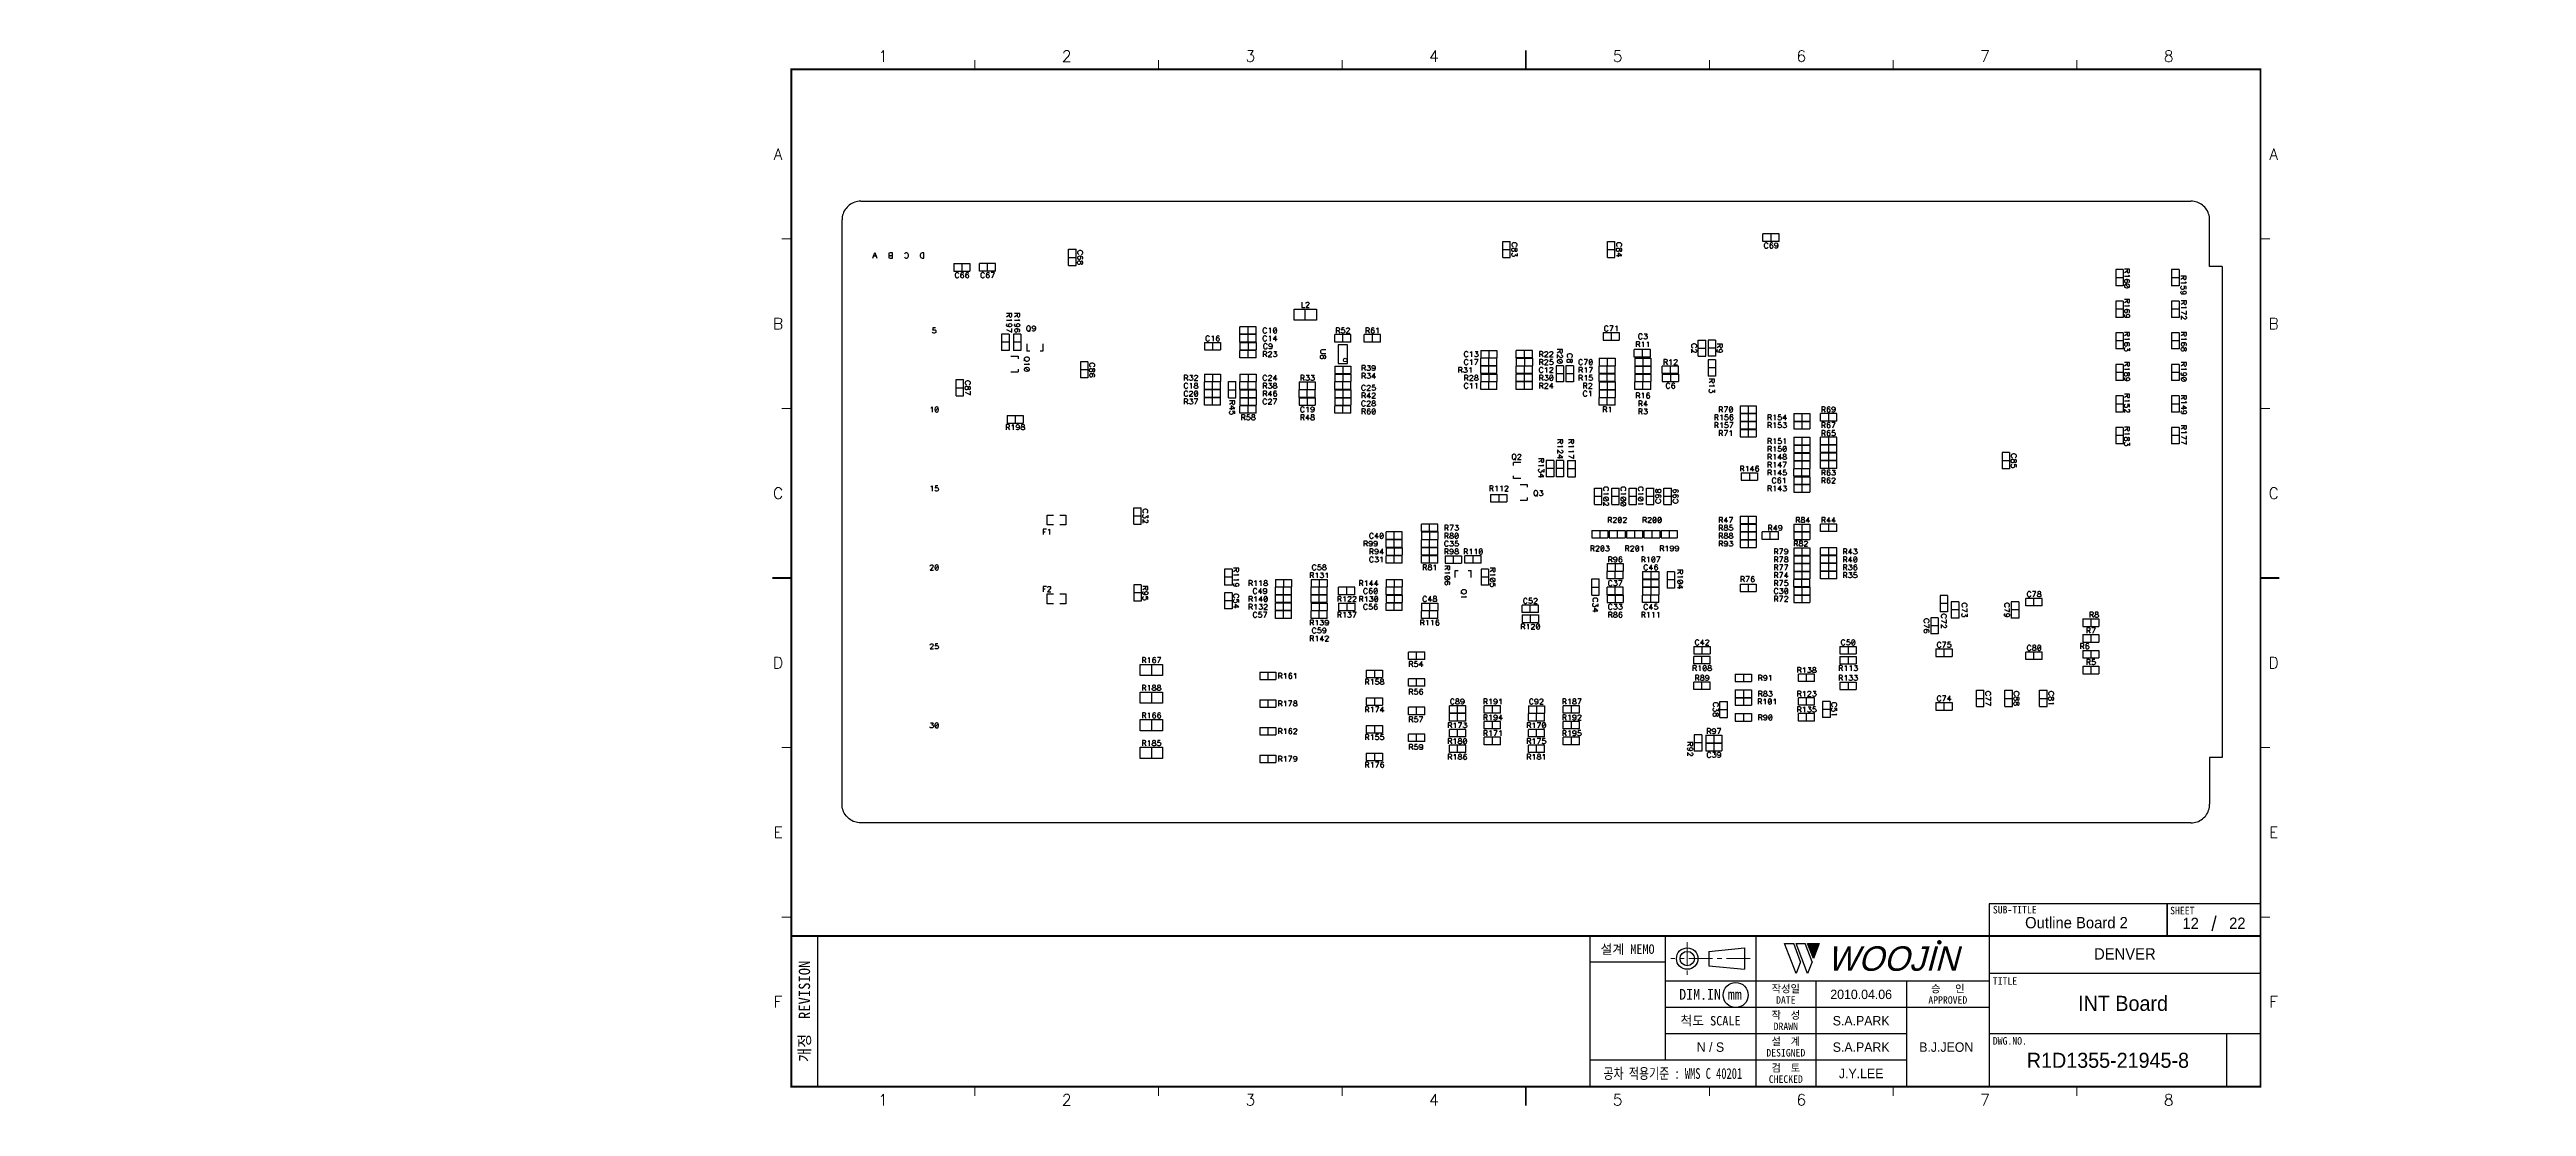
# Model space of a CAD drawing. Extents: x 295 to 953, y 10 to 290.
import ezdxf
from ezdxf.enums import TextEntityAlignment as Align

# ---------------------------------------------------------------- set-up
doc = ezdxf.new("R2010")
doc.units = 0
doc.header["$LTSCALE"] = 5
doc.header["$MEASUREMENT"] = 0
doc.linetypes.add('CENTER', pattern=[2, 1.25, -0.25, 0.25, -0.25])
doc.layers.get('0').update_dxf_attribs({"linetype": 'CONTINUOUS', "lineweight": 25})
for name, color, linetype, lineweight in [('2', 2, 'CENTER', 13), ('4', 4, 'CONTINUOUS', 18), ('6', 6, 'CONTINUOUS', 13)]:
    doc.layers.add(name, color=color, linetype=linetype, lineweight=lineweight)
for name, color, linetype in [('DV-INT-A3_BSK', 2, 'CONTINUOUS'), ('SHEET', 3, 'CONTINUOUS'), ('문자', 4, 'CONTINUOUS'), ('테두리', 3, 'CONTINUOUS')]:
    doc.layers.add(name, color=color, linetype=linetype)
doc.styles.add('MARK', font='ARLRDBD.TTF')
doc.styles.get("Standard").update_dxf_attribs({"font": 'simplex.shx'})
doc.styles.add('굴림', font='')
doc.styles.add('굴림체', font='')
doc.styles.get('굴림').set_extended_font_data('Gulim')
doc.styles.get('굴림체').set_extended_font_data('GulimChe')

msp = doc.modelspace()

# ---------------------------------------------------------------- texts
at = {"color": 4, "style": '굴림'}
for s, p in [('2010.04.06', (775.98, 39.5)), ('S.A.PARK', (775.98, 32.5)), ('S.A.PARK', (775.98, 25.5)), ('B.J.JEON', (798.57, 25.5)), ('J.Y.LEE', (775.98, 18.5))]:
    msp.add_text(s, height=2.5, dxfattribs=at).set_placement(p, align=Align.MIDDLE_CENTER)
at = {"layer": '4', "style": '굴림'}
for s, p in [('Outline Board 2', (833.13, 58.53)), ('12', (863.44, 58.33)), ('22', (875.83, 58.38)), ('DENVER', (845.98, 50.24))]:
    msp.add_text(s, height=3, dxfattribs=at).set_placement(p, align=Align.MIDDLE_CENTER)
at = {"layer": '6', "char_height": 3.5278, "width": 39.2183, "attachment_point": 4}
for insert in [(295.11, 181.28), (295.11, 173.63)]:
    msp.add_mtext('{\\f굴림|b0|i0|c129;\\C7;', dxfattribs=dict(at, insert=insert))
at = {"layer": '6', "color": 4, "char_height": 3, "attachment_point": 4, "style": '굴림체'}
for insert, width in [((905.28, 137.42), 36.962), ((952.58, 106.26), 52.2944), ((952.58, 102.14), 52.2944), ((573.67, 73.54), 36.962)]:
    msp.add_mtext('{\\f굴림|b0|i0|c129;\\C7;', dxfattribs=dict(at, insert=insert, width=width))
at = {"layer": '문자', "style": '굴림'}
for s, height, p in [('INT Board', 4, (845.5, 37.11)), ('N / S', 2.5, (735.98, 25.5)), ('R1D1355-21945-8', 4, (841.48, 22))]:
    msp.add_text(s, height=height, dxfattribs=at).set_placement(p, align=Align.MIDDLE_CENTER)

# ---------------------------------------------------------------- blocks, each defined once
blk = doc.blocks.new('B')
at = {"layer": '문자'}
blk.add_hatch(color=256, dxfattribs=at).paths.add_polyline_path([(13.79, 10), (15.31, 6), (16.84, 10)])
at = {"color": 4, "const_width": 0.6}
blk.add_lwpolyline([(48.46, 10.32, 1), (49.06, 10.32, 1)], format="xyb", close=True, dxfattribs=at)
at = {"layer": '문자'}
for p, q in [((10.73, 2), (7.68, 10)), ((7.68, 10), (10.09, 10)), ((11.94, 5.16), (10.09, 10)), ((10.73, 10), (13.15, 10)), ((13.79, 2), (10.73, 10)), ((14.99, 5.16), (13.15, 10)), ((13.79, 10), (16.84, 10)), ((15.31, 6), (13.79, 10)), ((16.84, 10), (15.31, 6)), ((11.94, 5.16), (10.73, 2)), ((14.99, 5.16), (13.79, 2))]:
    blk.add_line(p, q, dxfattribs=at)
at = {"layer": '문자', "style": 'MARK', "oblique": 15}
blk.add_text('WOOJIN', height=6.5, dxfattribs=at).set_placement((36.4, 6), align=Align.MIDDLE_CENTER)
blk = doc.blocks.new('C')
blk.add_line((15, 285), (15, 285))
at = {"layer": '2'}
for p, q in [((252.83, 53.35), (252.83, 44.65)), ((269.53, 49), (248.48, 49))]:
    blk.add_line(p, q, dxfattribs=at)
at = {"layer": 'SHEET'}
for p, q in [((393.14, 60.3), (392.07, 56.28)), ((22, 55), (22, 15)), ((227, 55), (227, 15)), ((247, 55), (247, 22)), ((271, 55), (271, 15)), ((271, 55), (271, 15)), ((333, 55), (333, 15)), ((247, 48), (227, 48)), ((333, 43), (247, 43)), ((287, 43), (287, 15)), ((311, 43), (311, 15)), ((405, 45), (333, 45)), ((333, 36), (247, 36)), ((311, 29), (247, 29)), ((405, 29), (333, 29)), ((396, 29), (396, 15)), ((311, 22), (227, 22))]:
    blk.add_line(p, q, dxfattribs=at)
at = {"layer": 'SHEET', "color": 4}
for p, q in [((258.53, 50.9), (268.03, 51.85)), ((258.53, 50.9), (258.53, 47.1)), ((258.53, 47.1), (268.03, 46.15)), ((268.03, 51.85), (268.03, 46.15))]:
    blk.add_line(p, q, dxfattribs=at)
at = {"layer": 'SHEET'}
for points in [[(333, 55), (380.19, 55), (380.19, 63.49), (333, 63.49)], [(380.19, 55), (405, 55), (405, 63.49), (380.19, 63.49)]]:
    blk.add_lwpolyline(points, close=True, dxfattribs=at)
at = {"layer": 'SHEET', "color": 4}
for radius in [2.85, 1.9]:
    blk.add_circle((252.83, 49), radius, dxfattribs=at)
at = {"layer": 'SHEET'}
blk.add_circle((265.7, 39.32), 3.32, dxfattribs=at)
at = {"layer": '테두리'}
blk.add_line((405, 285), (405, 15), dxfattribs=at)
for points, const_width in [([(210, 290), (210, 285)], 0.5), ([(15, 285), (15, 15), (405, 15), (405, 285), (15, 285)], 0.5), ([(63.75, 287.5), (63.75, 285)], 0.3), ([(112.5, 287.5), (112.5, 285)], 0.3), ([(161.25, 287.5), (161.25, 285)], 0.3), ([(258.75, 287.5), (258.75, 285)], 0.3), ([(307.5, 287.5), (307.5, 285)], 0.3), ([(356.25, 287.5), (356.25, 285)], 0.3), ([(12.5, 240), (15, 240)], 0.3), ([(407.5, 240), (405, 240)], 0.3), ([(12.5, 195), (15, 195)], 0.3), ([(407.5, 195), (405, 195)], 0.3), ([(10, 150), (15, 150)], 0.5), ([(410, 150), (405, 150)], 0.5), ([(12.5, 105), (15, 105)], 0.3), ([(407.5, 105), (405, 105)], 0.3), ([(12.5, 60), (15, 60)], 0.3), ([(407.5, 60), (405, 60)], 0.3), ([(15, 55), (405, 55)], 0.5), ([(63.75, 12.5), (63.75, 15)], 0.3), ([(112.5, 12.5), (112.5, 15)], 0.3), ([(161.25, 12.5), (161.25, 15)], 0.3), ([(210, 10), (210, 15)], 0.5), ([(258.75, 12.5), (258.75, 15)], 0.3), ([(307.5, 12.5), (307.5, 15)], 0.3), ([(356.25, 12.5), (356.25, 15)], 0.3)]:
    blk.add_lwpolyline(points, dxfattribs=dict(at, const_width=const_width))
blk.add_blockref('B', (271, 43))
at = {"layer": '문자'}
for s, p in [('1', (39.38, 288.5)), ('2', (88.12, 288.5)), ('3', (136.88, 288.5)), ('4', (185.62, 288.5)), ('5', (234.38, 288.5)), ('6', (283.12, 288.5)), ('7', (331.88, 288.5)), ('8', (380.62, 288.5)), ('A', (11.5, 262.5)), ('A', (408.5, 262.5)), ('B', (11.5, 217.5)), ('B', (408.5, 217.5)), ('C', (11.5, 172.5)), ('C', (408.5, 172.5)), ('D', (11.5, 127.5)), ('D', (408.5, 127.5)), ('E', (11.5, 82.5)), ('E', (408.5, 82.5)), ('F', (11.5, 37.5)), ('F', (408.5, 37.5)), ('1', (39.38, 11.5)), ('2', (88.12, 11.5)), ('3', (136.88, 11.5)), ('4', (185.62, 11.5)), ('5', (234.38, 11.5)), ('6', (283.12, 11.5)), ('7', (331.88, 11.5)), ('8', (380.62, 11.5))]:
    blk.add_text(s, height=3, dxfattribs=at).set_placement(p, align=Align.MIDDLE)
at = {"layer": '문자', "style": '굴림체'}
for s, height, p in [('SUB-TITLE', 2, (339.77, 61.98)), ('SHEET', 2, (384.24, 61.74)), ('설계 MEMO', 2.5, (237, 51.5)), ('DIM.IN mm', 2.85, (259, 39.5)), ('작성일', 2, (279, 41)), ('승   인', 2, (322, 41)), ('척도 SCALE', 2.5, (259, 32.5)), ('작  성', 2, (279, 34)), ('DATE', 2, (279, 38)), ('APPROVED', 2, (322, 38)), ('설  계', 2, (279, 27)), ('DRAWN', 2, (279, 31)), ('DESIGNED', 2, (279, 24)), ('검  토', 2, (279, 20)), ('CHECKED', 2, (279, 17))]:
    blk.add_text(s, height=height, dxfattribs=at).set_placement(p, align=Align.MIDDLE_CENTER)
blk.add_text('개정  REVISION', height=3, rotation=90, dxfattribs=at).set_placement((18.5, 35), align=Align.MIDDLE_CENTER)
for s, p in [('TITLE', (333.95, 42.05)), ('DWG.NO.', (333.95, 26.15))]:
    blk.add_text(s, height=2, dxfattribs=at).set_placement(p)
at = {"layer": '문자', "style": '굴림체', "width": 0.75}
blk.add_text('공차 적용기준 : WMS C 40201', height=2.85, dxfattribs=at).set_placement((249, 18.5), align=Align.MIDDLE_CENTER)

# ---------------------------------------------------------------- linework, layer by layer
msp.add_line((491.98, 15), (491.98, 15))
msp.add_line((491.98, 15), (491.98, 15))
at = {"layer": 'DV-INT-A3_BSK', "color": 7}
for p, q in [((509.21, 249.85), (508.82, 249.74)), ((509.61, 249.93), (509.21, 249.85)), ((510.02, 249.99), (509.61, 249.93)), ((510.43, 250), (510.02, 249.99)), ((510.43, 250), (863.53, 250)), ((863.93, 249.99), (863.53, 250)), ((864.34, 249.93), (863.93, 249.99)), ((864.74, 249.85), (864.34, 249.93)), ((865.13, 249.74), (864.74, 249.85)), ((505.49, 245.46), (505.48, 245.05)), ((505.48, 89.95), (505.48, 245.05)), ((505.54, 245.87), (505.49, 245.46)), ((505.63, 246.27), (505.54, 245.87)), ((505.75, 246.66), (505.63, 246.27)), ((505.89, 247.04), (505.75, 246.66)), ((506.07, 247.41), (505.89, 247.04)), ((506.28, 247.76), (506.07, 247.41)), ((506.52, 248.09), (506.28, 247.76)), ((506.79, 248.4), (506.52, 248.09)), ((507.07, 248.69), (506.79, 248.4)), ((507.39, 248.96), (507.07, 248.69)), ((507.72, 249.19), (507.39, 248.96)), ((508.07, 249.4), (507.72, 249.19)), ((508.44, 249.58), (508.07, 249.4)), ((508.82, 249.74), (508.44, 249.58)), ((865.51, 249.58), (865.13, 249.74)), ((865.88, 249.4), (865.51, 249.58)), ((866.23, 249.19), (865.88, 249.4)), ((866.57, 248.96), (866.23, 249.19)), ((866.88, 248.69), (866.57, 248.96)), ((867.17, 248.4), (866.88, 248.69)), ((867.43, 248.09), (867.17, 248.4)), ((867.67, 247.76), (867.43, 248.09)), ((867.88, 247.41), (867.67, 247.76)), ((868.06, 247.04), (867.88, 247.41)), ((868.21, 246.66), (868.06, 247.04)), ((868.33, 246.27), (868.21, 246.66)), ((868.41, 245.87), (868.33, 246.27)), ((868.46, 245.46), (868.41, 245.87)), ((868.48, 245.05), (868.46, 245.46)), ((868.48, 232.68), (868.48, 245.05)), ((565.62, 232.94), (565.62, 237.23)), ((565.62, 237.23), (567.6, 237.23)), ((567.6, 232.94), (567.6, 237.23)), ((568.19, 236.75), (568.06, 236.61)), ((568.33, 236.81), (568.19, 236.75)), ((568.53, 236.88), (568.33, 236.81)), ((568.86, 236.88), (568.53, 236.88)), ((569.06, 236.81), (568.86, 236.88)), ((569.19, 236.75), (569.06, 236.81)), ((569.32, 236.61), (569.19, 236.75)), ((680.87, 235.03), (680.87, 239.32)), ((680.87, 239.32), (682.85, 239.32)), ((680.87, 237.18), (682.85, 237.18)), ((682.85, 235.03), (682.85, 239.32)), ((683.31, 238.71), (683.24, 238.58)), ((683.24, 238.58), (683.24, 238.31)), ((683.24, 238.31), (683.31, 238.18)), ((683.24, 237.24), (683.31, 237.44)), ((683.24, 236.98), (683.24, 237.24)), ((683.31, 236.78), (683.24, 236.98)), ((683.44, 238.84), (683.31, 238.71)), ((683.31, 238.18), (683.44, 238.04)), ((683.31, 237.44), (683.38, 237.51)), ((683.38, 236.71), (683.31, 236.78)), ((683.38, 237.51), (683.51, 237.58)), ((683.51, 236.64), (683.38, 236.71)), ((683.58, 238.91), (683.44, 238.84)), ((683.44, 238.04), (683.58, 237.98)), ((683.51, 237.58), (683.71, 237.58)), ((683.78, 238.97), (683.58, 238.91)), ((683.71, 237.58), (683.84, 237.51)), ((683.84, 236.71), (683.71, 236.64)), ((684.11, 238.97), (683.78, 238.97)), ((683.84, 237.51), (683.98, 237.38)), ((683.98, 236.84), (683.84, 236.71)), ((683.98, 237.38), (684.04, 237.18)), ((684.04, 237.05), (683.98, 236.84)), ((684.11, 237.31), (684.04, 237.05)), ((684.04, 237.18), (684.11, 236.91)), ((684.31, 238.91), (684.11, 238.97)), ((684.18, 237.44), (684.11, 237.31)), ((684.11, 236.91), (684.18, 236.78)), ((684.31, 237.51), (684.18, 237.44)), ((684.18, 236.78), (684.31, 236.71)), ((684.44, 238.84), (684.31, 238.91)), ((684.31, 237.98), (684.44, 238.04)), ((684.44, 237.51), (684.31, 237.51)), ((684.31, 236.71), (684.44, 236.71)), ((684.58, 238.71), (684.44, 238.84)), ((684.44, 238.04), (684.58, 238.18)), ((684.58, 237.44), (684.44, 237.51)), ((684.44, 236.71), (684.58, 236.78)), ((684.64, 238.58), (684.58, 238.71)), ((684.58, 238.18), (684.64, 238.31)), ((684.64, 237.24), (684.58, 237.44)), ((684.58, 236.78), (684.64, 236.98)), ((684.64, 238.31), (684.64, 238.58)), ((684.64, 236.98), (684.64, 237.24)), ((708.64, 235.03), (708.64, 239.32)), ((708.64, 239.32), (710.62, 239.32)), ((708.64, 237.18), (710.62, 237.18)), ((710.62, 235.03), (710.62, 239.32)), ((711.08, 238.71), (711.01, 238.58)), ((711.01, 238.58), (711.01, 238.31)), ((711.01, 238.31), (711.08, 238.18)), ((711.01, 237.24), (711.08, 237.44)), ((711.01, 236.98), (711.01, 237.24)), ((711.08, 236.78), (711.01, 236.98)), ((711.21, 238.84), (711.08, 238.71)), ((711.08, 238.18), (711.21, 238.04)), ((711.08, 237.44), (711.14, 237.51)), ((711.14, 236.71), (711.08, 236.78)), ((711.14, 237.51), (711.28, 237.58)), ((711.28, 236.64), (711.14, 236.71)), ((711.34, 238.91), (711.21, 238.84)), ((711.21, 238.04), (711.34, 237.98)), ((711.28, 237.58), (711.48, 237.58)), ((711.54, 238.97), (711.34, 238.91)), ((711.48, 237.58), (711.61, 237.51)), ((711.61, 236.71), (711.48, 236.64)), ((711.88, 238.97), (711.54, 238.97)), ((711.61, 237.51), (711.74, 237.38)), ((711.74, 236.84), (711.61, 236.71)), ((711.74, 237.38), (711.81, 237.18)), ((711.81, 237.05), (711.74, 236.84)), ((711.88, 237.31), (711.81, 237.05)), ((711.81, 237.18), (711.88, 236.91)), ((712.08, 238.91), (711.88, 238.97)), ((711.94, 237.44), (711.88, 237.31)), ((711.88, 236.91), (711.94, 236.78)), ((712.08, 237.51), (711.94, 237.44)), ((711.94, 236.78), (712.08, 236.71)), ((712.21, 238.84), (712.08, 238.91)), ((712.08, 237.98), (712.21, 238.04)), ((712.21, 237.51), (712.08, 237.51)), ((712.08, 236.71), (712.21, 236.71)), ((712.34, 238.71), (712.21, 238.84)), ((712.21, 238.04), (712.34, 238.18)), ((712.34, 237.44), (712.21, 237.51)), ((712.21, 236.71), (712.34, 236.78)), ((712.41, 238.58), (712.34, 238.71)), ((712.34, 238.18), (712.41, 238.31)), ((712.41, 237.24), (712.34, 237.44)), ((712.34, 236.78), (712.41, 236.98)), ((712.41, 238.31), (712.41, 238.58)), ((712.41, 236.98), (712.41, 237.24)), ((754.21, 241.31), (749.92, 241.31)), ((749.92, 239.33), (749.92, 241.31)), ((754.21, 239.33), (749.92, 239.33)), ((750.33, 238.58), (750.27, 238.38)), ((750.27, 238.38), (750.27, 238.05)), ((750.27, 238.05), (750.33, 237.85)), ((750.4, 238.71), (750.33, 238.58)), ((750.33, 237.85), (750.4, 237.71)), ((750.53, 238.84), (750.4, 238.71)), ((750.4, 237.71), (750.53, 237.58)), ((750.66, 238.91), (750.53, 238.84)), ((750.53, 237.58), (750.66, 237.51)), ((750.93, 238.91), (750.66, 238.91)), ((750.66, 237.51), (750.93, 237.51)), ((751.06, 238.84), (750.93, 238.91)), ((750.93, 237.51), (751.06, 237.58)), ((751.2, 238.71), (751.06, 238.84)), ((751.06, 237.58), (751.2, 237.71)), ((751.26, 238.58), (751.2, 238.71)), ((751.2, 237.71), (751.26, 237.85)), ((751.8, 238.65), (751.73, 238.31)), ((751.73, 238.31), (751.73, 237.98)), ((751.8, 238.18), (751.73, 237.98)), ((751.73, 237.98), (751.8, 237.71)), ((751.93, 238.84), (751.8, 238.65)), ((751.93, 238.31), (751.8, 238.18)), ((751.8, 237.71), (751.93, 237.58)), ((752.13, 238.91), (751.93, 238.84)), ((752.13, 238.38), (751.93, 238.31)), ((751.93, 237.58), (752.13, 237.51)), ((752.06, 239.33), (752.06, 241.31)), ((752.26, 238.91), (752.13, 238.91)), ((752.19, 238.38), (752.13, 238.38)), ((752.13, 237.51), (752.19, 237.51)), ((752.39, 238.31), (752.19, 238.38)), ((752.19, 237.51), (752.39, 237.58)), ((752.46, 238.84), (752.26, 238.91)), ((752.53, 238.18), (752.39, 238.31)), ((752.39, 237.58), (752.53, 237.71)), ((752.53, 238.71), (752.46, 238.84)), ((752.6, 237.98), (752.53, 238.18)), ((752.53, 237.71), (752.6, 237.91)), ((752.6, 237.91), (752.6, 237.98)), ((752.99, 238.51), (753.06, 238.71)), ((752.99, 238.45), (752.99, 238.51)), ((753.06, 238.24), (752.99, 238.45)), ((753.06, 238.71), (753.19, 238.84)), ((753.19, 238.11), (753.06, 238.24)), ((753.13, 237.58), (753.06, 237.71)), ((753.32, 237.51), (753.13, 237.58)), ((753.19, 238.84), (753.39, 238.91)), ((753.39, 238.05), (753.19, 238.11)), ((753.46, 237.51), (753.32, 237.51)), ((753.39, 238.91), (753.46, 238.91)), ((753.46, 238.05), (753.39, 238.05)), ((753.46, 238.91), (753.66, 238.84)), ((753.66, 238.11), (753.46, 238.05)), ((753.66, 237.58), (753.46, 237.51)), ((753.66, 238.84), (753.79, 238.71)), ((753.79, 238.24), (753.66, 238.11)), ((753.79, 237.78), (753.66, 237.58)), ((753.79, 238.71), (753.86, 238.45)), ((753.86, 238.45), (753.79, 238.24)), ((753.86, 238.11), (753.79, 237.78)), ((753.86, 238.45), (753.86, 238.11)), ((754.21, 239.33), (754.21, 241.31)), ((513.63, 234.91), (514.19, 236.37)), ((514.53, 235.4), (513.84, 235.4)), ((514.19, 236.37), (514.74, 234.91)), ((517.93, 236.17), (517.86, 236.03)), ((517.86, 236.03), (517.86, 235.82)), ((517.86, 235.82), (517.93, 235.68)), ((517.93, 235.41), (517.86, 235.27)), ((517.86, 235.27), (517.86, 235.13)), ((517.86, 235.13), (517.93, 235)), ((518, 236.23), (517.93, 236.17)), ((517.93, 235.68), (518, 235.62)), ((518, 235.48), (517.93, 235.41)), ((517.93, 235), (518, 234.93)), ((518.21, 236.3), (518, 236.23)), ((518, 235.62), (518.21, 235.54)), ((518.21, 235.54), (518, 235.48)), ((518, 234.93), (518.21, 234.86)), ((518.83, 236.3), (518.21, 236.3)), ((518.83, 235.54), (518.21, 235.54)), ((518.21, 234.86), (518.83, 234.86)), ((518.83, 234.86), (518.83, 236.3)), ((522.12, 236.1), (522.05, 235.96)), ((522.05, 235.2), (522.12, 235.07)), ((522.26, 236.23), (522.12, 236.1)), ((522.12, 235.07), (522.26, 234.93)), ((522.4, 236.3), (522.26, 236.23)), ((522.26, 234.93), (522.4, 234.86)), ((522.67, 236.3), (522.4, 236.3)), ((522.4, 234.86), (522.67, 234.86)), ((522.81, 236.23), (522.67, 236.3)), ((522.67, 234.86), (522.81, 234.93)), ((522.95, 236.1), (522.81, 236.23)), ((522.81, 234.93), (522.95, 235.07)), ((523.02, 235.96), (522.95, 236.1)), ((522.95, 235.07), (523.02, 235.2)), ((523.08, 235.75), (523.02, 235.96)), ((523.02, 235.2), (523.08, 235.41)), ((523.08, 235.41), (523.08, 235.75)), ((526.32, 235.96), (526.24, 235.75)), ((526.24, 235.75), (526.24, 235.41)), ((526.24, 235.41), (526.32, 235.2)), ((526.38, 236.1), (526.32, 235.96)), ((526.32, 235.2), (526.38, 235.07)), ((526.52, 236.23), (526.38, 236.1)), ((526.38, 235.07), (526.52, 234.93)), ((526.73, 236.3), (526.52, 236.23)), ((526.52, 234.93), (526.73, 234.86)), ((527.21, 236.3), (526.73, 236.3)), ((526.73, 234.86), (527.21, 234.86)), ((527.21, 234.86), (527.21, 236.3)), ((535.13, 233.45), (539.42, 233.45)), ((535.13, 233.45), (535.13, 231.47)), ((535.13, 231.47), (539.42, 231.47)), ((535.54, 230.72), (535.48, 230.52)), ((535.48, 230.52), (535.48, 230.19)), ((535.48, 230.19), (535.54, 229.99)), ((535.61, 230.85), (535.54, 230.72)), ((535.74, 230.99), (535.61, 230.85)), ((535.87, 231.05), (535.74, 230.99)), ((536.14, 231.05), (535.87, 231.05)), ((536.27, 230.99), (536.14, 231.05)), ((536.41, 230.85), (536.27, 230.99)), ((536.47, 230.72), (536.41, 230.85)), ((537.01, 230.79), (536.94, 230.45)), ((536.94, 230.45), (536.94, 230.12)), ((537.01, 230.32), (536.94, 230.12)), ((536.94, 230.12), (537.01, 229.85)), ((537.14, 230.99), (537.01, 230.79)), ((537.14, 230.45), (537.01, 230.32)), ((537.34, 231.05), (537.14, 230.99)), ((537.34, 230.52), (537.14, 230.45)), ((537.27, 233.45), (537.27, 231.47)), ((537.47, 231.05), (537.34, 231.05)), ((537.4, 230.52), (537.34, 230.52)), ((537.61, 230.45), (537.4, 230.52)), ((537.67, 230.99), (537.47, 231.05)), ((537.74, 230.32), (537.61, 230.45)), ((537.74, 230.85), (537.67, 230.99)), ((537.81, 230.12), (537.74, 230.32)), ((537.81, 230.05), (537.81, 230.12)), ((538.34, 230.79), (538.27, 230.45)), ((538.27, 230.45), (538.27, 230.12)), ((538.34, 230.32), (538.27, 230.12)), ((538.27, 230.12), (538.34, 229.85)), ((538.47, 230.99), (538.34, 230.79)), ((538.47, 230.45), (538.34, 230.32)), ((538.67, 231.05), (538.47, 230.99)), ((538.67, 230.52), (538.47, 230.45)), ((538.8, 231.05), (538.67, 231.05)), ((538.74, 230.52), (538.67, 230.52)), ((538.94, 230.45), (538.74, 230.52)), ((539.01, 230.99), (538.8, 231.05)), ((539.07, 230.32), (538.94, 230.45)), ((539.07, 230.85), (539.01, 230.99)), ((539.14, 230.12), (539.07, 230.32)), ((539.14, 230.05), (539.14, 230.12)), ((539.42, 233.45), (539.42, 231.47)), ((546.23, 233.45), (541.94, 233.45)), ((541.94, 231.47), (541.94, 233.45)), ((546.23, 231.47), (541.94, 231.47)), ((542.35, 230.72), (542.29, 230.52)), ((542.29, 230.52), (542.29, 230.19)), ((542.29, 230.19), (542.35, 229.99)), ((542.42, 230.85), (542.35, 230.72)), ((542.55, 230.99), (542.42, 230.85)), ((542.69, 231.05), (542.55, 230.99)), ((542.95, 231.05), (542.69, 231.05)), ((543.08, 230.99), (542.95, 231.05)), ((543.22, 230.85), (543.08, 230.99)), ((543.28, 230.72), (543.22, 230.85)), ((543.82, 230.79), (543.75, 230.45)), ((543.75, 230.45), (543.75, 230.12)), ((543.82, 230.32), (543.75, 230.12)), ((543.75, 230.12), (543.82, 229.85)), ((543.95, 230.99), (543.82, 230.79)), ((543.95, 230.45), (543.82, 230.32)), ((544.15, 231.05), (543.95, 230.99)), ((544.15, 230.52), (543.95, 230.45)), ((544.09, 231.47), (544.09, 233.45)), ((544.28, 231.05), (544.15, 231.05)), ((544.21, 230.52), (544.15, 230.52)), ((544.42, 230.45), (544.21, 230.52)), ((544.48, 230.99), (544.28, 231.05)), ((544.55, 230.32), (544.42, 230.45)), ((544.55, 230.85), (544.48, 230.99)), ((544.62, 230.12), (544.55, 230.32)), ((544.62, 230.05), (544.62, 230.12)), ((545.95, 231.05), (545.02, 231.05)), ((545.28, 229.65), (545.95, 231.05)), ((546.23, 231.47), (546.23, 233.45)), ((565.62, 235.08), (567.6, 235.08)), ((565.62, 232.94), (567.6, 232.94)), ((568.06, 236.61), (567.99, 236.48)), ((567.99, 236.48), (567.99, 236.22)), ((567.99, 236.22), (568.06, 236.08)), ((568.06, 235.21), (567.99, 235.02)), ((567.99, 235.02), (567.99, 234.95)), ((567.99, 234.95), (568.06, 234.75)), ((567.99, 233.82), (568.06, 234.02)), ((567.99, 233.55), (567.99, 233.82)), ((568.06, 233.35), (567.99, 233.55)), ((568.06, 236.08), (568.19, 235.95)), ((568.19, 235.35), (568.06, 235.21)), ((568.06, 234.75), (568.19, 234.61)), ((568.06, 234.02), (568.12, 234.08)), ((568.12, 233.29), (568.06, 233.35)), ((568.12, 234.08), (568.26, 234.15)), ((568.26, 233.22), (568.12, 233.29)), ((568.19, 235.95), (568.33, 235.88)), ((568.46, 235.41), (568.19, 235.35)), ((568.19, 234.61), (568.39, 234.55)), ((568.26, 234.15), (568.46, 234.15)), ((568.46, 233.22), (568.26, 233.22)), ((568.39, 234.55), (568.46, 234.55)), ((568.79, 235.41), (568.46, 235.41)), ((568.66, 235.35), (568.46, 235.41)), ((568.46, 234.55), (568.66, 234.61)), ((568.46, 234.15), (568.59, 234.08)), ((568.59, 233.29), (568.46, 233.22)), ((568.59, 234.08), (568.72, 233.95)), ((568.72, 233.42), (568.59, 233.29)), ((568.79, 235.21), (568.66, 235.35)), ((568.66, 234.61), (568.79, 234.75)), ((568.72, 233.95), (568.79, 233.75)), ((568.79, 233.62), (568.72, 233.42)), ((569.13, 235.35), (568.79, 235.41)), ((568.86, 235.02), (568.79, 235.21)), ((568.79, 234.75), (568.86, 234.95)), ((568.86, 233.89), (568.79, 233.62)), ((568.79, 233.75), (568.86, 233.48)), ((568.86, 234.95), (568.86, 235.02)), ((568.93, 234.02), (568.86, 233.89)), ((568.86, 233.48), (568.93, 233.35)), ((569.06, 234.08), (568.93, 234.02)), ((568.93, 233.35), (569.06, 233.29)), ((569.06, 235.88), (569.19, 235.95)), ((569.19, 234.08), (569.06, 234.08)), ((569.06, 233.29), (569.19, 233.29)), ((569.32, 235.21), (569.13, 235.35)), ((569.19, 235.95), (569.32, 236.08)), ((569.19, 234.61), (569.32, 234.68)), ((569.32, 234.02), (569.19, 234.08)), ((569.19, 233.29), (569.32, 233.35)), ((569.39, 236.48), (569.32, 236.61)), ((569.32, 236.08), (569.39, 236.22)), ((569.39, 235.02), (569.32, 235.21)), ((569.32, 234.68), (569.39, 234.88)), ((569.39, 233.82), (569.32, 234.02)), ((569.32, 233.35), (569.39, 233.55)), ((569.39, 236.22), (569.39, 236.48)), ((569.39, 234.88), (569.39, 235.02)), ((569.39, 233.55), (569.39, 233.82)), ((680.87, 235.03), (682.85, 235.03)), ((683.24, 235.91), (683.31, 236.11)), ((683.24, 235.71), (683.24, 235.91)), ((683.31, 235.51), (683.24, 235.71)), ((683.31, 236.11), (683.38, 236.18)), ((683.44, 235.38), (683.31, 235.51)), ((683.38, 236.18), (683.51, 236.24)), ((683.65, 235.31), (683.44, 235.38)), ((683.71, 236.64), (683.51, 236.64)), ((683.78, 235.31), (683.65, 235.31)), ((683.98, 235.38), (683.78, 235.31)), ((684.04, 235.44), (683.98, 235.38)), ((684.11, 235.58), (684.04, 235.44)), ((684.64, 235.38), (684.11, 235.78)), ((684.11, 235.78), (684.11, 235.58)), ((684.64, 236.11), (684.64, 235.38)), ((708.64, 235.03), (710.62, 235.03)), ((711.01, 235.58), (712.41, 235.58)), ((711.48, 236.64), (711.28, 236.64)), ((712.41, 235.58), (711.48, 236.24)), ((711.48, 236.24), (711.48, 235.25)), ((843.57, 231.84), (843.57, 227.55)), ((845.55, 231.84), (843.57, 231.84)), ((845.55, 231.84), (845.55, 227.55)), ((847.25, 231.92), (845.85, 231.92)), ((846.58, 231.45), (845.85, 230.99)), ((846.58, 231.92), (846.58, 231.32)), ((846.58, 231.32), (846.65, 231.12)), ((846.65, 231.12), (846.72, 231.05)), ((846.72, 231.05), (846.85, 230.99)), ((846.85, 230.99), (846.98, 230.99)), ((846.98, 230.99), (847.12, 231.05)), ((846.98, 230.39), (847.05, 230.26)), ((847.05, 230.26), (847.25, 230.06)), ((847.12, 231.05), (847.18, 231.12)), ((847.18, 231.12), (847.25, 231.32)), ((847.25, 231.32), (847.25, 231.92)), ((858.4, 231.84), (858.4, 227.55)), ((860.38, 231.84), (858.4, 231.84)), ((860.38, 231.84), (860.38, 227.55)), ((862.23, 230.13), (860.84, 230.13)), ((861.57, 230.13), (861.57, 229.54)), ((862.23, 229.54), (862.23, 230.13)), ((871.78, 232.68), (868.48, 232.68)), ((871.78, 232.68), (871.78, 102.33)), ((535.54, 229.99), (535.61, 229.85)), ((535.61, 229.85), (535.74, 229.72)), ((535.74, 229.72), (535.87, 229.65)), ((535.87, 229.65), (536.14, 229.65)), ((536.14, 229.65), (536.27, 229.72)), ((536.27, 229.72), (536.41, 229.85)), ((536.41, 229.85), (536.47, 229.99)), ((537.01, 229.85), (537.14, 229.72)), ((537.14, 229.72), (537.34, 229.65)), ((537.34, 229.65), (537.4, 229.65)), ((537.4, 229.65), (537.61, 229.72)), ((537.61, 229.72), (537.74, 229.85)), ((537.74, 229.85), (537.81, 230.05)), ((538.34, 229.85), (538.47, 229.72)), ((538.47, 229.72), (538.67, 229.65)), ((538.67, 229.65), (538.74, 229.65)), ((538.74, 229.65), (538.94, 229.72)), ((538.94, 229.72), (539.07, 229.85)), ((539.07, 229.85), (539.14, 230.05)), ((542.35, 229.99), (542.42, 229.85)), ((542.42, 229.85), (542.55, 229.72)), ((542.55, 229.72), (542.69, 229.65)), ((542.69, 229.65), (542.95, 229.65)), ((542.95, 229.65), (543.08, 229.72)), ((543.08, 229.72), (543.22, 229.85)), ((543.22, 229.85), (543.28, 229.99)), ((543.82, 229.85), (543.95, 229.72)), ((543.95, 229.72), (544.15, 229.65)), ((544.15, 229.65), (544.21, 229.65)), ((544.21, 229.65), (544.42, 229.72)), ((544.42, 229.72), (544.55, 229.85)), ((544.55, 229.85), (544.62, 230.05)), ((845.55, 229.7), (843.57, 229.7)), ((845.55, 227.55), (843.57, 227.55)), ((847.25, 230.06), (845.85, 230.06)), ((845.92, 229), (845.85, 228.8)), ((845.85, 228.8), (845.85, 228.73)), ((845.85, 228.73), (845.92, 228.53)), ((845.92, 227.74), (845.85, 227.54)), ((845.85, 227.54), (845.85, 227.41)), ((845.85, 227.41), (845.92, 227.21)), ((847.25, 223.95), (845.85, 223.95)), ((846.05, 229.13), (845.92, 229)), ((845.92, 228.53), (846.05, 228.4)), ((846.12, 227.87), (845.92, 227.74)), ((845.92, 227.21), (846.12, 227.07)), ((846.32, 229.2), (846.05, 229.13)), ((846.05, 228.4), (846.25, 228.34)), ((846.45, 227.94), (846.12, 227.87)), ((846.98, 227.07), (846.12, 227.87)), ((846.12, 227.07), (846.45, 227.01)), ((846.25, 228.34), (846.32, 228.34)), ((846.65, 229.2), (846.32, 229.2)), ((846.52, 229.13), (846.32, 229.2)), ((846.32, 228.34), (846.52, 228.4)), ((846.65, 227.94), (846.45, 227.94)), ((846.45, 227.01), (846.65, 227.01)), ((846.65, 229), (846.52, 229.13)), ((846.52, 228.4), (846.65, 228.53)), ((846.58, 223.95), (846.58, 223.36)), ((846.98, 229.13), (846.65, 229.2)), ((846.72, 228.8), (846.65, 229)), ((846.65, 228.53), (846.72, 228.73)), ((846.98, 227.87), (846.65, 227.94)), ((846.65, 227.01), (846.98, 227.07)), ((846.72, 228.73), (846.72, 228.8)), ((847.18, 229), (846.98, 229.13)), ((847.18, 227.74), (846.98, 227.87)), ((846.98, 227.07), (847.18, 227.21)), ((847.05, 228.4), (847.18, 228.47)), ((847.25, 228.8), (847.18, 229)), ((847.18, 228.47), (847.25, 228.67)), ((847.25, 227.54), (847.18, 227.74)), ((847.18, 227.21), (847.25, 227.41)), ((847.25, 228.67), (847.25, 228.8)), ((847.25, 227.41), (847.25, 227.54)), ((847.25, 223.36), (847.25, 223.95)), ((860.38, 229.7), (858.4, 229.7)), ((860.38, 227.55), (858.4, 227.55)), ((861.57, 229.67), (860.84, 229.21)), ((862.23, 228.28), (860.84, 228.28)), ((860.84, 227.15), (860.9, 227.35)), ((860.84, 226.95), (860.84, 227.15)), ((860.9, 226.75), (860.84, 226.95)), ((860.84, 225.83), (860.9, 226.02)), ((860.84, 225.69), (860.84, 225.83)), ((860.9, 225.49), (860.84, 225.69)), ((860.9, 227.35), (860.97, 227.41)), ((861.03, 226.62), (860.9, 226.75)), ((860.9, 226.02), (861.03, 226.09)), ((861.1, 225.36), (860.9, 225.49)), ((860.97, 227.41), (861.1, 227.48)), ((861.23, 226.56), (861.03, 226.62)), ((861.43, 225.29), (861.1, 225.36)), ((861.37, 226.56), (861.23, 226.56)), ((861.57, 226.62), (861.37, 226.56)), ((861.37, 225.76), (861.43, 225.96)), ((861.37, 225.69), (861.37, 225.76)), ((861.43, 225.49), (861.37, 225.69)), ((861.43, 225.96), (861.57, 226.09)), ((861.57, 225.36), (861.43, 225.49)), ((861.76, 225.29), (861.43, 225.29)), ((861.57, 229.54), (861.63, 229.34)), ((861.7, 226.75), (861.57, 226.62)), ((861.57, 226.09), (861.76, 226.16)), ((861.76, 225.29), (861.57, 225.36)), ((861.63, 229.34), (861.7, 229.27)), ((862.23, 227.35), (861.63, 227.41)), ((861.63, 227.41), (861.7, 227.35)), ((861.7, 229.27), (861.83, 229.21)), ((861.7, 227.35), (861.76, 227.15)), ((861.76, 226.95), (861.7, 226.75)), ((861.76, 227.15), (861.76, 226.95)), ((861.76, 226.16), (861.83, 226.16)), ((862.03, 225.36), (861.76, 225.29)), ((861.83, 229.21), (861.96, 229.21)), ((861.83, 226.16), (862.03, 226.09)), ((861.96, 229.21), (862.1, 229.27)), ((861.96, 228.61), (862.03, 228.48)), ((862.03, 228.48), (862.23, 228.28)), ((862.03, 226.09), (862.16, 225.96)), ((862.16, 225.49), (862.03, 225.36)), ((862.1, 229.27), (862.16, 229.34)), ((862.16, 229.34), (862.23, 229.54)), ((862.16, 225.96), (862.23, 225.76)), ((862.23, 225.69), (862.16, 225.49)), ((862.23, 226.69), (862.23, 227.35)), ((862.23, 225.76), (862.23, 225.69)), ((550.52, 220.18), (549.13, 220.18)), ((549.86, 219.72), (549.13, 219.25)), ((550.52, 218.32), (549.13, 218.32)), ((549.13, 217.2), (549.2, 217.4)), ((549.13, 217.06), (549.13, 217.2)), ((549.2, 216.87), (549.13, 217.06)), ((549.2, 217.4), (549.33, 217.46)), ((549.66, 217.13), (549.73, 217.33)), ((549.66, 217.06), (549.66, 217.13)), ((549.73, 216.87), (549.66, 217.06)), ((549.73, 217.33), (549.86, 217.46)), ((549.86, 220.18), (549.86, 219.59)), ((549.86, 219.59), (549.93, 219.38)), ((549.86, 217.46), (550.06, 217.53)), ((549.93, 219.38), (549.99, 219.32)), ((549.99, 219.32), (550.12, 219.25)), ((550.06, 217.53), (550.12, 217.53)), ((550.12, 219.25), (550.26, 219.25)), ((550.12, 217.53), (550.33, 217.46)), ((550.26, 219.25), (550.39, 219.32)), ((550.26, 218.66), (550.33, 218.53)), ((550.33, 218.53), (550.52, 218.32)), ((550.33, 217.46), (550.46, 217.33)), ((550.39, 219.32), (550.46, 219.38)), ((550.46, 219.38), (550.52, 219.59)), ((550.46, 217.33), (550.52, 217.13)), ((550.52, 217.06), (550.46, 216.87)), ((550.52, 219.59), (550.52, 220.18)), ((550.52, 217.13), (550.52, 217.06)), ((552.62, 220.18), (551.23, 220.18)), ((551.96, 219.72), (551.23, 219.25)), ((552.62, 218.32), (551.23, 218.32)), ((551.23, 217.2), (551.29, 217.4)), ((551.23, 217.06), (551.23, 217.2)), ((551.29, 216.87), (551.23, 217.06)), ((551.29, 217.4), (551.42, 217.46)), ((551.76, 217.13), (551.82, 217.33)), ((551.76, 217.06), (551.76, 217.13)), ((551.82, 216.87), (551.76, 217.06)), ((551.82, 217.33), (551.96, 217.46)), ((551.96, 220.18), (551.96, 219.59)), ((551.96, 219.59), (552.02, 219.38)), ((551.96, 217.46), (552.15, 217.53)), ((552.02, 219.38), (552.09, 219.32)), ((552.09, 219.32), (552.22, 219.25)), ((552.15, 217.53), (552.22, 217.53)), ((552.22, 219.25), (552.35, 219.25)), ((552.22, 217.53), (552.42, 217.46)), ((552.35, 219.25), (552.49, 219.32)), ((552.35, 218.66), (552.42, 218.53)), ((552.42, 218.53), (552.62, 218.32)), ((552.42, 217.46), (552.55, 217.33)), ((552.49, 219.32), (552.55, 219.38)), ((552.55, 219.38), (552.62, 219.59)), ((552.55, 217.33), (552.62, 217.13)), ((552.62, 217.06), (552.55, 216.87)), ((552.62, 219.59), (552.62, 220.18)), ((552.62, 217.13), (552.62, 217.06)), ((625.46, 218.4), (625.46, 221.38)), ((625.46, 221.38), (631.4, 221.38)), ((631.4, 218.4), (625.46, 218.4)), ((627.49, 223.21), (627.49, 221.8)), ((627.49, 221.8), (628.29, 221.8)), ((628.43, 218.4), (628.43, 221.38)), ((629.23, 222.47), (628.56, 221.8)), ((628.56, 221.8), (629.5, 221.8)), ((628.63, 222.95), (628.7, 223.08)), ((628.63, 222.88), (628.63, 222.95)), ((628.7, 223.08), (628.76, 223.15)), ((628.76, 223.15), (628.9, 223.21)), ((628.9, 223.21), (629.17, 223.21)), ((629.17, 223.21), (629.3, 223.15)), ((629.37, 222.67), (629.23, 222.47)), ((629.3, 223.15), (629.37, 223.08)), ((629.37, 223.08), (629.43, 222.95)), ((629.43, 222.81), (629.37, 222.67)), ((629.43, 222.95), (629.43, 222.81)), ((631.4, 221.38), (631.4, 218.4)), ((843.57, 223.46), (843.57, 219.17)), ((845.55, 223.46), (843.57, 223.46)), ((845.55, 221.32), (843.57, 221.32)), ((845.55, 219.17), (843.57, 219.17)), ((845.55, 223.46), (845.55, 219.17)), ((846.58, 223.49), (845.85, 223.03)), ((847.25, 222.1), (845.85, 222.1)), ((845.92, 221.04), (845.85, 220.83)), ((845.85, 220.83), (845.85, 220.77)), ((845.85, 220.77), (845.92, 220.57)), ((845.85, 219.64), (845.92, 219.84)), ((845.85, 219.51), (845.85, 219.64)), ((845.92, 219.31), (845.85, 219.51)), ((846.05, 221.17), (845.92, 221.04)), ((845.92, 220.57), (846.05, 220.44)), ((845.92, 219.84), (846.05, 219.91)), ((846.12, 219.18), (845.92, 219.31)), ((846.32, 221.23), (846.05, 221.17)), ((846.05, 220.44), (846.25, 220.37)), ((846.45, 219.11), (846.12, 219.18)), ((846.25, 220.37), (846.32, 220.37)), ((846.65, 221.23), (846.32, 221.23)), ((846.52, 221.17), (846.32, 221.23)), ((846.32, 220.37), (846.52, 220.44)), ((846.39, 219.58), (846.45, 219.77)), ((846.39, 219.51), (846.39, 219.58)), ((846.45, 219.31), (846.39, 219.51)), ((846.45, 219.77), (846.58, 219.91)), ((846.58, 219.18), (846.45, 219.31)), ((846.78, 219.11), (846.45, 219.11)), ((846.65, 221.04), (846.52, 221.17)), ((846.52, 220.44), (846.65, 220.57)), ((846.58, 223.36), (846.65, 223.16)), ((846.58, 219.91), (846.78, 219.98)), ((846.78, 219.11), (846.58, 219.18)), ((846.65, 223.16), (846.72, 223.09)), ((846.98, 221.17), (846.65, 221.23)), ((846.72, 220.83), (846.65, 221.04)), ((846.65, 220.57), (846.72, 220.77)), ((846.72, 223.09), (846.85, 223.03)), ((846.72, 220.77), (846.72, 220.83)), ((846.78, 219.98), (846.85, 219.98)), ((847.05, 219.18), (846.78, 219.11)), ((846.85, 223.03), (846.98, 223.03)), ((846.85, 219.98), (847.05, 219.91)), ((846.98, 223.03), (847.12, 223.09)), ((846.98, 222.43), (847.05, 222.3)), ((847.18, 221.04), (846.98, 221.17)), ((847.05, 222.3), (847.25, 222.1)), ((847.05, 220.44), (847.18, 220.5)), ((847.05, 219.91), (847.18, 219.77)), ((847.18, 219.31), (847.05, 219.18)), ((847.12, 223.09), (847.18, 223.16)), ((847.18, 223.16), (847.25, 223.36)), ((847.25, 220.83), (847.18, 221.04)), ((847.18, 220.5), (847.25, 220.7)), ((847.18, 219.77), (847.25, 219.58)), ((847.25, 219.51), (847.18, 219.31)), ((847.25, 220.7), (847.25, 220.83)), ((847.25, 219.58), (847.25, 219.51)), ((858.4, 223.46), (858.4, 219.17)), ((860.38, 223.46), (858.4, 223.46)), ((860.38, 221.32), (858.4, 221.32)), ((860.38, 219.17), (858.4, 219.17)), ((860.38, 223.46), (860.38, 219.17)), ((862.33, 223.53), (860.94, 223.53)), ((861.67, 223.07), (860.94, 222.61)), ((862.33, 221.68), (860.94, 221.68)), ((860.94, 220.62), (862.33, 219.95)), ((861.6, 218.89), (860.94, 219.56)), ((860.94, 219.56), (860.94, 218.63)), ((861.8, 218.76), (861.6, 218.89)), ((861.67, 223.53), (861.67, 222.94)), ((861.67, 222.94), (861.74, 222.74)), ((861.74, 222.74), (861.8, 222.67)), ((861.8, 222.67), (861.93, 222.61)), ((861.93, 218.69), (861.8, 218.76)), ((861.93, 222.61), (862.07, 222.61)), ((862.07, 218.69), (861.93, 218.69)), ((862, 219.49), (862.07, 219.49)), ((862.07, 222.61), (862.2, 222.67)), ((862.07, 222.01), (862.14, 221.88)), ((862.07, 219.49), (862.2, 219.42)), ((862.2, 218.76), (862.07, 218.69)), ((862.14, 221.88), (862.33, 221.68)), ((862.2, 222.67), (862.27, 222.74)), ((862.2, 219.42), (862.27, 219.36)), ((862.27, 218.83), (862.2, 218.76)), ((862.27, 222.74), (862.33, 222.94)), ((862.27, 219.36), (862.33, 219.23)), ((862.33, 218.96), (862.27, 218.83)), ((862.33, 222.94), (862.33, 223.53)), ((862.33, 219.95), (862.33, 220.88)), ((862.33, 219.23), (862.33, 218.96)), ((529.55, 215.11), (529.48, 215.24)), ((529.61, 216.35), (529.55, 215.76)), ((529.55, 215.76), (529.61, 215.83)), ((529.61, 215.04), (529.55, 215.11)), ((530.27, 216.35), (529.61, 216.35)), ((529.61, 215.83), (529.81, 215.89)), ((529.81, 214.98), (529.61, 215.04)), ((529.81, 215.89), (530, 215.89)), ((530, 214.98), (529.81, 214.98)), ((530, 215.89), (530.2, 215.83)), ((530.2, 215.04), (530, 214.98)), ((530.2, 215.83), (530.33, 215.7)), ((530.33, 215.18), (530.2, 215.04)), ((530.33, 215.7), (530.4, 215.5)), ((530.4, 215.37), (530.33, 215.18)), ((530.4, 215.5), (530.4, 215.37)), ((547.81, 214.7), (547.81, 210.41)), ((549.79, 214.7), (547.81, 214.7)), ((549.79, 212.56), (547.81, 212.56)), ((549.79, 210.41), (547.81, 210.41)), ((549.13, 215.94), (550.52, 215.27)), ((549.4, 216.73), (549.2, 216.87)), ((549.73, 216.67), (549.4, 216.73)), ((549.86, 216.73), (549.73, 216.87)), ((550.06, 216.67), (549.73, 216.67)), ((549.79, 214.7), (549.79, 210.41)), ((550.06, 216.67), (549.86, 216.73)), ((550.33, 216.73), (550.06, 216.67)), ((550.46, 216.87), (550.33, 216.73)), ((550.52, 215.27), (550.52, 216.2)), ((550.95, 214.7), (550.95, 210.41)), ((552.93, 214.7), (550.95, 214.7)), ((552.93, 212.56), (550.95, 212.56)), ((552.93, 210.41), (550.95, 210.41)), ((551.29, 215.94), (551.23, 215.74)), ((551.23, 215.74), (551.23, 215.67)), ((551.23, 215.67), (551.29, 215.47)), ((551.49, 216.73), (551.29, 216.87)), ((551.42, 216.07), (551.29, 215.94)), ((551.29, 215.47), (551.42, 215.34)), ((551.69, 216.14), (551.42, 216.07)), ((551.42, 215.34), (551.62, 215.27)), ((551.82, 216.67), (551.49, 216.73)), ((551.62, 215.27), (551.69, 215.27)), ((552.02, 216.14), (551.69, 216.14)), ((551.89, 216.07), (551.69, 216.14)), ((551.69, 215.27), (551.89, 215.34)), ((551.96, 216.73), (551.82, 216.87)), ((552.15, 216.67), (551.82, 216.67)), ((552.02, 215.94), (551.89, 216.07)), ((551.89, 215.34), (552.02, 215.47)), ((552.15, 216.67), (551.96, 216.73)), ((552.35, 216.07), (552.02, 216.14)), ((552.09, 215.74), (552.02, 215.94)), ((552.02, 215.47), (552.09, 215.67)), ((552.09, 215.67), (552.09, 215.74)), ((552.42, 216.73), (552.15, 216.67)), ((552.55, 215.94), (552.35, 216.07)), ((552.55, 216.87), (552.42, 216.73)), ((552.42, 215.34), (552.55, 215.41)), ((552.62, 215.74), (552.55, 215.94)), ((552.55, 215.41), (552.62, 215.6)), ((552.62, 215.6), (552.62, 215.74)), ((552.93, 214.7), (552.93, 210.41)), ((554.5, 216.58), (554.43, 216.38)), ((554.43, 216.38), (554.43, 216.05)), ((554.43, 216.05), (554.5, 215.85)), ((554.57, 216.72), (554.5, 216.58)), ((554.5, 215.85), (554.57, 215.71)), ((554.55, 212.11), (554.55, 210.21)), ((554.7, 216.85), (554.57, 216.72)), ((554.57, 215.71), (554.7, 215.58)), ((554.83, 216.92), (554.7, 216.85)), ((554.7, 215.58), (554.83, 215.51)), ((555.1, 216.92), (554.83, 216.92)), ((554.83, 215.51), (555.1, 215.51)), ((555.04, 215.78), (555.44, 215.38)), ((555.24, 216.85), (555.1, 216.92)), ((555.1, 215.51), (555.24, 215.58)), ((555.37, 216.72), (555.24, 216.85)), ((555.24, 215.58), (555.37, 215.71)), ((555.44, 216.58), (555.37, 216.72)), ((555.37, 215.71), (555.44, 215.85)), ((555.51, 216.38), (555.44, 216.58)), ((555.44, 215.85), (555.51, 216.05)), ((555.51, 216.05), (555.51, 216.38)), ((555.91, 216.52), (555.98, 216.72)), ((555.91, 216.45), (555.91, 216.52)), ((555.98, 216.25), (555.91, 216.45)), ((555.98, 216.72), (556.11, 216.85)), ((556.11, 216.12), (555.98, 216.25)), ((556.05, 215.58), (555.98, 215.71)), ((556.25, 215.51), (556.05, 215.58)), ((556.11, 216.85), (556.31, 216.92)), ((556.31, 216.05), (556.11, 216.12)), ((556.38, 215.51), (556.25, 215.51)), ((556.31, 216.92), (556.38, 216.92)), ((556.38, 216.05), (556.31, 216.05)), ((556.38, 216.92), (556.58, 216.85)), ((556.58, 216.12), (556.38, 216.05)), ((556.58, 215.58), (556.38, 215.51)), ((556.58, 216.85), (556.72, 216.72)), ((556.72, 216.25), (556.58, 216.12)), ((556.72, 215.78), (556.58, 215.58)), ((556.72, 216.72), (556.78, 216.45)), ((556.78, 216.45), (556.72, 216.25)), ((556.78, 216.12), (556.72, 215.78)), ((556.78, 216.45), (556.78, 216.12)), ((558.76, 212.11), (558.76, 210.21)), ((601.66, 212.5), (605.95, 212.5)), ((601.66, 212.5), (601.66, 210.52)), ((601.66, 210.52), (605.95, 210.52)), ((602.07, 213.96), (602.01, 213.76)), ((602.01, 213.76), (602.01, 213.42)), ((602.01, 213.42), (602.07, 213.22)), ((602.14, 214.09), (602.07, 213.96)), ((602.07, 213.22), (602.14, 213.09)), ((602.27, 214.22), (602.14, 214.09)), ((602.14, 213.09), (602.27, 212.96)), ((602.41, 214.29), (602.27, 214.22)), ((602.27, 212.96), (602.41, 212.89)), ((602.67, 214.29), (602.41, 214.29)), ((602.41, 212.89), (602.67, 212.89)), ((602.81, 214.22), (602.67, 214.29)), ((602.67, 212.89), (602.81, 212.96)), ((602.94, 214.09), (602.81, 214.22)), ((602.81, 212.96), (602.94, 213.09)), ((603.01, 213.96), (602.94, 214.09)), ((602.94, 213.09), (603.01, 213.22)), ((603.61, 214.02), (603.74, 214.09)), ((603.74, 214.09), (603.94, 214.29)), ((603.81, 212.5), (603.81, 210.52)), ((603.94, 214.29), (603.94, 212.89)), ((604.87, 214.02), (604.8, 213.69)), ((604.8, 213.69), (604.8, 213.36)), ((604.87, 213.55), (604.8, 213.36)), ((604.8, 213.36), (604.87, 213.09)), ((605, 214.22), (604.87, 214.02)), ((605, 213.69), (604.87, 213.55)), ((604.87, 213.09), (605, 212.96)), ((605.2, 214.29), (605, 214.22)), ((605.2, 213.76), (605, 213.69)), ((605, 212.96), (605.2, 212.89)), ((605.34, 214.29), (605.2, 214.29)), ((605.27, 213.76), (605.2, 213.76)), ((605.2, 212.89), (605.27, 212.89)), ((605.47, 213.69), (605.27, 213.76)), ((605.27, 212.89), (605.47, 212.96)), ((605.54, 214.22), (605.34, 214.29)), ((605.6, 213.55), (605.47, 213.69)), ((605.47, 212.96), (605.6, 213.09)), ((605.6, 214.09), (605.54, 214.22)), ((605.67, 213.36), (605.6, 213.55)), ((605.6, 213.09), (605.67, 213.29)), ((605.67, 213.29), (605.67, 213.36)), ((605.95, 212.5), (605.95, 210.52)), ((615.38, 216.69), (611.09, 216.69)), ((611.09, 214.71), (611.09, 216.69)), ((615.38, 214.71), (611.09, 214.71)), ((615.38, 214.59), (611.09, 214.59)), ((611.09, 212.61), (611.09, 214.59)), ((615.38, 212.61), (611.09, 212.61)), ((611.09, 212.5), (615.38, 212.5)), ((611.09, 212.5), (611.09, 210.52)), ((611.09, 210.52), (615.38, 210.52)), ((615.38, 210.4), (611.09, 210.4)), ((611.09, 208.42), (611.09, 210.4)), ((613.24, 214.71), (613.24, 216.69)), ((613.24, 212.61), (613.24, 214.59)), ((613.24, 212.5), (613.24, 210.52)), ((613.24, 208.42), (613.24, 210.4)), ((615.38, 214.71), (615.38, 216.69)), ((615.38, 212.61), (615.38, 214.59)), ((615.38, 212.5), (615.38, 210.52)), ((615.38, 208.42), (615.38, 210.4)), ((617.26, 216.05), (617.2, 215.85)), ((617.2, 215.85), (617.2, 215.52)), ((617.2, 215.52), (617.26, 215.32)), ((617.26, 213.96), (617.2, 213.76)), ((617.2, 213.76), (617.2, 213.42)), ((617.2, 213.42), (617.26, 213.22)), ((617.33, 216.18), (617.26, 216.05)), ((617.26, 215.32), (617.33, 215.19)), ((617.33, 214.09), (617.26, 213.96)), ((617.26, 213.22), (617.33, 213.09)), ((617.47, 216.32), (617.33, 216.18)), ((617.33, 215.19), (617.47, 215.05)), ((617.47, 214.22), (617.33, 214.09)), ((617.33, 213.09), (617.47, 212.96)), ((617.4, 211.87), (617.33, 211.67)), ((617.33, 211.67), (617.33, 211.33)), ((617.33, 211.33), (617.4, 211.13)), ((617.47, 212.01), (617.4, 211.87)), ((617.4, 211.13), (617.47, 211)), ((617.6, 216.38), (617.47, 216.32)), ((617.47, 215.05), (617.6, 214.98)), ((617.6, 214.29), (617.47, 214.22)), ((617.47, 212.96), (617.6, 212.89)), ((617.6, 212.14), (617.47, 212.01)), ((617.47, 211), (617.6, 210.86)), ((617.86, 216.38), (617.6, 216.38)), ((617.6, 214.98), (617.86, 214.98)), ((617.86, 214.29), (617.6, 214.29)), ((617.6, 212.89), (617.86, 212.89)), ((617.73, 212.21), (617.6, 212.14)), ((617.6, 210.86), (617.73, 210.8)), ((618, 212.21), (617.73, 212.21)), ((617.73, 210.8), (618, 210.8)), ((618, 216.32), (617.86, 216.38)), ((617.86, 214.98), (618, 215.05)), ((618, 214.22), (617.86, 214.29)), ((617.86, 212.89), (618, 212.96)), ((618.13, 216.18), (618, 216.32)), ((618, 215.05), (618.13, 215.19)), ((618.13, 214.09), (618, 214.22)), ((618, 212.96), (618.13, 213.09)), ((618.14, 212.14), (618, 212.21)), ((618, 210.8), (618.14, 210.86)), ((618.2, 216.05), (618.13, 216.18)), ((618.13, 215.19), (618.2, 215.32)), ((618.2, 213.96), (618.13, 214.09)), ((618.13, 213.09), (618.2, 213.22)), ((618.27, 212.01), (618.14, 212.14)), ((618.14, 210.86), (618.27, 211)), ((618.34, 211.87), (618.27, 212.01)), ((618.27, 211), (618.34, 211.13)), ((618.74, 211.81), (618.81, 212.01)), ((618.74, 211.74), (618.74, 211.81)), ((618.81, 211.54), (618.74, 211.74)), ((618.8, 216.12), (618.93, 216.18)), ((618.8, 214.02), (618.93, 214.09)), ((618.81, 212.01), (618.94, 212.14)), ((618.94, 211.4), (618.81, 211.54)), ((618.88, 210.86), (618.81, 211)), ((619.08, 210.8), (618.88, 210.86)), ((618.93, 216.18), (619.13, 216.38)), ((618.93, 214.09), (619.13, 214.29)), ((618.94, 212.14), (619.15, 212.21)), ((619.15, 211.33), (618.94, 211.4)), ((619.21, 210.8), (619.08, 210.8)), ((619.13, 216.38), (619.13, 214.98)), ((619.13, 214.29), (619.13, 212.89)), ((619.15, 212.21), (619.21, 212.21)), ((619.21, 211.33), (619.15, 211.33)), ((619.21, 212.21), (619.41, 212.14)), ((619.41, 211.4), (619.21, 211.33)), ((619.41, 210.86), (619.21, 210.8)), ((619.41, 212.14), (619.55, 212.01)), ((619.55, 211.54), (619.41, 211.4)), ((619.55, 211.07), (619.41, 210.86)), ((619.55, 212.01), (619.62, 211.74)), ((619.62, 211.74), (619.55, 211.54)), ((619.62, 211.4), (619.55, 211.07)), ((619.62, 211.74), (619.62, 211.4)), ((620, 216.12), (619.93, 215.78)), ((619.93, 215.78), (619.93, 215.58)), ((619.93, 215.58), (620, 215.25)), ((620.6, 214.29), (619.93, 213.36)), ((619.93, 213.36), (620.93, 213.36)), ((620.13, 216.32), (620, 216.12)), ((620.79, 216.12), (620, 215.25)), ((620, 215.25), (620.13, 215.05)), ((620.33, 216.38), (620.13, 216.32)), ((620.13, 215.05), (620.33, 214.98)), ((620.46, 216.38), (620.33, 216.38)), ((620.33, 214.98), (620.46, 214.98)), ((620.66, 216.32), (620.46, 216.38)), ((620.46, 214.98), (620.66, 215.05)), ((620.6, 212.89), (620.6, 214.29)), ((620.79, 216.12), (620.66, 216.32)), ((620.66, 215.05), (620.79, 215.25)), ((620.86, 215.78), (620.79, 216.12)), ((620.79, 215.25), (620.86, 215.58)), ((620.86, 215.58), (620.86, 215.78)), ((632.63, 210.45), (632.5, 210.32)), ((632.83, 210.52), (632.63, 210.45)), ((633.84, 210.52), (632.83, 210.52)), ((640.52, 214.59), (636.24, 214.59)), ((636.24, 212.61), (636.24, 214.59)), ((640.52, 212.61), (636.24, 212.61)), ((637.25, 216.38), (636.65, 216.38)), ((636.65, 216.38), (636.65, 214.98)), ((636.65, 215.72), (637.25, 215.72)), ((637.12, 215.72), (637.58, 214.98)), ((637.14, 211.89), (637.14, 206.94)), ((639.62, 211.89), (637.14, 211.89)), ((637.45, 216.32), (637.25, 216.38)), ((637.25, 215.72), (637.45, 215.78)), ((637.52, 216.25), (637.45, 216.32)), ((637.45, 215.78), (637.52, 215.85)), ((637.58, 216.12), (637.52, 216.25)), ((637.52, 215.85), (637.58, 215.99)), ((637.58, 215.99), (637.58, 216.12)), ((638.05, 215.12), (637.98, 215.25)), ((638.11, 216.38), (638.05, 215.78)), ((638.05, 215.78), (638.11, 215.85)), ((638.11, 215.05), (638.05, 215.12)), ((638.78, 216.38), (638.11, 216.38)), ((638.11, 215.85), (638.32, 215.92)), ((638.32, 214.98), (638.11, 215.05)), ((638.32, 215.92), (638.51, 215.92)), ((638.51, 214.98), (638.32, 214.98)), ((638.38, 212.61), (638.38, 214.59)), ((638.51, 215.92), (638.71, 215.85)), ((638.71, 215.05), (638.51, 214.98)), ((638.71, 215.85), (638.85, 215.72)), ((638.85, 215.19), (638.71, 215.05)), ((638.85, 215.72), (638.91, 215.52)), ((638.91, 215.39), (638.85, 215.19)), ((638.91, 215.52), (638.91, 215.39)), ((639.98, 215.65), (639.31, 214.98)), ((639.31, 214.98), (640.24, 214.98)), ((639.38, 216.12), (639.45, 216.25)), ((639.38, 216.05), (639.38, 216.12)), ((639.45, 216.25), (639.51, 216.32)), ((639.51, 216.32), (639.64, 216.38)), ((639.62, 206.94), (639.62, 211.89)), ((639.64, 216.38), (639.91, 216.38)), ((639.91, 216.38), (640.05, 216.32)), ((640.11, 215.85), (639.98, 215.65)), ((640.05, 216.32), (640.11, 216.25)), ((640.11, 216.25), (640.18, 216.12)), ((640.18, 215.99), (640.11, 215.85)), ((640.18, 216.12), (640.18, 215.99)), ((640.52, 212.61), (640.52, 214.59)), ((648.38, 214.59), (644.09, 214.59)), ((644.09, 212.61), (644.09, 214.59)), ((648.38, 212.61), (644.09, 212.61)), ((645.1, 216.38), (644.51, 216.38)), ((644.51, 216.38), (644.51, 214.98)), ((644.51, 215.72), (645.1, 215.72)), ((644.97, 215.72), (645.44, 214.98)), ((645.31, 216.32), (645.1, 216.38)), ((645.1, 215.72), (645.31, 215.78)), ((645.37, 216.25), (645.31, 216.32)), ((645.31, 215.78), (645.37, 215.85)), ((645.44, 216.12), (645.37, 216.25)), ((645.37, 215.85), (645.44, 215.99)), ((645.44, 215.99), (645.44, 216.12)), ((645.97, 216.12), (645.91, 215.78)), ((645.91, 215.78), (645.91, 215.45)), ((645.97, 215.65), (645.91, 215.45)), ((645.91, 215.45), (645.97, 215.19)), ((646.11, 216.32), (645.97, 216.12)), ((646.11, 215.78), (645.97, 215.65)), ((645.97, 215.19), (646.11, 215.05)), ((646.3, 216.38), (646.11, 216.32)), ((646.3, 215.85), (646.11, 215.78)), ((646.11, 215.05), (646.3, 214.98)), ((646.24, 212.61), (646.24, 214.59)), ((646.44, 216.38), (646.3, 216.38)), ((646.37, 215.85), (646.3, 215.85)), ((646.3, 214.98), (646.37, 214.98)), ((646.57, 215.78), (646.37, 215.85)), ((646.37, 214.98), (646.57, 215.05)), ((646.64, 216.32), (646.44, 216.38)), ((646.71, 215.65), (646.57, 215.78)), ((646.57, 215.05), (646.71, 215.19)), ((646.71, 216.18), (646.64, 216.32)), ((646.77, 215.45), (646.71, 215.65)), ((646.71, 215.19), (646.77, 215.39)), ((646.77, 215.39), (646.77, 215.45)), ((647.37, 216.12), (647.5, 216.18)), ((647.5, 216.18), (647.7, 216.38)), ((647.7, 216.38), (647.7, 214.98)), ((648.38, 212.61), (648.38, 214.59)), ((675, 210.4), (679.29, 210.4)), ((675, 210.4), (675, 208.42)), ((677.15, 210.4), (677.15, 208.42)), ((679.29, 210.4), (679.29, 208.42)), ((688.72, 210.4), (684.43, 210.4)), ((684.43, 208.42), (684.43, 210.4)), ((686.58, 208.42), (686.58, 210.4)), ((688.72, 208.42), (688.72, 210.4)), ((696.69, 210.62), (695.29, 210.62)), ((696.03, 210.62), (696.03, 210.02)), ((696.69, 210.02), (696.69, 210.62)), ((707.48, 215.12), (711.77, 215.12)), ((707.48, 215.12), (707.48, 213.14)), ((707.48, 213.14), (711.77, 213.14)), ((707.89, 216.58), (707.83, 216.38)), ((707.83, 216.38), (707.83, 216.04)), ((707.83, 216.04), (707.89, 215.84)), ((707.96, 216.71), (707.89, 216.58)), ((707.89, 215.84), (707.96, 215.71)), ((708.1, 216.84), (707.96, 216.71)), ((707.96, 215.71), (708.1, 215.57)), ((708.23, 216.91), (708.1, 216.84)), ((708.1, 215.57), (708.23, 215.51)), ((708.49, 216.91), (708.23, 216.91)), ((708.23, 215.51), (708.49, 215.51)), ((708.63, 216.84), (708.49, 216.91)), ((708.49, 215.51), (708.63, 215.57)), ((708.76, 216.71), (708.63, 216.84)), ((708.63, 215.57), (708.76, 215.71)), ((708.83, 216.58), (708.76, 216.71)), ((708.76, 215.71), (708.83, 215.84)), ((710.16, 216.91), (709.23, 216.91)), ((709.5, 215.51), (710.16, 216.91)), ((709.63, 215.12), (709.63, 213.14)), ((710.76, 216.64), (710.89, 216.71)), ((710.89, 216.71), (711.09, 216.91)), ((711.09, 216.91), (711.09, 215.51)), ((711.77, 215.12), (711.77, 213.14)), ((720.05, 210.61), (715.76, 210.61)), ((715.76, 208.63), (715.76, 210.61)), ((716.88, 212.72), (716.28, 212.72)), ((716.28, 212.72), (716.28, 211.32)), ((716.28, 212.05), (716.88, 212.05)), ((716.75, 212.05), (717.21, 211.32)), ((716.93, 214.49), (716.87, 214.29)), ((716.87, 214.29), (716.87, 213.95)), ((716.87, 213.95), (716.93, 213.75)), ((717.08, 212.65), (716.88, 212.72)), ((716.88, 212.05), (717.08, 212.12)), ((717, 214.63), (716.93, 214.49)), ((716.93, 213.75), (717, 213.62)), ((717.14, 214.76), (717, 214.63)), ((717, 213.62), (717.14, 213.48)), ((717.14, 212.58), (717.08, 212.65)), ((717.08, 212.12), (717.14, 212.18)), ((717.27, 214.83), (717.14, 214.76)), ((717.14, 213.48), (717.27, 213.42)), ((717.21, 212.45), (717.14, 212.58)), ((717.14, 212.18), (717.21, 212.32)), ((717.21, 212.32), (717.21, 212.45)), ((717.54, 214.83), (717.27, 214.83)), ((717.27, 213.42), (717.54, 213.42)), ((717.67, 214.76), (717.54, 214.83)), ((717.54, 213.42), (717.67, 213.48)), ((717.81, 214.63), (717.67, 214.76)), ((717.67, 213.48), (717.81, 213.62)), ((717.87, 214.49), (717.81, 214.63)), ((717.81, 213.62), (717.87, 213.75)), ((717.81, 212.45), (717.94, 212.52)), ((717.91, 208.63), (717.91, 210.61)), ((717.94, 212.52), (718.14, 212.72)), ((718.14, 212.72), (718.14, 211.32)), ((718.35, 213.55), (718.28, 213.68)), ((718.41, 213.48), (718.35, 213.55)), ((718.41, 214.83), (719.15, 214.83)), ((718.62, 213.42), (718.41, 213.48)), ((718.82, 213.42), (718.62, 213.42)), ((719.15, 214.83), (718.75, 214.29)), ((718.75, 214.29), (718.95, 214.29)), ((719.02, 213.48), (718.82, 213.42)), ((718.95, 214.29), (719.08, 214.23)), ((719.15, 213.62), (719.02, 213.48)), ((719.08, 214.23), (719.15, 214.16)), ((719.14, 212.45), (719.27, 212.52)), ((719.15, 214.16), (719.22, 213.95)), ((719.22, 213.82), (719.15, 213.62)), ((719.22, 213.95), (719.22, 213.82)), ((719.27, 212.52), (719.47, 212.72)), ((719.47, 212.72), (719.47, 211.32)), ((720.05, 208.63), (720.05, 210.61)), ((730.99, 211.86), (730.92, 211.72)), ((730.92, 211.72), (730.92, 211.46)), ((730.92, 211.46), (730.99, 211.32)), ((731.59, 210.04), (730.92, 210.71)), ((730.92, 210.71), (730.92, 209.77)), ((731.12, 211.99), (730.99, 211.86)), ((730.99, 211.32), (731.12, 211.19)), ((731.26, 212.06), (731.12, 211.99)), ((731.12, 211.19), (731.26, 211.12)), ((731.46, 212.13), (731.26, 212.06)), ((731.8, 212.13), (731.46, 212.13)), ((732, 212.06), (731.8, 212.13)), ((732.13, 211.99), (732, 212.06)), ((732, 211.12), (732.13, 211.19)), ((732, 210.65), (732.06, 210.65)), ((732.06, 210.65), (732.2, 210.58)), ((732.27, 211.86), (732.13, 211.99)), ((732.13, 211.19), (732.27, 211.32)), ((732.2, 210.58), (732.27, 210.51)), ((732.33, 211.72), (732.27, 211.86)), ((732.27, 211.32), (732.33, 211.46)), ((732.27, 210.51), (732.33, 210.38)), ((732.33, 211.46), (732.33, 211.72)), ((732.73, 208.84), (732.73, 213.13)), ((732.73, 213.13), (734.72, 213.13)), ((732.73, 210.99), (734.72, 210.99)), ((734.72, 208.84), (734.72, 213.13)), ((735.35, 213.13), (735.35, 208.84)), ((737.34, 213.13), (735.35, 213.13)), ((737.34, 210.99), (735.35, 210.99)), ((737.34, 213.13), (737.34, 208.84)), ((739.14, 212.06), (737.73, 212.06)), ((738.47, 211.59), (737.73, 211.12)), ((737.73, 210.38), (737.8, 210.58)), ((737.8, 210.58), (737.93, 210.65)), ((738.27, 210.31), (738.34, 210.51)), ((738.34, 210.51), (738.47, 210.65)), ((738.47, 212.06), (738.47, 211.46)), ((738.47, 211.46), (738.54, 211.25)), ((738.47, 210.65), (738.67, 210.71)), ((738.54, 211.25), (738.61, 211.19)), ((738.61, 211.19), (738.74, 211.12)), ((738.67, 210.71), (738.74, 210.71)), ((738.74, 211.12), (738.87, 211.12)), ((738.74, 210.71), (738.94, 210.65)), ((738.87, 211.12), (739.01, 211.19)), ((738.94, 210.65), (739.08, 210.51)), ((739.01, 211.19), (739.08, 211.25)), ((739.08, 211.25), (739.14, 211.46)), ((739.08, 210.51), (739.14, 210.31)), ((739.14, 211.46), (739.14, 212.06)), ((843.57, 215.08), (843.57, 210.79)), ((845.55, 215.08), (843.57, 215.08)), ((845.55, 212.93), (843.57, 212.93)), ((845.55, 210.79), (843.57, 210.79)), ((845.55, 215.08), (845.55, 210.79)), ((847.25, 215.15), (845.85, 215.15)), ((846.58, 214.69), (845.85, 214.23)), ((847.25, 213.29), (845.85, 213.29)), ((845.92, 212.23), (845.85, 212.03)), ((845.85, 212.03), (845.85, 211.97)), ((845.85, 211.97), (845.92, 211.77)), ((845.85, 210.84), (845.92, 211.04)), ((845.85, 210.64), (845.85, 210.84)), ((845.92, 210.45), (845.85, 210.64)), ((846.05, 212.37), (845.92, 212.23)), ((845.92, 211.77), (846.05, 211.64)), ((845.92, 211.04), (845.99, 211.11)), ((846.05, 210.31), (845.92, 210.45)), ((845.99, 211.11), (846.12, 211.17)), ((846.32, 212.43), (846.05, 212.37)), ((846.05, 211.64), (846.25, 211.57)), ((846.25, 211.57), (846.32, 211.57)), ((846.65, 212.43), (846.32, 212.43)), ((846.52, 212.37), (846.32, 212.43)), ((846.32, 211.57), (846.52, 211.64)), ((846.65, 212.23), (846.52, 212.37)), ((846.52, 211.64), (846.65, 211.77)), ((846.58, 215.15), (846.58, 214.56)), ((846.58, 214.56), (846.65, 214.36)), ((846.65, 214.36), (846.72, 214.29)), ((846.98, 212.37), (846.65, 212.43)), ((846.72, 212.03), (846.65, 212.23)), ((846.65, 211.77), (846.72, 211.97)), ((846.72, 210.51), (846.65, 210.38)), ((846.72, 214.29), (846.85, 214.23)), ((846.72, 211.97), (846.72, 212.03)), ((847.25, 210.31), (846.72, 210.71)), ((846.72, 210.71), (846.72, 210.51)), ((846.85, 214.23), (846.98, 214.23)), ((846.98, 214.23), (847.12, 214.29)), ((846.98, 213.63), (847.05, 213.5)), ((847.18, 212.23), (846.98, 212.37)), ((847.05, 213.5), (847.25, 213.29)), ((847.05, 211.64), (847.18, 211.7)), ((847.12, 214.29), (847.18, 214.36)), ((847.18, 214.36), (847.25, 214.56)), ((847.25, 212.03), (847.18, 212.23)), ((847.18, 211.7), (847.25, 211.9)), ((847.25, 214.56), (847.25, 215.15)), ((847.25, 211.9), (847.25, 212.03)), ((847.25, 211.04), (847.25, 210.31)), ((858.4, 215.08), (858.4, 210.79)), ((860.38, 215.08), (858.4, 215.08)), ((860.38, 212.93), (858.4, 212.93)), ((860.38, 210.79), (858.4, 210.79)), ((860.38, 215.08), (860.38, 210.79)), ((862.33, 215.15), (860.94, 215.15)), ((861.67, 214.69), (860.94, 214.23)), ((862.33, 213.29), (860.94, 213.29)), ((861.01, 212.23), (860.94, 212.03)), ((860.94, 212.03), (860.94, 211.97)), ((860.94, 211.97), (861.01, 211.77)), ((860.94, 210.84), (861.01, 211.04)), ((860.94, 210.57), (860.94, 210.84)), ((861.01, 210.38), (860.94, 210.57)), ((861.14, 212.37), (861.01, 212.23)), ((861.01, 211.77), (861.14, 211.64)), ((861.01, 211.04), (861.08, 211.11)), ((861.08, 211.11), (861.21, 211.17)), ((861.41, 212.43), (861.14, 212.37)), ((861.14, 211.64), (861.34, 211.57)), ((861.21, 211.17), (861.41, 211.17)), ((861.34, 211.57), (861.41, 211.57)), ((861.74, 212.43), (861.41, 212.43)), ((861.6, 212.37), (861.41, 212.43)), ((861.41, 211.57), (861.6, 211.64)), ((861.41, 211.17), (861.54, 211.11)), ((861.54, 211.11), (861.67, 210.97)), ((861.67, 210.45), (861.54, 210.31)), ((861.74, 212.23), (861.6, 212.37)), ((861.6, 211.64), (861.74, 211.77)), ((861.67, 215.15), (861.67, 214.56)), ((861.67, 214.56), (861.74, 214.36)), ((861.67, 210.97), (861.74, 210.78)), ((861.74, 210.64), (861.67, 210.45)), ((861.74, 214.36), (861.8, 214.29)), ((862.07, 212.37), (861.74, 212.43)), ((861.8, 212.03), (861.74, 212.23)), ((861.74, 211.77), (861.8, 211.97)), ((861.8, 210.91), (861.74, 210.64)), ((861.74, 210.78), (861.8, 210.51)), ((861.8, 214.29), (861.93, 214.23)), ((861.8, 211.97), (861.8, 212.03)), ((861.87, 211.04), (861.8, 210.91)), ((861.8, 210.51), (861.87, 210.38)), ((862, 211.11), (861.87, 211.04)), ((861.93, 214.23), (862.07, 214.23)), ((862.14, 211.11), (862, 211.11)), ((862.07, 214.23), (862.2, 214.29)), ((862.07, 213.63), (862.14, 213.5)), ((862.27, 212.23), (862.07, 212.37)), ((862.14, 213.5), (862.33, 213.29)), ((862.14, 211.64), (862.27, 211.7)), ((862.27, 211.04), (862.14, 211.11)), ((862.2, 214.29), (862.27, 214.36)), ((862.27, 214.36), (862.33, 214.56)), ((862.33, 212.03), (862.27, 212.23)), ((862.27, 211.7), (862.33, 211.9)), ((862.33, 210.84), (862.27, 211.04)), ((862.27, 210.38), (862.33, 210.57)), ((862.33, 214.56), (862.33, 215.15)), ((862.33, 211.9), (862.33, 212.03)), ((862.33, 210.57), (862.33, 210.84)), ((550.29, 208.89), (552.19, 208.89)), ((550.29, 204.69), (552.19, 204.69)), ((552.19, 208.89), (552.19, 208.15)), ((552.19, 205.43), (552.19, 204.69)), ((554.11, 208.02), (553.72, 207.62)), ((553.91, 208.36), (553.85, 208.22)), ((553.85, 208.22), (553.85, 207.96)), ((553.85, 207.96), (553.91, 207.83)), ((555.25, 206.63), (553.85, 206.63)), ((553.91, 205.63), (553.85, 205.43)), ((553.85, 205.43), (553.85, 205.29)), ((553.85, 205.29), (553.91, 205.1)), ((554.05, 208.49), (553.91, 208.36)), ((553.91, 207.83), (554.05, 207.69)), ((554.11, 205.76), (553.91, 205.63)), ((553.91, 205.1), (554.11, 204.96)), ((554.18, 208.55), (554.05, 208.49)), ((554.05, 207.69), (554.18, 207.62)), ((554.45, 205.83), (554.11, 205.76)), ((554.98, 204.96), (554.11, 205.76)), ((554.11, 204.96), (554.45, 204.9)), ((554.38, 208.62), (554.18, 208.55)), ((554.18, 207.62), (554.38, 207.56)), ((554.71, 208.62), (554.38, 208.62)), ((554.38, 207.56), (554.71, 207.56)), ((554.65, 205.83), (554.45, 205.83)), ((554.45, 204.9), (554.65, 204.9)), ((555.3, 210.21), (554.55, 210.21)), ((554.98, 205.76), (554.65, 205.83)), ((554.65, 204.9), (554.98, 204.96)), ((554.91, 208.55), (554.71, 208.62)), ((554.71, 207.56), (554.91, 207.62)), ((555.04, 208.49), (554.91, 208.55)), ((554.91, 207.62), (555.04, 207.69)), ((554.98, 206.96), (555.04, 206.82)), ((555.18, 205.63), (554.98, 205.76)), ((554.98, 204.96), (555.18, 205.1)), ((555.18, 208.36), (555.04, 208.49)), ((555.04, 207.69), (555.18, 207.83)), ((555.04, 206.82), (555.25, 206.63)), ((555.25, 208.22), (555.18, 208.36)), ((555.18, 207.83), (555.25, 207.96)), ((555.25, 205.43), (555.18, 205.63)), ((555.18, 205.1), (555.25, 205.29)), ((555.25, 207.96), (555.25, 208.22)), ((555.25, 205.29), (555.25, 205.43)), ((558.76, 210.21), (558.02, 210.21)), ((568.76, 207.36), (568.76, 203.08)), ((570.74, 207.36), (568.76, 207.36)), ((570.74, 205.22), (568.76, 205.22)), ((570.74, 207.36), (570.74, 203.08)), ((571.2, 206.75), (571.13, 206.62)), ((571.13, 206.62), (571.13, 206.35)), ((571.13, 206.35), (571.2, 206.22)), ((571.13, 205.29), (571.2, 205.49)), ((571.13, 205.02), (571.13, 205.29)), ((571.2, 204.82), (571.13, 205.02)), ((571.2, 204.02), (571.13, 203.82)), ((571.13, 203.82), (571.13, 203.76)), ((571.33, 206.89), (571.2, 206.75)), ((571.2, 206.22), (571.33, 206.09)), ((571.2, 205.49), (571.27, 205.55)), ((571.27, 204.75), (571.2, 204.82)), ((571.33, 204.15), (571.2, 204.02)), ((571.27, 205.55), (571.4, 205.62)), ((571.4, 204.69), (571.27, 204.75)), ((571.47, 206.95), (571.33, 206.89)), ((571.33, 206.09), (571.47, 206.02)), ((571.6, 204.22), (571.33, 204.15)), ((571.4, 205.62), (571.6, 205.62)), ((571.6, 204.69), (571.4, 204.69)), ((571.67, 207.02), (571.47, 206.95)), ((571.6, 205.62), (571.73, 205.55)), ((571.73, 204.75), (571.6, 204.69)), ((571.93, 204.22), (571.6, 204.22)), ((571.8, 204.15), (571.6, 204.22)), ((572, 207.02), (571.67, 207.02)), ((571.73, 205.55), (571.87, 205.42)), ((571.87, 204.89), (571.73, 204.75)), ((571.93, 204.02), (571.8, 204.15)), ((571.87, 205.42), (571.93, 205.22)), ((571.93, 205.09), (571.87, 204.89)), ((572, 205.35), (571.93, 205.09)), ((571.93, 205.22), (572, 204.95)), ((572.27, 204.15), (571.93, 204.22)), ((572, 203.82), (571.93, 204.02)), ((572.2, 206.95), (572, 207.02)), ((572.07, 205.49), (572, 205.35)), ((572, 204.95), (572.07, 204.82)), ((572, 203.76), (572, 203.82)), ((572.2, 205.55), (572.07, 205.49)), ((572.07, 204.82), (572.2, 204.75)), ((572.33, 206.89), (572.2, 206.95)), ((572.2, 206.02), (572.33, 206.09)), ((572.33, 205.55), (572.2, 205.55)), ((572.2, 204.75), (572.33, 204.75)), ((572.47, 204.02), (572.27, 204.15)), ((572.47, 206.75), (572.33, 206.89)), ((572.33, 206.09), (572.47, 206.22)), ((572.47, 205.49), (572.33, 205.55)), ((572.33, 204.75), (572.47, 204.82)), ((572.53, 206.62), (572.47, 206.75)), ((572.47, 206.22), (572.53, 206.35)), ((572.53, 205.29), (572.47, 205.49)), ((572.47, 204.82), (572.53, 205.02)), ((572.53, 203.82), (572.47, 204.02)), ((572.53, 206.35), (572.53, 206.62)), ((572.53, 205.02), (572.53, 205.29)), ((572.53, 203.69), (572.53, 203.82)), ((601.66, 204.12), (605.95, 204.12)), ((601.66, 204.12), (601.66, 202.13)), ((603.81, 204.12), (603.81, 202.13)), ((605.95, 204.12), (605.95, 202.13)), ((615.38, 208.42), (611.09, 208.42)), ((611.09, 204.12), (615.38, 204.12)), ((611.09, 204.12), (611.09, 202.13)), ((613.24, 204.12), (613.24, 202.13)), ((615.38, 204.12), (615.38, 202.13)), ((617.86, 210.1), (617.26, 210.1)), ((617.26, 210.1), (617.26, 208.7)), ((617.26, 209.43), (617.86, 209.43)), ((617.73, 209.43), (618.2, 208.7)), ((618.06, 210.03), (617.86, 210.1)), ((617.86, 209.43), (618.06, 209.5)), ((618.13, 209.96), (618.06, 210.03)), ((618.06, 209.5), (618.13, 209.56)), ((618.2, 209.83), (618.13, 209.96)), ((618.13, 209.56), (618.2, 209.7)), ((618.2, 209.7), (618.2, 209.83)), ((619.26, 209.36), (618.6, 208.7)), ((618.6, 208.7), (619.53, 208.7)), ((618.66, 209.83), (618.73, 209.96)), ((618.66, 209.77), (618.66, 209.83)), ((618.73, 209.96), (618.8, 210.03)), ((618.8, 210.03), (618.93, 210.1)), ((618.93, 210.1), (619.2, 210.1)), ((619.2, 210.1), (619.33, 210.03)), ((619.4, 209.56), (619.26, 209.36)), ((619.33, 210.03), (619.4, 209.96)), ((619.4, 209.96), (619.46, 209.83)), ((619.46, 209.7), (619.4, 209.56)), ((619.46, 209.83), (619.46, 209.7)), ((620, 208.83), (619.93, 208.97)), ((620.06, 208.76), (620, 208.83)), ((620.06, 210.1), (620.79, 210.1)), ((620.26, 208.7), (620.06, 208.76)), ((620.46, 208.7), (620.26, 208.7)), ((620.79, 210.1), (620.39, 209.56)), ((620.39, 209.56), (620.6, 209.56)), ((620.66, 208.76), (620.46, 208.7)), ((620.6, 209.56), (620.73, 209.5)), ((620.79, 208.9), (620.66, 208.76)), ((620.73, 209.5), (620.79, 209.43)), ((620.79, 209.43), (620.86, 209.23)), ((620.86, 209.1), (620.79, 208.9)), ((620.86, 209.23), (620.86, 209.1)), ((632.5, 210.32), (632.43, 210.12)), ((632.43, 210.12), (632.43, 209.98)), ((632.43, 209.98), (632.5, 209.78)), ((632.43, 208.77), (632.5, 208.97)), ((632.43, 208.5), (632.43, 208.77)), ((632.5, 208.3), (632.43, 208.5)), ((632.5, 209.78), (632.63, 209.65)), ((632.5, 208.97), (632.57, 209.04)), ((632.57, 208.24), (632.5, 208.3)), ((632.57, 209.04), (632.7, 209.11)), ((632.7, 208.17), (632.57, 208.24)), ((632.63, 209.65), (632.83, 209.58)), ((632.7, 209.11), (632.9, 209.11)), ((632.9, 208.17), (632.7, 208.17)), ((632.83, 209.58), (633.84, 209.58)), ((632.9, 209.11), (633.03, 209.04)), ((633.03, 208.24), (632.9, 208.17)), ((633.03, 209.04), (633.17, 208.91)), ((633.17, 208.37), (633.03, 208.24)), ((633.17, 208.91), (633.24, 208.71)), ((633.24, 208.57), (633.17, 208.37)), ((633.3, 208.84), (633.24, 208.57)), ((633.24, 208.71), (633.3, 208.44)), ((633.37, 208.97), (633.3, 208.84)), ((633.3, 208.44), (633.37, 208.3)), ((633.5, 209.04), (633.37, 208.97)), ((633.37, 208.3), (633.5, 208.24)), ((633.64, 209.04), (633.5, 209.04)), ((633.5, 208.24), (633.64, 208.24)), ((633.77, 208.97), (633.64, 209.04)), ((633.64, 208.24), (633.77, 208.3)), ((633.84, 208.77), (633.77, 208.97)), ((633.77, 208.3), (633.84, 208.5)), ((633.84, 208.5), (633.84, 208.77)), ((636.24, 206.21), (640.52, 206.21)), ((636.24, 206.21), (636.24, 204.23)), ((636.24, 204.23), (640.52, 204.23)), ((636.24, 204.12), (640.52, 204.12)), ((636.24, 204.12), (636.24, 202.13)), ((637.14, 206.94), (639.62, 206.94)), ((638.38, 206.21), (638.38, 204.23)), ((638.38, 204.12), (638.38, 202.13)), ((638.55, 207.84), (638.69, 208.19)), ((638.69, 207.49), (638.55, 207.84)), ((638.69, 208.19), (639.04, 208.34)), ((639.04, 207.35), (638.69, 207.49)), ((639.04, 208.34), (639.39, 208.19)), ((639.39, 207.49), (639.04, 207.35)), ((639.39, 208.19), (639.54, 207.84)), ((639.54, 207.84), (639.39, 207.49)), ((640.52, 206.21), (640.52, 204.23)), ((640.52, 204.12), (640.52, 202.13)), ((644.06, 206.43), (643.46, 206.43)), ((643.46, 206.43), (643.46, 205.03)), ((643.46, 205.76), (644.06, 205.76)), ((644.06, 204.33), (643.46, 204.33)), ((643.46, 204.33), (643.46, 202.93)), ((643.93, 205.76), (644.39, 205.03)), ((644.26, 206.36), (644.06, 206.43)), ((644.06, 205.76), (644.26, 205.83)), ((644.26, 204.27), (644.06, 204.33)), ((644.33, 206.3), (644.26, 206.36)), ((644.26, 205.83), (644.33, 205.9)), ((644.33, 204.2), (644.26, 204.27)), ((644.39, 206.17), (644.33, 206.3)), ((644.33, 205.9), (644.39, 206.03)), ((644.39, 204.07), (644.33, 204.2)), ((644.33, 203.8), (644.39, 203.94)), ((644.39, 206.03), (644.39, 206.17)), ((644.39, 203.94), (644.39, 204.07)), ((644.86, 205.16), (644.79, 205.3)), ((644.92, 205.1), (644.86, 205.16)), ((644.92, 206.43), (645.66, 206.43)), ((645.13, 205.03), (644.92, 205.1)), ((644.92, 204.33), (645.66, 204.33)), ((645.32, 205.03), (645.13, 205.03)), ((645.66, 206.43), (645.26, 205.9)), ((645.26, 205.9), (645.46, 205.9)), ((645.66, 204.33), (645.26, 203.8)), ((645.52, 205.1), (645.32, 205.03)), ((645.46, 205.9), (645.59, 205.83)), ((645.66, 205.23), (645.52, 205.1)), ((645.59, 205.83), (645.66, 205.76)), ((645.66, 205.76), (645.73, 205.57)), ((645.73, 205.43), (645.66, 205.23)), ((645.73, 205.57), (645.73, 205.43)), ((646.12, 206.03), (646.19, 206.23)), ((646.12, 205.96), (646.12, 206.03)), ((646.19, 205.76), (646.12, 205.96)), ((646.79, 204.33), (646.12, 203.4)), ((646.19, 206.23), (646.32, 206.36)), ((646.32, 205.63), (646.19, 205.76)), ((646.26, 205.1), (646.19, 205.23)), ((646.45, 205.03), (646.26, 205.1)), ((646.32, 206.36), (646.52, 206.43)), ((646.52, 205.57), (646.32, 205.63)), ((646.59, 205.03), (646.45, 205.03)), ((646.52, 206.43), (646.59, 206.43)), ((646.59, 205.57), (646.52, 205.57)), ((646.59, 206.43), (646.79, 206.36)), ((646.79, 205.63), (646.59, 205.57)), ((646.79, 205.1), (646.59, 205.03)), ((646.79, 206.36), (646.92, 206.23)), ((646.92, 205.76), (646.79, 205.63)), ((646.92, 205.3), (646.79, 205.1)), ((646.79, 202.93), (646.79, 204.33)), ((646.92, 206.23), (646.99, 205.96)), ((646.99, 205.96), (646.92, 205.76)), ((646.99, 205.63), (646.92, 205.3)), ((646.99, 205.96), (646.99, 205.63)), ((669.73, 205.91), (669.13, 205.91)), ((669.13, 205.91), (669.13, 204.51)), ((669.13, 205.24), (669.73, 205.24)), ((669.6, 205.24), (670.06, 204.51)), ((669.93, 205.84), (669.73, 205.91)), ((669.73, 205.24), (669.93, 205.31)), ((670, 205.77), (669.93, 205.84)), ((669.93, 205.31), (670, 205.37)), ((670.06, 205.64), (670, 205.77)), ((670, 205.37), (670.06, 205.51)), ((670.06, 205.51), (670.06, 205.64)), ((670.53, 204.64), (670.46, 204.77)), ((670.59, 204.57), (670.53, 204.64)), ((670.59, 205.91), (671.33, 205.91)), ((670.8, 204.51), (670.59, 204.57)), ((670.7, 209.77), (670.64, 209.56)), ((670.64, 209.56), (670.64, 209.23)), ((670.64, 209.23), (670.7, 209.03)), ((670.7, 207.67), (670.64, 207.47)), ((670.64, 207.47), (670.64, 207.14)), ((670.64, 207.14), (670.7, 206.94)), ((670.77, 209.9), (670.7, 209.77)), ((670.7, 209.03), (670.77, 208.9)), ((670.77, 207.8), (670.7, 207.67)), ((670.7, 206.94), (670.77, 206.8)), ((670.9, 210.03), (670.77, 209.9)), ((670.77, 208.9), (670.9, 208.76)), ((670.9, 207.93), (670.77, 207.8)), ((670.77, 206.8), (670.9, 206.67)), ((670.99, 204.51), (670.8, 204.51)), ((671.03, 210.1), (670.9, 210.03)), ((670.9, 208.76), (671.03, 208.7)), ((671.03, 208), (670.9, 207.93)), ((670.9, 206.67), (671.03, 206.6)), ((671.33, 205.91), (670.93, 205.37)), ((670.93, 205.37), (671.13, 205.37)), ((671.19, 204.57), (670.99, 204.51)), ((671.3, 210.1), (671.03, 210.1)), ((671.03, 208.7), (671.3, 208.7)), ((671.3, 208), (671.03, 208)), ((671.03, 206.6), (671.3, 206.6)), ((671.13, 205.37), (671.26, 205.31)), ((671.33, 204.71), (671.19, 204.57)), ((671.26, 205.31), (671.33, 205.24)), ((671.43, 210.03), (671.3, 210.1)), ((671.3, 208.7), (671.43, 208.76)), ((671.43, 207.93), (671.3, 208)), ((671.3, 206.6), (671.43, 206.67)), ((671.33, 205.24), (671.4, 205.04)), ((671.4, 204.91), (671.33, 204.71)), ((671.4, 205.04), (671.4, 204.91)), ((671.57, 209.9), (671.43, 210.03)), ((671.43, 208.76), (671.57, 208.9)), ((671.57, 207.8), (671.43, 207.93)), ((671.43, 206.67), (671.57, 206.8)), ((671.63, 209.77), (671.57, 209.9)), ((671.57, 208.9), (671.63, 209.03)), ((671.63, 207.67), (671.57, 207.8)), ((671.57, 206.8), (671.63, 206.94)), ((671.99, 205.64), (672.12, 205.7)), ((672.12, 205.7), (672.33, 205.91)), ((672.23, 209.83), (672.37, 209.9)), ((672.23, 207.74), (672.37, 207.8)), ((672.33, 205.91), (672.33, 204.51)), ((672.37, 209.9), (672.56, 210.1)), ((672.37, 207.8), (672.56, 208)), ((672.56, 210.1), (672.56, 208.7)), ((672.56, 208), (672.56, 206.6)), ((673.43, 208.83), (673.36, 208.97)), ((674.3, 208), (673.36, 208)), ((673.5, 208.76), (673.43, 208.83)), ((673.5, 210.1), (674.23, 210.1)), ((673.7, 208.7), (673.5, 208.76)), ((673.63, 206.6), (674.3, 208)), ((673.9, 208.7), (673.7, 208.7)), ((674.23, 210.1), (673.83, 209.56)), ((673.83, 209.56), (674.03, 209.56)), ((674.1, 208.76), (673.9, 208.7)), ((674.03, 209.56), (674.17, 209.5)), ((674.23, 208.9), (674.1, 208.76)), ((674.17, 209.5), (674.23, 209.43)), ((674.23, 209.43), (674.3, 209.23)), ((674.3, 209.1), (674.23, 208.9)), ((674.3, 209.23), (674.3, 209.1)), ((675, 208.42), (679.29, 208.42)), ((679.29, 208.31), (675, 208.31)), ((675, 206.33), (675, 208.31)), ((679.29, 206.33), (675, 206.33)), ((679.29, 206.21), (675, 206.21)), ((675, 204.23), (675, 206.21)), ((679.29, 204.23), (675, 204.23)), ((675, 204.12), (679.29, 204.12)), ((675, 204.12), (675, 202.13)), ((677.15, 206.33), (677.15, 208.31)), ((677.15, 204.23), (677.15, 206.21)), ((677.15, 204.12), (677.15, 202.13)), ((679.29, 206.33), (679.29, 208.31)), ((679.29, 204.23), (679.29, 206.21)), ((679.29, 204.12), (679.29, 202.13)), ((688.72, 208.42), (684.43, 208.42)), ((684.43, 208.31), (688.72, 208.31)), ((684.43, 208.31), (684.43, 206.33)), ((684.43, 206.33), (688.72, 206.33)), ((688.72, 206.21), (684.43, 206.21)), ((684.43, 204.23), (684.43, 206.21)), ((688.72, 204.23), (684.43, 204.23)), ((688.72, 204.12), (684.43, 204.12)), ((684.43, 202.13), (684.43, 204.12)), ((686.58, 208.31), (686.58, 206.33)), ((686.58, 204.23), (686.58, 206.21)), ((686.58, 202.13), (686.58, 204.12)), ((688.72, 208.31), (688.72, 206.33)), ((688.72, 204.23), (688.72, 206.21)), ((688.72, 202.13), (688.72, 204.12)), ((690.61, 205.58), (690.54, 205.37)), ((690.54, 205.37), (690.54, 205.04)), ((690.54, 205.04), (690.61, 204.84)), ((691.21, 210.1), (690.61, 210.1)), ((690.61, 210.1), (690.61, 208.7)), ((690.61, 209.43), (691.21, 209.43)), ((691.21, 208), (690.61, 208)), ((690.61, 208), (690.61, 206.6)), ((690.61, 207.34), (691.21, 207.34)), ((690.67, 205.7), (690.61, 205.58)), ((690.61, 204.84), (690.67, 204.71)), ((690.81, 205.84), (690.67, 205.7)), ((690.67, 204.71), (690.81, 204.57)), ((690.94, 205.91), (690.81, 205.84)), ((690.81, 204.57), (690.94, 204.51)), ((691.21, 205.91), (690.94, 205.91)), ((690.94, 204.51), (691.21, 204.51)), ((691.08, 209.43), (691.54, 208.7)), ((691.08, 207.34), (691.54, 206.6)), ((691.41, 210.03), (691.21, 210.1)), ((691.21, 209.43), (691.41, 209.5)), ((691.41, 207.93), (691.21, 208)), ((691.21, 207.34), (691.41, 207.4)), ((691.34, 205.84), (691.21, 205.91)), ((691.21, 204.51), (691.34, 204.57)), ((691.47, 205.7), (691.34, 205.84)), ((691.34, 204.57), (691.47, 204.71)), ((691.47, 209.96), (691.41, 210.03)), ((691.41, 209.5), (691.47, 209.56)), ((691.47, 207.87), (691.41, 207.93)), ((691.41, 207.4), (691.47, 207.47)), ((691.54, 209.83), (691.47, 209.96)), ((691.47, 209.56), (691.54, 209.7)), ((691.54, 207.74), (691.47, 207.87)), ((691.47, 207.47), (691.54, 207.6)), ((691.54, 205.58), (691.47, 205.7)), ((691.47, 204.71), (691.54, 204.84)), ((691.54, 209.7), (691.54, 209.83)), ((691.54, 207.6), (691.54, 207.74)), ((692.61, 209.36), (691.94, 208.7)), ((691.94, 208.7), (692.87, 208.7)), ((692.61, 207.27), (691.94, 206.6)), ((691.94, 206.6), (692.87, 206.6)), ((692.01, 209.83), (692.07, 209.96)), ((692.01, 209.77), (692.01, 209.83)), ((692.01, 207.74), (692.07, 207.87)), ((692.01, 207.67), (692.01, 207.74)), ((692.07, 209.96), (692.14, 210.03)), ((692.07, 207.87), (692.14, 207.93)), ((692.14, 210.03), (692.27, 210.1)), ((692.14, 207.93), (692.27, 208)), ((692.14, 205.64), (692.27, 205.7)), ((692.27, 210.1), (692.54, 210.1)), ((692.27, 208), (692.54, 208)), ((692.27, 205.7), (692.47, 205.91)), ((692.47, 205.91), (692.47, 204.51)), ((692.54, 210.1), (692.67, 210.03)), ((692.54, 208), (692.67, 207.93)), ((692.74, 209.56), (692.61, 209.36)), ((692.74, 207.47), (692.61, 207.27)), ((692.67, 210.03), (692.74, 209.96)), ((692.67, 207.93), (692.74, 207.87)), ((692.74, 209.96), (692.81, 209.83)), ((692.81, 209.7), (692.74, 209.56)), ((692.74, 207.87), (692.81, 207.74)), ((692.81, 207.6), (692.74, 207.47)), ((692.81, 209.83), (692.81, 209.7)), ((692.81, 207.74), (692.81, 207.6)), ((693.94, 209.36), (693.27, 208.7)), ((693.27, 208.7), (694.2, 208.7)), ((693.34, 206.74), (693.27, 206.87)), ((693.94, 205.17), (693.27, 204.51)), ((693.27, 204.51), (694.2, 204.51)), ((693.34, 209.83), (693.41, 209.96)), ((693.34, 209.77), (693.34, 209.83)), ((693.41, 208), (693.34, 207.4)), ((693.34, 207.4), (693.41, 207.47)), ((693.41, 206.67), (693.34, 206.74)), ((693.34, 205.64), (693.41, 205.77)), ((693.34, 205.58), (693.34, 205.64)), ((693.41, 209.96), (693.47, 210.03)), ((694.07, 208), (693.41, 208)), ((693.41, 207.47), (693.6, 207.54)), ((693.6, 206.6), (693.41, 206.67)), ((693.41, 205.77), (693.47, 205.84)), ((693.47, 210.03), (693.6, 210.1)), ((693.47, 205.84), (693.6, 205.91)), ((693.6, 210.1), (693.87, 210.1)), ((693.6, 207.54), (693.8, 207.54)), ((693.8, 206.6), (693.6, 206.6)), ((693.6, 205.91), (693.87, 205.91)), ((693.8, 207.54), (694.01, 207.47)), ((694.01, 206.67), (693.8, 206.6)), ((693.87, 210.1), (694.01, 210.03)), ((693.87, 205.91), (694.01, 205.84)), ((694.07, 209.56), (693.94, 209.36)), ((694.07, 205.37), (693.94, 205.17)), ((694.01, 210.03), (694.07, 209.96)), ((694.01, 207.47), (694.14, 207.34)), ((694.14, 206.8), (694.01, 206.67)), ((694.01, 205.84), (694.07, 205.77)), ((694.07, 209.96), (694.14, 209.83)), ((694.14, 209.7), (694.07, 209.56)), ((694.07, 205.77), (694.14, 205.64)), ((694.14, 205.51), (694.07, 205.37)), ((694.14, 209.83), (694.14, 209.7)), ((694.14, 207.34), (694.2, 207.14)), ((694.2, 207), (694.14, 206.8)), ((694.14, 205.64), (694.14, 205.51)), ((694.2, 207.14), (694.2, 207)), ((695.02, 206.32), (695.02, 202.03)), ((697, 206.32), (695.02, 206.32)), ((697, 204.18), (695.02, 204.18)), ((696.03, 210.15), (695.29, 209.69)), ((695.96, 208.62), (695.29, 209.29)), ((695.29, 209.29), (695.29, 208.35)), ((695.36, 207.75), (695.29, 207.56)), ((695.29, 207.56), (695.29, 207.42)), ((695.29, 207.42), (695.36, 207.22)), ((695.56, 207.89), (695.36, 207.75)), ((695.36, 207.22), (695.56, 207.09)), ((695.89, 207.96), (695.56, 207.89)), ((696.43, 207.09), (695.56, 207.89)), ((695.56, 207.09), (695.89, 207.03)), ((696.09, 207.96), (695.89, 207.96)), ((695.89, 207.03), (696.09, 207.03)), ((696.16, 208.49), (695.96, 208.62)), ((696.03, 210.02), (696.09, 209.82)), ((696.09, 209.82), (696.16, 209.75)), ((696.43, 207.89), (696.09, 207.96)), ((696.09, 207.03), (696.43, 207.09)), ((696.16, 209.75), (696.29, 209.69)), ((696.29, 208.42), (696.16, 208.49)), ((696.29, 209.69), (696.43, 209.69)), ((696.43, 208.42), (696.29, 208.42)), ((696.36, 209.22), (696.43, 209.22)), ((696.43, 209.69), (696.56, 209.75)), ((696.43, 209.22), (696.56, 209.15)), ((696.56, 208.49), (696.43, 208.42)), ((696.62, 207.75), (696.43, 207.89)), ((696.43, 207.09), (696.62, 207.22)), ((696.56, 209.75), (696.62, 209.82)), ((696.56, 209.15), (696.62, 209.09)), ((696.62, 208.55), (696.56, 208.49)), ((696.62, 209.82), (696.69, 210.02)), ((696.62, 209.09), (696.69, 208.95)), ((696.69, 208.69), (696.62, 208.55)), ((696.69, 207.56), (696.62, 207.75)), ((696.62, 207.22), (696.69, 207.42)), ((696.69, 208.95), (696.69, 208.69)), ((696.69, 207.42), (696.69, 207.56)), ((697, 206.32), (697, 202.03)), ((697.63, 206.32), (697.63, 202.03)), ((699.62, 206.32), (697.63, 206.32)), ((699.62, 204.18), (697.63, 204.18)), ((697.98, 209.24), (697.92, 209.1)), ((697.92, 209.1), (697.92, 208.84)), ((697.92, 208.84), (697.98, 208.7)), ((697.92, 207.76), (697.98, 207.96)), ((697.92, 207.49), (697.92, 207.76)), ((697.98, 207.29), (697.92, 207.49)), ((698.12, 209.37), (697.98, 209.24)), ((697.98, 208.7), (698.12, 208.57)), ((697.98, 207.96), (698.05, 208.03)), ((698.05, 207.22), (697.98, 207.29)), ((698.05, 208.03), (698.18, 208.09)), ((698.18, 207.16), (698.05, 207.22)), ((698.25, 209.44), (698.12, 209.37)), ((698.12, 208.57), (698.25, 208.5)), ((698.18, 208.09), (698.39, 208.09)), ((698.39, 207.16), (698.18, 207.16)), ((698.45, 209.51), (698.25, 209.44)), ((698.39, 208.09), (698.52, 208.03)), ((698.52, 207.22), (698.39, 207.16)), ((698.79, 209.51), (698.45, 209.51)), ((698.52, 208.03), (698.66, 207.89)), ((698.66, 207.36), (698.52, 207.22)), ((698.66, 207.89), (698.72, 207.69)), ((698.72, 207.56), (698.66, 207.36)), ((698.79, 207.83), (698.72, 207.56)), ((698.72, 207.69), (698.79, 207.42)), ((698.99, 209.44), (698.79, 209.51)), ((698.86, 207.96), (698.79, 207.83)), ((698.79, 207.42), (698.86, 207.29)), ((698.99, 208.03), (698.86, 207.96)), ((698.86, 207.29), (698.99, 207.22)), ((699.13, 209.37), (698.99, 209.44)), ((698.99, 208.5), (699.13, 208.57)), ((699.13, 208.03), (698.99, 208.03)), ((698.99, 207.22), (699.13, 207.22)), ((699.26, 209.24), (699.13, 209.37)), ((699.13, 208.57), (699.26, 208.7)), ((699.26, 207.96), (699.13, 208.03)), ((699.13, 207.22), (699.26, 207.29)), ((699.33, 209.1), (699.26, 209.24)), ((699.26, 208.7), (699.33, 208.84)), ((699.33, 207.76), (699.26, 207.96)), ((699.26, 207.29), (699.33, 207.49)), ((699.33, 208.84), (699.33, 209.1)), ((699.33, 207.49), (699.33, 207.76)), ((699.62, 206.32), (699.62, 202.03)), ((701.08, 207.67), (701.02, 207.47)), ((701.02, 207.47), (701.02, 207.14)), ((701.02, 207.14), (701.08, 206.94)), ((701.15, 207.8), (701.08, 207.67)), ((701.08, 206.94), (701.15, 206.8)), ((701.68, 205.91), (701.08, 205.91)), ((701.08, 205.91), (701.08, 204.51)), ((701.08, 205.24), (701.68, 205.24)), ((701.29, 207.93), (701.15, 207.8)), ((701.15, 206.8), (701.29, 206.67)), ((701.42, 208), (701.29, 207.93)), ((701.29, 206.67), (701.42, 206.6)), ((701.68, 208), (701.42, 208)), ((701.42, 206.6), (701.68, 206.6)), ((701.55, 205.24), (702.02, 204.51)), ((701.82, 207.93), (701.68, 208)), ((701.68, 206.6), (701.82, 206.67)), ((701.88, 205.84), (701.68, 205.91)), ((701.68, 205.24), (701.88, 205.31)), ((701.95, 207.8), (701.82, 207.93)), ((701.82, 206.67), (701.95, 206.8)), ((701.95, 205.77), (701.88, 205.84)), ((701.88, 205.31), (701.95, 205.37)), ((702.02, 207.67), (701.95, 207.8)), ((701.95, 206.8), (702.02, 206.94)), ((702.02, 205.64), (701.95, 205.77)), ((701.95, 205.37), (702.02, 205.51)), ((702.02, 205.51), (702.02, 205.64)), ((703.35, 208), (702.42, 208)), ((702.62, 205.64), (702.75, 205.7)), ((702.69, 206.6), (703.35, 208)), ((702.75, 205.7), (702.95, 205.91)), ((702.95, 205.91), (702.95, 204.51)), ((703.82, 207.74), (703.75, 207.4)), ((703.75, 207.4), (703.75, 207.2)), ((703.75, 207.2), (703.82, 206.87)), ((704.68, 205.91), (703.75, 205.91)), ((703.95, 207.93), (703.82, 207.74)), ((704.61, 207.74), (703.82, 206.87)), ((703.82, 206.87), (703.95, 206.67)), ((704.15, 208), (703.95, 207.93)), ((703.95, 206.67), (704.15, 206.6)), ((704.01, 204.51), (704.68, 205.91)), ((704.28, 208), (704.15, 208)), ((704.15, 206.6), (704.28, 206.6)), ((704.48, 207.93), (704.28, 208)), ((704.28, 206.6), (704.48, 206.67)), ((704.61, 207.74), (704.48, 207.93)), ((704.48, 206.67), (704.61, 206.87)), ((704.68, 207.4), (704.61, 207.74)), ((704.61, 206.87), (704.68, 207.2)), ((704.68, 207.2), (704.68, 207.4)), ((706.44, 208.31), (710.72, 208.31)), ((706.44, 208.31), (706.44, 206.33)), ((706.44, 206.33), (710.72, 206.33)), ((710.72, 206.21), (706.44, 206.21)), ((706.44, 204.23), (706.44, 206.21)), ((710.72, 204.23), (706.44, 204.23)), ((710.72, 204.12), (706.44, 204.12)), ((706.44, 202.13), (706.44, 204.12)), ((708.58, 208.31), (708.58, 206.33)), ((708.58, 204.23), (708.58, 206.21)), ((708.58, 202.13), (708.58, 204.12)), ((710.72, 208.31), (710.72, 206.33)), ((710.72, 204.23), (710.72, 206.21)), ((710.72, 202.13), (710.72, 204.12)), ((720.05, 208.63), (715.76, 208.63)), ((715.87, 208.31), (720.15, 208.31)), ((715.87, 208.31), (715.87, 206.33)), ((715.87, 206.33), (720.15, 206.33)), ((715.87, 206.21), (720.15, 206.21)), ((715.87, 206.21), (715.87, 204.23)), ((715.87, 204.23), (720.15, 204.23)), ((715.87, 204.12), (720.15, 204.12)), ((715.87, 204.12), (715.87, 202.13)), ((718.01, 208.31), (718.01, 206.33)), ((718.01, 206.21), (718.01, 204.23)), ((718.01, 204.12), (718.01, 202.13)), ((720.15, 208.31), (720.15, 206.33)), ((720.15, 206.21), (720.15, 204.23)), ((720.15, 204.12), (720.15, 202.13)), ((727.49, 206.21), (723.2, 206.21)), ((723.2, 204.23), (723.2, 206.21)), ((727.49, 204.23), (723.2, 204.23)), ((723.2, 204.12), (727.49, 204.12)), ((723.2, 204.12), (723.2, 202.13)), ((724.21, 208), (723.61, 208)), ((723.61, 208), (723.61, 206.6)), ((723.61, 207.34), (724.21, 207.34)), ((724.08, 207.34), (724.55, 206.6)), ((724.41, 207.93), (724.21, 208)), ((724.21, 207.34), (724.41, 207.4)), ((724.48, 207.87), (724.41, 207.93)), ((724.41, 207.4), (724.48, 207.47)), ((724.55, 207.74), (724.48, 207.87)), ((724.48, 207.47), (724.55, 207.6)), ((724.55, 207.6), (724.55, 207.74)), ((725.14, 207.74), (725.28, 207.8)), ((725.28, 207.8), (725.48, 208)), ((725.35, 204.23), (725.35, 206.21)), ((725.35, 204.12), (725.35, 202.13)), ((725.48, 208), (725.48, 206.6)), ((726.94, 207.27), (726.28, 206.6)), ((726.28, 206.6), (727.21, 206.6)), ((726.34, 207.74), (726.41, 207.87)), ((726.34, 207.67), (726.34, 207.74)), ((726.41, 207.87), (726.48, 207.93)), ((726.48, 207.93), (726.61, 208)), ((726.61, 208), (726.88, 208)), ((726.88, 208), (727.01, 207.93)), ((727.08, 207.47), (726.94, 207.27)), ((727.01, 207.93), (727.08, 207.87)), ((727.08, 207.87), (727.14, 207.74)), ((727.14, 207.6), (727.08, 207.47)), ((727.14, 207.74), (727.14, 207.6)), ((727.49, 204.23), (727.49, 206.21)), ((727.49, 204.12), (727.49, 202.13)), ((731.8, 209.91), (731.59, 210.04)), ((731.93, 209.84), (731.8, 209.91)), ((732.06, 209.84), (731.93, 209.84)), ((732.2, 209.91), (732.06, 209.84)), ((732.27, 209.98), (732.2, 209.91)), ((732.33, 210.11), (732.27, 209.98)), ((732.33, 210.38), (732.33, 210.11)), ((732.73, 208.84), (734.72, 208.84)), ((737.34, 208.84), (735.35, 208.84)), ((735.35, 207.89), (735.35, 203.6)), ((737.34, 207.89), (735.35, 207.89)), ((737.34, 205.75), (735.35, 205.75)), ((737.34, 207.89), (737.34, 203.6)), ((737.73, 210.24), (737.73, 210.38)), ((737.8, 210.04), (737.73, 210.24)), ((738, 209.91), (737.8, 210.04)), ((738.34, 209.84), (738, 209.91)), ((738.27, 210.24), (738.27, 210.31)), ((738.34, 210.04), (738.27, 210.24)), ((738.47, 209.91), (738.34, 210.04)), ((738.67, 209.84), (738.34, 209.84)), ((738.67, 209.84), (738.47, 209.91)), ((738.94, 209.91), (738.67, 209.84)), ((739.08, 210.04), (738.94, 209.91)), ((739.14, 210.24), (739.08, 210.04)), ((739.14, 210.31), (739.14, 210.24)), ((843.57, 206.69), (843.57, 202.41)), ((845.55, 206.69), (843.57, 206.69)), ((845.55, 204.55), (843.57, 204.55)), ((845.55, 206.69), (845.55, 202.41)), ((847.25, 207.19), (845.85, 207.19)), ((846.58, 206.72), (845.85, 206.26)), ((847.25, 205.33), (845.85, 205.33)), ((845.85, 204.2), (845.92, 204.41)), ((845.85, 203.94), (845.85, 204.2)), ((845.92, 203.74), (845.85, 203.94)), ((845.92, 204.41), (845.99, 204.47)), ((845.99, 204.47), (846.12, 204.54)), ((846.25, 210.24), (846.05, 210.31)), ((846.12, 204.54), (846.32, 204.54)), ((846.39, 210.24), (846.25, 210.24)), ((846.32, 204.54), (846.45, 204.47)), ((846.58, 210.31), (846.39, 210.24)), ((846.45, 204.47), (846.58, 204.34)), ((846.65, 210.38), (846.58, 210.31)), ((846.58, 207.19), (846.58, 206.59)), ((846.58, 206.59), (846.65, 206.39)), ((846.58, 204.34), (846.65, 204.14)), ((846.65, 204.01), (846.58, 203.81)), ((846.65, 206.39), (846.72, 206.33)), ((846.72, 204.27), (846.65, 204.01)), ((846.65, 204.14), (846.72, 203.87)), ((846.72, 206.33), (846.85, 206.26)), ((846.78, 204.41), (846.72, 204.27)), ((846.72, 203.87), (846.78, 203.74)), ((846.91, 204.47), (846.78, 204.41)), ((846.85, 206.26), (846.98, 206.26)), ((847.05, 204.47), (846.91, 204.47)), ((846.98, 206.26), (847.12, 206.33)), ((846.98, 205.66), (847.05, 205.53)), ((847.05, 205.53), (847.25, 205.33)), ((847.18, 204.41), (847.05, 204.47)), ((847.12, 206.33), (847.18, 206.39)), ((847.18, 206.39), (847.25, 206.59)), ((847.25, 204.2), (847.18, 204.41)), ((847.18, 203.74), (847.25, 203.94)), ((847.25, 206.59), (847.25, 207.19)), ((847.25, 203.94), (847.25, 204.2)), ((858.4, 206.69), (858.4, 202.41)), ((860.38, 206.69), (858.4, 206.69)), ((860.38, 204.55), (858.4, 204.55)), ((860.38, 206.69), (860.38, 202.41)), ((862.33, 207.19), (860.94, 207.19)), ((861.67, 206.72), (860.94, 206.26)), ((862.33, 205.33), (860.94, 205.33)), ((860.94, 204.2), (861.01, 204.41)), ((860.94, 204.07), (860.94, 204.2)), ((861.01, 203.87), (860.94, 204.07)), ((861.08, 210.31), (861.01, 210.38)), ((861.01, 204.41), (861.14, 204.47)), ((861.21, 203.74), (861.01, 203.87)), ((861.21, 210.24), (861.08, 210.31)), ((861.41, 210.24), (861.21, 210.24)), ((861.54, 210.31), (861.41, 210.24)), ((861.47, 204.14), (861.54, 204.34)), ((861.47, 204.07), (861.47, 204.14)), ((861.54, 203.87), (861.47, 204.07)), ((861.54, 204.34), (861.67, 204.47)), ((861.67, 203.74), (861.54, 203.87)), ((861.67, 207.19), (861.67, 206.59)), ((861.67, 206.59), (861.74, 206.39)), ((861.67, 204.47), (861.87, 204.54)), ((861.74, 206.39), (861.8, 206.33)), ((861.8, 206.33), (861.93, 206.26)), ((861.87, 210.38), (862, 210.31)), ((861.87, 204.54), (861.93, 204.54)), ((861.93, 206.26), (862.07, 206.26)), ((861.93, 204.54), (862.14, 204.47)), ((862, 210.31), (862.14, 210.31)), ((862.07, 206.26), (862.2, 206.33)), ((862.07, 205.66), (862.14, 205.53)), ((862.14, 210.31), (862.27, 210.38)), ((862.14, 205.53), (862.33, 205.33)), ((862.14, 204.47), (862.27, 204.34)), ((862.27, 203.87), (862.14, 203.74)), ((862.2, 206.33), (862.27, 206.39)), ((862.27, 206.39), (862.33, 206.59)), ((862.27, 204.34), (862.33, 204.14)), ((862.33, 204.07), (862.27, 203.87)), ((862.33, 206.59), (862.33, 207.19)), ((862.33, 204.14), (862.33, 204.07)), ((535.76, 198.36), (535.76, 202.65)), ((535.76, 202.65), (537.74, 202.65)), ((535.76, 200.51), (537.74, 200.51)), ((535.76, 198.36), (537.74, 198.36)), ((537.74, 198.36), (537.74, 202.65)), ((538.2, 202.04), (538.13, 201.9)), ((538.13, 201.9), (538.13, 201.64)), ((538.13, 201.64), (538.2, 201.51)), ((538.13, 200.57), (538.2, 200.77)), ((538.13, 200.31), (538.13, 200.57)), ((538.2, 200.11), (538.13, 200.31)), ((538.13, 199.31), (539.53, 198.64)), ((538.33, 202.17), (538.2, 202.04)), ((538.2, 201.51), (538.33, 201.37)), ((538.2, 200.77), (538.26, 200.84)), ((538.26, 200.04), (538.2, 200.11)), ((538.26, 200.84), (538.4, 200.91)), ((538.4, 199.97), (538.26, 200.04)), ((538.46, 202.24), (538.33, 202.17)), ((538.33, 201.37), (538.46, 201.3)), ((538.4, 200.91), (538.6, 200.91)), ((538.6, 199.97), (538.4, 199.97)), ((538.67, 202.3), (538.46, 202.24)), ((538.6, 200.91), (538.73, 200.84)), ((538.73, 200.04), (538.6, 199.97)), ((539, 202.3), (538.67, 202.3)), ((538.73, 200.84), (538.86, 200.71)), ((538.86, 200.17), (538.73, 200.04)), ((538.86, 200.71), (538.93, 200.51)), ((538.93, 200.37), (538.86, 200.17)), ((539, 200.64), (538.93, 200.37)), ((538.93, 200.51), (539, 200.24)), ((539.2, 202.24), (539, 202.3)), ((539.06, 200.77), (539, 200.64)), ((539, 200.24), (539.06, 200.11)), ((539.2, 200.84), (539.06, 200.77)), ((539.06, 200.11), (539.2, 200.04)), ((539.33, 202.17), (539.2, 202.24)), ((539.2, 201.3), (539.33, 201.37)), ((539.33, 200.84), (539.2, 200.84)), ((539.2, 200.04), (539.33, 200.04)), ((539.46, 202.04), (539.33, 202.17)), ((539.33, 201.37), (539.46, 201.51)), ((539.46, 200.77), (539.33, 200.84)), ((539.33, 200.04), (539.46, 200.11)), ((539.53, 201.9), (539.46, 202.04)), ((539.46, 201.51), (539.53, 201.64)), ((539.53, 200.57), (539.46, 200.77)), ((539.46, 200.11), (539.53, 200.31)), ((539.53, 201.64), (539.53, 201.9)), ((539.53, 200.31), (539.53, 200.57)), ((539.53, 198.64), (539.53, 199.57)), ((570.74, 203.08), (568.76, 203.08)), ((571.13, 203.76), (571.2, 203.56)), ((571.2, 203.56), (571.33, 203.43)), ((571.33, 203.43), (571.54, 203.36)), ((571.54, 203.36), (571.6, 203.36)), ((571.6, 203.36), (571.8, 203.43)), ((571.8, 203.43), (571.93, 203.56)), ((571.93, 203.56), (572, 203.76)), ((572.33, 203.43), (572.47, 203.49)), ((572.47, 203.49), (572.53, 203.69)), ((596.31, 201.38), (596.25, 201.18)), ((596.25, 201.18), (596.25, 200.85)), ((596.25, 200.85), (596.31, 200.65)), ((596.31, 199.29), (596.25, 199.09)), ((596.25, 199.09), (596.25, 198.76)), ((596.25, 198.76), (596.31, 198.56)), ((596.91, 203.81), (596.31, 203.81)), ((596.31, 203.81), (596.31, 202.41)), ((596.31, 203.14), (596.91, 203.14)), ((596.38, 201.51), (596.31, 201.38)), ((596.31, 200.65), (596.38, 200.52)), ((596.38, 199.42), (596.31, 199.29)), ((596.31, 198.56), (596.38, 198.42)), ((596.91, 197.52), (596.31, 197.52)), ((596.31, 197.52), (596.31, 196.12)), ((596.51, 201.65), (596.38, 201.51)), ((596.38, 200.52), (596.51, 200.38)), ((596.51, 199.55), (596.38, 199.42)), ((596.38, 198.42), (596.51, 198.29)), ((596.64, 201.72), (596.51, 201.65)), ((596.51, 200.38), (596.64, 200.32)), ((596.64, 199.62), (596.51, 199.55)), ((596.51, 198.29), (596.64, 198.22)), ((596.91, 201.72), (596.64, 201.72)), ((596.64, 200.32), (596.91, 200.32)), ((596.91, 199.62), (596.64, 199.62)), ((596.64, 198.22), (596.91, 198.22)), ((596.78, 203.14), (597.24, 202.41)), ((597.11, 203.74), (596.91, 203.81)), ((596.91, 203.14), (597.11, 203.21)), ((597.04, 201.65), (596.91, 201.72)), ((596.91, 200.32), (597.04, 200.38)), ((597.04, 199.55), (596.91, 199.62)), ((596.91, 198.22), (597.04, 198.29)), ((597.11, 197.46), (596.91, 197.52)), ((597.18, 201.51), (597.04, 201.65)), ((597.04, 200.38), (597.18, 200.52)), ((597.18, 199.42), (597.04, 199.55)), ((597.04, 198.29), (597.18, 198.42)), ((597.18, 203.68), (597.11, 203.74)), ((597.11, 203.21), (597.18, 203.28)), ((597.18, 197.39), (597.11, 197.46)), ((597.24, 203.55), (597.18, 203.68)), ((597.18, 203.28), (597.24, 203.41)), ((597.24, 201.38), (597.18, 201.51)), ((597.18, 200.52), (597.24, 200.65)), ((597.24, 199.29), (597.18, 199.42)), ((597.18, 198.42), (597.24, 198.56)), ((597.24, 197.26), (597.18, 197.39)), ((597.24, 203.41), (597.24, 203.55)), ((597.24, 197.13), (597.24, 197.26)), ((597.71, 202.54), (597.64, 202.68)), ((598.31, 198.89), (597.64, 198.22)), ((597.64, 198.22), (598.58, 198.22)), ((597.78, 202.48), (597.71, 202.54)), ((597.71, 199.36), (597.78, 199.49)), ((597.71, 199.29), (597.71, 199.36)), ((597.78, 203.81), (598.51, 203.81)), ((597.98, 202.41), (597.78, 202.48)), ((597.78, 199.49), (597.84, 199.55)), ((597.78, 197.52), (598.51, 197.52)), ((597.84, 201.45), (597.98, 201.51)), ((597.84, 199.55), (597.98, 199.62)), ((598.17, 202.41), (597.98, 202.41)), ((597.98, 201.51), (598.17, 201.72)), ((597.98, 199.62), (598.24, 199.62)), ((598.51, 203.81), (598.11, 203.28)), ((598.11, 203.28), (598.31, 203.28)), ((598.51, 197.52), (598.11, 196.99)), ((598.38, 202.48), (598.17, 202.41)), ((598.17, 201.72), (598.17, 200.32)), ((598.24, 199.62), (598.38, 199.55)), ((598.31, 203.28), (598.44, 203.21)), ((598.44, 199.09), (598.31, 198.89)), ((598.51, 202.61), (598.38, 202.48)), ((598.38, 199.55), (598.44, 199.49)), ((598.44, 203.21), (598.51, 203.14)), ((598.44, 199.49), (598.51, 199.36)), ((598.51, 199.22), (598.44, 199.09)), ((598.51, 203.14), (598.58, 202.95)), ((598.58, 202.81), (598.51, 202.61)), ((598.51, 199.36), (598.51, 199.22)), ((598.58, 202.95), (598.58, 202.81)), ((599.64, 203.08), (598.97, 202.41)), ((598.97, 202.41), (599.9, 202.41)), ((598.97, 200.78), (599.04, 200.91)), ((598.97, 200.58), (598.97, 200.78)), ((599.04, 200.45), (598.97, 200.58)), ((599.04, 199.36), (598.97, 199.02)), ((598.97, 199.02), (598.97, 198.82)), ((598.97, 198.82), (599.04, 198.49)), ((599.9, 197.52), (598.97, 197.52)), ((599.04, 203.55), (599.11, 203.68)), ((599.04, 203.48), (599.04, 203.55)), ((599.11, 201.65), (599.04, 201.51)), ((599.04, 201.51), (599.04, 201.38)), ((599.04, 201.38), (599.11, 201.25)), ((599.04, 200.91), (599.18, 201.05)), ((599.11, 200.38), (599.04, 200.45)), ((599.18, 199.55), (599.04, 199.36)), ((599.84, 199.36), (599.04, 198.49)), ((599.04, 198.49), (599.18, 198.29)), ((599.11, 203.68), (599.18, 203.74)), ((599.31, 201.72), (599.11, 201.65)), ((599.11, 201.25), (599.24, 201.18)), ((599.31, 200.32), (599.11, 200.38)), ((599.18, 203.74), (599.31, 203.81)), ((599.18, 201.05), (599.37, 201.12)), ((599.37, 199.62), (599.18, 199.55)), ((599.18, 198.29), (599.37, 198.22)), ((599.24, 201.18), (599.51, 201.12)), ((599.24, 196.12), (599.9, 197.52)), ((599.31, 203.81), (599.57, 203.81)), ((599.57, 201.72), (599.31, 201.72)), ((599.57, 200.32), (599.31, 200.32)), ((599.37, 201.12), (599.64, 201.18)), ((599.51, 199.62), (599.37, 199.62)), ((599.37, 198.22), (599.51, 198.22)), ((599.51, 201.12), (599.71, 201.05)), ((599.71, 199.55), (599.51, 199.62)), ((599.51, 198.22), (599.71, 198.29)), ((599.57, 203.81), (599.71, 203.74)), ((599.78, 201.65), (599.57, 201.72)), ((599.78, 200.38), (599.57, 200.32)), ((599.78, 203.28), (599.64, 203.08)), ((599.64, 201.18), (599.78, 201.25)), ((599.71, 203.74), (599.78, 203.68)), ((599.71, 201.05), (599.84, 200.91)), ((599.84, 199.36), (599.71, 199.55)), ((599.71, 198.29), (599.84, 198.49)), ((599.78, 203.68), (599.84, 203.55)), ((599.84, 203.41), (599.78, 203.28)), ((599.84, 201.51), (599.78, 201.65)), ((599.78, 201.25), (599.84, 201.38)), ((599.84, 200.45), (599.78, 200.38)), ((599.84, 203.55), (599.84, 203.41)), ((599.84, 201.38), (599.84, 201.51)), ((599.84, 200.91), (599.9, 200.78)), ((599.9, 200.58), (599.84, 200.45)), ((599.9, 199.02), (599.84, 199.36)), ((599.84, 198.49), (599.9, 198.82)), ((599.9, 200.78), (599.9, 200.58)), ((599.9, 198.82), (599.9, 199.02)), ((601.66, 202.13), (605.95, 202.13)), ((605.95, 202.02), (601.66, 202.02)), ((601.66, 200.04), (601.66, 202.02)), ((605.95, 200.04), (601.66, 200.04)), ((605.95, 199.93), (601.66, 199.93)), ((601.66, 197.94), (601.66, 199.93)), ((605.95, 197.94), (601.66, 197.94)), ((605.95, 197.83), (601.66, 197.83)), ((601.66, 195.85), (601.66, 197.83)), ((603.81, 200.04), (603.81, 202.02)), ((603.81, 197.94), (603.81, 199.93)), ((603.81, 195.85), (603.81, 197.83)), ((605.95, 200.04), (605.95, 202.02)), ((605.95, 197.94), (605.95, 199.93)), ((605.95, 195.85), (605.95, 197.83)), ((608.05, 197.84), (608.05, 202.13)), ((608.05, 202.13), (610.03, 202.13)), ((608.05, 199.98), (610.03, 199.98)), ((608.05, 197.84), (610.03, 197.84)), ((610.03, 197.84), (610.03, 202.13)), ((611.09, 202.13), (615.38, 202.13)), ((615.38, 202.02), (611.09, 202.02)), ((611.09, 200.04), (611.09, 202.02)), ((615.38, 200.04), (611.09, 200.04)), ((611.09, 199.93), (615.38, 199.93)), ((611.09, 199.93), (611.09, 197.94)), ((611.09, 197.94), (615.38, 197.94)), ((611.09, 197.83), (615.38, 197.83)), ((611.09, 197.83), (611.09, 195.85)), ((613.24, 200.04), (613.24, 202.02)), ((613.24, 199.93), (613.24, 197.94)), ((613.24, 197.83), (613.24, 195.85)), ((615.38, 200.04), (615.38, 202.02)), ((615.38, 199.93), (615.38, 197.94)), ((615.38, 197.83), (615.38, 195.85)), ((617.26, 203.48), (617.2, 203.28)), ((617.2, 203.28), (617.2, 202.95)), ((617.2, 202.95), (617.26, 202.75)), ((617.33, 203.61), (617.26, 203.48)), ((617.26, 202.75), (617.33, 202.61)), ((617.86, 201.72), (617.26, 201.72)), ((617.26, 201.72), (617.26, 200.32)), ((617.26, 201.05), (617.86, 201.05)), ((617.86, 199.62), (617.26, 199.62)), ((617.26, 199.62), (617.26, 198.22)), ((617.26, 198.95), (617.86, 198.95)), ((617.33, 197.32), (617.26, 197.19)), ((617.47, 203.74), (617.33, 203.61)), ((617.33, 202.61), (617.47, 202.48)), ((617.47, 197.46), (617.33, 197.32)), ((617.6, 203.81), (617.47, 203.74)), ((617.47, 202.48), (617.6, 202.41)), ((617.6, 197.52), (617.47, 197.46)), ((617.86, 203.81), (617.6, 203.81)), ((617.6, 202.41), (617.86, 202.41)), ((617.86, 197.52), (617.6, 197.52)), ((617.73, 201.05), (618.2, 200.32)), ((617.73, 198.95), (618.2, 198.22)), ((618, 203.74), (617.86, 203.81)), ((617.86, 202.41), (618, 202.48)), ((618.06, 201.65), (617.86, 201.72)), ((617.86, 201.05), (618.06, 201.12)), ((618.06, 199.55), (617.86, 199.62)), ((617.86, 198.95), (618.06, 199.02)), ((618, 197.46), (617.86, 197.52)), ((618.13, 203.61), (618, 203.74)), ((618, 202.48), (618.13, 202.61)), ((618.13, 197.32), (618, 197.46)), ((618.13, 201.58), (618.06, 201.65)), ((618.06, 201.12), (618.13, 201.18)), ((618.13, 199.49), (618.06, 199.55)), ((618.06, 199.02), (618.13, 199.09)), ((618.2, 203.48), (618.13, 203.61)), ((618.13, 202.61), (618.2, 202.75)), ((618.2, 201.45), (618.13, 201.58)), ((618.13, 201.18), (618.2, 201.32)), ((618.2, 199.36), (618.13, 199.49)), ((618.13, 199.09), (618.2, 199.22)), ((618.2, 197.19), (618.13, 197.32)), ((618.2, 201.32), (618.2, 201.45)), ((618.2, 199.22), (618.2, 199.36)), ((619.26, 203.08), (618.6, 202.41)), ((618.6, 202.41), (619.53, 202.41)), ((618.66, 200.45), (618.6, 200.58)), ((619.26, 199.62), (618.6, 198.69)), ((618.6, 198.69), (619.59, 198.69)), ((618.66, 203.55), (618.73, 203.68)), ((618.66, 203.48), (618.66, 203.55)), ((618.73, 200.38), (618.66, 200.45)), ((618.66, 197.26), (618.73, 197.39)), ((618.66, 197.19), (618.66, 197.26)), ((618.73, 203.68), (618.8, 203.74)), ((618.73, 201.72), (619.46, 201.72)), ((618.93, 200.32), (618.73, 200.38)), ((618.73, 197.39), (618.8, 197.46)), ((618.8, 203.74), (618.93, 203.81)), ((618.8, 197.46), (618.93, 197.52)), ((618.93, 203.81), (619.2, 203.81)), ((619.13, 200.32), (618.93, 200.32)), ((618.93, 197.52), (619.2, 197.52)), ((619.46, 201.72), (619.06, 201.18)), ((619.06, 201.18), (619.26, 201.18)), ((619.33, 200.38), (619.13, 200.32)), ((619.2, 203.81), (619.33, 203.74)), ((619.2, 197.52), (619.33, 197.46)), ((619.4, 203.28), (619.26, 203.08)), ((619.26, 201.18), (619.4, 201.12)), ((619.26, 198.22), (619.26, 199.62)), ((619.33, 203.74), (619.4, 203.68)), ((619.46, 200.52), (619.33, 200.38)), ((619.33, 197.46), (619.4, 197.39)), ((619.4, 203.68), (619.46, 203.55)), ((619.46, 203.41), (619.4, 203.28)), ((619.4, 201.12), (619.46, 201.05)), ((619.4, 197.39), (619.46, 197.26)), ((619.46, 203.55), (619.46, 203.41)), ((619.46, 201.05), (619.53, 200.85)), ((619.53, 200.72), (619.46, 200.52)), ((619.46, 197.26), (619.46, 197.13)), ((619.53, 200.85), (619.53, 200.72)), ((620.6, 203.81), (619.93, 202.88)), ((619.93, 202.88), (620.93, 202.88)), ((619.93, 200.78), (620, 200.91)), ((619.93, 200.58), (619.93, 200.78)), ((620, 200.45), (619.93, 200.58)), ((620.86, 197.52), (619.93, 197.52)), ((620.06, 201.65), (620, 201.51)), ((620, 201.51), (620, 201.38)), ((620, 201.38), (620.06, 201.25)), ((620, 200.91), (620.13, 201.05)), ((620.06, 200.38), (620, 200.45)), ((620.06, 199.36), (620, 199.02)), ((620, 199.02), (620, 198.69)), ((620.06, 198.89), (620, 198.69)), ((620, 198.69), (620.06, 198.42)), ((620.26, 201.72), (620.06, 201.65)), ((620.06, 201.25), (620.19, 201.18)), ((620.26, 200.32), (620.06, 200.38)), ((620.19, 199.55), (620.06, 199.36)), ((620.19, 199.02), (620.06, 198.89)), ((620.06, 198.42), (620.19, 198.29)), ((620.13, 201.05), (620.33, 201.12)), ((620.19, 201.18), (620.46, 201.12)), ((620.39, 199.62), (620.19, 199.55)), ((620.39, 199.09), (620.19, 199.02)), ((620.19, 198.29), (620.39, 198.22)), ((620.19, 196.12), (620.86, 197.52)), ((620.53, 201.72), (620.26, 201.72)), ((620.53, 200.32), (620.26, 200.32)), ((620.33, 201.12), (620.6, 201.18)), ((620.53, 199.62), (620.39, 199.62)), ((620.46, 199.09), (620.39, 199.09)), ((620.39, 198.22), (620.46, 198.22)), ((620.46, 201.12), (620.66, 201.05)), ((620.66, 199.02), (620.46, 199.09)), ((620.46, 198.22), (620.66, 198.29)), ((620.73, 201.65), (620.53, 201.72)), ((620.73, 200.38), (620.53, 200.32)), ((620.73, 199.55), (620.53, 199.62)), ((620.6, 202.41), (620.6, 203.81)), ((620.6, 201.18), (620.73, 201.25)), ((620.66, 201.05), (620.79, 200.91)), ((620.79, 198.89), (620.66, 199.02)), ((620.66, 198.29), (620.79, 198.42)), ((620.79, 201.51), (620.73, 201.65)), ((620.73, 201.25), (620.79, 201.38)), ((620.79, 200.45), (620.73, 200.38)), ((620.79, 199.42), (620.73, 199.55)), ((620.79, 201.38), (620.79, 201.51)), ((620.79, 200.91), (620.86, 200.78)), ((620.86, 200.58), (620.79, 200.45)), ((620.86, 198.69), (620.79, 198.89)), ((620.79, 198.42), (620.86, 198.62)), ((620.86, 200.78), (620.86, 200.58)), ((620.86, 198.62), (620.86, 198.69)), ((626.81, 202.02), (631.09, 202.02)), ((626.81, 202.02), (626.81, 200.04)), ((626.81, 200.04), (631.09, 200.04)), ((631.09, 199.93), (626.81, 199.93)), ((626.81, 197.94), (626.81, 199.93)), ((631.09, 197.94), (626.81, 197.94)), ((626.81, 197.83), (631.09, 197.83)), ((626.81, 197.83), (626.81, 195.85)), ((627.82, 203.81), (627.22, 203.81)), ((627.22, 203.81), (627.22, 202.41)), ((627.22, 203.14), (627.82, 203.14)), ((627.69, 203.14), (628.15, 202.41)), ((628.02, 203.74), (627.82, 203.81)), ((627.82, 203.14), (628.02, 203.21)), ((628.09, 203.68), (628.02, 203.74)), ((628.02, 203.21), (628.09, 203.28)), ((628.15, 203.55), (628.09, 203.68)), ((628.09, 203.28), (628.15, 203.41)), ((628.15, 203.41), (628.15, 203.55)), ((628.62, 202.54), (628.55, 202.68)), ((628.68, 202.48), (628.62, 202.54)), ((628.68, 203.81), (629.42, 203.81)), ((628.89, 202.41), (628.68, 202.48)), ((629.08, 202.41), (628.89, 202.41)), ((628.95, 202.02), (628.95, 200.04)), ((628.95, 197.94), (628.95, 199.93)), ((628.95, 197.83), (628.95, 195.85)), ((629.42, 203.81), (629.02, 203.28)), ((629.02, 203.28), (629.22, 203.28)), ((629.28, 202.48), (629.08, 202.41)), ((629.22, 203.28), (629.35, 203.21)), ((629.42, 202.61), (629.28, 202.48)), ((629.35, 203.21), (629.42, 203.14)), ((629.42, 203.14), (629.49, 202.95)), ((629.49, 202.81), (629.42, 202.61)), ((629.49, 202.95), (629.49, 202.81)), ((629.95, 202.54), (629.88, 202.68)), ((630.02, 202.48), (629.95, 202.54)), ((630.02, 203.81), (630.75, 203.81)), ((630.21, 202.41), (630.02, 202.48)), ((630.42, 202.41), (630.21, 202.41)), ((630.75, 203.81), (630.35, 203.28)), ((630.35, 203.28), (630.55, 203.28)), ((630.62, 202.48), (630.42, 202.41)), ((630.55, 203.28), (630.68, 203.21)), ((630.75, 202.61), (630.62, 202.48)), ((630.68, 203.21), (630.75, 203.14)), ((630.75, 203.14), (630.81, 202.95)), ((630.81, 202.81), (630.75, 202.61)), ((630.81, 202.95), (630.81, 202.81)), ((631.09, 202.02), (631.09, 200.04)), ((631.09, 197.94), (631.09, 199.93)), ((631.09, 197.83), (631.09, 195.85)), ((636.24, 202.13), (640.52, 202.13)), ((640.52, 202.02), (636.24, 202.02)), ((636.24, 200.04), (636.24, 202.02)), ((640.52, 200.04), (636.24, 200.04)), ((636.24, 199.93), (640.52, 199.93)), ((636.24, 199.93), (636.24, 197.94)), ((636.24, 197.94), (640.52, 197.94)), ((636.24, 197.83), (640.52, 197.83)), ((636.24, 197.83), (636.24, 195.85)), ((638.38, 200.04), (638.38, 202.02)), ((638.38, 199.93), (638.38, 197.94)), ((638.38, 197.83), (638.38, 195.85)), ((640.52, 200.04), (640.52, 202.02)), ((640.52, 199.93), (640.52, 197.94)), ((640.52, 197.83), (640.52, 195.85)), ((643.46, 200.86), (643.39, 200.66)), ((643.39, 200.66), (643.39, 200.33)), ((643.39, 200.33), (643.46, 200.13)), ((643.46, 203.67), (644.06, 203.67)), ((643.52, 200.99), (643.46, 200.86)), ((643.46, 200.13), (643.52, 199.99)), ((644.06, 199.1), (643.46, 199.1)), ((643.46, 199.1), (643.46, 197.7)), ((643.46, 198.43), (644.06, 198.43)), ((643.66, 201.12), (643.52, 200.99)), ((643.52, 199.99), (643.66, 199.86)), ((643.79, 201.19), (643.66, 201.12)), ((643.66, 199.86), (643.79, 199.79)), ((644.06, 201.19), (643.79, 201.19)), ((643.79, 199.79), (644.06, 199.79)), ((643.93, 203.67), (644.39, 202.93)), ((643.93, 198.43), (644.39, 197.7)), ((644.06, 203.67), (644.26, 203.74)), ((644.19, 201.12), (644.06, 201.19)), ((644.06, 199.79), (644.19, 199.86)), ((644.26, 199.03), (644.06, 199.1)), ((644.06, 198.43), (644.26, 198.5)), ((644.33, 200.99), (644.19, 201.12)), ((644.19, 199.86), (644.33, 199.99)), ((644.26, 203.74), (644.33, 203.8)), ((644.33, 198.96), (644.26, 199.03)), ((644.26, 198.5), (644.33, 198.56)), ((644.39, 200.86), (644.33, 200.99)), ((644.33, 199.99), (644.39, 200.13)), ((644.39, 198.83), (644.33, 198.96)), ((644.33, 198.56), (644.39, 198.7)), ((644.39, 198.7), (644.39, 198.83)), ((644.86, 203.07), (644.79, 203.2)), ((645.46, 200.46), (644.79, 199.79)), ((644.79, 199.79), (645.73, 199.79)), ((645.46, 199.1), (644.79, 198.17)), ((644.79, 198.17), (645.79, 198.17)), ((644.92, 203), (644.86, 203.07)), ((644.86, 200.93), (644.92, 201.06)), ((644.86, 200.86), (644.86, 200.93)), ((645.13, 202.93), (644.92, 203)), ((644.92, 201.06), (644.99, 201.12)), ((644.99, 201.12), (645.13, 201.19)), ((645.32, 202.93), (645.13, 202.93)), ((645.13, 201.19), (645.39, 201.19)), ((645.26, 203.8), (645.46, 203.8)), ((645.52, 203), (645.32, 202.93)), ((645.39, 201.19), (645.52, 201.12)), ((645.46, 203.8), (645.59, 203.74)), ((645.59, 200.66), (645.46, 200.46)), ((645.46, 197.7), (645.46, 199.1)), ((645.66, 203.14), (645.52, 203)), ((645.52, 201.12), (645.59, 201.06)), ((645.59, 203.74), (645.66, 203.67)), ((645.59, 201.06), (645.66, 200.93)), ((645.66, 200.79), (645.59, 200.66)), ((645.66, 203.67), (645.73, 203.47)), ((645.73, 203.34), (645.66, 203.14)), ((645.66, 200.93), (645.66, 200.79)), ((645.73, 203.47), (645.73, 203.34)), ((646.12, 203.4), (647.12, 203.4)), ((646.19, 199.93), (646.12, 200.06)), ((646.79, 198.36), (646.12, 197.7)), ((646.12, 197.7), (647.05, 197.7)), ((646.26, 201.19), (646.19, 200.59)), ((646.19, 200.59), (646.26, 200.66)), ((646.26, 199.86), (646.19, 199.93)), ((646.19, 198.83), (646.26, 198.96)), ((646.19, 198.76), (646.19, 198.83)), ((646.92, 201.19), (646.26, 201.19)), ((646.26, 200.66), (646.45, 200.73)), ((646.45, 199.79), (646.26, 199.86)), ((646.26, 198.96), (646.32, 199.03)), ((646.32, 199.03), (646.45, 199.1)), ((646.45, 200.73), (646.66, 200.73)), ((646.66, 199.79), (646.45, 199.79)), ((646.45, 199.1), (646.72, 199.1)), ((646.66, 200.73), (646.86, 200.66)), ((646.86, 199.86), (646.66, 199.79)), ((646.72, 199.1), (646.86, 199.03)), ((646.92, 198.56), (646.79, 198.36)), ((646.86, 200.66), (646.99, 200.52)), ((646.99, 199.99), (646.86, 199.86)), ((646.86, 199.03), (646.92, 198.96)), ((646.92, 198.96), (646.99, 198.83)), ((646.99, 198.7), (646.92, 198.56)), ((646.99, 200.52), (647.05, 200.33)), ((647.05, 200.19), (646.99, 199.99)), ((646.99, 198.83), (646.99, 198.7)), ((647.05, 200.33), (647.05, 200.19)), ((670.7, 201.38), (670.64, 201.18)), ((670.64, 201.18), (670.64, 200.85)), ((670.64, 200.85), (670.7, 200.65)), ((671.3, 203.81), (670.7, 203.81)), ((670.7, 203.81), (670.7, 202.41)), ((670.7, 203.14), (671.3, 203.14)), ((670.77, 201.51), (670.7, 201.38)), ((670.7, 200.65), (670.77, 200.52)), ((670.9, 201.65), (670.77, 201.51)), ((670.77, 200.52), (670.9, 200.38)), ((671.03, 201.72), (670.9, 201.65)), ((670.9, 200.38), (671.03, 200.32)), ((671.3, 201.72), (671.03, 201.72)), ((671.03, 200.32), (671.3, 200.32)), ((671.17, 203.14), (671.63, 202.41)), ((671.5, 203.74), (671.3, 203.81)), ((671.3, 203.14), (671.5, 203.21)), ((671.43, 201.65), (671.3, 201.72)), ((671.3, 200.32), (671.43, 200.38)), ((671.57, 201.51), (671.43, 201.65)), ((671.43, 200.38), (671.57, 200.52)), ((671.57, 203.68), (671.5, 203.74)), ((671.5, 203.21), (671.57, 203.28)), ((671.63, 203.55), (671.57, 203.68)), ((671.57, 203.28), (671.63, 203.41)), ((671.63, 201.38), (671.57, 201.51)), ((671.57, 200.52), (671.63, 200.65)), ((671.63, 203.41), (671.63, 203.55)), ((672.7, 203.08), (672.03, 202.41)), ((672.03, 202.41), (672.97, 202.41)), ((672.1, 203.55), (672.17, 203.68)), ((672.1, 203.48), (672.1, 203.55)), ((672.17, 203.68), (672.23, 203.74)), ((672.23, 203.74), (672.37, 203.81)), ((672.23, 201.45), (672.37, 201.51)), ((672.37, 203.81), (672.63, 203.81)), ((672.37, 201.51), (672.56, 201.72)), ((672.56, 201.72), (672.56, 200.32)), ((672.63, 203.81), (672.77, 203.74)), ((672.83, 203.28), (672.7, 203.08)), ((672.77, 203.74), (672.83, 203.68)), ((672.83, 203.68), (672.9, 203.55)), ((672.9, 203.41), (672.83, 203.28)), ((672.9, 203.55), (672.9, 203.41)), ((673.36, 202.88), (673.43, 203.01)), ((673.36, 202.68), (673.36, 202.88)), ((673.43, 202.54), (673.36, 202.68)), ((673.5, 203.74), (673.43, 203.61)), ((673.43, 203.61), (673.43, 203.48)), ((673.43, 203.48), (673.5, 203.35)), ((673.43, 203.01), (673.57, 203.14)), ((673.5, 202.48), (673.43, 202.54)), ((673.7, 203.81), (673.5, 203.74)), ((673.5, 203.35), (673.63, 203.28)), ((673.7, 202.41), (673.5, 202.48)), ((673.57, 203.14), (673.76, 203.21)), ((673.57, 201.45), (673.7, 201.51)), ((673.63, 203.28), (673.9, 203.21)), ((673.96, 203.81), (673.7, 203.81)), ((673.96, 202.41), (673.7, 202.41)), ((673.7, 201.51), (673.9, 201.72)), ((673.76, 203.21), (674.03, 203.28)), ((673.9, 203.21), (674.1, 203.14)), ((673.9, 201.72), (673.9, 200.32)), ((674.17, 203.74), (673.96, 203.81)), ((674.17, 202.48), (673.96, 202.41)), ((674.03, 203.28), (674.17, 203.35)), ((674.1, 203.14), (674.23, 203.01)), ((674.23, 203.61), (674.17, 203.74)), ((674.17, 203.35), (674.23, 203.48)), ((674.23, 202.54), (674.17, 202.48)), ((674.23, 203.48), (674.23, 203.61)), ((674.23, 203.01), (674.3, 202.88)), ((674.3, 202.68), (674.23, 202.54)), ((674.3, 202.88), (674.3, 202.68)), ((675, 202.13), (679.29, 202.13)), ((679.29, 202.02), (675, 202.02)), ((675, 200.04), (675, 202.02)), ((679.29, 200.04), (675, 200.04)), ((677.15, 200.04), (677.15, 202.02)), ((679.29, 200.04), (679.29, 202.02)), ((688.72, 202.13), (684.43, 202.13)), ((688.72, 202.02), (684.43, 202.02)), ((684.43, 200.04), (684.43, 202.02)), ((688.72, 200.04), (684.43, 200.04)), ((686.58, 200.04), (686.58, 202.02)), ((688.72, 200.04), (688.72, 202.02)), ((691.21, 203.81), (690.61, 203.81)), ((690.61, 203.81), (690.61, 202.41)), ((690.61, 203.14), (691.21, 203.14)), ((691.21, 201.72), (690.61, 201.72)), ((690.61, 201.72), (690.61, 200.32)), ((690.61, 201.05), (691.21, 201.05)), ((691.08, 203.14), (691.54, 202.41)), ((691.08, 201.05), (691.54, 200.32)), ((691.41, 203.74), (691.21, 203.81)), ((691.21, 203.14), (691.41, 203.21)), ((691.41, 201.65), (691.21, 201.72)), ((691.21, 201.05), (691.41, 201.12)), ((691.47, 203.68), (691.41, 203.74)), ((691.41, 203.21), (691.47, 203.28)), ((691.47, 201.58), (691.41, 201.65)), ((691.41, 201.12), (691.47, 201.18)), ((691.54, 203.55), (691.47, 203.68)), ((691.47, 203.28), (691.54, 203.41)), ((691.54, 201.45), (691.47, 201.58)), ((691.47, 201.18), (691.54, 201.32)), ((691.54, 203.41), (691.54, 203.55)), ((691.54, 201.32), (691.54, 201.45)), ((692.01, 202.54), (691.94, 202.68)), ((692.61, 200.98), (691.94, 200.32)), ((691.94, 200.32), (692.87, 200.32)), ((692.07, 202.48), (692.01, 202.54)), ((692.01, 201.45), (692.07, 201.58)), ((692.01, 201.38), (692.01, 201.45)), ((692.07, 203.81), (692.81, 203.81)), ((692.27, 202.41), (692.07, 202.48)), ((692.07, 201.58), (692.14, 201.65)), ((692.14, 201.65), (692.27, 201.72)), ((692.47, 202.41), (692.27, 202.41)), ((692.27, 201.72), (692.54, 201.72)), ((692.81, 203.81), (692.4, 203.28)), ((692.4, 203.28), (692.61, 203.28)), ((692.67, 202.48), (692.47, 202.41)), ((692.54, 201.72), (692.67, 201.65)), ((692.61, 203.28), (692.74, 203.21)), ((692.74, 201.18), (692.61, 200.98)), ((692.81, 202.61), (692.67, 202.48)), ((692.67, 201.65), (692.74, 201.58)), ((692.74, 203.21), (692.81, 203.14)), ((692.74, 201.58), (692.81, 201.45)), ((692.81, 201.32), (692.74, 201.18)), ((692.81, 203.14), (692.87, 202.95)), ((692.87, 202.81), (692.81, 202.61)), ((692.81, 201.45), (692.81, 201.32)), ((692.87, 202.95), (692.87, 202.81)), ((693.34, 203.55), (693.27, 203.21)), ((693.27, 203.21), (693.27, 203.01)), ((693.27, 203.01), (693.34, 202.68)), ((693.94, 201.72), (693.27, 200.78)), ((693.27, 200.78), (694.27, 200.78)), ((693.47, 203.74), (693.34, 203.55)), ((694.14, 203.55), (693.34, 202.68)), ((693.34, 202.68), (693.47, 202.48)), ((693.67, 203.81), (693.47, 203.74)), ((693.47, 202.48), (693.67, 202.41)), ((693.8, 203.81), (693.67, 203.81)), ((693.67, 202.41), (693.8, 202.41)), ((694.01, 203.74), (693.8, 203.81)), ((693.8, 202.41), (694.01, 202.48)), ((693.94, 200.32), (693.94, 201.72)), ((694.14, 203.55), (694.01, 203.74)), ((694.01, 202.48), (694.14, 202.68)), ((694.2, 203.21), (694.14, 203.55)), ((694.14, 202.68), (694.2, 203.01)), ((694.2, 203.01), (694.2, 203.21)), ((697, 202.03), (695.02, 202.03)), ((699.62, 202.03), (697.63, 202.03)), ((701.68, 203.81), (701.08, 203.81)), ((701.08, 203.81), (701.08, 202.41)), ((701.08, 203.14), (701.68, 203.14)), ((701.55, 203.14), (702.02, 202.41)), ((701.88, 203.74), (701.68, 203.81)), ((701.68, 203.14), (701.88, 203.21)), ((701.95, 203.68), (701.88, 203.74)), ((701.88, 203.21), (701.95, 203.28)), ((702.02, 203.55), (701.95, 203.68)), ((701.95, 203.28), (702.02, 203.41)), ((702.02, 203.41), (702.02, 203.55)), ((702.27, 199.3), (702.2, 199.1)), ((702.2, 199.1), (702.2, 198.76)), ((702.2, 198.76), (702.27, 198.56)), ((702.87, 201.73), (702.27, 201.73)), ((702.27, 201.73), (702.27, 200.32)), ((702.27, 201.06), (702.87, 201.06)), ((702.33, 199.44), (702.27, 199.3)), ((702.27, 198.56), (702.33, 198.43)), ((702.47, 199.57), (702.33, 199.44)), ((702.33, 198.43), (702.47, 198.29)), ((702.6, 199.64), (702.47, 199.57)), ((702.47, 198.29), (702.6, 198.22)), ((702.87, 199.64), (702.6, 199.64)), ((702.6, 198.22), (702.87, 198.22)), ((702.62, 203.55), (702.75, 203.61)), ((702.74, 201.06), (703.2, 200.32)), ((702.75, 203.61), (702.95, 203.81)), ((703.07, 201.66), (702.87, 201.73)), ((702.87, 201.06), (703.07, 201.13)), ((703, 199.57), (702.87, 199.64)), ((702.87, 198.22), (703, 198.29)), ((702.95, 203.81), (702.95, 202.41)), ((703.14, 199.44), (703, 199.57)), ((703, 198.29), (703.14, 198.43)), ((703.14, 201.6), (703.07, 201.66)), ((703.07, 201.13), (703.14, 201.2)), ((703.2, 201.46), (703.14, 201.6)), ((703.14, 201.2), (703.2, 201.33)), ((703.2, 199.3), (703.14, 199.44)), ((703.14, 198.43), (703.2, 198.56)), ((703.2, 201.33), (703.2, 201.46)), ((704.28, 200.99), (703.61, 200.32)), ((703.61, 200.32), (704.55, 200.32)), ((703.68, 201.46), (703.75, 201.6)), ((703.68, 201.4), (703.68, 201.46)), ((703.82, 202.54), (703.75, 202.68)), ((703.75, 201.6), (703.81, 201.66)), ((703.81, 201.66), (703.95, 201.73)), ((703.81, 199.37), (703.95, 199.44)), ((703.88, 203.81), (703.82, 203.21)), ((703.82, 203.21), (703.88, 203.28)), ((703.88, 202.48), (703.82, 202.54)), ((704.55, 203.81), (703.88, 203.81)), ((703.88, 203.28), (704.08, 203.35)), ((704.08, 202.41), (703.88, 202.48)), ((703.95, 201.73), (704.21, 201.73)), ((703.95, 199.44), (704.15, 199.64)), ((704.08, 203.35), (704.28, 203.35)), ((704.28, 202.41), (704.08, 202.41)), ((704.15, 199.64), (704.15, 198.22)), ((704.21, 201.73), (704.35, 201.66)), ((704.28, 203.35), (704.48, 203.28)), ((704.48, 202.48), (704.28, 202.41)), ((704.42, 201.2), (704.28, 200.99)), ((704.35, 201.66), (704.42, 201.6)), ((704.42, 201.6), (704.48, 201.46)), ((704.48, 201.33), (704.42, 201.2)), ((704.48, 203.28), (704.61, 203.14)), ((704.61, 202.61), (704.48, 202.48)), ((704.48, 201.46), (704.48, 201.33)), ((704.61, 203.14), (704.68, 202.95)), ((704.68, 202.81), (704.61, 202.61)), ((704.68, 202.95), (704.68, 202.81)), ((710.72, 202.13), (706.44, 202.13)), ((706.44, 202.02), (710.72, 202.02)), ((706.44, 202.02), (706.44, 200.04)), ((706.44, 200.04), (710.72, 200.04)), ((706.44, 199.93), (710.72, 199.93)), ((706.44, 199.93), (706.44, 197.94)), ((706.44, 197.94), (710.72, 197.94)), ((710.72, 197.83), (706.44, 197.83)), ((706.44, 195.85), (706.44, 197.83)), ((708.58, 202.02), (708.58, 200.04)), ((708.58, 199.93), (708.58, 197.94)), ((708.58, 195.85), (708.58, 197.83)), ((710.72, 202.02), (710.72, 200.04)), ((710.72, 199.93), (710.72, 197.94)), ((710.72, 195.85), (710.72, 197.83)), ((715.87, 202.13), (720.15, 202.13)), ((720.15, 202.02), (715.87, 202.02)), ((715.87, 200.04), (715.87, 202.02)), ((720.15, 200.04), (715.87, 200.04)), ((716.88, 199.1), (716.28, 199.1)), ((716.28, 199.1), (716.28, 197.7)), ((716.28, 198.43), (716.88, 198.43)), ((716.75, 198.43), (717.21, 197.7)), ((717.08, 199.03), (716.88, 199.1)), ((716.88, 198.43), (717.08, 198.5)), ((717.14, 198.96), (717.08, 199.03)), ((717.08, 198.5), (717.14, 198.56)), ((717.21, 198.83), (717.14, 198.96)), ((717.14, 198.56), (717.21, 198.7)), ((717.21, 198.7), (717.21, 198.83)), ((717.81, 198.83), (717.94, 198.89)), ((717.94, 198.89), (718.14, 199.1)), ((718.01, 200.04), (718.01, 202.02)), ((718.14, 199.1), (718.14, 197.7)), ((719.08, 198.83), (719.01, 198.5)), ((719.01, 198.5), (719.01, 198.17)), ((719.08, 198.36), (719.01, 198.17)), ((719.01, 198.17), (719.08, 197.9)), ((719.21, 199.03), (719.08, 198.83)), ((719.21, 198.5), (719.08, 198.36)), ((719.08, 197.9), (719.21, 197.76)), ((719.41, 199.1), (719.21, 199.03)), ((719.41, 198.56), (719.21, 198.5)), ((719.21, 197.76), (719.41, 197.7)), ((719.54, 199.1), (719.41, 199.1)), ((719.47, 198.56), (719.41, 198.56)), ((719.41, 197.7), (719.47, 197.7)), ((719.68, 198.5), (719.47, 198.56)), ((719.47, 197.7), (719.68, 197.76)), ((719.74, 199.03), (719.54, 199.1)), ((719.81, 198.36), (719.68, 198.5)), ((719.68, 197.76), (719.81, 197.9)), ((719.81, 198.89), (719.74, 199.03)), ((719.87, 198.17), (719.81, 198.36)), ((719.81, 197.9), (719.87, 198.1)), ((719.87, 198.1), (719.87, 198.17)), ((720.15, 200.04), (720.15, 202.02)), ((723.2, 202.13), (727.49, 202.13)), ((724.27, 201.4), (724.2, 201.2)), ((724.2, 201.2), (724.2, 200.86)), ((724.2, 200.86), (724.27, 200.65)), ((724.34, 201.53), (724.27, 201.4)), ((724.27, 200.65), (724.34, 200.52)), ((724.47, 201.66), (724.34, 201.53)), ((724.34, 200.52), (724.47, 200.39)), ((724.6, 201.73), (724.47, 201.66)), ((724.47, 200.39), (724.6, 200.32)), ((724.87, 201.73), (724.6, 201.73)), ((724.6, 200.32), (724.87, 200.32)), ((725.01, 201.66), (724.87, 201.73)), ((724.87, 200.32), (725.01, 200.39)), ((725.14, 201.53), (725.01, 201.66)), ((725.01, 200.39), (725.14, 200.52)), ((725.21, 201.4), (725.14, 201.53)), ((725.14, 200.52), (725.21, 200.65)), ((725.75, 201.46), (725.68, 201.13)), ((725.68, 201.13), (725.68, 200.79)), ((725.75, 200.99), (725.68, 200.79)), ((725.68, 200.79), (725.75, 200.52)), ((725.88, 201.66), (725.75, 201.46)), ((725.88, 201.13), (725.75, 200.99)), ((725.75, 200.52), (725.88, 200.39)), ((726.08, 201.73), (725.88, 201.66)), ((726.08, 201.2), (725.88, 201.13)), ((725.88, 200.39), (726.08, 200.32)), ((726.22, 201.73), (726.08, 201.73)), ((726.15, 201.2), (726.08, 201.2)), ((726.08, 200.32), (726.15, 200.32)), ((726.35, 201.13), (726.15, 201.2)), ((726.15, 200.32), (726.35, 200.39)), ((726.42, 201.66), (726.22, 201.73)), ((726.49, 200.99), (726.35, 201.13)), ((726.35, 200.39), (726.49, 200.52)), ((726.49, 201.53), (726.42, 201.66)), ((726.55, 200.79), (726.49, 200.99)), ((726.49, 200.52), (726.55, 200.72)), ((726.55, 200.72), (726.55, 200.79)), ((737.34, 203.6), (735.35, 203.6)), ((737.03, 202.76), (735.63, 202.76)), ((736.36, 202.29), (735.63, 201.83)), ((737.03, 200.9), (735.63, 200.9)), ((735.63, 199.77), (735.7, 199.96)), ((735.63, 199.57), (735.63, 199.77)), ((735.7, 199.36), (735.63, 199.57)), ((735.7, 199.96), (735.76, 200.03)), ((735.83, 199.23), (735.7, 199.36)), ((735.76, 200.03), (735.9, 200.1)), ((736.03, 199.17), (735.83, 199.23)), ((736.17, 199.17), (736.03, 199.17)), ((736.36, 199.23), (736.17, 199.17)), ((736.36, 202.76), (736.36, 202.16)), ((736.36, 202.16), (736.43, 201.96)), ((736.43, 199.3), (736.36, 199.23)), ((736.43, 201.96), (736.5, 201.9)), ((736.5, 199.43), (736.43, 199.3)), ((736.5, 201.9), (736.63, 201.83)), ((737.03, 199.23), (736.5, 199.63)), ((736.5, 199.63), (736.5, 199.43)), ((736.63, 201.83), (736.77, 201.83)), ((736.77, 201.83), (736.9, 201.9)), ((736.77, 201.23), (736.83, 201.09)), ((736.83, 201.09), (737.03, 200.9)), ((736.9, 201.9), (736.96, 201.96)), ((736.96, 201.96), (737.03, 202.16)), ((737.03, 202.16), (737.03, 202.76)), ((737.03, 199.96), (737.03, 199.23)), ((845.55, 202.41), (843.57, 202.41)), ((843.57, 198.31), (843.57, 194.02)), ((845.55, 198.31), (843.57, 198.31)), ((845.55, 198.31), (845.55, 194.02)), ((845.85, 202.88), (845.92, 203.08)), ((845.85, 202.75), (845.85, 202.88)), ((845.92, 202.55), (845.85, 202.75)), ((847.25, 198.81), (845.85, 198.81)), ((846.58, 198.34), (845.85, 197.88)), ((845.99, 203.68), (845.92, 203.74)), ((845.92, 203.08), (846.05, 203.14)), ((846.12, 202.42), (845.92, 202.55)), ((846.12, 203.61), (845.99, 203.68)), ((846.32, 203.61), (846.12, 203.61)), ((846.45, 202.35), (846.12, 202.42)), ((846.45, 203.68), (846.32, 203.61)), ((846.39, 202.81), (846.45, 203.01)), ((846.39, 202.75), (846.39, 202.81)), ((846.45, 202.55), (846.39, 202.75)), ((846.58, 203.81), (846.45, 203.68)), ((846.45, 203.01), (846.58, 203.14)), ((846.58, 202.42), (846.45, 202.55)), ((846.78, 202.35), (846.45, 202.35)), ((846.58, 203.14), (846.78, 203.21)), ((846.78, 202.35), (846.58, 202.42)), ((846.58, 198.81), (846.58, 198.21)), ((846.58, 198.21), (846.65, 198.01)), ((846.65, 198.01), (846.72, 197.94)), ((846.72, 197.94), (846.85, 197.88)), ((846.78, 203.74), (846.91, 203.68)), ((846.78, 203.21), (846.85, 203.21)), ((847.05, 202.42), (846.78, 202.35)), ((846.85, 203.21), (847.05, 203.14)), ((846.85, 197.88), (846.98, 197.88)), ((846.91, 203.68), (847.05, 203.68)), ((846.98, 197.88), (847.12, 197.94)), ((846.98, 197.28), (847.05, 197.15)), ((847.05, 203.68), (847.18, 203.74)), ((847.05, 203.14), (847.18, 203.01)), ((847.18, 202.55), (847.05, 202.42)), ((847.12, 197.94), (847.18, 198.01)), ((847.18, 203.01), (847.25, 202.81)), ((847.25, 202.75), (847.18, 202.55)), ((847.18, 198.01), (847.25, 198.21)), ((847.25, 202.81), (847.25, 202.75)), ((847.25, 198.21), (847.25, 198.81)), ((860.38, 202.41), (858.4, 202.41)), ((858.4, 198.31), (858.4, 194.02)), ((860.38, 198.31), (858.4, 198.31)), ((860.38, 198.31), (860.38, 194.02)), ((861.01, 203.01), (860.94, 202.81)), ((860.94, 202.81), (860.94, 202.68)), ((860.94, 202.68), (861.01, 202.48)), ((862.33, 198.39), (860.94, 198.39)), ((861.67, 197.92), (860.94, 197.46)), ((861.21, 203.14), (861.01, 203.01)), ((861.01, 202.48), (861.21, 202.35)), ((861.54, 203.68), (861.21, 203.74)), ((861.54, 203.21), (861.21, 203.14)), ((862.07, 202.35), (861.21, 203.14)), ((861.21, 202.35), (861.54, 202.28)), ((861.87, 203.68), (861.54, 203.68)), ((861.74, 203.21), (861.54, 203.21)), ((861.54, 202.28), (861.74, 202.28)), ((861.87, 203.68), (861.67, 203.74)), ((861.67, 198.39), (861.67, 197.79)), ((861.67, 197.79), (861.74, 197.59)), ((862.07, 203.14), (861.74, 203.21)), ((861.74, 202.28), (862.07, 202.35)), ((861.74, 197.59), (861.8, 197.52)), ((861.8, 197.52), (861.93, 197.46)), ((862.14, 203.74), (861.87, 203.68)), ((861.93, 197.46), (862.07, 197.46)), ((862.27, 203.01), (862.07, 203.14)), ((862.07, 202.35), (862.27, 202.48)), ((862.07, 197.46), (862.2, 197.52)), ((862.2, 197.52), (862.27, 197.59)), ((862.33, 202.81), (862.27, 203.01)), ((862.27, 202.48), (862.33, 202.68)), ((862.27, 197.59), (862.33, 197.79)), ((862.33, 202.68), (862.33, 202.81)), ((862.33, 197.79), (862.33, 198.39)), ((529.02, 195.14), (529.15, 195.2)), ((529.15, 195.2), (529.35, 195.4)), ((529.35, 195.4), (529.35, 194.02)), ((530.2, 195.14), (530.13, 194.81)), ((530.13, 194.81), (530.13, 194.61)), ((530.13, 194.61), (530.2, 194.28)), ((530.33, 195.33), (530.2, 195.14)), ((530.99, 195.14), (530.2, 194.28)), ((530.2, 194.28), (530.33, 194.09)), ((530.53, 195.4), (530.33, 195.33)), ((530.33, 194.09), (530.53, 194.02)), ((530.66, 195.4), (530.53, 195.4)), ((530.53, 194.02), (530.66, 194.02)), ((530.85, 195.33), (530.66, 195.4)), ((530.66, 194.02), (530.85, 194.09)), ((530.99, 195.14), (530.85, 195.33)), ((530.85, 194.09), (530.99, 194.28)), ((531.05, 194.81), (530.99, 195.14)), ((530.99, 194.28), (531.05, 194.61)), ((531.05, 194.61), (531.05, 194.81)), ((549.63, 190.71), (549.03, 190.71)), ((549.03, 190.71), (549.03, 189.31)), ((549.27, 193.12), (553.56, 193.12)), ((549.27, 193.12), (549.27, 191.13)), ((549.27, 191.13), (553.56, 191.13)), ((549.83, 190.64), (549.63, 190.71)), ((550.69, 190.51), (550.89, 190.71)), ((550.89, 190.71), (550.89, 189.31)), ((551.42, 193.12), (551.42, 191.13)), ((551.88, 190.64), (552.08, 190.71)), ((552.08, 190.71), (552.15, 190.71)), ((552.15, 190.71), (552.35, 190.64)), ((553.34, 190.71), (553.14, 190.64)), ((553.61, 190.71), (553.34, 190.71)), ((553.56, 193.12), (553.56, 191.13)), ((553.8, 190.64), (553.61, 190.71)), ((596.31, 196.86), (596.91, 196.86)), ((596.78, 196.86), (597.24, 196.12)), ((596.91, 196.86), (597.11, 196.92)), ((597.11, 196.92), (597.18, 196.99)), ((597.18, 196.99), (597.24, 197.13)), ((597.71, 196.26), (597.64, 196.39)), ((597.78, 196.19), (597.71, 196.26)), ((597.98, 196.12), (597.78, 196.19)), ((598.17, 196.12), (597.98, 196.12)), ((598.11, 196.99), (598.31, 196.99)), ((598.38, 196.19), (598.17, 196.12)), ((598.31, 196.99), (598.44, 196.92)), ((598.51, 196.33), (598.38, 196.19)), ((598.44, 196.92), (598.51, 196.86)), ((598.51, 196.86), (598.58, 196.66)), ((598.58, 196.53), (598.51, 196.33)), ((598.58, 196.66), (598.58, 196.53)), ((605.95, 195.85), (601.66, 195.85)), ((609.73, 197), (608.33, 197)), ((609.06, 196.53), (608.33, 196.07)), ((608.33, 195), (609.73, 195)), ((608.33, 194), (608.4, 194.2)), ((608.33, 193.8), (608.33, 194)), ((608.4, 193.6), (608.33, 193.8)), ((608.4, 194.2), (608.46, 194.27)), ((608.53, 193.47), (608.4, 193.6)), ((608.46, 194.27), (608.6, 194.33)), ((608.73, 193.4), (608.53, 193.47)), ((608.87, 193.4), (608.73, 193.4)), ((609.73, 195), (608.8, 195.67)), ((608.8, 195.67), (608.8, 194.67)), ((609.06, 193.47), (608.87, 193.4)), ((609.06, 197), (609.06, 196.4)), ((609.06, 196.4), (609.13, 196.2)), ((609.2, 193.6), (609.06, 193.47)), ((609.13, 196.2), (609.2, 196.13)), ((609.73, 194.2), (609.13, 194.27)), ((609.13, 194.27), (609.2, 194.2)), ((609.2, 196.13), (609.33, 196.07)), ((609.2, 194.2), (609.26, 194)), ((609.26, 193.8), (609.2, 193.6)), ((609.26, 194), (609.26, 193.8)), ((609.33, 196.07), (609.46, 196.07)), ((609.46, 196.07), (609.59, 196.13)), ((609.59, 196.13), (609.66, 196.2)), ((609.66, 196.2), (609.73, 196.4)), ((609.73, 196.4), (609.73, 197)), ((609.73, 193.53), (609.73, 194.2)), ((611.09, 195.85), (615.38, 195.85)), ((615.38, 195.73), (611.09, 195.73)), ((611.09, 193.75), (611.09, 195.73)), ((615.38, 193.75), (611.09, 193.75)), ((612.1, 193.33), (611.5, 193.33)), ((611.5, 193.33), (611.5, 191.93)), ((611.5, 192.67), (612.1, 192.67)), ((611.97, 192.67), (612.44, 191.93)), ((612.3, 193.27), (612.1, 193.33)), ((612.1, 192.67), (612.3, 192.73)), ((612.37, 193.2), (612.3, 193.27)), ((612.3, 192.73), (612.37, 192.8)), ((612.44, 193.07), (612.37, 193.2)), ((612.37, 192.8), (612.44, 192.94)), ((612.44, 192.94), (612.44, 193.07)), ((612.9, 192.07), (612.83, 192.2)), ((612.97, 193.33), (612.9, 192.73)), ((612.9, 192.73), (612.97, 192.8)), ((612.97, 192), (612.9, 192.07)), ((613.63, 193.33), (612.97, 193.33)), ((612.97, 192.8), (613.17, 192.87)), ((613.17, 191.93), (612.97, 192)), ((613.17, 192.87), (613.37, 192.87)), ((613.37, 191.93), (613.17, 191.93)), ((613.24, 193.75), (613.24, 195.73)), ((613.37, 192.87), (613.57, 192.8)), ((613.57, 192), (613.37, 191.93)), ((613.57, 192.8), (613.7, 192.67)), ((613.7, 192.13), (613.57, 192)), ((613.7, 192.67), (613.77, 192.47)), ((613.77, 192.34), (613.7, 192.13)), ((613.77, 192.47), (613.77, 192.34)), ((614.17, 192.4), (614.23, 192.53)), ((614.17, 192.2), (614.17, 192.4)), ((614.23, 192.07), (614.17, 192.2)), ((614.3, 193.27), (614.23, 193.13)), ((614.23, 193.13), (614.23, 193)), ((614.23, 193), (614.3, 192.87)), ((614.23, 192.53), (614.37, 192.67)), ((614.3, 192), (614.23, 192.07)), ((614.5, 193.33), (614.3, 193.27)), ((614.3, 192.87), (614.43, 192.8)), ((614.5, 191.93), (614.3, 192)), ((614.37, 192.67), (614.57, 192.73)), ((614.43, 192.8), (614.7, 192.73)), ((614.77, 193.33), (614.5, 193.33)), ((614.77, 191.93), (614.5, 191.93)), ((614.57, 192.73), (614.83, 192.8)), ((614.7, 192.73), (614.9, 192.67)), ((614.97, 193.27), (614.77, 193.33)), ((614.97, 192), (614.77, 191.93)), ((614.83, 192.8), (614.97, 192.87)), ((614.9, 192.67), (615.03, 192.53)), ((615.03, 193.13), (614.97, 193.27)), ((614.97, 192.87), (615.03, 193)), ((615.03, 192.07), (614.97, 192)), ((615.03, 193), (615.03, 193.13)), ((615.03, 192.53), (615.1, 192.4)), ((615.1, 192.2), (615.03, 192.07)), ((615.1, 192.4), (615.1, 192.2)), ((615.38, 193.75), (615.38, 195.73)), ((617.26, 197.19), (617.2, 196.99)), ((617.2, 196.99), (617.2, 196.66)), ((617.2, 196.66), (617.26, 196.46)), ((617.26, 196.46), (617.33, 196.33)), ((617.33, 196.33), (617.47, 196.19)), ((617.47, 196.19), (617.6, 196.12)), ((617.6, 196.12), (617.86, 196.12)), ((617.86, 196.12), (618, 196.19)), ((618, 196.19), (618.13, 196.33)), ((618.13, 196.33), (618.2, 196.46)), ((619.26, 196.79), (618.6, 196.12)), ((618.6, 196.12), (619.53, 196.12)), ((619.4, 196.99), (619.26, 196.79)), ((619.46, 197.13), (619.4, 196.99)), ((626.81, 195.85), (631.09, 195.85)), ((627.22, 195.1), (627.15, 194.9)), ((627.15, 194.9), (627.15, 194.57)), ((627.15, 194.57), (627.22, 194.36)), ((627.28, 195.23), (627.22, 195.1)), ((627.22, 194.36), (627.28, 194.23)), ((627.82, 193.33), (627.22, 193.33)), ((627.22, 193.33), (627.22, 191.93)), ((627.22, 192.67), (627.82, 192.67)), ((627.42, 195.36), (627.28, 195.23)), ((627.28, 194.23), (627.42, 194.1)), ((627.55, 195.43), (627.42, 195.36)), ((627.42, 194.1), (627.55, 194.03)), ((627.82, 195.43), (627.55, 195.43)), ((627.55, 194.03), (627.82, 194.03)), ((627.69, 192.67), (628.15, 191.93)), ((627.95, 195.36), (627.82, 195.43)), ((627.82, 194.03), (627.95, 194.1)), ((628.02, 193.27), (627.82, 193.33)), ((627.82, 192.67), (628.02, 192.73)), ((628.09, 195.23), (627.95, 195.36)), ((627.95, 194.1), (628.09, 194.23)), ((628.09, 193.2), (628.02, 193.27)), ((628.02, 192.73), (628.09, 192.8)), ((628.15, 195.1), (628.09, 195.23)), ((628.09, 194.23), (628.15, 194.36)), ((628.15, 193.07), (628.09, 193.2)), ((628.09, 192.8), (628.15, 192.94)), ((628.15, 192.94), (628.15, 193.07)), ((629.22, 193.33), (628.55, 192.4)), ((628.55, 192.4), (629.55, 192.4)), ((628.75, 195.16), (628.89, 195.23)), ((628.89, 195.23), (629.08, 195.43)), ((629.08, 195.43), (629.08, 194.03)), ((629.22, 191.93), (629.22, 193.33)), ((629.88, 195.03), (629.95, 195.23)), ((629.88, 194.96), (629.88, 195.03)), ((629.95, 194.76), (629.88, 194.96)), ((629.88, 192.4), (629.95, 192.53)), ((629.88, 192.2), (629.88, 192.4)), ((629.95, 192.07), (629.88, 192.2)), ((629.95, 195.23), (630.08, 195.36)), ((630.08, 194.63), (629.95, 194.76)), ((630.02, 194.1), (629.95, 194.23)), ((630.02, 193.27), (629.95, 193.13)), ((629.95, 193.13), (629.95, 193)), ((629.95, 193), (630.02, 192.87)), ((629.95, 192.53), (630.08, 192.67)), ((630.02, 192), (629.95, 192.07)), ((630.21, 194.03), (630.02, 194.1)), ((630.21, 193.33), (630.02, 193.27)), ((630.02, 192.87), (630.15, 192.8)), ((630.21, 191.93), (630.02, 192)), ((630.08, 195.36), (630.28, 195.43)), ((630.28, 194.57), (630.08, 194.63)), ((630.08, 192.67), (630.28, 192.73)), ((630.15, 192.8), (630.42, 192.73)), ((630.35, 194.03), (630.21, 194.03)), ((630.48, 193.33), (630.21, 193.33)), ((630.48, 191.93), (630.21, 191.93)), ((630.28, 195.43), (630.35, 195.43)), ((630.35, 194.57), (630.28, 194.57)), ((630.28, 192.73), (630.55, 192.8)), ((630.35, 195.43), (630.55, 195.36)), ((630.55, 194.63), (630.35, 194.57)), ((630.55, 194.1), (630.35, 194.03)), ((630.42, 192.73), (630.62, 192.67)), ((630.68, 193.27), (630.48, 193.33)), ((630.68, 192), (630.48, 191.93)), ((630.55, 195.36), (630.68, 195.23)), ((630.68, 194.76), (630.55, 194.63)), ((630.68, 194.3), (630.55, 194.1)), ((630.55, 192.8), (630.68, 192.87)), ((630.62, 192.67), (630.75, 192.53)), ((630.68, 195.23), (630.75, 194.96)), ((630.75, 194.96), (630.68, 194.76)), ((630.75, 194.63), (630.68, 194.3)), ((630.75, 193.13), (630.68, 193.27)), ((630.68, 192.87), (630.75, 193)), ((630.75, 192.07), (630.68, 192)), ((630.75, 194.96), (630.75, 194.63)), ((630.75, 193), (630.75, 193.13)), ((630.75, 192.53), (630.81, 192.4)), ((630.81, 192.2), (630.75, 192.07)), ((630.81, 192.4), (630.81, 192.2)), ((636.24, 195.85), (640.52, 195.85)), ((640.52, 195.73), (636.24, 195.73)), ((636.24, 193.75), (636.24, 195.73)), ((640.52, 193.75), (636.24, 193.75)), ((638.38, 193.75), (638.38, 195.73)), ((640.52, 193.75), (640.52, 195.73)), ((643.46, 196.67), (643.39, 196.47)), ((643.39, 196.47), (643.39, 196.14)), ((643.39, 196.14), (643.46, 195.94)), ((643.52, 196.8), (643.46, 196.67)), ((643.46, 195.94), (643.52, 195.8)), ((644.06, 194.9), (643.46, 194.9)), ((643.46, 194.9), (643.46, 193.5)), ((643.46, 194.24), (644.06, 194.24)), ((643.66, 196.93), (643.52, 196.8)), ((643.52, 195.8), (643.66, 195.67)), ((643.79, 197), (643.66, 196.93)), ((643.66, 195.67), (643.79, 195.6)), ((644.06, 197), (643.79, 197)), ((643.79, 195.6), (644.06, 195.6)), ((643.93, 194.24), (644.39, 193.5)), ((644.19, 196.93), (644.06, 197)), ((644.06, 195.6), (644.19, 195.67)), ((644.26, 194.84), (644.06, 194.9)), ((644.06, 194.24), (644.26, 194.31)), ((644.33, 196.8), (644.19, 196.93)), ((644.19, 195.67), (644.33, 195.8)), ((644.33, 194.77), (644.26, 194.84)), ((644.26, 194.31), (644.33, 194.37)), ((644.39, 196.67), (644.33, 196.8)), ((644.33, 195.8), (644.39, 195.94)), ((644.39, 194.64), (644.33, 194.77)), ((644.33, 194.37), (644.39, 194.51)), ((644.39, 194.51), (644.39, 194.64)), ((645.46, 196.27), (644.79, 195.6)), ((644.79, 195.6), (645.73, 195.6)), ((644.86, 196.74), (644.92, 196.87)), ((644.86, 196.67), (644.86, 196.74)), ((644.92, 194.64), (644.86, 194.31)), ((644.86, 194.31), (644.86, 193.97)), ((644.92, 194.17), (644.86, 193.97)), ((644.86, 193.97), (644.92, 193.71)), ((644.92, 196.87), (644.99, 196.93)), ((645.06, 194.84), (644.92, 194.64)), ((645.06, 194.31), (644.92, 194.17)), ((644.92, 193.71), (645.06, 193.57)), ((644.99, 196.93), (645.13, 197)), ((645.26, 194.9), (645.06, 194.84)), ((645.26, 194.37), (645.06, 194.31)), ((645.06, 193.57), (645.26, 193.5)), ((645.13, 197), (645.39, 197)), ((645.39, 194.9), (645.26, 194.9)), ((645.32, 194.37), (645.26, 194.37)), ((645.26, 193.5), (645.32, 193.5)), ((645.52, 194.31), (645.32, 194.37)), ((645.32, 193.5), (645.52, 193.57)), ((645.39, 197), (645.52, 196.93)), ((645.59, 194.84), (645.39, 194.9)), ((645.59, 196.47), (645.46, 196.27)), ((645.52, 196.93), (645.59, 196.87)), ((645.66, 194.17), (645.52, 194.31)), ((645.52, 193.57), (645.66, 193.71)), ((645.59, 196.87), (645.66, 196.74)), ((645.66, 196.6), (645.59, 196.47)), ((645.66, 194.7), (645.59, 194.84)), ((645.66, 196.74), (645.66, 196.6)), ((645.73, 193.97), (645.66, 194.17)), ((645.66, 193.71), (645.73, 193.91)), ((645.73, 193.91), (645.73, 193.97)), ((646.12, 196.07), (646.19, 196.2)), ((646.12, 195.87), (646.12, 196.07)), ((646.19, 195.73), (646.12, 195.87)), ((646.19, 194.64), (646.12, 194.31)), ((646.12, 194.31), (646.12, 194.1)), ((646.12, 194.1), (646.19, 193.77)), ((646.26, 196.93), (646.19, 196.8)), ((646.19, 196.8), (646.19, 196.67)), ((646.19, 196.67), (646.26, 196.54)), ((646.19, 196.2), (646.32, 196.33)), ((646.26, 195.67), (646.19, 195.73)), ((646.32, 194.84), (646.19, 194.64)), ((646.99, 194.64), (646.19, 193.77)), ((646.19, 193.77), (646.32, 193.57)), ((646.45, 197), (646.26, 196.93)), ((646.26, 196.54), (646.39, 196.47)), ((646.45, 195.6), (646.26, 195.67)), ((646.32, 196.33), (646.52, 196.4)), ((646.52, 194.9), (646.32, 194.84)), ((646.32, 193.57), (646.52, 193.5)), ((646.39, 196.47), (646.66, 196.4)), ((646.72, 197), (646.45, 197)), ((646.72, 195.6), (646.45, 195.6)), ((646.52, 196.4), (646.79, 196.47)), ((646.66, 194.9), (646.52, 194.9)), ((646.52, 193.5), (646.66, 193.5)), ((646.66, 196.4), (646.86, 196.33)), ((646.86, 194.84), (646.66, 194.9)), ((646.66, 193.5), (646.86, 193.57)), ((646.92, 196.93), (646.72, 197)), ((646.92, 195.67), (646.72, 195.6)), ((646.79, 196.47), (646.92, 196.54)), ((646.86, 196.33), (646.99, 196.2)), ((646.99, 194.64), (646.86, 194.84)), ((646.86, 193.57), (646.99, 193.77)), ((646.99, 196.8), (646.92, 196.93)), ((646.92, 196.54), (646.99, 196.67)), ((646.99, 195.73), (646.92, 195.67)), ((646.99, 196.67), (646.99, 196.8)), ((646.99, 196.2), (647.05, 196.07)), ((647.05, 195.87), (646.99, 195.73)), ((647.05, 194.31), (646.99, 194.64)), ((646.99, 193.77), (647.05, 194.1)), ((647.05, 196.07), (647.05, 195.87)), ((647.05, 194.1), (647.05, 194.31)), ((710.72, 195.85), (706.44, 195.85)), ((708.11, 195.45), (707.5, 195.45)), ((707.5, 195.45), (707.5, 194.03)), ((707.5, 194.77), (708.11, 194.77)), ((707.97, 194.77), (708.44, 194.03)), ((708.31, 195.38), (708.11, 195.45)), ((708.11, 194.77), (708.31, 194.84)), ((708.38, 195.31), (708.31, 195.38)), ((708.31, 194.84), (708.38, 194.91)), ((708.44, 195.18), (708.38, 195.31)), ((708.38, 194.91), (708.44, 195.04)), ((708.44, 195.04), (708.44, 195.18)), ((709.05, 195.18), (709.19, 195.24)), ((709.19, 195.24), (709.39, 195.45)), ((709.39, 195.45), (709.39, 194.03)), ((717.54, 197.02), (716.93, 197.02)), ((716.93, 197.02), (716.93, 195.6)), ((716.93, 196.35), (717.54, 196.35)), ((717.54, 194.92), (716.93, 194.92)), ((716.93, 194.92), (716.93, 193.51)), ((716.93, 194.25), (717.54, 194.25)), ((717.4, 196.35), (717.87, 195.6)), ((717.4, 194.25), (717.87, 193.51)), ((717.74, 196.95), (717.54, 197.02)), ((717.54, 196.35), (717.74, 196.41)), ((717.74, 194.85), (717.54, 194.92)), ((717.54, 194.25), (717.74, 194.32)), ((717.81, 196.88), (717.74, 196.95)), ((717.74, 196.41), (717.81, 196.48)), ((717.81, 194.79), (717.74, 194.85)), ((717.74, 194.32), (717.81, 194.39)), ((717.87, 196.75), (717.81, 196.88)), ((717.81, 196.48), (717.87, 196.61)), ((717.87, 194.65), (717.81, 194.79)), ((717.81, 194.39), (717.87, 194.52)), ((717.87, 196.61), (717.87, 196.75)), ((717.87, 194.52), (717.87, 194.65)), ((718.95, 197.02), (718.28, 196.07)), ((718.28, 196.07), (719.29, 196.07)), ((718.35, 193.64), (718.28, 193.78)), ((718.41, 193.58), (718.35, 193.64)), ((718.41, 194.92), (719.15, 194.92)), ((718.62, 193.51), (718.41, 193.58)), ((718.82, 193.51), (718.62, 193.51)), ((719.15, 194.92), (718.75, 194.39)), ((718.75, 194.39), (718.95, 194.39)), ((719.02, 193.58), (718.82, 193.51)), ((718.95, 195.6), (718.95, 197.02)), ((718.95, 194.39), (719.08, 194.32)), ((719.15, 193.71), (719.02, 193.58)), ((719.08, 194.32), (719.15, 194.25)), ((719.15, 194.25), (719.22, 194.05)), ((719.22, 193.91), (719.15, 193.71)), ((719.22, 194.05), (719.22, 193.91)), ((737.7, 193.32), (737.1, 193.32)), ((737.1, 193.32), (737.1, 191.93)), ((737.1, 192.66), (737.7, 192.66)), ((737.7, 191.23), (737.1, 191.23)), ((737.1, 191.23), (737.1, 189.84)), ((737.57, 192.66), (738.03, 191.93)), ((737.9, 193.26), (737.7, 193.32)), ((737.7, 192.66), (737.9, 192.73)), ((737.9, 191.16), (737.7, 191.23)), ((737.96, 193.19), (737.9, 193.26)), ((737.9, 192.73), (737.96, 192.8)), ((737.96, 191.1), (737.9, 191.16)), ((737.9, 190.63), (737.96, 190.7)), ((738.03, 193.06), (737.96, 193.19)), ((737.96, 192.8), (738.03, 192.93)), ((738.03, 190.97), (737.96, 191.1)), ((737.96, 190.7), (738.03, 190.83)), ((738.03, 192.93), (738.03, 193.06)), ((738.03, 190.83), (738.03, 190.97)), ((738.88, 195.43), (738.28, 195.43)), ((738.28, 195.43), (738.28, 194.03)), ((738.28, 194.76), (738.88, 194.76)), ((738.63, 193.06), (738.76, 193.13)), ((738.63, 190.97), (738.76, 191.03)), ((738.75, 194.76), (739.21, 194.03)), ((738.76, 193.13), (738.96, 193.32)), ((738.76, 191.03), (738.96, 191.23)), ((739.08, 195.36), (738.88, 195.43)), ((738.88, 194.76), (739.08, 194.83)), ((738.96, 193.32), (738.96, 191.93)), ((738.96, 191.23), (738.96, 189.84)), ((739.15, 195.29), (739.08, 195.36)), ((739.08, 194.83), (739.15, 194.9)), ((739.21, 195.16), (739.15, 195.29)), ((739.15, 194.9), (739.21, 195.03)), ((739.21, 195.03), (739.21, 195.16)), ((740.55, 195.43), (739.61, 195.43)), ((739.82, 192.07), (739.75, 192.2)), ((739.88, 193.32), (739.82, 192.73)), ((739.82, 192.73), (739.88, 192.8)), ((739.88, 192), (739.82, 192.07)), ((739.88, 191.23), (739.82, 190.63)), ((739.82, 190.63), (739.88, 190.7)), ((739.88, 194.03), (740.55, 195.43)), ((740.55, 193.32), (739.88, 193.32)), ((739.88, 192.8), (740.09, 192.86)), ((740.09, 191.93), (739.88, 192)), ((740.55, 191.23), (739.88, 191.23)), ((739.88, 190.7), (740.09, 190.76)), ((740.09, 192.86), (740.28, 192.86)), ((740.28, 191.93), (740.09, 191.93)), ((740.09, 190.76), (740.28, 190.76)), ((740.28, 192.86), (740.48, 192.8)), ((740.48, 192), (740.28, 191.93)), ((740.28, 190.76), (740.48, 190.7)), ((740.48, 192.8), (740.61, 192.66)), ((740.61, 192.13), (740.48, 192)), ((740.48, 190.7), (740.61, 190.57)), ((740.61, 192.66), (740.68, 192.47)), ((740.68, 192.33), (740.61, 192.13)), ((740.68, 192.47), (740.68, 192.33)), ((741.01, 195.16), (740.94, 194.83)), ((740.94, 194.83), (740.94, 194.63)), ((740.94, 194.63), (741.01, 194.3)), ((741.15, 195.36), (741.01, 195.16)), ((741.81, 195.16), (741.01, 194.3)), ((741.01, 194.3), (741.15, 194.1)), ((742.01, 191.23), (741.08, 191.23)), ((741.34, 195.43), (741.15, 195.36)), ((741.15, 194.1), (741.34, 194.03)), ((741.21, 193.06), (741.15, 192.73)), ((741.15, 192.73), (741.15, 192.4)), ((741.21, 192.6), (741.15, 192.4)), ((741.15, 192.4), (741.21, 192.13)), ((741.34, 193.26), (741.21, 193.06)), ((741.34, 192.73), (741.21, 192.6)), ((741.21, 192.13), (741.34, 192)), ((741.48, 195.43), (741.34, 195.43)), ((741.34, 194.03), (741.48, 194.03)), ((741.54, 193.32), (741.34, 193.26)), ((741.54, 192.8), (741.34, 192.73)), ((741.34, 192), (741.54, 191.93)), ((741.34, 189.84), (742.01, 191.23)), ((741.68, 195.36), (741.48, 195.43)), ((741.48, 194.03), (741.68, 194.1)), ((741.68, 193.32), (741.54, 193.32)), ((741.61, 192.8), (741.54, 192.8)), ((741.54, 191.93), (741.61, 191.93)), ((741.81, 192.73), (741.61, 192.8)), ((741.61, 191.93), (741.81, 192)), ((741.81, 195.16), (741.68, 195.36)), ((741.68, 194.1), (741.81, 194.3)), ((741.88, 193.26), (741.68, 193.32)), ((741.88, 194.83), (741.81, 195.16)), ((741.81, 194.3), (741.88, 194.63)), ((741.94, 192.6), (741.81, 192.73)), ((741.81, 192), (741.94, 192.13)), ((741.88, 194.63), (741.88, 194.83)), ((741.94, 193.13), (741.88, 193.26)), ((742.01, 192.4), (741.94, 192.6)), ((741.94, 192.13), (742.01, 192.33)), ((742.01, 192.33), (742.01, 192.4)), ((743.84, 195.73), (748.13, 195.73)), ((743.84, 195.73), (743.84, 193.75)), ((743.84, 193.75), (748.13, 193.75)), ((743.84, 193.64), (748.13, 193.64)), ((743.84, 193.64), (743.84, 191.66)), ((743.84, 191.66), (748.13, 191.66)), ((743.84, 191.54), (748.13, 191.54)), ((743.84, 191.54), (743.84, 189.56)), ((745.99, 195.73), (745.99, 193.75)), ((745.99, 193.64), (745.99, 191.66)), ((745.99, 191.54), (745.99, 189.56)), ((748.13, 195.73), (748.13, 193.75)), ((748.13, 193.64), (748.13, 191.66)), ((748.13, 191.54), (748.13, 189.56)), ((751.84, 193.32), (751.25, 193.32)), ((751.25, 193.32), (751.25, 191.93)), ((751.25, 192.66), (751.84, 192.66)), ((751.84, 191.23), (751.25, 191.23)), ((751.25, 191.23), (751.25, 189.84)), ((751.71, 192.66), (752.17, 191.93)), ((752.04, 193.26), (751.84, 193.32)), ((751.84, 192.66), (752.04, 192.73)), ((752.04, 191.16), (751.84, 191.23)), ((752.11, 193.19), (752.04, 193.26)), ((752.04, 192.73), (752.11, 192.8)), ((752.11, 191.1), (752.04, 191.16)), ((752.04, 190.63), (752.11, 190.7)), ((752.17, 193.06), (752.11, 193.19)), ((752.11, 192.8), (752.17, 192.93)), ((752.17, 190.97), (752.11, 191.1)), ((752.11, 190.7), (752.17, 190.83)), ((752.17, 192.93), (752.17, 193.06)), ((752.17, 190.83), (752.17, 190.97)), ((752.77, 193.06), (752.9, 193.13)), ((752.77, 190.97), (752.9, 191.03)), ((752.9, 193.13), (753.1, 193.32)), ((752.9, 191.03), (753.1, 191.23)), ((753.1, 193.32), (753.1, 191.93)), ((753.1, 191.23), (753.1, 189.84)), ((753.97, 192.07), (753.9, 192.2)), ((754.03, 193.32), (753.97, 192.73)), ((753.97, 192.73), (754.03, 192.8)), ((754.03, 192), (753.97, 192.07)), ((754.03, 191.23), (753.97, 190.63)), ((753.97, 190.63), (754.03, 190.7)), ((754.7, 193.32), (754.03, 193.32)), ((754.03, 192.8), (754.23, 192.86)), ((754.23, 191.93), (754.03, 192)), ((754.7, 191.23), (754.03, 191.23)), ((754.03, 190.7), (754.23, 190.76)), ((754.23, 192.86), (754.43, 192.86)), ((754.43, 191.93), (754.23, 191.93)), ((754.23, 190.76), (754.43, 190.76)), ((754.43, 192.86), (754.63, 192.8)), ((754.63, 192), (754.43, 191.93)), ((754.43, 190.76), (754.63, 190.7)), ((754.63, 192.8), (754.76, 192.66)), ((754.76, 192.13), (754.63, 192)), ((754.63, 190.7), (754.76, 190.57)), ((754.76, 192.66), (754.83, 192.47)), ((754.83, 192.33), (754.76, 192.13)), ((754.83, 192.47), (754.83, 192.33)), ((755.89, 193.32), (755.22, 192.4)), ((755.22, 192.4), (756.22, 192.4)), ((755.36, 191.23), (756.09, 191.23)), ((756.09, 191.23), (755.69, 190.7)), ((755.69, 190.7), (755.89, 190.7)), ((755.89, 191.93), (755.89, 193.32)), ((755.89, 190.7), (756.02, 190.63)), ((758.09, 193.64), (762.38, 193.64)), ((758.09, 193.64), (758.09, 191.66)), ((758.09, 191.66), (762.38, 191.66)), ((758.09, 191.54), (762.38, 191.54)), ((758.09, 191.54), (758.09, 189.56)), ((760.24, 193.64), (760.24, 191.66)), ((760.24, 191.54), (760.24, 189.56)), ((762.38, 193.64), (762.38, 191.66)), ((762.38, 191.54), (762.38, 189.56)), ((769.5, 193.64), (765.21, 193.64)), ((765.21, 191.66), (765.21, 193.64)), ((769.5, 191.66), (765.21, 191.66)), ((766.12, 195.43), (765.52, 195.43)), ((765.52, 195.43), (765.52, 194.03)), ((765.52, 194.76), (766.12, 194.76)), ((766.12, 191.24), (765.52, 191.24)), ((765.52, 191.24), (765.52, 189.84)), ((765.99, 194.76), (766.46, 194.03)), ((766.32, 195.36), (766.12, 195.43)), ((766.12, 194.76), (766.32, 194.83)), ((766.32, 191.17), (766.12, 191.24)), ((766.39, 195.29), (766.32, 195.36)), ((766.32, 194.83), (766.39, 194.9)), ((766.39, 191.1), (766.32, 191.17)), ((766.32, 190.64), (766.39, 190.71)), ((766.46, 195.16), (766.39, 195.29)), ((766.39, 194.9), (766.46, 195.03)), ((766.46, 190.97), (766.39, 191.1)), ((766.39, 190.71), (766.46, 190.84)), ((766.46, 195.03), (766.46, 195.16)), ((766.46, 190.84), (766.46, 190.97)), ((766.99, 195.16), (766.92, 194.83)), ((766.92, 194.83), (766.92, 194.5)), ((766.99, 194.7), (766.92, 194.5)), ((766.92, 194.5), (766.99, 194.23)), ((766.99, 190.97), (766.92, 190.64)), ((767.12, 195.36), (766.99, 195.16)), ((767.12, 194.83), (766.99, 194.7)), ((766.99, 194.23), (767.12, 194.1)), ((767.12, 191.17), (766.99, 190.97)), ((767.32, 195.43), (767.12, 195.36)), ((767.32, 194.9), (767.12, 194.83)), ((767.12, 194.1), (767.32, 194.03)), ((767.32, 191.24), (767.12, 191.17)), ((767.32, 190.71), (767.12, 190.64)), ((767.45, 195.43), (767.32, 195.43)), ((767.39, 194.9), (767.32, 194.9)), ((767.32, 194.03), (767.39, 194.03)), ((767.45, 191.24), (767.32, 191.24)), ((767.39, 190.71), (767.32, 190.71)), ((767.36, 191.66), (767.36, 193.64)), ((767.59, 194.83), (767.39, 194.9)), ((767.39, 194.03), (767.59, 194.1)), ((767.59, 190.64), (767.39, 190.71)), ((767.65, 195.36), (767.45, 195.43)), ((767.65, 191.17), (767.45, 191.24)), ((767.72, 194.7), (767.59, 194.83)), ((767.59, 194.1), (767.72, 194.23)), ((767.72, 195.23), (767.65, 195.36)), ((767.72, 191.04), (767.65, 191.17)), ((767.79, 194.5), (767.72, 194.7)), ((767.72, 194.23), (767.79, 194.43)), ((767.79, 194.43), (767.79, 194.5)), ((768.19, 195.03), (768.25, 195.23)), ((768.19, 194.96), (768.19, 195.03)), ((768.25, 194.76), (768.19, 194.96)), ((769.12, 191.24), (768.19, 191.24)), ((768.25, 195.23), (768.39, 195.36)), ((768.39, 194.63), (768.25, 194.76)), ((768.32, 194.1), (768.25, 194.23)), ((768.52, 194.03), (768.32, 194.1)), ((768.39, 195.36), (768.58, 195.43)), ((768.58, 194.57), (768.39, 194.63)), ((768.45, 189.84), (769.12, 191.24)), ((768.65, 194.03), (768.52, 194.03)), ((768.58, 195.43), (768.65, 195.43)), ((768.65, 194.57), (768.58, 194.57)), ((768.65, 195.43), (768.85, 195.36)), ((768.85, 194.63), (768.65, 194.57)), ((768.85, 194.1), (768.65, 194.03)), ((768.85, 195.36), (768.99, 195.23)), ((768.99, 194.76), (768.85, 194.63)), ((768.99, 194.3), (768.85, 194.1)), ((768.99, 195.23), (769.05, 194.96)), ((769.05, 194.96), (768.99, 194.76)), ((769.05, 194.63), (768.99, 194.3)), ((769.05, 194.96), (769.05, 194.63)), ((769.5, 191.66), (769.5, 193.64)), ((845.55, 196.17), (843.57, 196.17)), ((845.55, 194.02), (843.57, 194.02)), ((847.25, 196.95), (845.85, 196.95)), ((845.85, 195.82), (845.92, 196.02)), ((845.85, 195.63), (845.85, 195.82)), ((845.92, 195.42), (845.85, 195.63)), ((846.52, 194.17), (845.85, 194.83)), ((845.85, 194.83), (845.85, 193.9)), ((845.92, 196.02), (845.99, 196.09)), ((846.05, 195.29), (845.92, 195.42)), ((845.99, 196.09), (846.12, 196.15)), ((846.25, 195.23), (846.05, 195.29)), ((846.39, 195.23), (846.25, 195.23)), ((846.58, 195.29), (846.39, 195.23)), ((846.72, 194.03), (846.52, 194.17)), ((846.72, 195.42), (846.58, 195.29)), ((847.25, 196.02), (846.65, 196.09)), ((846.65, 196.09), (846.72, 196.02)), ((846.72, 196.02), (846.78, 195.82)), ((846.78, 195.63), (846.72, 195.42)), ((846.85, 193.97), (846.72, 194.03)), ((846.78, 195.82), (846.78, 195.63)), ((846.98, 193.97), (846.85, 193.97)), ((846.91, 194.76), (846.98, 194.76)), ((846.98, 194.76), (847.12, 194.7)), ((847.12, 194.03), (846.98, 193.97)), ((847.05, 197.15), (847.25, 196.95)), ((847.12, 194.7), (847.18, 194.63)), ((847.18, 194.1), (847.12, 194.03)), ((847.18, 194.63), (847.25, 194.5)), ((847.25, 194.23), (847.18, 194.1)), ((847.25, 195.36), (847.25, 196.02)), ((847.25, 194.5), (847.25, 194.23)), ((860.38, 196.17), (858.4, 196.17)), ((860.38, 194.02), (858.4, 194.02)), ((862.33, 196.53), (860.94, 196.53)), ((860.94, 195.07), (862.33, 195.07)), ((860.94, 194.08), (861.01, 194.28)), ((860.94, 193.95), (860.94, 194.08)), ((861.01, 193.75), (860.94, 193.95)), ((861.01, 194.28), (861.14, 194.34)), ((861.21, 193.61), (861.01, 193.75)), ((861.54, 193.55), (861.21, 193.61)), ((862.33, 195.07), (861.41, 195.73)), ((861.41, 195.73), (861.41, 194.74)), ((861.47, 194.01), (861.54, 194.21)), ((861.47, 193.95), (861.47, 194.01)), ((861.54, 193.75), (861.47, 193.95)), ((861.54, 194.21), (861.67, 194.34)), ((861.67, 193.61), (861.54, 193.75)), ((861.87, 193.55), (861.54, 193.55)), ((861.67, 194.34), (861.87, 194.41)), ((861.87, 193.55), (861.67, 193.61)), ((861.87, 194.41), (861.93, 194.41)), ((862.14, 193.61), (861.87, 193.55)), ((861.93, 194.41), (862.14, 194.34)), ((862.07, 196.86), (862.14, 196.73)), ((862.14, 196.73), (862.33, 196.53)), ((862.14, 194.34), (862.27, 194.21)), ((862.27, 193.75), (862.14, 193.61)), ((862.27, 194.21), (862.33, 194.01)), ((862.33, 193.95), (862.27, 193.75)), ((862.33, 194.01), (862.33, 193.95)), ((549.03, 190.04), (549.63, 190.04)), ((549.5, 190.04), (549.96, 189.31)), ((549.63, 190.04), (549.83, 190.11)), ((549.89, 190.58), (549.83, 190.64)), ((549.83, 190.11), (549.89, 190.18)), ((549.96, 190.44), (549.89, 190.58)), ((549.89, 190.18), (549.96, 190.31)), ((549.96, 190.31), (549.96, 190.44)), ((550.56, 190.44), (550.69, 190.51)), ((551.68, 190.31), (551.75, 190.51)), ((551.68, 190.24), (551.68, 190.31)), ((551.75, 190.04), (551.68, 190.24)), ((551.75, 190.51), (551.88, 190.64)), ((551.88, 189.91), (551.75, 190.04)), ((551.81, 189.38), (551.75, 189.51)), ((552.01, 189.31), (551.81, 189.38)), ((552.08, 189.85), (551.88, 189.91)), ((552.15, 189.31), (552.01, 189.31)), ((552.15, 189.85), (552.08, 189.85)), ((552.35, 189.91), (552.15, 189.85)), ((552.35, 189.38), (552.15, 189.31)), ((552.35, 190.64), (552.48, 190.51)), ((552.48, 190.04), (552.35, 189.91)), ((552.48, 189.58), (552.35, 189.38)), ((552.48, 190.51), (552.54, 190.24)), ((552.54, 190.24), (552.48, 190.04)), ((552.54, 189.91), (552.48, 189.58)), ((552.54, 190.24), (552.54, 189.91)), ((553.01, 189.78), (553.07, 189.91)), ((553.01, 189.58), (553.01, 189.78)), ((553.07, 189.45), (553.01, 189.58)), ((553.14, 190.64), (553.07, 190.51)), ((553.07, 190.51), (553.07, 190.37)), ((553.07, 190.37), (553.14, 190.24)), ((553.07, 189.91), (553.21, 190.04)), ((553.14, 189.38), (553.07, 189.45)), ((553.14, 190.24), (553.27, 190.18)), ((553.34, 189.31), (553.14, 189.38)), ((553.21, 190.04), (553.41, 190.11)), ((553.27, 190.18), (553.54, 190.11)), ((553.61, 189.31), (553.34, 189.31)), ((553.41, 190.11), (553.67, 190.18)), ((553.54, 190.11), (553.74, 190.04)), ((553.8, 189.38), (553.61, 189.31)), ((553.67, 190.18), (553.8, 190.24)), ((553.74, 190.04), (553.87, 189.91)), ((553.87, 190.51), (553.8, 190.64)), ((553.8, 190.24), (553.87, 190.37)), ((553.87, 189.45), (553.8, 189.38)), ((553.87, 190.37), (553.87, 190.51)), ((553.87, 189.91), (553.94, 189.78)), ((553.94, 189.58), (553.87, 189.45)), ((553.94, 189.78), (553.94, 189.58)), ((696.79, 186.65), (695.4, 186.65)), ((696.13, 186.19), (695.4, 185.73)), ((696.79, 184.8), (695.4, 184.8)), ((696.13, 186.65), (696.13, 186.06)), ((696.13, 186.06), (696.19, 185.86)), ((696.19, 185.86), (696.26, 185.79)), ((696.26, 185.79), (696.39, 185.73)), ((696.39, 185.73), (696.52, 185.73)), ((696.52, 185.73), (696.66, 185.79)), ((696.52, 185.13), (696.59, 185)), ((696.59, 185), (696.79, 184.8)), ((696.66, 185.79), (696.72, 185.86)), ((696.72, 185.86), (696.79, 186.06)), ((696.79, 186.06), (696.79, 186.65)), ((699.72, 186.65), (698.33, 186.65)), ((699.06, 186.19), (698.33, 185.73)), ((699.72, 184.8), (698.33, 184.8)), ((699.06, 186.65), (699.06, 186.06)), ((699.06, 186.06), (699.13, 185.86)), ((699.13, 185.86), (699.19, 185.79)), ((699.19, 185.79), (699.32, 185.73)), ((699.32, 185.73), (699.46, 185.73)), ((699.46, 185.73), (699.59, 185.79)), ((699.46, 185.13), (699.53, 185)), ((699.53, 185), (699.72, 184.8)), ((699.59, 185.79), (699.65, 185.86)), ((699.65, 185.86), (699.72, 186.06)), ((699.72, 186.06), (699.72, 186.65)), ((737.1, 190.57), (737.7, 190.57)), ((737.57, 190.57), (738.03, 189.84)), ((737.7, 190.57), (737.9, 190.63)), ((738.88, 189.14), (738.28, 189.14)), ((738.28, 189.14), (738.28, 187.74)), ((738.28, 188.48), (738.88, 188.48)), ((738.75, 188.48), (739.21, 187.74)), ((739.08, 189.08), (738.88, 189.14)), ((738.88, 188.48), (739.08, 188.54)), ((739.15, 189.01), (739.08, 189.08)), ((739.08, 188.54), (739.15, 188.61)), ((739.21, 188.88), (739.15, 189.01)), ((739.15, 188.61), (739.21, 188.74)), ((739.21, 188.74), (739.21, 188.88)), ((740.55, 189.14), (739.61, 189.14)), ((739.82, 189.97), (739.75, 190.1)), ((739.88, 189.9), (739.82, 189.97)), ((740.09, 189.84), (739.88, 189.9)), ((739.88, 187.74), (740.55, 189.14)), ((740.28, 189.84), (740.09, 189.84)), ((740.48, 189.9), (740.28, 189.84)), ((740.61, 190.03), (740.48, 189.9)), ((740.61, 190.57), (740.68, 190.37)), ((740.68, 190.24), (740.61, 190.03)), ((740.68, 190.37), (740.68, 190.24)), ((741.15, 188.88), (741.28, 188.94)), ((741.28, 188.94), (741.48, 189.14)), ((741.48, 189.14), (741.48, 187.74)), ((743.84, 189.56), (748.13, 189.56)), ((743.84, 189.45), (748.13, 189.45)), ((743.84, 189.45), (743.84, 187.47)), ((743.84, 187.47), (748.13, 187.47)), ((745.99, 189.45), (745.99, 187.47)), ((748.13, 189.45), (748.13, 187.47)), ((751.25, 190.57), (751.84, 190.57)), ((751.84, 187.04), (751.25, 187.04)), ((751.25, 187.04), (751.25, 185.65)), ((751.25, 186.38), (751.84, 186.38)), ((751.84, 184.94), (751.25, 184.94)), ((751.25, 184.94), (751.25, 183.55)), ((751.25, 184.28), (751.84, 184.28)), ((751.71, 190.57), (752.17, 189.84)), ((751.71, 186.38), (752.17, 185.65)), ((751.71, 184.28), (752.17, 183.55)), ((751.84, 190.57), (752.04, 190.63)), ((752.04, 186.97), (751.84, 187.04)), ((751.84, 186.38), (752.04, 186.44)), ((752.04, 184.88), (751.84, 184.94)), ((751.84, 184.28), (752.04, 184.35)), ((752.11, 186.91), (752.04, 186.97)), ((752.04, 186.44), (752.11, 186.51)), ((752.11, 184.81), (752.04, 184.88)), ((752.04, 184.35), (752.11, 184.41)), ((752.17, 186.77), (752.11, 186.91)), ((752.11, 186.51), (752.17, 186.64)), ((752.17, 184.68), (752.11, 184.81)), ((752.11, 184.41), (752.17, 184.54)), ((752.17, 186.64), (752.17, 186.77)), ((752.17, 184.54), (752.17, 184.68)), ((752.77, 186.77), (752.9, 186.84)), ((752.77, 184.68), (752.9, 184.75)), ((752.9, 186.84), (753.1, 187.04)), ((752.9, 184.75), (753.1, 184.94)), ((753.1, 187.04), (753.1, 185.65)), ((753.1, 184.94), (753.1, 183.55)), ((753.97, 189.97), (753.9, 190.1)), ((753.97, 185.78), (753.9, 185.91)), ((754.03, 189.9), (753.97, 189.97)), ((754.03, 187.04), (753.97, 186.44)), ((753.97, 186.44), (754.03, 186.51)), ((754.03, 185.71), (753.97, 185.78)), ((754.03, 184.94), (753.97, 184.35)), ((753.97, 184.35), (754.03, 184.41)), ((754.23, 189.84), (754.03, 189.9)), ((754.7, 187.04), (754.03, 187.04)), ((754.03, 186.51), (754.23, 186.57)), ((754.23, 185.65), (754.03, 185.71)), ((754.7, 184.94), (754.03, 184.94)), ((754.03, 184.41), (754.23, 184.48)), ((754.43, 189.84), (754.23, 189.84)), ((754.23, 186.57), (754.43, 186.57)), ((754.43, 185.65), (754.23, 185.65)), ((754.23, 184.48), (754.43, 184.48)), ((754.63, 189.9), (754.43, 189.84)), ((754.43, 186.57), (754.63, 186.51)), ((754.63, 185.71), (754.43, 185.65)), ((754.43, 184.48), (754.63, 184.41)), ((754.76, 190.03), (754.63, 189.9)), ((754.63, 186.51), (754.76, 186.38)), ((754.76, 185.84), (754.63, 185.71)), ((754.63, 184.41), (754.76, 184.28)), ((754.76, 190.57), (754.83, 190.37)), ((754.83, 190.24), (754.76, 190.03)), ((754.76, 186.38), (754.83, 186.18)), ((754.83, 186.05), (754.76, 185.84)), ((754.76, 184.28), (754.83, 184.08)), ((754.83, 190.37), (754.83, 190.24)), ((754.83, 186.18), (754.83, 186.05)), ((755.29, 189.97), (755.22, 190.1)), ((755.29, 184.68), (755.22, 184.35)), ((755.22, 184.35), (755.22, 184.15)), ((755.22, 184.15), (755.29, 183.82)), ((755.36, 189.9), (755.29, 189.97)), ((755.42, 184.88), (755.29, 184.68)), ((756.09, 184.68), (755.29, 183.82)), ((755.55, 189.84), (755.36, 189.9)), ((755.42, 186.77), (755.55, 186.84)), ((755.62, 184.94), (755.42, 184.88)), ((755.76, 189.84), (755.55, 189.84)), ((755.55, 186.84), (755.76, 187.04)), ((755.76, 184.94), (755.62, 184.94)), ((755.95, 189.9), (755.76, 189.84)), ((755.76, 187.04), (755.76, 185.65)), ((755.95, 184.88), (755.76, 184.94)), ((756.09, 190.03), (755.95, 189.9)), ((756.09, 184.68), (755.95, 184.88)), ((756.02, 190.63), (756.09, 190.57)), ((756.09, 190.57), (756.15, 190.37)), ((756.15, 190.24), (756.09, 190.03)), ((756.15, 184.35), (756.09, 184.68)), ((756.09, 183.82), (756.15, 184.15)), ((756.15, 190.37), (756.15, 190.24)), ((756.15, 184.15), (756.15, 184.35)), ((758.09, 189.56), (762.38, 189.56)), ((758.09, 187.35), (762.38, 187.35)), ((758.09, 187.35), (758.09, 185.37)), ((758.09, 185.37), (762.38, 185.37)), ((758.09, 185.26), (762.38, 185.26)), ((758.09, 185.26), (758.09, 183.27)), ((760.24, 187.35), (760.24, 185.37)), ((760.24, 185.26), (760.24, 183.27)), ((762.38, 187.35), (762.38, 185.37)), ((762.38, 185.26), (762.38, 183.27)), ((769.5, 187.35), (765.21, 187.35)), ((765.21, 185.37), (765.21, 187.35)), ((769.5, 185.37), (765.21, 185.37)), ((769.5, 185.26), (765.21, 185.26)), ((765.21, 183.27), (765.21, 185.26)), ((765.52, 190.57), (766.12, 190.57)), ((766.12, 189.14), (765.52, 189.14)), ((765.52, 189.14), (765.52, 187.74)), ((765.52, 188.48), (766.12, 188.48)), ((765.99, 190.57), (766.46, 189.84)), ((765.99, 188.48), (766.46, 187.74)), ((766.12, 190.57), (766.32, 190.64)), ((766.32, 189.08), (766.12, 189.14)), ((766.12, 188.48), (766.32, 188.54)), ((766.39, 189.01), (766.32, 189.08)), ((766.32, 188.54), (766.39, 188.61)), ((766.46, 188.88), (766.39, 189.01)), ((766.39, 188.61), (766.46, 188.74)), ((766.46, 188.74), (766.46, 188.88)), ((766.92, 190.64), (766.92, 190.31)), ((766.99, 190.5), (766.92, 190.31)), ((766.92, 190.31), (766.99, 190.04)), ((766.99, 188.88), (766.92, 188.54)), ((766.92, 188.54), (766.92, 188.21)), ((766.99, 188.41), (766.92, 188.21)), ((766.92, 188.21), (766.99, 187.94)), ((767.12, 190.64), (766.99, 190.5)), ((766.99, 190.04), (767.12, 189.9)), ((767.12, 189.08), (766.99, 188.88)), ((767.12, 188.54), (766.99, 188.41)), ((766.99, 187.94), (767.12, 187.81)), ((767.12, 189.9), (767.32, 189.84)), ((767.32, 189.14), (767.12, 189.08)), ((767.32, 188.61), (767.12, 188.54)), ((767.12, 187.81), (767.32, 187.74)), ((767.32, 189.84), (767.39, 189.84)), ((767.45, 189.14), (767.32, 189.14)), ((767.39, 188.61), (767.32, 188.61)), ((767.32, 187.74), (767.39, 187.74)), ((767.36, 185.37), (767.36, 187.35)), ((767.36, 183.27), (767.36, 185.26)), ((767.39, 189.84), (767.59, 189.9)), ((767.59, 188.54), (767.39, 188.61)), ((767.39, 187.74), (767.59, 187.81)), ((767.65, 189.08), (767.45, 189.14)), ((767.72, 190.5), (767.59, 190.64)), ((767.59, 189.9), (767.72, 190.04)), ((767.72, 188.41), (767.59, 188.54)), ((767.59, 187.81), (767.72, 187.94)), ((767.72, 188.94), (767.65, 189.08)), ((767.79, 190.31), (767.72, 190.5)), ((767.72, 190.04), (767.79, 190.24)), ((767.79, 188.21), (767.72, 188.41)), ((767.72, 187.94), (767.79, 188.14)), ((767.79, 190.24), (767.79, 190.31)), ((767.79, 188.14), (767.79, 188.21)), ((768.25, 187.88), (768.19, 188.01)), ((768.32, 189.14), (768.25, 188.54)), ((768.25, 188.54), (768.32, 188.61)), ((768.32, 187.81), (768.25, 187.88)), ((768.99, 189.14), (768.32, 189.14)), ((768.32, 188.61), (768.52, 188.68)), ((768.52, 187.74), (768.32, 187.81)), ((768.52, 188.68), (768.72, 188.68)), ((768.72, 187.74), (768.52, 187.74)), ((768.72, 188.68), (768.92, 188.61)), ((768.92, 187.81), (768.72, 187.74)), ((768.92, 188.61), (769.05, 188.48)), ((769.05, 187.94), (768.92, 187.81)), ((769.05, 188.48), (769.12, 188.28)), ((769.12, 188.14), (769.05, 187.94)), ((769.12, 188.28), (769.12, 188.14)), ((769.5, 185.37), (769.5, 187.35)), ((769.5, 183.27), (769.5, 185.26)), ((843.57, 189.93), (843.57, 185.64)), ((845.55, 189.93), (843.57, 189.93)), ((845.55, 187.79), (843.57, 187.79)), ((845.55, 185.64), (843.57, 185.64)), ((845.55, 189.93), (845.55, 185.64)), ((847.25, 190.01), (845.85, 190.01)), ((846.58, 189.54), (845.85, 189.08)), ((847.25, 188.15), (845.85, 188.15)), ((845.85, 187.02), (845.92, 187.22)), ((845.85, 186.76), (845.85, 187.02)), ((845.92, 186.56), (845.85, 186.76)), ((845.85, 185.7), (845.92, 185.89)), ((845.85, 185.5), (845.85, 185.7)), ((845.92, 185.3), (845.85, 185.5)), ((845.92, 187.22), (845.99, 187.29)), ((845.99, 186.49), (845.92, 186.56)), ((845.92, 185.89), (845.99, 185.96)), ((846.05, 185.16), (845.92, 185.3)), ((845.99, 187.29), (846.12, 187.35)), ((846.12, 186.43), (845.99, 186.49)), ((845.99, 185.96), (846.12, 186.03)), ((846.25, 185.1), (846.05, 185.16)), ((846.12, 187.35), (846.32, 187.35)), ((846.32, 186.43), (846.12, 186.43)), ((846.39, 185.1), (846.25, 185.1)), ((846.32, 187.35), (846.45, 187.29)), ((846.45, 186.49), (846.32, 186.43)), ((846.58, 185.16), (846.39, 185.1)), ((846.45, 187.29), (846.58, 187.16)), ((846.58, 186.62), (846.45, 186.49)), ((846.58, 190.01), (846.58, 189.41)), ((846.58, 189.41), (846.65, 189.21)), ((846.58, 187.16), (846.65, 186.95)), ((846.65, 186.82), (846.58, 186.62)), ((846.65, 185.23), (846.58, 185.16)), ((846.65, 189.21), (846.72, 189.14)), ((846.72, 187.09), (846.65, 186.82)), ((846.65, 186.95), (846.72, 186.69)), ((846.72, 185.37), (846.65, 185.23)), ((846.72, 189.14), (846.85, 189.08)), ((846.78, 187.22), (846.72, 187.09)), ((846.72, 186.69), (846.78, 186.56)), ((847.25, 185.16), (846.72, 185.56)), ((846.72, 185.56), (846.72, 185.37)), ((846.91, 187.29), (846.78, 187.22)), ((846.78, 186.56), (846.91, 186.49)), ((846.85, 189.08), (846.98, 189.08)), ((847.05, 187.29), (846.91, 187.29)), ((846.91, 186.49), (847.05, 186.49)), ((846.98, 189.08), (847.12, 189.14)), ((846.98, 188.48), (847.05, 188.35)), ((847.05, 188.35), (847.25, 188.15)), ((847.18, 187.22), (847.05, 187.29)), ((847.05, 186.49), (847.18, 186.56)), ((847.12, 189.14), (847.18, 189.21)), ((847.18, 189.21), (847.25, 189.41)), ((847.25, 187.02), (847.18, 187.22)), ((847.18, 186.56), (847.25, 186.76)), ((847.25, 189.41), (847.25, 190.01)), ((847.25, 186.76), (847.25, 187.02)), ((847.25, 185.89), (847.25, 185.16)), ((858.4, 189.93), (858.4, 185.64)), ((860.38, 189.93), (858.4, 189.93)), ((860.38, 187.79), (858.4, 187.79)), ((860.38, 185.64), (858.4, 185.64)), ((860.38, 189.93), (860.38, 185.64)), ((862.33, 190.42), (860.94, 190.42)), ((861.67, 189.96), (860.94, 189.5)), ((862.33, 188.57), (860.94, 188.57)), ((860.94, 187.51), (862.33, 186.85)), ((860.94, 186.18), (862.33, 185.52)), ((861.67, 190.42), (861.67, 189.83)), ((861.67, 189.83), (861.74, 189.63)), ((861.74, 189.63), (861.8, 189.56)), ((861.8, 189.56), (861.93, 189.5)), ((861.93, 189.5), (862.07, 189.5)), ((862.07, 189.5), (862.2, 189.56)), ((862.07, 188.9), (862.14, 188.77)), ((862.14, 188.77), (862.33, 188.57)), ((862.2, 189.56), (862.27, 189.63)), ((862.27, 189.63), (862.33, 189.83)), ((862.33, 189.83), (862.33, 190.42)), ((862.33, 186.85), (862.33, 187.77)), ((862.33, 185.52), (862.33, 186.45)), ((683.37, 182.53), (683.31, 182.33)), ((683.31, 182.33), (683.31, 182)), ((683.31, 182), (683.37, 181.8)), ((683.44, 182.67), (683.37, 182.53)), ((683.37, 181.8), (683.44, 181.66)), ((683.57, 182.8), (683.44, 182.67)), ((683.44, 181.66), (683.57, 181.53)), ((683.71, 182.87), (683.57, 182.8)), ((683.57, 181.53), (683.71, 181.46)), ((683.98, 182.87), (683.71, 182.87)), ((683.71, 181.46), (683.98, 181.46)), ((685.61, 180.61), (683.71, 180.61)), ((683.71, 179.86), (683.71, 180.61)), ((683.91, 181.73), (684.31, 181.33)), ((684.11, 182.8), (683.98, 182.87)), ((683.98, 181.46), (684.11, 181.53)), ((684.24, 182.67), (684.11, 182.8)), ((684.11, 181.53), (684.24, 181.66)), ((684.31, 182.53), (684.24, 182.67)), ((684.24, 181.66), (684.31, 181.8)), ((684.38, 182.33), (684.31, 182.53)), ((684.31, 181.8), (684.38, 182)), ((684.38, 182), (684.38, 182.33)), ((685.46, 182.13), (684.79, 181.46)), ((684.79, 181.46), (685.72, 181.46)), ((684.85, 182.6), (684.92, 182.73)), ((684.85, 182.53), (684.85, 182.6)), ((684.92, 182.73), (684.99, 182.8)), ((684.99, 182.8), (685.12, 182.87)), ((685.12, 182.87), (685.39, 182.87)), ((685.39, 182.87), (685.52, 182.8)), ((685.59, 182.33), (685.46, 182.13)), ((685.52, 182.8), (685.59, 182.73)), ((685.59, 182.73), (685.66, 182.6)), ((685.66, 182.47), (685.59, 182.33)), ((685.66, 182.6), (685.66, 182.47)), ((691.76, 181.62), (690.37, 181.62)), ((691.1, 181.16), (690.37, 180.7)), ((691.76, 179.77), (690.37, 179.77)), ((690.37, 178.64), (690.43, 178.84)), ((690.37, 178.44), (690.37, 178.64)), ((690.43, 178.24), (690.37, 178.44)), ((690.43, 178.84), (690.5, 178.9)), ((690.56, 178.11), (690.43, 178.24)), ((690.5, 178.9), (690.63, 178.97)), ((690.77, 178.04), (690.56, 178.11)), ((690.9, 178.04), (690.77, 178.04)), ((691.76, 176.98), (690.83, 177.65)), ((690.83, 177.65), (690.83, 176.65)), ((691.1, 178.11), (690.9, 178.04)), ((691.1, 181.62), (691.1, 181.03)), ((691.1, 181.03), (691.16, 180.83)), ((691.16, 178.17), (691.1, 178.11)), ((691.16, 180.83), (691.23, 180.76)), ((691.23, 178.31), (691.16, 178.17)), ((691.23, 180.76), (691.36, 180.7)), ((691.76, 178.11), (691.23, 178.51)), ((691.23, 178.51), (691.23, 178.31)), ((691.36, 180.7), (691.5, 180.7)), ((691.5, 180.7), (691.63, 180.76)), ((691.5, 180.1), (691.56, 179.97)), ((691.56, 179.97), (691.76, 179.77)), ((691.63, 180.76), (691.69, 180.83)), ((691.69, 180.83), (691.76, 181.03)), ((691.76, 181.03), (691.76, 181.62)), ((691.76, 178.84), (691.76, 178.11)), ((692.4, 181.17), (692.4, 176.88)), ((694.38, 181.17), (692.4, 181.17)), ((694.38, 179.03), (692.4, 179.03)), ((694.38, 181.17), (694.38, 176.88)), ((695.02, 181.17), (695.02, 176.88)), ((697, 181.17), (695.02, 181.17)), ((697, 179.03), (695.02, 179.03)), ((696.06, 183.34), (695.4, 184)), ((695.4, 184), (695.4, 183.07)), ((695.4, 182.01), (696.79, 182.01)), ((696.79, 182.01), (695.86, 182.68)), ((695.86, 182.68), (695.86, 181.68)), ((696.26, 183.2), (696.06, 183.34)), ((696.39, 183.14), (696.26, 183.2)), ((696.52, 183.14), (696.39, 183.14)), ((696.46, 183.93), (696.52, 183.93)), ((696.52, 183.93), (696.66, 183.87)), ((696.66, 183.2), (696.52, 183.14)), ((696.66, 183.87), (696.72, 183.8)), ((696.72, 183.27), (696.66, 183.2)), ((696.72, 183.8), (696.79, 183.67)), ((696.79, 183.4), (696.72, 183.27)), ((696.79, 183.67), (696.79, 183.4)), ((697, 181.17), (697, 176.88)), ((698.16, 176.88), (698.16, 181.17)), ((698.16, 181.17), (700.14, 181.17)), ((698.16, 179.03), (700.14, 179.03)), ((699.72, 183.47), (698.33, 183.47)), ((698.33, 182.41), (699.72, 181.75)), ((699.46, 183.8), (699.53, 183.67)), ((699.53, 183.67), (699.72, 183.47)), ((699.72, 181.75), (699.72, 182.68)), ((700.14, 176.88), (700.14, 181.17)), ((744.51, 179.7), (743.91, 179.7)), ((743.91, 179.7), (743.91, 178.31)), ((743.91, 179.04), (744.51, 179.04)), ((744.16, 177.92), (748.44, 177.92)), ((744.16, 177.92), (744.16, 175.94)), ((744.38, 179.04), (744.84, 178.31)), ((744.71, 179.64), (744.51, 179.7)), ((744.51, 179.04), (744.71, 179.11)), ((744.78, 179.57), (744.71, 179.64)), ((744.71, 179.11), (744.78, 179.18)), ((744.84, 179.44), (744.78, 179.57)), ((744.78, 179.18), (744.84, 179.31)), ((744.84, 179.31), (744.84, 179.44)), ((745.44, 179.44), (745.57, 179.51)), ((745.57, 179.51), (745.77, 179.7)), ((745.77, 179.7), (745.77, 178.31)), ((746.3, 177.92), (746.3, 175.94)), ((747.23, 179.7), (746.56, 178.78)), ((746.56, 178.78), (747.56, 178.78)), ((747.23, 178.31), (747.23, 179.7)), ((748.02, 179.44), (747.96, 179.11)), ((747.96, 179.11), (747.96, 178.78)), ((748.02, 178.97), (747.96, 178.78)), ((747.96, 178.78), (748.02, 178.51)), ((748.15, 179.64), (748.02, 179.44)), ((748.15, 179.11), (748.02, 178.97)), ((748.02, 178.51), (748.15, 178.38)), ((748.35, 179.7), (748.15, 179.64)), ((748.35, 179.18), (748.15, 179.11)), ((748.15, 178.38), (748.35, 178.31)), ((748.49, 179.7), (748.35, 179.7)), ((748.42, 179.18), (748.35, 179.18)), ((748.35, 178.31), (748.42, 178.31)), ((748.62, 179.11), (748.42, 179.18)), ((748.42, 178.31), (748.62, 178.38)), ((748.44, 177.92), (748.44, 175.94)), ((748.69, 179.64), (748.49, 179.7)), ((748.75, 178.97), (748.62, 179.11)), ((748.62, 178.38), (748.75, 178.51)), ((748.75, 179.51), (748.69, 179.64)), ((748.82, 178.78), (748.75, 178.97)), ((748.75, 178.51), (748.82, 178.71)), ((748.82, 178.71), (748.82, 178.78)), ((751.84, 182.85), (751.25, 182.85)), ((751.25, 182.85), (751.25, 181.46)), ((751.25, 182.19), (751.84, 182.19)), ((751.84, 180.75), (751.25, 180.75)), ((751.25, 180.75), (751.25, 179.36)), ((751.25, 180.09), (751.84, 180.09)), ((751.84, 178.66), (751.25, 178.66)), ((751.25, 178.66), (751.25, 177.26)), ((751.25, 177.99), (751.84, 177.99)), ((751.71, 182.19), (752.17, 181.46)), ((751.71, 180.09), (752.17, 179.36)), ((751.71, 177.99), (752.17, 177.26)), ((752.04, 182.78), (751.84, 182.85)), ((751.84, 182.19), (752.04, 182.25)), ((752.04, 180.68), (751.84, 180.75)), ((751.84, 180.09), (752.04, 180.16)), ((752.04, 178.59), (751.84, 178.66)), ((751.84, 177.99), (752.04, 178.06)), ((752.11, 182.72), (752.04, 182.78)), ((752.04, 182.25), (752.11, 182.32)), ((752.11, 180.62), (752.04, 180.68)), ((752.04, 180.16), (752.11, 180.22)), ((752.11, 178.53), (752.04, 178.59)), ((752.04, 178.06), (752.11, 178.13)), ((752.17, 182.58), (752.11, 182.72)), ((752.11, 182.32), (752.17, 182.45)), ((752.17, 180.49), (752.11, 180.62)), ((752.11, 180.22), (752.17, 180.35)), ((752.17, 178.39), (752.11, 178.53)), ((752.11, 178.13), (752.17, 178.26)), ((752.17, 182.45), (752.17, 182.58)), ((752.17, 180.35), (752.17, 180.49)), ((752.17, 178.26), (752.17, 178.39)), ((752.77, 182.58), (752.9, 182.65)), ((752.77, 180.49), (752.9, 180.55)), ((752.77, 178.39), (752.9, 178.46)), ((752.9, 182.65), (753.1, 182.85)), ((752.9, 180.55), (753.1, 180.75)), ((752.9, 178.46), (753.1, 178.66)), ((753.1, 182.85), (753.1, 181.46)), ((753.1, 180.75), (753.1, 179.36)), ((753.1, 178.66), (753.1, 177.26)), ((753.97, 183.69), (753.9, 183.82)), ((754.56, 182.85), (753.9, 181.92)), ((753.9, 181.92), (754.89, 181.92)), ((754.56, 180.75), (753.9, 179.83)), ((753.9, 179.83), (754.89, 179.83)), ((754.56, 178.66), (753.9, 177.73)), ((753.9, 177.73), (754.89, 177.73)), ((754.03, 183.62), (753.97, 183.69)), ((754.23, 183.55), (754.03, 183.62)), ((754.43, 183.55), (754.23, 183.55)), ((754.63, 183.62), (754.43, 183.55)), ((754.56, 181.46), (754.56, 182.85)), ((754.56, 179.36), (754.56, 180.75)), ((754.56, 177.26), (754.56, 178.66)), ((754.76, 183.75), (754.63, 183.62)), ((754.83, 183.95), (754.76, 183.75)), ((754.83, 184.08), (754.83, 183.95)), ((755.22, 181.92), (755.29, 182.05)), ((755.22, 181.72), (755.22, 181.92)), ((755.29, 181.59), (755.22, 181.72)), ((756.15, 180.75), (755.22, 180.75)), ((755.29, 177.4), (755.22, 177.53)), ((755.29, 183.82), (755.42, 183.62)), ((755.36, 182.78), (755.29, 182.65)), ((755.29, 182.65), (755.29, 182.52)), ((755.29, 182.52), (755.36, 182.38)), ((755.29, 182.05), (755.42, 182.19)), ((755.36, 181.52), (755.29, 181.59)), ((755.36, 178.66), (755.29, 178.06)), ((755.29, 178.06), (755.36, 178.13)), ((755.55, 182.85), (755.36, 182.78)), ((755.36, 182.38), (755.49, 182.32)), ((755.55, 181.46), (755.36, 181.52)), ((756.02, 178.66), (755.36, 178.66)), ((755.36, 178.13), (755.55, 178.19)), ((755.42, 183.62), (755.62, 183.55)), ((755.42, 182.19), (755.62, 182.25)), ((755.49, 182.32), (755.76, 182.25)), ((755.49, 179.36), (756.15, 180.75)), ((755.82, 182.85), (755.55, 182.85)), ((755.82, 181.46), (755.55, 181.46)), ((755.55, 178.19), (755.76, 178.19)), ((755.62, 183.55), (755.76, 183.55)), ((755.62, 182.25), (755.89, 182.32)), ((755.76, 183.55), (755.95, 183.62)), ((755.76, 182.25), (755.95, 182.19)), ((755.76, 178.19), (755.95, 178.13)), ((756.02, 182.78), (755.82, 182.85)), ((756.02, 181.52), (755.82, 181.46)), ((755.89, 182.32), (756.02, 182.38)), ((755.95, 183.62), (756.09, 183.82)), ((755.95, 182.19), (756.09, 182.05)), ((755.95, 178.13), (756.09, 177.99)), ((756.09, 182.65), (756.02, 182.78)), ((756.02, 182.38), (756.09, 182.52)), ((756.09, 181.59), (756.02, 181.52)), ((756.09, 182.52), (756.09, 182.65)), ((756.09, 182.05), (756.15, 181.92)), ((756.15, 181.72), (756.09, 181.59)), ((756.09, 177.99), (756.15, 177.8)), ((756.15, 177.66), (756.09, 177.46)), ((756.15, 181.92), (756.15, 181.72)), ((756.15, 177.8), (756.15, 177.66)), ((758.09, 183.27), (762.38, 183.27)), ((758.09, 183.16), (762.38, 183.16)), ((758.09, 183.16), (758.09, 181.18)), ((758.09, 181.18), (762.38, 181.18)), ((758.09, 181.07), (762.38, 181.07)), ((758.09, 181.07), (758.09, 179.08)), ((758.09, 179.08), (762.38, 179.08)), ((762.38, 178.97), (758.09, 178.97)), ((758.09, 176.99), (758.09, 178.97)), ((760.24, 183.16), (760.24, 181.18)), ((760.24, 181.07), (760.24, 179.08)), ((760.24, 176.99), (760.24, 178.97)), ((762.38, 183.16), (762.38, 181.18)), ((762.38, 181.07), (762.38, 179.08)), ((762.38, 176.99), (762.38, 178.97)), ((769.5, 183.27), (765.21, 183.27)), ((769.5, 183.16), (765.21, 183.16)), ((765.21, 181.18), (765.21, 183.16)), ((769.5, 181.18), (765.21, 181.18)), ((769.5, 181.07), (765.21, 181.07)), ((765.21, 179.08), (765.21, 181.07)), ((769.5, 179.08), (765.21, 179.08)), ((766.12, 178.66), (765.52, 178.66)), ((765.52, 178.66), (765.52, 177.26)), ((765.52, 178), (766.12, 178)), ((765.99, 178), (766.46, 177.26)), ((766.32, 178.6), (766.12, 178.66)), ((766.12, 178), (766.32, 178.07)), ((766.39, 178.53), (766.32, 178.6)), ((766.32, 178.07), (766.39, 178.13)), ((766.46, 178.4), (766.39, 178.53)), ((766.39, 178.13), (766.46, 178.27)), ((766.46, 178.27), (766.46, 178.4)), ((766.99, 178.4), (766.92, 178.07)), ((766.92, 178.07), (766.92, 177.73)), ((766.99, 177.93), (766.92, 177.73)), ((766.92, 177.73), (766.99, 177.47)), ((767.12, 178.6), (766.99, 178.4)), ((767.12, 178.07), (766.99, 177.93)), ((767.32, 178.66), (767.12, 178.6)), ((767.32, 178.13), (767.12, 178.07)), ((767.45, 178.66), (767.32, 178.66)), ((767.39, 178.13), (767.32, 178.13)), ((767.36, 181.18), (767.36, 183.16)), ((767.36, 179.08), (767.36, 181.07)), ((767.59, 178.07), (767.39, 178.13)), ((767.65, 178.6), (767.45, 178.66)), ((767.72, 177.93), (767.59, 178.07)), ((767.72, 178.46), (767.65, 178.6)), ((767.79, 177.73), (767.72, 177.93)), ((767.72, 177.47), (767.79, 177.67)), ((767.79, 177.67), (767.79, 177.73)), ((768.25, 177.4), (768.19, 177.53)), ((768.32, 178.66), (769.05, 178.66)), ((769.05, 178.66), (768.65, 178.13)), ((768.65, 178.13), (768.85, 178.13)), ((768.85, 178.13), (768.99, 178.07)), ((768.99, 178.07), (769.05, 178)), ((769.05, 178), (769.12, 177.8)), ((769.12, 177.67), (769.05, 177.47)), ((769.12, 177.8), (769.12, 177.67)), ((769.5, 181.18), (769.5, 183.16)), ((769.5, 179.08), (769.5, 181.07)), ((813.41, 183.27), (813.41, 178.98)), ((815.39, 183.27), (813.41, 183.27)), ((815.39, 181.12), (813.41, 181.12)), ((815.39, 178.98), (813.41, 178.98)), ((815.39, 183.27), (815.39, 178.98)), ((815.85, 182.65), (815.78, 182.52)), ((815.78, 182.52), (815.78, 182.26)), ((815.78, 182.26), (815.85, 182.12)), ((815.78, 181.19), (815.85, 181.39)), ((815.78, 180.92), (815.78, 181.19)), ((815.85, 180.72), (815.78, 180.92)), ((815.78, 179.86), (815.85, 180.06)), ((815.78, 179.66), (815.78, 179.86)), ((815.85, 179.46), (815.78, 179.66)), ((815.98, 182.79), (815.85, 182.65)), ((815.85, 182.12), (815.98, 181.99)), ((815.85, 181.39), (815.92, 181.46)), ((815.92, 180.66), (815.85, 180.72)), ((815.85, 180.06), (815.92, 180.12)), ((815.98, 179.33), (815.85, 179.46)), ((815.92, 181.46), (816.05, 181.52)), ((816.05, 180.59), (815.92, 180.66)), ((815.92, 180.12), (816.05, 180.19)), ((816.12, 182.86), (815.98, 182.79)), ((815.98, 181.99), (816.12, 181.92)), ((816.19, 179.26), (815.98, 179.33)), ((816.05, 181.52), (816.25, 181.52)), ((816.25, 180.59), (816.05, 180.59)), ((816.32, 182.92), (816.12, 182.86)), ((816.32, 179.26), (816.19, 179.26)), ((816.25, 181.52), (816.38, 181.46)), ((816.38, 180.66), (816.25, 180.59)), ((816.65, 182.92), (816.32, 182.92)), ((816.52, 179.33), (816.32, 179.26)), ((816.38, 181.46), (816.52, 181.32)), ((816.52, 180.79), (816.38, 180.66)), ((816.52, 181.32), (816.58, 181.12)), ((816.58, 180.99), (816.52, 180.79)), ((816.65, 179.46), (816.52, 179.33)), ((816.65, 181.25), (816.58, 180.99)), ((816.58, 181.12), (816.65, 180.86)), ((817.18, 180.06), (816.58, 180.12)), ((816.58, 180.12), (816.65, 180.06)), ((816.85, 182.86), (816.65, 182.92)), ((816.72, 181.39), (816.65, 181.25)), ((816.65, 180.86), (816.72, 180.72)), ((816.65, 180.06), (816.72, 179.86)), ((816.72, 179.66), (816.65, 179.46)), ((816.85, 181.46), (816.72, 181.39)), ((816.72, 180.72), (816.85, 180.66)), ((816.72, 179.86), (816.72, 179.66)), ((816.98, 182.79), (816.85, 182.86)), ((816.85, 181.92), (816.98, 181.99)), ((816.98, 181.46), (816.85, 181.46)), ((816.85, 180.66), (816.98, 180.66)), ((817.12, 182.65), (816.98, 182.79)), ((816.98, 181.99), (817.12, 182.12)), ((817.12, 181.39), (816.98, 181.46)), ((816.98, 180.66), (817.12, 180.72)), ((817.18, 182.52), (817.12, 182.65)), ((817.12, 182.12), (817.18, 182.26)), ((817.18, 181.19), (817.12, 181.39)), ((817.12, 180.72), (817.18, 180.92)), ((817.18, 182.26), (817.18, 182.52)), ((817.18, 180.92), (817.18, 181.19)), ((817.18, 179.39), (817.18, 180.06)), ((529.02, 174.18), (529.15, 174.25)), ((529.15, 174.25), (529.35, 174.44)), ((529.35, 174.44), (529.35, 173.07)), ((530.2, 173.2), (530.13, 173.33)), ((530.27, 174.44), (530.2, 173.85)), ((530.2, 173.85), (530.27, 173.92)), ((530.27, 173.13), (530.2, 173.2)), ((530.92, 174.44), (530.27, 174.44)), ((530.27, 173.92), (530.46, 173.98)), ((530.46, 173.07), (530.27, 173.13)), ((530.46, 173.98), (530.66, 173.98)), ((530.66, 173.07), (530.46, 173.07)), ((530.66, 173.98), (530.85, 173.92)), ((530.85, 173.13), (530.66, 173.07)), ((530.85, 173.92), (530.99, 173.79)), ((530.99, 173.27), (530.85, 173.13)), ((530.99, 173.79), (531.05, 173.59)), ((531.05, 173.46), (530.99, 173.27)), ((531.05, 173.59), (531.05, 173.46)), ((677.97, 174.47), (677.38, 174.47)), ((677.38, 174.47), (677.38, 173.07)), ((677.38, 173.8), (677.97, 173.8)), ((677.62, 172.16), (681.91, 172.16)), ((677.62, 172.16), (677.62, 170.18)), ((677.85, 173.8), (678.31, 173.07)), ((678.18, 174.4), (677.97, 174.47)), ((677.97, 173.8), (678.18, 173.87)), ((678.24, 174.34), (678.18, 174.4)), ((678.18, 173.87), (678.24, 173.94)), ((678.31, 174.2), (678.24, 174.34)), ((678.24, 173.94), (678.31, 174.07)), ((678.31, 174.07), (678.31, 174.2)), ((678.91, 174.2), (679.04, 174.27)), ((679.04, 174.27), (679.24, 174.47)), ((679.24, 174.47), (679.24, 173.07)), ((679.77, 172.16), (679.77, 170.18)), ((680.23, 174.2), (680.36, 174.27)), ((680.36, 174.27), (680.56, 174.47)), ((680.56, 174.47), (680.56, 173.07)), ((682.02, 173.74), (681.36, 173.07)), ((681.36, 173.07), (682.29, 173.07)), ((681.42, 174.2), (681.49, 174.34)), ((681.42, 174.13), (681.42, 174.2)), ((681.49, 174.34), (681.56, 174.4)), ((681.56, 174.4), (681.69, 174.47)), ((681.69, 174.47), (681.96, 174.47)), ((681.91, 172.16), (681.91, 170.18)), ((681.96, 174.47), (682.09, 174.4)), ((682.15, 173.94), (682.02, 173.74)), ((682.09, 174.4), (682.15, 174.34)), ((682.15, 174.34), (682.22, 174.2)), ((682.22, 174.07), (682.15, 173.94)), ((682.22, 174.2), (682.22, 174.07)), ((683.71, 176.4), (683.71, 177.14)), ((685.61, 176.4), (683.71, 176.4)), ((685.45, 174.84), (687.35, 174.84)), ((687.35, 174.84), (687.35, 174.1)), ((687.35, 171.38), (687.35, 170.64)), ((689.14, 172.89), (689.07, 172.69)), ((689.07, 172.69), (689.07, 172.36)), ((689.07, 172.36), (689.14, 172.16)), ((689.2, 173.03), (689.14, 172.89)), ((689.14, 172.16), (689.2, 172.02)), ((689.34, 173.16), (689.2, 173.03)), ((689.2, 172.02), (689.34, 171.89)), ((689.47, 173.23), (689.34, 173.16)), ((689.34, 171.89), (689.47, 171.82)), ((689.74, 173.23), (689.47, 173.23)), ((689.47, 171.82), (689.74, 171.82)), ((689.67, 172.09), (690.07, 171.69)), ((689.87, 173.16), (689.74, 173.23)), ((689.74, 171.82), (689.87, 171.89)), ((690.01, 173.03), (689.87, 173.16)), ((689.87, 171.89), (690.01, 172.02)), ((690.07, 172.89), (690.01, 173.03)), ((690.01, 172.02), (690.07, 172.16)), ((690.14, 172.69), (690.07, 172.89)), ((690.07, 172.16), (690.14, 172.36)), ((690.14, 172.36), (690.14, 172.69)), ((690.37, 176.98), (691.76, 176.98)), ((690.61, 171.95), (690.55, 172.09)), ((690.68, 171.89), (690.61, 171.95)), ((690.68, 173.23), (691.42, 173.23)), ((690.88, 171.82), (690.68, 171.89)), ((691.08, 171.82), (690.88, 171.82)), ((691.42, 173.23), (691.02, 172.69)), ((691.02, 172.69), (691.22, 172.69)), ((691.29, 171.89), (691.08, 171.82)), ((691.22, 172.69), (691.35, 172.63)), ((691.42, 172.02), (691.29, 171.89)), ((691.35, 172.63), (691.42, 172.56)), ((691.42, 172.56), (691.49, 172.36)), ((691.49, 172.22), (691.42, 172.02)), ((691.49, 172.36), (691.49, 172.22)), ((694.38, 176.88), (692.4, 176.88)), ((697, 176.88), (695.02, 176.88)), ((698.16, 176.88), (700.14, 176.88)), ((705.18, 169.55), (705.18, 173.84)), ((705.18, 173.84), (707.16, 173.84)), ((705.18, 171.7), (707.16, 171.7)), ((707.16, 169.55), (707.16, 173.84)), ((707.62, 173.88), (707.55, 173.75)), ((707.55, 173.75), (707.55, 173.48)), ((707.55, 173.48), (707.62, 173.35)), ((708.94, 172.22), (707.55, 172.22)), ((707.62, 171.23), (707.55, 171.03)), ((707.55, 171.03), (707.55, 170.9)), ((707.75, 174.01), (707.62, 173.88)), ((707.62, 173.35), (707.75, 173.22)), ((707.81, 171.36), (707.62, 171.23)), ((707.88, 174.08), (707.75, 174.01)), ((707.75, 173.22), (707.88, 173.15)), ((708.15, 171.43), (707.81, 171.36)), ((708.68, 170.57), (707.81, 171.36)), ((708.08, 174.15), (707.88, 174.08)), ((708.41, 174.15), (708.08, 174.15)), ((708.35, 171.43), (708.15, 171.43)), ((708.68, 171.36), (708.35, 171.43)), ((708.61, 174.08), (708.41, 174.15)), ((708.75, 174.01), (708.61, 174.08)), ((708.61, 173.15), (708.75, 173.22)), ((708.68, 172.55), (708.75, 172.42)), ((708.88, 171.23), (708.68, 171.36)), ((708.88, 173.88), (708.75, 174.01)), ((708.75, 173.22), (708.88, 173.35)), ((708.75, 172.42), (708.94, 172.22)), ((708.94, 173.75), (708.88, 173.88)), ((708.88, 173.35), (708.94, 173.48)), ((708.94, 171.03), (708.88, 171.23)), ((708.94, 173.48), (708.94, 173.75)), ((708.94, 170.9), (708.94, 171.03)), ((709.79, 169.55), (709.79, 173.84)), ((709.79, 173.84), (711.77, 173.84)), ((709.79, 171.7), (711.77, 171.7)), ((711.77, 169.55), (711.77, 173.84)), ((712.23, 173.88), (712.16, 173.75)), ((712.16, 173.75), (712.16, 173.48)), ((712.16, 173.48), (712.23, 173.35)), ((713.55, 172.22), (712.16, 172.22)), ((712.23, 171.23), (712.16, 171.03)), ((712.16, 171.03), (712.16, 170.9)), ((712.36, 174.01), (712.23, 173.88)), ((712.23, 173.35), (712.36, 173.22)), ((712.42, 171.36), (712.23, 171.23)), ((712.49, 174.08), (712.36, 174.01)), ((712.36, 173.22), (712.49, 173.15)), ((712.76, 171.43), (712.42, 171.36)), ((713.29, 170.57), (712.42, 171.36)), ((712.69, 174.15), (712.49, 174.08)), ((713.02, 174.15), (712.69, 174.15)), ((712.96, 171.43), (712.76, 171.43)), ((713.29, 171.36), (712.96, 171.43)), ((713.22, 174.08), (713.02, 174.15)), ((713.36, 174.01), (713.22, 174.08)), ((713.22, 173.15), (713.36, 173.22)), ((713.29, 172.55), (713.36, 172.42)), ((713.49, 171.23), (713.29, 171.36)), ((713.49, 173.88), (713.36, 174.01)), ((713.36, 173.22), (713.49, 173.35)), ((713.36, 172.42), (713.55, 172.22)), ((713.55, 173.75), (713.49, 173.88)), ((713.49, 173.35), (713.55, 173.48)), ((713.55, 171.03), (713.49, 171.23)), ((713.55, 173.48), (713.55, 173.75)), ((713.55, 170.9), (713.55, 171.03)), ((714.4, 169.55), (714.4, 173.84)), ((714.4, 173.84), (716.38, 173.84)), ((714.4, 171.7), (716.38, 171.7)), ((716.38, 169.55), (716.38, 173.84)), ((716.84, 173.88), (716.77, 173.75)), ((716.77, 173.75), (716.77, 173.48)), ((716.77, 173.48), (716.84, 173.35)), ((718.16, 172.22), (716.77, 172.22)), ((716.84, 171.23), (716.77, 171.03)), ((716.77, 171.03), (716.77, 170.9)), ((716.97, 174.01), (716.84, 173.88)), ((716.84, 173.35), (716.97, 173.22)), ((717.04, 171.36), (716.84, 171.23)), ((717.1, 174.08), (716.97, 174.01)), ((716.97, 173.22), (717.1, 173.15)), ((717.37, 171.43), (717.04, 171.36)), ((717.9, 170.57), (717.04, 171.36)), ((717.3, 174.15), (717.1, 174.08)), ((717.63, 174.15), (717.3, 174.15)), ((717.57, 171.43), (717.37, 171.43)), ((717.9, 171.36), (717.57, 171.43)), ((717.83, 174.08), (717.63, 174.15)), ((717.97, 174.01), (717.83, 174.08)), ((717.83, 173.15), (717.97, 173.22)), ((717.9, 172.55), (717.97, 172.42)), ((718.1, 171.23), (717.9, 171.36)), ((718.1, 173.88), (717.97, 174.01)), ((717.97, 173.22), (718.1, 173.35)), ((717.97, 172.42), (718.16, 172.22)), ((718.16, 173.75), (718.1, 173.88)), ((718.1, 173.35), (718.16, 173.48)), ((718.16, 171.03), (718.1, 171.23)), ((718.16, 173.48), (718.16, 173.75)), ((718.16, 170.9), (718.16, 171.03)), ((719.01, 169.55), (719.01, 173.84)), ((719.01, 173.84), (720.99, 173.84)), ((719.01, 171.7), (720.99, 171.7)), ((720.99, 169.55), (720.99, 173.84)), ((721.48, 173.43), (721.41, 173.22)), ((721.41, 173.22), (721.41, 172.96)), ((721.41, 172.96), (721.48, 172.76)), ((721.41, 171.76), (721.48, 171.96)), ((721.41, 171.7), (721.41, 171.76)), ((721.48, 171.49), (721.41, 171.7)), ((721.61, 173.49), (721.48, 173.43)), ((721.48, 172.76), (721.61, 172.69)), ((721.48, 171.96), (721.61, 172.09)), ((721.61, 171.36), (721.48, 171.49)), ((721.74, 173.49), (721.61, 173.49)), ((721.61, 172.69), (721.74, 172.69)), ((721.61, 172.09), (721.88, 172.16)), ((721.81, 171.29), (721.61, 171.36)), ((721.88, 173.43), (721.74, 173.49)), ((721.74, 172.69), (721.88, 172.76)), ((721.88, 171.29), (721.81, 171.29)), ((721.94, 173.29), (721.88, 173.43)), ((721.88, 172.76), (721.94, 172.89)), ((721.88, 172.16), (722.08, 172.09)), ((721.88, 172.16), (722.21, 172.16)), ((722.08, 171.36), (721.88, 171.29)), ((722.01, 173.02), (721.94, 173.29)), ((721.94, 172.89), (722.01, 173.16)), ((722.01, 173.16), (722.08, 173.36)), ((722.08, 172.83), (722.01, 173.02)), ((722.08, 173.36), (722.21, 173.49)), ((722.21, 172.69), (722.08, 172.83)), ((722.08, 172.09), (722.21, 171.96)), ((722.21, 171.49), (722.08, 171.36)), ((722.21, 173.49), (722.34, 173.56)), ((722.34, 172.63), (722.21, 172.69)), ((722.21, 172.16), (722.54, 172.09)), ((722.21, 171.96), (722.27, 171.76)), ((722.27, 171.7), (722.21, 171.49)), ((722.27, 171.76), (722.27, 171.7)), ((722.34, 173.56), (722.54, 173.56)), ((722.54, 172.63), (722.34, 172.63)), ((722.54, 173.56), (722.68, 173.49)), ((722.68, 172.69), (722.54, 172.63)), ((722.54, 172.09), (722.74, 171.96)), ((722.74, 171.43), (722.61, 171.36)), ((722.68, 173.49), (722.74, 173.43)), ((722.74, 172.76), (722.68, 172.69)), ((722.74, 173.43), (722.81, 173.22)), ((722.81, 172.96), (722.74, 172.76)), ((722.74, 171.96), (722.81, 171.76)), ((722.81, 171.63), (722.74, 171.43)), ((722.81, 173.22), (722.81, 172.96)), ((722.81, 171.76), (722.81, 171.63)), ((723.62, 169.55), (723.62, 173.84)), ((723.62, 173.84), (725.6, 173.84)), ((723.62, 171.7), (725.6, 171.7)), ((725.6, 169.55), (725.6, 173.84)), ((726.02, 173.09), (726.09, 173.29)), ((726.02, 173.02), (726.02, 173.09)), ((726.09, 172.83), (726.02, 173.02)), ((726.02, 171.76), (726.09, 171.96)), ((726.02, 171.7), (726.02, 171.76)), ((726.09, 171.49), (726.02, 171.7)), ((726.09, 173.29), (726.22, 173.43)), ((726.22, 172.69), (726.09, 172.83)), ((726.09, 171.96), (726.22, 172.09)), ((726.22, 171.36), (726.09, 171.49)), ((726.22, 173.43), (726.49, 173.49)), ((726.42, 172.63), (726.22, 172.69)), ((726.22, 172.09), (726.49, 172.16)), ((726.42, 171.29), (726.22, 171.36)), ((726.49, 172.63), (726.42, 172.63)), ((726.49, 171.29), (726.42, 171.29)), ((726.49, 173.49), (726.69, 173.43)), ((726.49, 173.49), (726.82, 173.49)), ((726.69, 172.69), (726.49, 172.63)), ((726.49, 172.16), (726.69, 172.09)), ((726.49, 172.16), (726.82, 172.16)), ((726.69, 171.36), (726.49, 171.29)), ((726.69, 173.43), (726.82, 173.29)), ((726.82, 172.83), (726.69, 172.69)), ((726.69, 172.09), (726.82, 171.96)), ((726.82, 171.49), (726.69, 171.36)), ((726.82, 173.49), (727.15, 173.43)), ((726.82, 173.29), (726.88, 173.09)), ((726.88, 173.02), (726.82, 172.83)), ((726.82, 172.16), (727.15, 172.09)), ((726.82, 171.96), (726.88, 171.76)), ((726.88, 171.7), (726.82, 171.49)), ((726.88, 173.09), (726.88, 173.02)), ((726.88, 171.76), (726.88, 171.7)), ((727.15, 173.43), (727.35, 173.29)), ((727.15, 172.09), (727.35, 171.96)), ((727.35, 172.76), (727.22, 172.69)), ((727.35, 171.43), (727.22, 171.36)), ((727.35, 173.29), (727.42, 173.09)), ((727.42, 172.96), (727.35, 172.76)), ((727.35, 171.96), (727.42, 171.76)), ((727.42, 171.63), (727.35, 171.43)), ((727.42, 173.09), (727.42, 172.96)), ((727.42, 171.76), (727.42, 171.63)), ((744.16, 175.94), (748.44, 175.94)), ((751.84, 174.47), (751.25, 174.47)), ((751.25, 174.47), (751.25, 173.07)), ((751.25, 173.8), (751.84, 173.8)), ((751.71, 173.8), (752.17, 173.07)), ((752.04, 174.4), (751.84, 174.47)), ((751.84, 173.8), (752.04, 173.87)), ((752.11, 174.34), (752.04, 174.4)), ((752.04, 173.87), (752.11, 173.94)), ((752.17, 174.2), (752.11, 174.34)), ((752.11, 173.94), (752.17, 174.07)), ((752.17, 174.07), (752.17, 174.2)), ((752.42, 176.24), (752.36, 176.04)), ((752.36, 176.04), (752.36, 175.71)), ((752.36, 175.71), (752.42, 175.5)), ((752.49, 176.37), (752.42, 176.24)), ((752.42, 175.5), (752.49, 175.37)), ((752.63, 176.5), (752.49, 176.37)), ((752.49, 175.37), (752.63, 175.24)), ((752.76, 176.57), (752.63, 176.5)), ((752.63, 175.24), (752.76, 175.17)), ((753.02, 176.57), (752.76, 176.57)), ((752.76, 175.17), (753.02, 175.17)), ((752.77, 174.2), (752.9, 174.27)), ((752.9, 174.27), (753.1, 174.47)), ((753.16, 176.5), (753.02, 176.57)), ((753.02, 175.17), (753.16, 175.24)), ((753.1, 174.47), (753.1, 173.07)), ((753.29, 176.37), (753.16, 176.5)), ((753.16, 175.24), (753.29, 175.37)), ((753.36, 176.24), (753.29, 176.37)), ((753.29, 175.37), (753.36, 175.5)), ((753.89, 176.31), (753.82, 175.97)), ((753.82, 175.97), (753.82, 175.64)), ((753.89, 175.84), (753.82, 175.64)), ((753.82, 175.64), (753.89, 175.37)), ((754.02, 176.5), (753.89, 176.31)), ((754.02, 175.97), (753.89, 175.84)), ((753.89, 175.37), (754.02, 175.24)), ((754.56, 174.47), (753.9, 173.54)), ((753.9, 173.54), (754.89, 173.54)), ((754.22, 176.57), (754.02, 176.5)), ((754.22, 176.04), (754.02, 175.97)), ((754.02, 175.24), (754.22, 175.17)), ((754.36, 176.57), (754.22, 176.57)), ((754.29, 176.04), (754.22, 176.04)), ((754.22, 175.17), (754.29, 175.17)), ((754.49, 175.97), (754.29, 176.04)), ((754.29, 175.17), (754.49, 175.24)), ((754.56, 176.5), (754.36, 176.57)), ((754.62, 175.84), (754.49, 175.97)), ((754.49, 175.24), (754.62, 175.37)), ((754.62, 176.37), (754.56, 176.5)), ((754.56, 173.07), (754.56, 174.47)), ((754.69, 175.64), (754.62, 175.84)), ((754.62, 175.37), (754.69, 175.57)), ((754.69, 175.57), (754.69, 175.64)), ((755.29, 173.21), (755.22, 173.34)), ((755.36, 177.33), (755.29, 177.4)), ((755.29, 176.31), (755.42, 176.37)), ((755.36, 173.14), (755.29, 173.21)), ((755.55, 177.26), (755.36, 177.33)), ((755.36, 174.47), (756.09, 174.47)), ((755.55, 173.07), (755.36, 173.14)), ((755.42, 176.37), (755.62, 176.57)), ((755.76, 177.26), (755.55, 177.26)), ((755.76, 173.07), (755.55, 173.07)), ((755.62, 176.57), (755.62, 175.17)), ((756.09, 174.47), (755.69, 173.94)), ((755.69, 173.94), (755.89, 173.94)), ((755.95, 177.33), (755.76, 177.26)), ((755.95, 173.14), (755.76, 173.07)), ((755.89, 173.94), (756.02, 173.87)), ((756.09, 177.46), (755.95, 177.33)), ((756.09, 173.27), (755.95, 173.14)), ((756.02, 173.87), (756.09, 173.8)), ((756.09, 173.8), (756.15, 173.61)), ((756.15, 173.47), (756.09, 173.27)), ((756.15, 173.61), (756.15, 173.47)), ((762.38, 176.99), (758.09, 176.99)), ((758.09, 176.88), (762.38, 176.88)), ((758.09, 176.88), (758.09, 174.89)), ((758.09, 174.89), (762.38, 174.89)), ((758.09, 174.78), (762.38, 174.78)), ((758.09, 174.78), (758.09, 172.8)), ((758.09, 172.8), (762.38, 172.8)), ((760.24, 176.88), (760.24, 174.89)), ((760.24, 174.78), (760.24, 172.8)), ((762.38, 176.88), (762.38, 174.89)), ((762.38, 174.78), (762.38, 172.8)), ((766.12, 176.57), (765.52, 176.57)), ((765.52, 176.57), (765.52, 175.17)), ((765.52, 175.9), (766.12, 175.9)), ((765.99, 175.9), (766.46, 175.17)), ((766.32, 176.5), (766.12, 176.57)), ((766.12, 175.9), (766.32, 175.97)), ((766.39, 176.44), (766.32, 176.5)), ((766.32, 175.97), (766.39, 176.04)), ((766.46, 176.31), (766.39, 176.44)), ((766.39, 176.04), (766.46, 176.17)), ((766.46, 176.17), (766.46, 176.31)), ((766.99, 176.31), (766.92, 175.97)), ((766.92, 175.97), (766.92, 175.64)), ((766.99, 175.84), (766.92, 175.64)), ((766.92, 175.64), (766.99, 175.37)), ((766.99, 177.47), (767.12, 177.33)), ((767.12, 176.5), (766.99, 176.31)), ((767.12, 175.97), (766.99, 175.84)), ((766.99, 175.37), (767.12, 175.24)), ((767.12, 177.33), (767.32, 177.26)), ((767.32, 176.57), (767.12, 176.5)), ((767.32, 176.04), (767.12, 175.97)), ((767.12, 175.24), (767.32, 175.17)), ((767.32, 177.26), (767.39, 177.26)), ((767.45, 176.57), (767.32, 176.57)), ((767.39, 176.04), (767.32, 176.04)), ((767.32, 175.17), (767.39, 175.17)), ((767.39, 177.26), (767.59, 177.33)), ((767.59, 175.97), (767.39, 176.04)), ((767.39, 175.17), (767.59, 175.24)), ((767.65, 176.5), (767.45, 176.57)), ((767.59, 177.33), (767.72, 177.47)), ((767.72, 175.84), (767.59, 175.97)), ((767.59, 175.24), (767.72, 175.37)), ((767.72, 176.37), (767.65, 176.5)), ((767.79, 175.64), (767.72, 175.84)), ((767.72, 175.37), (767.79, 175.57)), ((767.79, 175.57), (767.79, 175.64)), ((768.85, 175.84), (768.19, 175.17)), ((768.19, 175.17), (769.12, 175.17)), ((768.32, 177.33), (768.25, 177.4)), ((768.25, 176.31), (768.32, 176.44)), ((768.25, 176.24), (768.25, 176.31)), ((768.52, 177.26), (768.32, 177.33)), ((768.32, 176.44), (768.39, 176.5)), ((768.39, 176.5), (768.52, 176.57)), ((768.72, 177.26), (768.52, 177.26)), ((768.52, 176.57), (768.79, 176.57)), ((768.92, 177.33), (768.72, 177.26)), ((768.79, 176.57), (768.92, 176.5)), ((768.99, 176.04), (768.85, 175.84)), ((769.05, 177.47), (768.92, 177.33)), ((768.92, 176.5), (768.99, 176.44)), ((768.99, 176.44), (769.05, 176.31)), ((769.05, 176.17), (768.99, 176.04)), ((769.05, 176.31), (769.05, 176.17)), ((559.94, 164.09), (559.94, 166.72)), ((559.94, 166.72), (561.6, 166.72)), ((563.24, 166.72), (564.89, 166.72)), ((564.89, 166.72), (564.89, 164.09)), ((582.91, 164.31), (582.91, 168.6)), ((582.91, 168.6), (584.89, 168.6)), ((582.91, 166.46), (584.89, 166.46)), ((584.89, 164.31), (584.89, 168.6)), ((585.35, 167.99), (585.28, 167.85)), ((585.28, 167.85), (585.28, 167.59)), ((585.28, 167.59), (585.35, 167.45)), ((585.28, 166.52), (585.35, 166.72)), ((585.28, 166.32), (585.28, 166.52)), ((585.35, 166.12), (585.28, 166.32)), ((585.94, 164.86), (585.28, 165.52)), ((585.28, 165.52), (585.28, 164.59)), ((585.48, 168.12), (585.35, 167.99)), ((585.35, 167.45), (585.48, 167.32)), ((585.35, 166.72), (585.41, 166.79)), ((585.48, 165.99), (585.35, 166.12)), ((585.41, 166.79), (585.55, 166.85)), ((585.61, 168.19), (585.48, 168.12)), ((585.48, 167.32), (585.61, 167.25)), ((585.68, 165.92), (585.48, 165.99)), ((585.81, 168.25), (585.61, 168.19)), ((585.81, 165.92), (585.68, 165.92)), ((586.15, 168.25), (585.81, 168.25)), ((586.01, 165.99), (585.81, 165.92)), ((586.15, 164.72), (585.94, 164.86)), ((586.08, 166.05), (586.01, 165.99)), ((586.15, 166.19), (586.08, 166.05)), ((586.35, 168.19), (586.15, 168.25)), ((586.68, 165.99), (586.15, 166.39)), ((586.15, 166.39), (586.15, 166.19)), ((586.28, 164.66), (586.15, 164.72)), ((586.41, 164.66), (586.28, 164.66)), ((586.48, 168.12), (586.35, 168.19)), ((586.35, 167.25), (586.48, 167.32)), ((586.35, 165.45), (586.41, 165.45)), ((586.41, 165.45), (586.54, 165.39)), ((586.54, 164.72), (586.41, 164.66)), ((586.61, 167.99), (586.48, 168.12)), ((586.48, 167.32), (586.61, 167.45)), ((586.54, 165.39), (586.61, 165.32)), ((586.61, 164.79), (586.54, 164.72)), ((586.68, 167.85), (586.61, 167.99)), ((586.61, 167.45), (586.68, 167.59)), ((586.61, 165.32), (586.68, 165.19)), ((586.68, 164.92), (586.61, 164.79)), ((586.68, 167.59), (586.68, 167.85)), ((586.68, 166.72), (586.68, 165.99)), ((586.68, 165.19), (586.68, 164.92)), ((677.62, 170.18), (681.91, 170.18)), ((685.45, 170.64), (687.35, 170.64)), ((705.18, 169.55), (707.16, 169.55)), ((707.55, 170.9), (707.62, 170.7)), ((708.21, 169.44), (707.55, 170.1)), ((707.55, 170.1), (707.55, 169.17)), ((707.62, 170.7), (707.81, 170.57)), ((707.81, 170.57), (708.15, 170.5)), ((708.15, 170.5), (708.35, 170.5)), ((708.41, 169.31), (708.21, 169.44)), ((708.35, 170.5), (708.68, 170.57)), ((708.54, 169.24), (708.41, 169.31)), ((708.68, 169.24), (708.54, 169.24)), ((708.61, 170.04), (708.68, 170.04)), ((708.68, 170.57), (708.88, 170.7)), ((708.68, 170.04), (708.81, 169.97)), ((708.81, 169.31), (708.68, 169.24)), ((708.81, 169.97), (708.88, 169.9)), ((708.88, 169.37), (708.81, 169.31)), ((709.41, 166.08), (708.81, 166.08)), ((708.81, 166.08), (708.81, 164.69)), ((708.81, 165.42), (709.41, 165.42)), ((708.88, 170.7), (708.94, 170.9)), ((708.88, 169.9), (708.94, 169.77)), ((708.94, 169.5), (708.88, 169.37)), ((708.94, 169.77), (708.94, 169.5)), ((709.28, 165.42), (709.74, 164.69)), ((709.61, 166.02), (709.41, 166.08)), ((709.41, 165.42), (709.61, 165.49)), ((709.68, 165.95), (709.61, 166.02)), ((709.61, 165.49), (709.68, 165.56)), ((709.74, 165.82), (709.68, 165.95)), ((709.68, 165.56), (709.74, 165.69)), ((709.74, 165.69), (709.74, 165.82)), ((709.79, 169.55), (711.77, 169.55)), ((710.8, 165.35), (710.14, 164.69)), ((710.14, 164.69), (711.07, 164.69)), ((710.2, 165.82), (710.27, 165.95)), ((710.2, 165.75), (710.2, 165.82)), ((710.27, 165.95), (710.34, 166.02)), ((710.34, 166.02), (710.47, 166.08)), ((710.47, 166.08), (710.74, 166.08)), ((710.74, 166.08), (710.87, 166.02)), ((710.93, 165.56), (710.8, 165.35)), ((710.87, 166.02), (710.93, 165.95)), ((710.93, 165.95), (711, 165.82)), ((711, 165.69), (710.93, 165.56)), ((711, 165.82), (711, 165.69)), ((711.53, 165.82), (711.47, 165.49)), ((711.47, 165.49), (711.47, 165.29)), ((711.47, 165.29), (711.53, 164.96)), ((711.66, 166.02), (711.53, 165.82)), ((712.32, 165.82), (711.53, 164.96)), ((711.53, 164.96), (711.66, 164.76)), ((711.86, 166.08), (711.66, 166.02)), ((711.66, 164.76), (711.86, 164.69)), ((711.99, 166.08), (711.86, 166.08)), ((711.86, 164.69), (711.99, 164.69)), ((712.19, 166.02), (711.99, 166.08)), ((711.99, 164.69), (712.19, 164.76)), ((712.16, 170.9), (712.23, 170.7)), ((712.23, 169.9), (712.16, 169.7)), ((712.16, 169.7), (712.16, 169.57)), ((712.16, 169.57), (712.23, 169.37)), ((712.32, 165.82), (712.19, 166.02)), ((712.19, 164.76), (712.32, 164.96)), ((712.23, 170.7), (712.42, 170.57)), ((712.42, 170.04), (712.23, 169.9)), ((712.23, 169.37), (712.42, 169.24)), ((712.39, 165.49), (712.32, 165.82)), ((712.32, 164.96), (712.39, 165.29)), ((712.39, 165.29), (712.39, 165.49)), ((712.42, 170.57), (712.76, 170.5)), ((712.76, 170.1), (712.42, 170.04)), ((713.29, 169.24), (712.42, 170.04)), ((712.42, 169.24), (712.76, 169.17)), ((712.76, 170.5), (712.96, 170.5)), ((712.96, 170.1), (712.76, 170.1)), ((712.76, 169.17), (712.96, 169.17)), ((713.45, 165.35), (712.79, 164.69)), ((712.79, 164.69), (713.72, 164.69)), ((712.86, 165.82), (712.92, 165.95)), ((712.86, 165.75), (712.86, 165.82)), ((712.92, 165.95), (712.99, 166.02)), ((712.96, 170.5), (713.29, 170.57)), ((713.29, 170.04), (712.96, 170.1)), ((712.96, 169.17), (713.29, 169.24)), ((712.99, 166.02), (713.12, 166.08)), ((713.12, 166.08), (713.39, 166.08)), ((713.29, 170.57), (713.49, 170.7)), ((713.49, 169.9), (713.29, 170.04)), ((713.29, 169.24), (713.49, 169.37)), ((713.39, 166.08), (713.52, 166.02)), ((713.59, 165.56), (713.45, 165.35)), ((713.49, 170.7), (713.55, 170.9)), ((713.55, 169.7), (713.49, 169.9)), ((713.49, 169.37), (713.55, 169.57)), ((713.52, 166.02), (713.59, 165.95)), ((713.55, 169.57), (713.55, 169.7)), ((713.59, 165.95), (713.65, 165.82)), ((713.65, 165.69), (713.59, 165.56)), ((713.65, 165.82), (713.65, 165.69)), ((714.4, 169.55), (716.38, 169.55)), ((716.77, 170.9), (716.84, 170.7)), ((718.16, 169.57), (716.77, 169.57)), ((716.84, 170.7), (717.04, 170.57)), ((717.04, 170.57), (717.37, 170.5)), ((717.37, 170.5), (717.57, 170.5)), ((717.57, 170.5), (717.9, 170.57)), ((717.9, 170.57), (718.1, 170.7)), ((717.9, 169.9), (717.97, 169.77)), ((717.97, 169.77), (718.16, 169.57)), ((718.63, 166.08), (718.03, 166.08)), ((718.03, 166.08), (718.03, 164.69)), ((718.03, 165.42), (718.63, 165.42)), ((718.1, 170.7), (718.16, 170.9)), ((718.5, 165.42), (718.96, 164.69)), ((718.83, 166.02), (718.63, 166.08)), ((718.63, 165.42), (718.83, 165.49)), ((718.9, 165.95), (718.83, 166.02)), ((718.83, 165.49), (718.9, 165.56)), ((718.96, 165.82), (718.9, 165.95)), ((718.9, 165.56), (718.96, 165.69)), ((718.96, 165.69), (718.96, 165.82)), ((719.01, 169.55), (720.99, 169.55)), ((720.02, 165.35), (719.36, 164.69)), ((719.36, 164.69), (720.29, 164.69)), ((719.42, 165.82), (719.49, 165.95)), ((719.42, 165.75), (719.42, 165.82)), ((719.49, 165.95), (719.56, 166.02)), ((719.56, 166.02), (719.69, 166.08)), ((719.69, 166.08), (719.96, 166.08)), ((719.96, 166.08), (720.09, 166.02)), ((720.15, 165.56), (720.02, 165.35)), ((720.09, 166.02), (720.15, 165.95)), ((720.15, 165.95), (720.22, 165.82)), ((720.22, 165.69), (720.15, 165.56)), ((720.22, 165.82), (720.22, 165.69)), ((720.75, 165.82), (720.69, 165.49)), ((720.69, 165.49), (720.69, 165.29)), ((720.69, 165.29), (720.75, 164.96)), ((720.88, 166.02), (720.75, 165.82)), ((721.54, 165.82), (720.75, 164.96)), ((720.75, 164.96), (720.88, 164.76)), ((721.08, 166.08), (720.88, 166.02)), ((720.88, 164.76), (721.08, 164.69)), ((721.21, 166.08), (721.08, 166.08)), ((721.08, 164.69), (721.21, 164.69)), ((721.41, 166.02), (721.21, 166.08)), ((721.21, 164.69), (721.41, 164.76)), ((721.48, 170.69), (721.41, 170.56)), ((721.41, 170.56), (721.41, 170.3)), ((721.41, 170.3), (721.48, 170.16)), ((721.54, 165.82), (721.41, 166.02)), ((721.41, 164.76), (721.54, 164.96)), ((721.61, 170.83), (721.48, 170.69)), ((721.48, 170.16), (721.61, 170.03)), ((721.61, 165.49), (721.54, 165.82)), ((721.54, 164.96), (721.61, 165.29)), ((721.74, 170.89), (721.61, 170.83)), ((721.61, 170.03), (721.74, 169.96)), ((721.61, 165.29), (721.61, 165.49)), ((721.74, 169.96), (721.94, 169.9)), ((721.94, 169.9), (722.27, 169.9)), ((722.08, 165.82), (722.01, 165.49)), ((722.01, 165.49), (722.01, 165.29)), ((722.01, 165.29), (722.08, 164.96)), ((722.21, 166.02), (722.08, 165.82)), ((722.87, 165.82), (722.08, 164.96)), ((722.08, 164.96), (722.21, 164.76)), ((722.41, 166.08), (722.21, 166.02)), ((722.21, 164.76), (722.41, 164.69)), ((722.27, 169.9), (722.47, 169.96)), ((722.54, 166.08), (722.41, 166.08)), ((722.41, 164.69), (722.54, 164.69)), ((722.61, 170.83), (722.47, 170.89)), ((722.47, 169.96), (722.61, 170.03)), ((722.74, 166.02), (722.54, 166.08)), ((722.54, 164.69), (722.74, 164.76)), ((722.74, 170.69), (722.61, 170.83)), ((722.61, 170.03), (722.74, 170.16)), ((722.81, 170.56), (722.74, 170.69)), ((722.74, 170.16), (722.81, 170.3)), ((722.87, 165.82), (722.74, 166.02)), ((722.74, 164.76), (722.87, 164.96)), ((722.81, 170.3), (722.81, 170.56)), ((722.94, 165.49), (722.87, 165.82)), ((722.87, 164.96), (722.94, 165.29)), ((722.94, 165.29), (722.94, 165.49)), ((723.62, 169.55), (725.6, 169.55)), ((726.09, 170.69), (726.02, 170.56)), ((726.02, 170.56), (726.02, 170.3)), ((726.02, 170.3), (726.09, 170.16)), ((726.22, 170.83), (726.09, 170.69)), ((726.09, 170.16), (726.22, 170.03)), ((726.35, 170.89), (726.22, 170.83)), ((726.22, 170.03), (726.35, 169.96)), ((726.35, 169.96), (726.55, 169.9)), ((726.55, 169.9), (726.88, 169.9)), ((726.88, 169.9), (727.09, 169.96)), ((727.22, 170.83), (727.09, 170.89)), ((727.09, 169.96), (727.22, 170.03)), ((727.35, 170.69), (727.22, 170.83)), ((727.22, 170.03), (727.35, 170.16)), ((727.42, 170.56), (727.35, 170.69)), ((727.35, 170.16), (727.42, 170.3)), ((727.42, 170.3), (727.42, 170.56)), ((738.88, 166.09), (738.28, 166.09)), ((738.28, 166.09), (738.28, 164.69)), ((738.28, 165.43), (738.88, 165.43)), ((738.75, 165.43), (739.21, 164.69)), ((739.08, 166.02), (738.88, 166.09)), ((738.88, 165.43), (739.08, 165.49)), ((739.15, 165.96), (739.08, 166.02)), ((739.08, 165.49), (739.15, 165.56)), ((739.21, 165.83), (739.15, 165.96)), ((739.15, 165.56), (739.21, 165.69)), ((739.21, 165.69), (739.21, 165.83)), ((740.28, 166.09), (739.61, 165.16)), ((739.61, 165.16), (740.61, 165.16)), ((740.28, 164.69), (740.28, 166.09)), ((741.88, 166.09), (740.94, 166.09)), ((741.21, 164.69), (741.88, 166.09)), ((743.84, 166.4), (748.13, 166.4)), ((743.84, 166.4), (743.84, 164.42)), ((743.84, 164.42), (748.13, 164.42)), ((745.99, 166.4), (745.99, 164.42)), ((748.13, 166.4), (748.13, 164.42)), ((759.31, 166.09), (758.71, 166.09)), ((758.71, 166.09), (758.71, 164.69)), ((758.71, 165.43), (759.31, 165.43)), ((759.18, 165.43), (759.64, 164.69)), ((759.51, 166.02), (759.31, 166.09)), ((759.31, 165.43), (759.51, 165.49)), ((759.58, 165.96), (759.51, 166.02)), ((759.51, 165.49), (759.58, 165.56)), ((759.64, 165.83), (759.58, 165.96)), ((759.58, 165.56), (759.64, 165.69)), ((759.64, 165.69), (759.64, 165.83)), ((760.04, 165.16), (760.11, 165.29)), ((760.04, 164.96), (760.04, 165.16)), ((760.11, 164.83), (760.04, 164.96)), ((760.18, 166.02), (760.11, 165.89)), ((760.11, 165.89), (760.11, 165.76)), ((760.11, 165.76), (760.18, 165.63)), ((760.11, 165.29), (760.24, 165.43)), ((760.18, 164.76), (760.11, 164.83)), ((760.38, 166.09), (760.18, 166.02)), ((760.18, 165.63), (760.31, 165.56)), ((760.38, 164.69), (760.18, 164.76)), ((760.24, 165.43), (760.45, 165.49)), ((760.31, 165.56), (760.58, 165.49)), ((760.64, 166.09), (760.38, 166.09)), ((760.64, 164.69), (760.38, 164.69)), ((760.45, 165.49), (760.71, 165.56)), ((760.58, 165.49), (760.78, 165.43)), ((760.84, 166.02), (760.64, 166.09)), ((760.84, 164.76), (760.64, 164.69)), ((760.71, 165.56), (760.84, 165.63)), ((760.78, 165.43), (760.91, 165.29)), ((760.91, 165.89), (760.84, 166.02)), ((760.84, 165.63), (760.91, 165.76)), ((760.91, 164.83), (760.84, 164.76)), ((760.91, 165.76), (760.91, 165.89)), ((760.91, 165.29), (760.98, 165.16)), ((760.98, 164.96), (760.91, 164.83)), ((760.98, 165.16), (760.98, 164.96)), ((762.04, 166.09), (761.38, 165.16)), ((761.38, 165.16), (762.37, 165.16)), ((762.04, 164.69), (762.04, 166.09)), ((766.12, 166.09), (765.52, 166.09)), ((765.52, 166.09), (765.52, 164.69)), ((765.52, 165.43), (766.12, 165.43)), ((765.99, 165.43), (766.46, 164.69)), ((766.32, 166.02), (766.12, 166.09)), ((766.12, 165.43), (766.32, 165.49)), ((766.39, 165.96), (766.32, 166.02)), ((766.32, 165.49), (766.39, 165.56)), ((766.46, 165.83), (766.39, 165.96)), ((766.39, 165.56), (766.46, 165.69)), ((766.46, 165.69), (766.46, 165.83)), ((767.52, 166.09), (766.85, 165.16)), ((766.85, 165.16), (767.85, 165.16)), ((767.52, 164.69), (767.52, 166.09)), ((768.85, 166.09), (768.19, 165.16)), ((768.19, 165.16), (769.18, 165.16)), ((768.85, 164.69), (768.85, 166.09)), ((559.7, 162.97), (558.82, 162.97)), ((558.82, 162.97), (558.82, 161.56)), ((558.82, 162.29), (559.36, 162.29)), ((561.6, 164.09), (559.94, 164.09)), ((560.17, 162.7), (560.3, 162.76)), ((560.3, 162.76), (560.51, 162.97)), ((560.51, 162.97), (560.51, 161.56)), ((564.89, 164.09), (563.24, 164.09)), ((582.91, 164.31), (584.89, 164.31)), ((644.58, 159.81), (643.98, 159.81)), ((643.98, 159.81), (643.98, 158.41)), ((643.98, 159.14), (644.58, 159.14)), ((644.45, 159.14), (644.92, 158.41)), ((644.78, 159.74), (644.58, 159.81)), ((644.58, 159.14), (644.78, 159.21)), ((644.85, 159.67), (644.78, 159.74)), ((644.78, 159.21), (644.85, 159.27)), ((644.92, 159.54), (644.85, 159.67)), ((644.85, 159.27), (644.92, 159.41)), ((644.92, 159.41), (644.92, 159.54)), ((645.31, 159.41), (645.38, 159.6)), ((645.31, 159.34), (645.31, 159.41)), ((645.38, 159.14), (645.31, 159.34)), ((645.38, 159.6), (645.52, 159.74)), ((645.52, 159), (645.38, 159.14)), ((645.45, 158.47), (645.38, 158.61)), ((645.65, 158.41), (645.45, 158.47)), ((645.55, 161.57), (645.49, 161.37)), ((645.49, 161.37), (645.49, 161.04)), ((645.49, 161.04), (645.55, 160.84)), ((645.52, 159.74), (645.72, 159.81)), ((645.72, 158.94), (645.52, 159)), ((645.62, 161.7), (645.55, 161.57)), ((645.55, 160.84), (645.62, 160.7)), ((645.75, 161.83), (645.62, 161.7)), ((645.62, 160.7), (645.75, 160.57)), ((645.78, 158.41), (645.65, 158.41)), ((645.72, 159.81), (645.78, 159.81)), ((645.78, 158.94), (645.72, 158.94)), ((645.89, 161.9), (645.75, 161.83)), ((645.75, 160.57), (645.89, 160.5)), ((645.78, 159.81), (645.98, 159.74)), ((645.98, 159), (645.78, 158.94)), ((645.98, 158.47), (645.78, 158.41)), ((646.15, 161.9), (645.89, 161.9)), ((645.89, 160.5), (646.15, 160.5)), ((645.98, 159.74), (646.11, 159.6)), ((646.11, 159.14), (645.98, 159)), ((646.11, 158.67), (645.98, 158.47)), ((646.11, 159.6), (646.18, 159.34)), ((646.18, 159.34), (646.11, 159.14)), ((646.18, 159), (646.11, 158.67)), ((646.29, 161.83), (646.15, 161.9)), ((646.15, 160.5), (646.29, 160.57)), ((646.18, 159.34), (646.18, 159)), ((646.42, 161.7), (646.29, 161.83)), ((646.29, 160.57), (646.42, 160.7)), ((646.49, 161.57), (646.42, 161.7)), ((646.42, 160.7), (646.49, 160.84)), ((646.65, 159.41), (646.71, 159.6)), ((646.65, 159.34), (646.65, 159.41)), ((646.71, 159.14), (646.65, 159.34)), ((646.71, 159.6), (646.85, 159.74)), ((646.85, 159), (646.71, 159.14)), ((646.78, 158.47), (646.71, 158.61)), ((646.98, 158.41), (646.78, 158.47)), ((646.85, 159.74), (647.05, 159.81)), ((647.05, 158.94), (646.85, 159)), ((647.55, 161.9), (646.89, 160.97)), ((646.89, 160.97), (647.88, 160.97)), ((647.11, 158.41), (646.98, 158.41)), ((647.05, 159.81), (647.11, 159.81)), ((647.11, 158.94), (647.05, 158.94)), ((647.11, 159.81), (647.31, 159.74)), ((647.31, 159), (647.11, 158.94)), ((647.31, 158.47), (647.11, 158.41)), ((647.31, 159.74), (647.45, 159.6)), ((647.45, 159.14), (647.31, 159)), ((647.45, 158.67), (647.31, 158.47)), ((647.45, 159.6), (647.51, 159.34)), ((647.51, 159.34), (647.45, 159.14)), ((647.51, 159), (647.45, 158.67)), ((647.51, 159.34), (647.51, 159)), ((647.55, 160.5), (647.55, 161.9)), ((648.29, 161.64), (648.22, 161.3)), ((648.22, 161.3), (648.22, 161.1)), ((648.22, 161.1), (648.29, 160.77)), ((648.42, 161.83), (648.29, 161.64)), ((649.08, 161.64), (648.29, 160.77)), ((648.29, 160.77), (648.42, 160.57)), ((648.62, 161.9), (648.42, 161.83)), ((648.42, 160.57), (648.62, 160.5)), ((648.75, 161.9), (648.62, 161.9)), ((648.62, 160.5), (648.75, 160.5)), ((648.95, 161.83), (648.75, 161.9)), ((648.75, 160.5), (648.95, 160.57)), ((649.08, 161.64), (648.95, 161.83)), ((648.95, 160.57), (649.08, 160.77)), ((649.15, 161.3), (649.08, 161.64)), ((649.08, 160.77), (649.15, 161.1)), ((649.15, 161.1), (649.15, 161.3)), ((654.14, 162.21), (649.86, 162.21)), ((649.86, 160.22), (649.86, 162.21)), ((654.14, 160.22), (649.86, 160.22)), ((654.14, 160.11), (649.86, 160.11)), ((649.86, 158.13), (649.86, 160.11)), ((654.14, 158.13), (649.86, 158.13)), ((649.86, 158.02), (654.14, 158.02)), ((649.86, 158.02), (649.86, 156.03)), ((652, 160.22), (652, 162.21)), ((652, 158.13), (652, 160.11)), ((652, 158.02), (652, 156.03)), ((654.14, 160.22), (654.14, 162.21)), ((654.14, 158.13), (654.14, 160.11)), ((654.14, 158.02), (654.14, 156.03)), ((663.57, 164.3), (659.29, 164.3)), ((659.29, 162.32), (659.29, 164.3)), ((663.57, 162.32), (659.29, 162.32)), ((659.29, 162.21), (663.57, 162.21)), ((659.29, 162.21), (659.29, 160.22)), ((659.29, 160.22), (663.57, 160.22)), ((663.57, 160.11), (659.29, 160.11)), ((659.29, 158.13), (659.29, 160.11)), ((663.57, 158.13), (659.29, 158.13)), ((663.57, 158.02), (659.29, 158.02)), ((659.29, 156.03), (659.29, 158.02)), ((661.43, 162.32), (661.43, 164.3)), ((661.43, 162.21), (661.43, 160.22)), ((661.43, 158.13), (661.43, 160.11)), ((661.43, 156.03), (661.43, 158.02)), ((663.57, 162.32), (663.57, 164.3)), ((663.57, 162.21), (663.57, 160.22)), ((663.57, 158.13), (663.57, 160.11)), ((663.57, 156.03), (663.57, 158.02)), ((665.46, 159.47), (665.4, 159.27)), ((665.4, 159.27), (665.4, 158.94)), ((665.4, 158.94), (665.46, 158.74)), ((666.06, 164), (665.46, 164)), ((665.46, 164), (665.46, 162.6)), ((665.46, 163.33), (666.06, 163.33)), ((666.06, 161.9), (665.46, 161.9)), ((665.46, 161.9), (665.46, 160.5)), ((665.46, 161.23), (666.06, 161.23)), ((665.53, 159.6), (665.46, 159.47)), ((665.46, 158.74), (665.53, 158.61)), ((665.66, 159.74), (665.53, 159.6)), ((665.53, 158.61), (665.66, 158.47)), ((665.8, 159.81), (665.66, 159.74)), ((665.66, 158.47), (665.8, 158.41)), ((666.06, 159.81), (665.8, 159.81)), ((665.8, 158.41), (666.06, 158.41)), ((665.93, 163.33), (666.4, 162.6)), ((665.93, 161.23), (666.4, 160.5)), ((666.26, 163.93), (666.06, 164)), ((666.06, 163.33), (666.26, 163.4)), ((666.26, 161.83), (666.06, 161.9)), ((666.06, 161.23), (666.26, 161.3)), ((666.19, 159.74), (666.06, 159.81)), ((666.06, 158.41), (666.19, 158.47)), ((666.33, 159.6), (666.19, 159.74)), ((666.19, 158.47), (666.33, 158.61)), ((666.33, 163.86), (666.26, 163.93)), ((666.26, 163.4), (666.33, 163.46)), ((666.33, 161.77), (666.26, 161.83)), ((666.26, 161.3), (666.33, 161.37)), ((666.4, 163.73), (666.33, 163.86)), ((666.33, 163.46), (666.4, 163.6)), ((666.4, 161.64), (666.33, 161.77)), ((666.33, 161.37), (666.4, 161.5)), ((666.4, 159.47), (666.33, 159.6)), ((666.33, 158.61), (666.4, 158.74)), ((666.4, 163.6), (666.4, 163.73)), ((666.4, 161.5), (666.4, 161.64)), ((667.73, 164), (666.79, 164)), ((666.79, 160.97), (666.86, 161.1)), ((666.79, 160.77), (666.79, 160.97)), ((666.86, 160.63), (666.79, 160.77)), ((666.86, 158.54), (666.79, 158.67)), ((666.93, 161.83), (666.86, 161.7)), ((666.86, 161.7), (666.86, 161.57)), ((666.86, 161.57), (666.93, 161.44)), ((666.86, 161.1), (666.99, 161.23)), ((666.93, 160.57), (666.86, 160.63)), ((666.93, 158.47), (666.86, 158.54)), ((667.13, 161.9), (666.93, 161.83)), ((666.93, 161.44), (667.06, 161.37)), ((667.13, 160.5), (666.93, 160.57)), ((666.93, 159.81), (667.66, 159.81)), ((667.13, 158.41), (666.93, 158.47)), ((666.99, 161.23), (667.2, 161.3)), ((667.06, 162.6), (667.73, 164)), ((667.06, 161.37), (667.33, 161.3)), ((667.39, 161.9), (667.13, 161.9)), ((667.39, 160.5), (667.13, 160.5)), ((667.33, 158.41), (667.13, 158.41)), ((667.2, 161.3), (667.46, 161.37)), ((667.66, 159.81), (667.26, 159.27)), ((667.26, 159.27), (667.46, 159.27)), ((667.33, 161.3), (667.53, 161.23)), ((667.53, 158.47), (667.33, 158.41)), ((667.59, 161.83), (667.39, 161.9)), ((667.59, 160.57), (667.39, 160.5)), ((667.46, 161.37), (667.59, 161.44)), ((667.46, 159.27), (667.59, 159.21)), ((667.53, 161.23), (667.66, 161.1)), ((667.66, 158.61), (667.53, 158.47)), ((667.66, 161.7), (667.59, 161.83)), ((667.59, 161.44), (667.66, 161.57)), ((667.66, 160.63), (667.59, 160.57)), ((667.59, 159.21), (667.66, 159.14)), ((667.66, 161.57), (667.66, 161.7)), ((667.66, 161.1), (667.73, 160.97)), ((667.73, 160.77), (667.66, 160.63)), ((667.66, 159.14), (667.73, 158.94)), ((667.73, 158.81), (667.66, 158.61)), ((667.73, 160.97), (667.73, 160.77)), ((667.73, 158.94), (667.73, 158.81)), ((668.19, 162.73), (668.13, 162.86)), ((668.19, 161.64), (668.13, 161.3)), ((668.13, 161.3), (668.13, 161.1)), ((668.13, 161.1), (668.19, 160.77)), ((668.19, 158.54), (668.13, 158.67)), ((668.26, 162.66), (668.19, 162.73)), ((668.33, 161.83), (668.19, 161.64)), ((668.99, 161.64), (668.19, 160.77)), ((668.19, 160.77), (668.33, 160.57)), ((668.26, 159.81), (668.19, 159.21)), ((668.19, 159.21), (668.26, 159.27)), ((668.26, 158.47), (668.19, 158.54)), ((668.26, 164), (668.99, 164)), ((668.46, 162.6), (668.26, 162.66)), ((668.93, 159.81), (668.26, 159.81)), ((668.26, 159.27), (668.46, 159.34)), ((668.46, 158.41), (668.26, 158.47)), ((668.52, 161.9), (668.33, 161.83)), ((668.33, 160.57), (668.52, 160.5)), ((668.66, 162.6), (668.46, 162.6)), ((668.46, 159.34), (668.66, 159.34)), ((668.66, 158.41), (668.46, 158.41)), ((668.66, 161.9), (668.52, 161.9)), ((668.52, 160.5), (668.66, 160.5)), ((668.99, 164), (668.59, 163.46)), ((668.59, 163.46), (668.79, 163.46)), ((668.86, 162.66), (668.66, 162.6)), ((668.86, 161.83), (668.66, 161.9)), ((668.66, 160.5), (668.86, 160.57)), ((668.66, 159.34), (668.86, 159.27)), ((668.86, 158.47), (668.66, 158.41)), ((668.79, 163.46), (668.93, 163.4)), ((668.99, 162.8), (668.86, 162.66)), ((668.99, 161.64), (668.86, 161.83)), ((668.86, 160.57), (668.99, 160.77)), ((668.86, 159.27), (668.99, 159.14)), ((668.99, 158.61), (668.86, 158.47)), ((668.93, 163.4), (668.99, 163.33)), ((668.99, 163.33), (669.06, 163.13)), ((669.06, 163), (668.99, 162.8)), ((669.06, 161.3), (668.99, 161.64)), ((668.99, 160.77), (669.06, 161.1)), ((668.99, 159.14), (669.06, 158.94)), ((669.06, 158.81), (668.99, 158.61)), ((669.06, 163.13), (669.06, 163)), ((669.06, 161.1), (669.06, 161.3)), ((669.06, 158.94), (669.06, 158.81)), ((704.8, 158.54), (704.2, 158.54)), ((704.2, 158.54), (704.2, 157.15)), ((704.2, 157.88), (704.8, 157.88)), ((704.45, 162.63), (708.73, 162.63)), ((704.45, 162.63), (704.45, 160.64)), ((704.45, 160.64), (708.73, 160.64)), ((704.67, 157.88), (705.13, 157.15)), ((705, 158.47), (704.8, 158.54)), ((704.8, 157.88), (705, 157.94)), ((705.07, 158.41), (705, 158.47)), ((705, 157.94), (705.07, 158.01)), ((705.13, 158.28), (705.07, 158.41)), ((705.07, 158.01), (705.13, 158.14)), ((705.13, 158.14), (705.13, 158.28)), ((706.19, 157.81), (705.53, 157.15)), ((705.59, 158.28), (705.66, 158.41)), ((705.59, 158.21), (705.59, 158.28)), ((705.66, 158.41), (705.73, 158.47)), ((705.73, 158.47), (705.86, 158.54)), ((705.86, 158.54), (706.13, 158.54)), ((706.13, 158.54), (706.26, 158.47)), ((706.32, 158.01), (706.19, 157.81)), ((706.26, 158.47), (706.32, 158.41)), ((706.32, 158.41), (706.39, 158.28)), ((706.39, 158.14), (706.32, 158.01)), ((706.39, 158.28), (706.39, 158.14)), ((706.59, 162.63), (706.59, 160.64)), ((706.92, 158.28), (706.86, 157.94)), ((706.86, 157.94), (706.86, 157.74)), ((707.05, 158.47), (706.92, 158.28)), ((707.71, 158.28), (706.92, 157.41)), ((707.25, 158.54), (707.05, 158.47)), ((707.38, 158.54), (707.25, 158.54)), ((707.58, 158.47), (707.38, 158.54)), ((707.71, 158.28), (707.58, 158.47)), ((707.78, 157.94), (707.71, 158.28)), ((707.78, 157.74), (707.78, 157.94)), ((708.31, 158.54), (709.04, 158.54)), ((709.04, 158.54), (708.64, 158.01)), ((708.64, 158.01), (708.84, 158.01)), ((708.73, 162.63), (708.73, 160.64)), ((708.84, 158.01), (708.98, 157.94)), ((708.98, 157.94), (709.04, 157.88)), ((709.04, 157.88), (709.11, 157.68)), ((709.06, 162.63), (713.34, 162.63)), ((709.06, 162.63), (709.06, 160.64)), ((709.06, 160.64), (713.34, 160.64)), ((711.2, 162.63), (711.2, 160.64)), ((713.34, 162.63), (713.34, 160.64)), ((714.02, 158.54), (713.42, 158.54)), ((713.42, 158.54), (713.42, 157.15)), ((713.42, 157.88), (714.02, 157.88)), ((713.67, 162.63), (717.95, 162.63)), ((713.67, 162.63), (713.67, 160.64)), ((713.67, 160.64), (717.95, 160.64)), ((713.89, 157.88), (714.35, 157.15)), ((714.22, 158.47), (714.02, 158.54)), ((714.02, 157.88), (714.22, 157.94)), ((714.29, 158.41), (714.22, 158.47)), ((714.22, 157.94), (714.29, 158.01)), ((714.35, 158.28), (714.29, 158.41)), ((714.29, 158.01), (714.35, 158.14)), ((714.35, 158.14), (714.35, 158.28)), ((715.41, 157.81), (714.75, 157.15)), ((714.81, 158.28), (714.88, 158.41)), ((714.81, 158.21), (714.81, 158.28)), ((714.88, 158.41), (714.95, 158.47)), ((714.95, 158.47), (715.08, 158.54)), ((715.08, 158.54), (715.35, 158.54)), ((715.35, 158.54), (715.48, 158.47)), ((715.54, 158.01), (715.41, 157.81)), ((715.48, 158.47), (715.54, 158.41)), ((715.54, 158.41), (715.61, 158.28)), ((715.61, 158.14), (715.54, 158.01)), ((715.61, 158.28), (715.61, 158.14)), ((715.81, 162.63), (715.81, 160.64)), ((716.14, 158.28), (716.08, 157.94)), ((716.08, 157.94), (716.08, 157.74)), ((716.27, 158.47), (716.14, 158.28)), ((716.93, 158.28), (716.14, 157.41)), ((716.47, 158.54), (716.27, 158.47)), ((716.6, 158.54), (716.47, 158.54)), ((716.8, 158.47), (716.6, 158.54)), ((716.93, 158.28), (716.8, 158.47)), ((717, 157.94), (716.93, 158.28)), ((717, 157.74), (717, 157.94)), ((717.6, 158.28), (717.73, 158.34)), ((717.73, 158.34), (717.93, 158.54)), ((717.93, 158.54), (717.93, 157.15)), ((717.95, 162.63), (717.95, 160.64)), ((718.28, 162.63), (722.56, 162.63)), ((718.28, 162.63), (718.28, 160.64)), ((718.28, 160.64), (722.56, 160.64)), ((720.42, 162.63), (720.42, 160.64)), ((722.56, 162.63), (722.56, 160.64)), ((723.24, 158.54), (722.64, 158.54)), ((722.64, 158.54), (722.64, 157.15)), ((722.64, 157.88), (723.24, 157.88)), ((722.89, 162.63), (727.17, 162.63)), ((722.89, 162.63), (722.89, 160.64)), ((722.89, 160.64), (727.17, 160.64)), ((723.11, 157.88), (723.57, 157.15)), ((723.44, 158.47), (723.24, 158.54)), ((723.24, 157.88), (723.44, 157.94)), ((723.51, 158.41), (723.44, 158.47)), ((723.44, 157.94), (723.51, 158.01)), ((723.57, 158.28), (723.51, 158.41)), ((723.51, 158.01), (723.57, 158.14)), ((723.57, 158.14), (723.57, 158.28)), ((724.17, 158.28), (724.3, 158.34)), ((724.3, 158.34), (724.5, 158.54)), ((724.5, 158.54), (724.5, 157.15)), ((725.03, 162.63), (725.03, 160.64)), ((725.3, 158.14), (725.36, 158.34)), ((725.3, 158.07), (725.3, 158.14)), ((725.36, 157.88), (725.3, 158.07)), ((725.36, 158.34), (725.49, 158.47)), ((725.49, 157.74), (725.36, 157.88)), ((725.49, 158.47), (725.69, 158.54)), ((725.69, 158.54), (725.76, 158.54)), ((725.76, 158.54), (725.96, 158.47)), ((725.96, 158.47), (726.09, 158.34)), ((726.09, 157.88), (725.96, 157.74)), ((726.09, 158.34), (726.15, 158.07)), ((726.15, 158.07), (726.09, 157.88)), ((726.15, 158.07), (726.15, 157.74)), ((726.62, 158.14), (726.69, 158.34)), ((726.62, 158.07), (726.62, 158.14)), ((726.69, 157.88), (726.62, 158.07)), ((726.69, 158.34), (726.82, 158.47)), ((726.82, 157.74), (726.69, 157.88)), ((726.82, 158.47), (727.02, 158.54)), ((727.02, 158.54), (727.09, 158.54)), ((727.09, 158.54), (727.28, 158.47)), ((727.17, 162.63), (727.17, 160.64)), ((727.28, 158.47), (727.42, 158.34)), ((727.42, 157.88), (727.28, 157.74)), ((727.42, 158.34), (727.48, 158.07)), ((727.48, 158.07), (727.42, 157.88)), ((727.48, 158.07), (727.48, 157.74)), ((738.88, 164), (738.28, 164)), ((738.28, 164), (738.28, 162.6)), ((738.28, 163.33), (738.88, 163.33)), ((738.88, 161.9), (738.28, 161.9)), ((738.28, 161.9), (738.28, 160.5)), ((738.28, 161.23), (738.88, 161.23)), ((738.88, 159.81), (738.28, 159.81)), ((738.28, 159.81), (738.28, 158.41)), ((738.28, 159.14), (738.88, 159.14)), ((738.75, 163.33), (739.21, 162.6)), ((738.75, 161.23), (739.21, 160.5)), ((738.75, 159.14), (739.21, 158.41)), ((739.08, 163.93), (738.88, 164)), ((738.88, 163.33), (739.08, 163.4)), ((739.08, 161.83), (738.88, 161.9)), ((738.88, 161.23), (739.08, 161.3)), ((739.08, 159.74), (738.88, 159.81)), ((738.88, 159.14), (739.08, 159.21)), ((739.15, 163.86), (739.08, 163.93)), ((739.08, 163.4), (739.15, 163.46)), ((739.15, 161.77), (739.08, 161.83)), ((739.08, 161.3), (739.15, 161.37)), ((739.15, 159.67), (739.08, 159.74)), ((739.08, 159.21), (739.15, 159.27)), ((739.21, 163.73), (739.15, 163.86)), ((739.15, 163.46), (739.21, 163.6)), ((739.21, 161.64), (739.15, 161.77)), ((739.15, 161.37), (739.21, 161.5)), ((739.21, 159.54), (739.15, 159.67)), ((739.15, 159.27), (739.21, 159.41)), ((739.21, 163.6), (739.21, 163.73)), ((739.21, 161.5), (739.21, 161.64)), ((739.21, 159.41), (739.21, 159.54)), ((739.61, 163.07), (739.68, 163.2)), ((739.61, 162.86), (739.61, 163.07)), ((739.68, 162.73), (739.61, 162.86)), ((739.61, 160.97), (739.68, 161.1)), ((739.61, 160.77), (739.61, 160.97)), ((739.68, 160.63), (739.61, 160.77)), ((739.61, 159.41), (739.68, 159.6)), ((739.61, 159.34), (739.61, 159.41)), ((739.68, 159.14), (739.61, 159.34)), ((739.75, 163.93), (739.68, 163.79)), ((739.68, 163.79), (739.68, 163.67)), ((739.68, 163.67), (739.75, 163.53)), ((739.68, 163.2), (739.81, 163.33)), ((739.75, 162.66), (739.68, 162.73)), ((739.75, 161.83), (739.68, 161.7)), ((739.68, 161.7), (739.68, 161.57)), ((739.68, 161.57), (739.75, 161.44)), ((739.68, 161.1), (739.81, 161.23)), ((739.75, 160.57), (739.68, 160.63)), ((739.68, 159.6), (739.81, 159.74)), ((739.81, 159), (739.68, 159.14)), ((739.75, 158.47), (739.68, 158.61)), ((739.95, 164), (739.75, 163.93)), ((739.75, 163.53), (739.88, 163.46)), ((739.95, 162.6), (739.75, 162.66)), ((739.95, 161.9), (739.75, 161.83)), ((739.75, 161.44), (739.88, 161.37)), ((739.95, 160.5), (739.75, 160.57)), ((739.95, 158.41), (739.75, 158.47)), ((739.81, 163.33), (740.01, 163.4)), ((739.81, 161.23), (740.01, 161.3)), ((739.81, 159.74), (740.01, 159.81)), ((740.01, 158.94), (739.81, 159)), ((739.88, 163.46), (740.14, 163.4)), ((739.88, 161.37), (740.14, 161.3)), ((740.21, 164), (739.95, 164)), ((740.21, 162.6), (739.95, 162.6)), ((740.21, 161.9), (739.95, 161.9)), ((740.21, 160.5), (739.95, 160.5)), ((740.08, 158.41), (739.95, 158.41)), ((740.01, 163.4), (740.28, 163.46)), ((740.01, 161.3), (740.28, 161.37)), ((740.01, 159.81), (740.08, 159.81)), ((740.08, 158.94), (740.01, 158.94)), ((740.08, 159.81), (740.28, 159.74)), ((740.28, 159), (740.08, 158.94)), ((740.28, 158.47), (740.08, 158.41)), ((740.14, 163.4), (740.35, 163.33)), ((740.14, 161.3), (740.35, 161.23)), ((740.41, 163.93), (740.21, 164)), ((740.41, 162.66), (740.21, 162.6)), ((740.41, 161.83), (740.21, 161.9)), ((740.41, 160.57), (740.21, 160.5)), ((740.28, 163.46), (740.41, 163.53)), ((740.28, 161.37), (740.41, 161.44)), ((740.28, 159.74), (740.41, 159.6)), ((740.41, 159.14), (740.28, 159)), ((740.41, 158.67), (740.28, 158.47)), ((740.35, 163.33), (740.48, 163.2)), ((740.35, 161.23), (740.48, 161.1)), ((740.48, 163.79), (740.41, 163.93)), ((740.41, 163.53), (740.48, 163.67)), ((740.48, 162.73), (740.41, 162.66)), ((740.48, 161.7), (740.41, 161.83)), ((740.41, 161.44), (740.48, 161.57)), ((740.48, 160.63), (740.41, 160.57)), ((740.41, 159.6), (740.48, 159.34)), ((740.48, 159.34), (740.41, 159.14)), ((740.48, 159), (740.41, 158.67)), ((740.48, 163.67), (740.48, 163.79)), ((740.48, 163.2), (740.55, 163.07)), ((740.55, 162.86), (740.48, 162.73)), ((740.48, 161.57), (740.48, 161.7)), ((740.48, 161.1), (740.55, 160.97)), ((740.55, 160.77), (740.48, 160.63)), ((740.48, 159.34), (740.48, 159)), ((740.55, 163.07), (740.55, 162.86)), ((740.55, 160.97), (740.55, 160.77)), ((741.01, 162.73), (740.94, 162.86)), ((740.94, 160.97), (741.01, 161.1)), ((740.94, 160.77), (740.94, 160.97)), ((741.01, 160.63), (740.94, 160.77)), ((741.01, 158.54), (740.94, 158.67)), ((741.08, 164), (741.01, 163.4)), ((741.01, 163.4), (741.08, 163.46)), ((741.08, 162.66), (741.01, 162.73)), ((741.08, 161.83), (741.01, 161.7)), ((741.01, 161.7), (741.01, 161.57)), ((741.01, 161.57), (741.08, 161.44)), ((741.01, 161.1), (741.15, 161.23)), ((741.08, 160.57), (741.01, 160.63)), ((741.08, 158.47), (741.01, 158.54)), ((741.75, 164), (741.08, 164)), ((741.08, 163.46), (741.28, 163.53)), ((741.28, 162.6), (741.08, 162.66)), ((741.28, 161.9), (741.08, 161.83)), ((741.08, 161.44), (741.21, 161.37)), ((741.28, 160.5), (741.08, 160.57)), ((741.08, 159.81), (741.81, 159.81)), ((741.28, 158.41), (741.08, 158.47)), ((741.15, 161.23), (741.34, 161.3)), ((741.21, 161.37), (741.48, 161.3)), ((741.28, 163.53), (741.48, 163.53)), ((741.48, 162.6), (741.28, 162.6)), ((741.54, 161.9), (741.28, 161.9)), ((741.54, 160.5), (741.28, 160.5)), ((741.48, 158.41), (741.28, 158.41)), ((741.34, 161.3), (741.61, 161.37)), ((741.81, 159.81), (741.41, 159.27)), ((741.41, 159.27), (741.61, 159.27)), ((741.48, 163.53), (741.68, 163.46)), ((741.68, 162.66), (741.48, 162.6)), ((741.48, 161.3), (741.68, 161.23)), ((741.68, 158.47), (741.48, 158.41)), ((741.75, 161.83), (741.54, 161.9)), ((741.75, 160.57), (741.54, 160.5)), ((741.61, 161.37), (741.75, 161.44)), ((741.61, 159.27), (741.75, 159.21)), ((741.68, 163.46), (741.81, 163.33)), ((741.81, 162.8), (741.68, 162.66)), ((741.68, 161.23), (741.81, 161.1)), ((741.81, 158.61), (741.68, 158.47)), ((741.81, 161.7), (741.75, 161.83)), ((741.75, 161.44), (741.81, 161.57)), ((741.81, 160.63), (741.75, 160.57)), ((741.75, 159.21), (741.81, 159.14)), ((741.81, 163.33), (741.88, 163.13)), ((741.88, 163), (741.81, 162.8)), ((741.81, 161.57), (741.81, 161.7)), ((741.81, 161.1), (741.88, 160.97)), ((741.88, 160.77), (741.81, 160.63)), ((741.81, 159.14), (741.88, 158.94)), ((741.88, 158.81), (741.81, 158.61)), ((741.88, 163.13), (741.88, 163)), ((741.88, 160.97), (741.88, 160.77)), ((741.88, 158.94), (741.88, 158.81)), ((743.84, 164.3), (748.13, 164.3)), ((743.84, 164.3), (743.84, 162.32)), ((743.84, 162.32), (748.13, 162.32)), ((743.84, 162.21), (748.13, 162.21)), ((743.84, 162.21), (743.84, 160.22)), ((743.84, 160.22), (748.13, 160.22)), ((743.84, 160.11), (748.13, 160.11)), ((743.84, 160.11), (743.84, 158.13)), ((743.84, 158.13), (748.13, 158.13)), ((745.99, 164.3), (745.99, 162.32)), ((745.99, 162.21), (745.99, 160.22)), ((745.99, 160.11), (745.99, 158.13)), ((748.13, 164.3), (748.13, 162.32)), ((748.13, 162.21), (748.13, 160.22)), ((748.13, 160.11), (748.13, 158.13)), ((754, 162.21), (749.71, 162.21)), ((749.71, 160.22), (749.71, 162.21)), ((754, 160.22), (749.71, 160.22)), ((751.98, 164), (751.38, 164)), ((751.38, 164), (751.38, 162.6)), ((751.38, 163.33), (751.98, 163.33)), ((751.85, 163.33), (752.31, 162.6)), ((751.85, 160.22), (751.85, 162.21)), ((752.18, 163.93), (751.98, 164)), ((751.98, 163.33), (752.18, 163.4)), ((752.24, 163.86), (752.18, 163.93)), ((752.18, 163.4), (752.24, 163.46)), ((752.31, 163.73), (752.24, 163.86)), ((752.24, 163.46), (752.31, 163.6)), ((752.31, 163.6), (752.31, 163.73)), ((753.38, 164), (752.71, 163.07)), ((752.71, 163.07), (753.71, 163.07)), ((753.38, 162.6), (753.38, 164)), ((754, 160.22), (754, 162.21)), ((754.04, 163.6), (754.11, 163.79)), ((754.04, 163.53), (754.04, 163.6)), ((754.11, 163.33), (754.04, 163.53)), ((754.11, 163.79), (754.24, 163.93)), ((754.24, 163.2), (754.11, 163.33)), ((754.18, 162.66), (754.11, 162.8)), ((754.37, 162.6), (754.18, 162.66)), ((754.24, 163.93), (754.44, 164)), ((754.44, 163.13), (754.24, 163.2)), ((754.51, 162.6), (754.37, 162.6)), ((754.44, 164), (754.51, 164)), ((754.51, 163.13), (754.44, 163.13)), ((754.51, 164), (754.71, 163.93)), ((754.71, 163.2), (754.51, 163.13)), ((754.71, 162.66), (754.51, 162.6)), ((754.71, 163.93), (754.84, 163.79)), ((754.84, 163.33), (754.71, 163.2)), ((754.84, 162.86), (754.71, 162.66)), ((754.84, 163.79), (754.9, 163.53)), ((754.9, 163.53), (754.84, 163.33)), ((754.9, 163.2), (754.84, 162.86)), ((754.9, 163.53), (754.9, 163.2)), ((758.09, 164.3), (762.38, 164.3)), ((758.09, 164.3), (758.09, 162.32)), ((758.09, 162.32), (762.38, 162.32)), ((758.09, 162.21), (762.38, 162.21)), ((758.09, 162.21), (758.09, 160.22)), ((758.09, 160.22), (762.38, 160.22)), ((758.09, 158.02), (762.38, 158.02)), ((758.09, 158.02), (758.09, 156.03)), ((758.79, 159.81), (758.19, 159.81)), ((758.19, 159.81), (758.19, 158.41)), ((758.19, 159.14), (758.79, 159.14)), ((758.66, 159.14), (759.12, 158.41)), ((758.99, 159.74), (758.79, 159.81)), ((758.79, 159.14), (758.99, 159.21)), ((759.05, 159.67), (758.99, 159.74)), ((758.99, 159.21), (759.05, 159.27)), ((759.12, 159.54), (759.05, 159.67)), ((759.05, 159.27), (759.12, 159.41)), ((759.12, 159.41), (759.12, 159.54)), ((759.52, 158.87), (759.59, 159)), ((759.52, 158.67), (759.52, 158.87)), ((759.59, 158.54), (759.52, 158.67)), ((759.65, 159.74), (759.59, 159.6)), ((759.59, 159.6), (759.59, 159.47)), ((759.59, 159.47), (759.65, 159.34)), ((759.59, 159), (759.72, 159.14)), ((759.65, 158.47), (759.59, 158.54)), ((759.85, 159.81), (759.65, 159.74)), ((759.65, 159.34), (759.79, 159.27)), ((759.85, 158.41), (759.65, 158.47)), ((759.72, 159.14), (759.92, 159.21)), ((759.79, 159.27), (760.05, 159.21)), ((760.12, 159.81), (759.85, 159.81)), ((760.12, 158.41), (759.85, 158.41)), ((759.92, 159.21), (760.19, 159.27)), ((760.05, 159.21), (760.25, 159.14)), ((760.32, 159.74), (760.12, 159.81)), ((760.32, 158.47), (760.12, 158.41)), ((760.19, 159.27), (760.32, 159.34)), ((760.24, 164.3), (760.24, 162.32)), ((760.24, 162.21), (760.24, 160.22)), ((760.24, 158.02), (760.24, 156.03)), ((760.25, 159.14), (760.39, 159)), ((760.39, 159.6), (760.32, 159.74)), ((760.32, 159.34), (760.39, 159.47)), ((760.39, 158.54), (760.32, 158.47)), ((760.39, 159.47), (760.39, 159.6)), ((760.39, 159), (760.45, 158.87)), ((760.45, 158.67), (760.39, 158.54)), ((760.45, 158.87), (760.45, 158.67)), ((761.52, 159.07), (760.85, 158.41)), ((760.85, 158.41), (761.78, 158.41)), ((760.92, 159.54), (760.99, 159.67)), ((760.92, 159.47), (760.92, 159.54)), ((760.99, 159.67), (761.05, 159.74)), ((761.05, 159.74), (761.18, 159.81)), ((761.18, 159.81), (761.45, 159.81)), ((761.45, 159.81), (761.59, 159.74)), ((761.65, 159.27), (761.52, 159.07)), ((761.59, 159.74), (761.65, 159.67)), ((761.65, 159.67), (761.72, 159.54)), ((761.72, 159.41), (761.65, 159.27)), ((761.72, 159.54), (761.72, 159.41)), ((762.38, 164.3), (762.38, 162.32)), ((762.38, 162.21), (762.38, 160.22)), ((762.38, 158.02), (762.38, 156.03)), ((769.5, 164.3), (765.21, 164.3)), ((765.21, 162.32), (765.21, 164.3)), ((769.5, 162.32), (765.21, 162.32)), ((769.5, 158.02), (765.21, 158.02)), ((765.21, 156.03), (765.21, 158.02)), ((767.36, 162.32), (767.36, 164.3)), ((767.36, 156.03), (767.36, 158.02)), ((769.5, 162.32), (769.5, 164.3)), ((769.5, 156.03), (769.5, 158.02)), ((529.48, 152.77), (528.83, 152.11)), ((528.83, 152.11), (529.74, 152.11)), ((528.89, 153.23), (528.96, 153.36)), ((528.89, 153.16), (528.89, 153.23)), ((528.96, 153.36), (529.02, 153.42)), ((529.02, 153.42), (529.15, 153.49)), ((529.15, 153.49), (529.42, 153.49)), ((529.42, 153.49), (529.55, 153.42)), ((529.61, 152.97), (529.48, 152.77)), ((529.55, 153.42), (529.61, 153.36)), ((529.61, 153.36), (529.68, 153.23)), ((529.68, 153.1), (529.61, 152.97)), ((529.68, 153.23), (529.68, 153.1)), ((530.2, 153.23), (530.13, 152.9)), ((530.13, 152.9), (530.13, 152.7)), ((530.13, 152.7), (530.2, 152.37)), ((530.33, 153.42), (530.2, 153.23)), ((530.99, 153.23), (530.2, 152.37)), ((530.2, 152.37), (530.33, 152.18)), ((530.53, 153.49), (530.33, 153.42)), ((530.33, 152.18), (530.53, 152.11)), ((530.66, 153.49), (530.53, 153.49)), ((530.53, 152.11), (530.66, 152.11)), ((530.85, 153.42), (530.66, 153.49)), ((530.66, 152.11), (530.85, 152.18)), ((530.99, 153.23), (530.85, 153.42)), ((530.85, 152.18), (530.99, 152.37)), ((531.05, 152.9), (530.99, 153.23)), ((530.99, 152.37), (531.05, 152.7)), ((531.05, 152.7), (531.05, 152.9)), ((607, 152.36), (607, 148.07)), ((608.99, 152.36), (607, 152.36)), ((608.99, 152.36), (608.99, 148.07)), ((610.77, 152.6), (609.38, 152.6)), ((610.11, 152.14), (609.38, 151.67)), ((610.11, 152.6), (610.11, 152.01)), ((610.11, 152.01), (610.17, 151.8)), ((610.17, 151.8), (610.24, 151.74)), ((610.24, 151.74), (610.37, 151.67)), ((610.37, 151.67), (610.5, 151.67)), ((610.5, 151.67), (610.64, 151.74)), ((610.64, 151.74), (610.7, 151.8)), ((610.7, 151.8), (610.77, 152.01)), ((610.77, 152.01), (610.77, 152.6)), ((630.3, 151.41), (629.71, 151.41)), ((629.71, 151.41), (629.71, 150.02)), ((630.36, 153.19), (630.3, 152.99)), ((630.3, 152.99), (630.3, 152.66)), ((630.3, 152.66), (630.36, 152.45)), ((630.5, 151.35), (630.3, 151.41)), ((630.43, 153.32), (630.36, 153.19)), ((630.36, 152.45), (630.43, 152.32)), ((630.56, 153.45), (630.43, 153.32)), ((630.43, 152.32), (630.56, 152.19)), ((630.57, 151.28), (630.5, 151.35)), ((630.7, 153.52), (630.56, 153.45)), ((630.56, 152.19), (630.7, 152.12)), ((630.63, 151.15), (630.57, 151.28)), ((630.96, 153.52), (630.7, 153.52)), ((630.7, 152.12), (630.96, 152.12)), ((631.09, 153.45), (630.96, 153.52)), ((630.96, 152.12), (631.09, 152.19)), ((631.23, 153.32), (631.09, 153.45)), ((631.09, 152.19), (631.23, 152.32)), ((631.3, 153.19), (631.23, 153.32)), ((631.23, 152.32), (631.3, 152.45)), ((631.36, 151.22), (631.56, 151.41)), ((631.56, 151.41), (631.56, 150.02)), ((631.76, 152.25), (631.69, 152.39)), ((631.83, 153.52), (631.76, 152.92)), ((631.76, 152.92), (631.83, 152.99)), ((631.83, 152.19), (631.76, 152.25)), ((632.49, 153.52), (631.83, 153.52)), ((631.83, 152.99), (632.03, 153.05)), ((632.03, 152.12), (631.83, 152.19)), ((632.03, 153.05), (632.23, 153.05)), ((632.23, 152.12), (632.03, 152.12)), ((632.23, 153.05), (632.43, 152.99)), ((632.43, 152.19), (632.23, 152.12)), ((632.43, 152.99), (632.56, 152.85)), ((632.56, 152.32), (632.43, 152.19)), ((632.49, 151.41), (633.22, 151.41)), ((632.56, 152.85), (632.63, 152.66)), ((632.63, 152.52), (632.56, 152.32)), ((632.63, 152.66), (632.63, 152.52)), ((633.22, 151.41), (632.83, 150.89)), ((633.03, 152.59), (633.09, 152.72)), ((633.03, 152.39), (633.03, 152.59)), ((633.09, 152.25), (633.03, 152.39)), ((633.16, 153.45), (633.09, 153.32)), ((633.09, 153.32), (633.09, 153.19)), ((633.09, 153.19), (633.16, 153.05)), ((633.09, 152.72), (633.23, 152.85)), ((633.16, 152.19), (633.09, 152.25)), ((633.36, 153.52), (633.16, 153.45)), ((633.16, 153.05), (633.29, 152.99)), ((633.36, 152.12), (633.16, 152.19)), ((633.23, 152.85), (633.42, 152.92)), ((633.29, 152.99), (633.56, 152.92)), ((633.63, 153.52), (633.36, 153.52)), ((633.63, 152.12), (633.36, 152.12)), ((633.42, 152.92), (633.69, 152.99)), ((633.56, 152.92), (633.76, 152.85)), ((633.83, 153.45), (633.63, 153.52)), ((633.83, 152.19), (633.63, 152.12)), ((633.69, 152.99), (633.83, 153.05)), ((633.76, 152.85), (633.89, 152.72)), ((633.89, 153.32), (633.83, 153.45)), ((633.83, 153.05), (633.89, 153.19)), ((633.89, 152.25), (633.83, 152.19)), ((633.89, 153.19), (633.89, 153.32)), ((633.89, 152.72), (633.96, 152.59)), ((633.96, 152.39), (633.89, 152.25)), ((633.96, 152.59), (633.96, 152.39)), ((634.02, 151.22), (634.22, 151.41)), ((634.22, 151.41), (634.22, 150.02)), ((645.55, 155.28), (645.49, 155.08)), ((645.49, 155.08), (645.49, 154.75)), ((645.49, 154.75), (645.55, 154.55)), ((646.15, 157.71), (645.55, 157.71)), ((645.55, 157.71), (645.55, 156.31)), ((645.55, 157.04), (646.15, 157.04)), ((645.62, 155.41), (645.55, 155.28)), ((645.55, 154.55), (645.62, 154.42)), ((645.75, 155.55), (645.62, 155.41)), ((645.62, 154.42), (645.75, 154.28)), ((645.89, 155.61), (645.75, 155.55)), ((645.75, 154.28), (645.89, 154.21)), ((646.15, 155.61), (645.89, 155.61)), ((645.89, 154.21), (646.15, 154.21)), ((646.02, 157.04), (646.49, 156.31)), ((646.35, 157.64), (646.15, 157.71)), ((646.15, 157.04), (646.35, 157.11)), ((646.29, 155.55), (646.15, 155.61)), ((646.15, 154.21), (646.29, 154.28)), ((646.42, 155.41), (646.29, 155.55)), ((646.29, 154.28), (646.42, 154.42)), ((646.42, 157.58), (646.35, 157.64)), ((646.35, 157.11), (646.42, 157.18)), ((646.49, 157.45), (646.42, 157.58)), ((646.42, 157.18), (646.49, 157.31)), ((646.49, 155.28), (646.42, 155.41)), ((646.42, 154.42), (646.49, 154.55)), ((646.49, 157.31), (646.49, 157.45)), ((646.89, 157.31), (646.95, 157.51)), ((646.89, 157.24), (646.89, 157.31)), ((646.95, 157.04), (646.89, 157.24)), ((646.95, 154.35), (646.89, 154.48)), ((646.95, 157.51), (647.09, 157.64)), ((647.09, 156.91), (646.95, 157.04)), ((647.02, 156.38), (646.95, 156.51)), ((647.02, 154.28), (646.95, 154.35)), ((647.22, 156.31), (647.02, 156.38)), ((647.02, 155.61), (647.75, 155.61)), ((647.22, 154.21), (647.02, 154.28)), ((647.09, 157.64), (647.29, 157.71)), ((647.29, 156.85), (647.09, 156.91)), ((647.35, 156.31), (647.22, 156.31)), ((647.42, 154.21), (647.22, 154.21)), ((647.29, 157.71), (647.35, 157.71)), ((647.35, 156.85), (647.29, 156.85)), ((647.35, 157.71), (647.55, 157.64)), ((647.55, 156.91), (647.35, 156.85)), ((647.55, 156.38), (647.35, 156.31)), ((647.75, 155.61), (647.35, 155.08)), ((647.35, 155.08), (647.55, 155.08)), ((647.62, 154.28), (647.42, 154.21)), ((647.55, 157.64), (647.69, 157.51)), ((647.69, 157.04), (647.55, 156.91)), ((647.69, 156.58), (647.55, 156.38)), ((647.55, 155.08), (647.69, 155.01)), ((647.75, 154.42), (647.62, 154.28)), ((647.69, 157.51), (647.75, 157.24)), ((647.75, 157.24), (647.69, 157.04)), ((647.75, 156.91), (647.69, 156.58)), ((647.69, 155.01), (647.75, 154.95)), ((647.75, 157.24), (647.75, 156.91)), ((647.75, 154.95), (647.82, 154.75)), ((647.82, 154.62), (647.75, 154.42)), ((647.82, 154.75), (647.82, 154.62)), ((648.89, 157.71), (648.22, 156.78)), ((648.22, 156.78), (649.22, 156.78)), ((648.42, 155.35), (648.55, 155.41)), ((648.55, 155.41), (648.75, 155.61)), ((648.75, 155.61), (648.75, 154.21)), ((648.89, 156.31), (648.89, 157.71)), ((649.86, 156.03), (654.14, 156.03)), ((654.14, 155.92), (649.86, 155.92)), ((649.86, 153.94), (649.86, 155.92)), ((654.14, 153.94), (649.86, 153.94)), ((652, 153.94), (652, 155.92)), ((654.14, 153.94), (654.14, 155.92)), ((663.57, 156.03), (659.29, 156.03)), ((663.57, 155.92), (659.29, 155.92)), ((659.29, 153.94), (659.29, 155.92)), ((663.57, 153.94), (659.29, 153.94)), ((660.3, 153.52), (659.7, 153.52)), ((659.7, 153.52), (659.7, 152.12)), ((659.7, 152.85), (660.3, 152.85)), ((660.17, 152.85), (660.63, 152.12)), ((660.5, 153.45), (660.3, 153.52)), ((660.3, 152.85), (660.5, 152.92)), ((660.57, 153.38), (660.5, 153.45)), ((660.5, 152.92), (660.57, 152.99)), ((660.63, 153.25), (660.57, 153.38)), ((660.57, 152.99), (660.63, 153.12)), ((660.63, 153.12), (660.63, 153.25)), ((661.03, 152.59), (661.1, 152.72)), ((661.03, 152.39), (661.03, 152.59)), ((661.1, 152.25), (661.03, 152.39)), ((661.16, 153.45), (661.1, 153.32)), ((661.1, 153.32), (661.1, 153.19)), ((661.1, 153.19), (661.16, 153.05)), ((661.1, 152.72), (661.23, 152.85)), ((661.16, 152.19), (661.1, 152.25)), ((661.37, 153.52), (661.16, 153.45)), ((661.16, 153.05), (661.3, 152.99)), ((661.37, 152.12), (661.16, 152.19)), ((661.23, 152.85), (661.43, 152.92)), ((661.3, 152.99), (661.56, 152.92)), ((661.63, 153.52), (661.37, 153.52)), ((661.63, 152.12), (661.37, 152.12)), ((661.43, 153.94), (661.43, 155.92)), ((661.43, 152.92), (661.7, 152.99)), ((661.56, 152.92), (661.76, 152.85)), ((661.83, 153.45), (661.63, 153.52)), ((661.83, 152.19), (661.63, 152.12)), ((661.7, 152.99), (661.83, 153.05)), ((661.76, 152.85), (661.9, 152.72)), ((661.9, 153.32), (661.83, 153.45)), ((661.83, 153.05), (661.9, 153.19)), ((661.9, 152.25), (661.83, 152.19)), ((661.9, 153.19), (661.9, 153.32)), ((661.9, 152.72), (661.97, 152.59)), ((661.97, 152.39), (661.9, 152.25)), ((661.97, 152.59), (661.97, 152.39)), ((662.56, 153.25), (662.69, 153.32)), ((662.69, 153.32), (662.9, 153.52)), ((662.9, 153.52), (662.9, 152.12)), ((663.57, 153.94), (663.57, 155.92)), ((666.82, 153.12), (665.43, 153.12)), ((666.16, 152.66), (665.43, 152.2)), ((666.82, 151.27), (665.43, 151.27)), ((666.06, 157.71), (665.46, 157.71)), ((665.46, 157.71), (665.46, 156.31)), ((665.46, 157.04), (666.06, 157.04)), ((665.57, 155.92), (669.86, 155.92)), ((665.57, 155.92), (665.57, 153.94)), ((665.57, 153.94), (669.86, 153.94)), ((665.93, 157.04), (666.4, 156.31)), ((666.26, 157.64), (666.06, 157.71)), ((666.06, 157.04), (666.26, 157.11)), ((666.16, 153.12), (666.16, 152.53)), ((666.16, 152.53), (666.23, 152.33)), ((666.23, 152.33), (666.29, 152.26)), ((666.33, 157.58), (666.26, 157.64)), ((666.26, 157.11), (666.33, 157.18)), ((666.29, 152.26), (666.42, 152.2)), ((666.4, 157.45), (666.33, 157.58)), ((666.33, 157.18), (666.4, 157.31)), ((666.4, 157.31), (666.4, 157.45)), ((666.42, 152.2), (666.56, 152.2)), ((666.56, 152.2), (666.69, 152.26)), ((666.56, 151.6), (666.63, 151.47)), ((666.63, 151.47), (666.82, 151.27)), ((666.69, 152.26), (666.76, 152.33)), ((666.76, 152.33), (666.82, 152.53)), ((666.79, 157.31), (666.86, 157.51)), ((666.79, 157.24), (666.79, 157.31)), ((666.86, 157.04), (666.79, 157.24)), ((666.82, 152.53), (666.82, 153.12)), ((666.86, 157.51), (666.99, 157.64)), ((666.99, 156.91), (666.86, 157.04)), ((666.93, 156.38), (666.86, 156.51)), ((667.13, 156.31), (666.93, 156.38)), ((666.99, 157.64), (667.2, 157.71)), ((667.2, 156.85), (666.99, 156.91)), ((667.26, 156.31), (667.13, 156.31)), ((667.2, 157.71), (667.26, 157.71)), ((667.26, 156.85), (667.2, 156.85)), ((667.26, 157.71), (667.46, 157.64)), ((667.46, 156.91), (667.26, 156.85)), ((667.46, 156.38), (667.26, 156.31)), ((667.46, 157.64), (667.59, 157.51)), ((667.59, 157.04), (667.46, 156.91)), ((667.59, 156.58), (667.46, 156.38)), ((667.59, 157.51), (667.66, 157.24)), ((667.66, 157.24), (667.59, 157.04)), ((667.66, 156.91), (667.59, 156.58)), ((667.66, 157.24), (667.66, 156.91)), ((667.72, 155.92), (667.72, 153.94)), ((668.13, 156.78), (668.19, 156.91)), ((668.13, 156.58), (668.13, 156.78)), ((668.19, 156.44), (668.13, 156.58)), ((668.26, 157.64), (668.19, 157.51)), ((668.19, 157.51), (668.19, 157.38)), ((668.19, 157.38), (668.26, 157.24)), ((668.19, 156.91), (668.33, 157.04)), ((668.26, 156.38), (668.19, 156.44)), ((668.24, 150.13), (668.24, 152.03)), ((668.24, 152.03), (668.98, 152.03)), ((668.46, 157.71), (668.26, 157.64)), ((668.26, 157.24), (668.39, 157.18)), ((668.46, 156.31), (668.26, 156.38)), ((668.33, 157.04), (668.52, 157.11)), ((668.39, 157.18), (668.66, 157.11)), ((668.73, 157.71), (668.46, 157.71)), ((668.73, 156.31), (668.46, 156.31)), ((668.52, 157.11), (668.79, 157.18)), ((668.66, 157.11), (668.86, 157.04)), ((668.93, 157.64), (668.73, 157.71)), ((668.93, 156.38), (668.73, 156.31)), ((668.79, 157.18), (668.93, 157.24)), ((668.86, 157.04), (668.99, 156.91)), ((668.99, 157.51), (668.93, 157.64)), ((668.93, 157.24), (668.99, 157.38)), ((668.99, 156.44), (668.93, 156.38)), ((668.99, 157.38), (668.99, 157.51)), ((668.99, 156.91), (669.06, 156.78)), ((669.06, 156.58), (668.99, 156.44)), ((669.06, 156.78), (669.06, 156.58)), ((669.86, 155.92), (669.86, 153.94)), ((671.16, 157.7), (670.57, 157.7)), ((670.57, 157.7), (670.57, 156.31)), ((670.57, 157.04), (671.16, 157.04)), ((675.1, 155.92), (670.81, 155.92)), ((670.81, 153.94), (670.81, 155.92)), ((675.1, 153.94), (670.81, 153.94)), ((671.03, 157.04), (671.5, 156.31)), ((671.37, 157.63), (671.16, 157.7)), ((671.16, 157.04), (671.37, 157.11)), ((671.43, 157.57), (671.37, 157.63)), ((671.37, 157.11), (671.43, 157.17)), ((671.5, 157.44), (671.43, 157.57)), ((671.43, 157.17), (671.5, 157.3)), ((671.5, 157.3), (671.5, 157.44)), ((671.7, 152.03), (672.44, 152.03)), ((672.09, 157.44), (672.22, 157.5)), ((672.22, 157.5), (672.43, 157.7)), ((672.43, 157.7), (672.43, 156.31)), ((672.44, 150.13), (672.44, 152.03)), ((672.96, 153.94), (672.96, 155.92)), ((673.42, 157.44), (673.55, 157.5)), ((673.55, 157.5), (673.75, 157.7)), ((673.75, 157.7), (673.75, 156.31)), ((674.61, 157.44), (674.55, 157.11)), ((674.55, 157.11), (674.55, 156.9)), ((674.55, 156.9), (674.61, 156.57)), ((674.75, 157.63), (674.61, 157.44)), ((675.41, 157.44), (674.61, 156.57)), ((674.61, 156.57), (674.75, 156.38)), ((674.94, 157.7), (674.75, 157.63)), ((674.75, 156.38), (674.94, 156.31)), ((675.08, 157.7), (674.94, 157.7)), ((674.94, 156.31), (675.08, 156.31)), ((675.28, 157.63), (675.08, 157.7)), ((675.08, 156.31), (675.28, 156.38)), ((675.1, 153.94), (675.1, 155.92)), ((675.11, 152.36), (675.11, 148.07)), ((677.09, 152.36), (675.11, 152.36)), ((675.41, 157.44), (675.28, 157.63)), ((675.28, 156.38), (675.41, 156.57)), ((675.48, 157.11), (675.41, 157.44)), ((675.41, 156.57), (675.48, 156.9)), ((675.48, 156.9), (675.48, 157.11)), ((677.09, 152.36), (677.09, 148.07)), ((678.87, 152.6), (677.48, 152.6)), ((678.21, 152.14), (677.48, 151.67)), ((678.21, 152.6), (678.21, 152.01)), ((678.21, 152.01), (678.28, 151.8)), ((678.28, 151.8), (678.34, 151.74)), ((678.34, 151.74), (678.47, 151.67)), ((678.47, 151.67), (678.61, 151.67)), ((678.61, 151.67), (678.74, 151.74)), ((678.74, 151.74), (678.8, 151.8)), ((678.8, 151.8), (678.87, 152.01)), ((678.87, 152.01), (678.87, 152.6)), ((705.53, 157.15), (706.46, 157.15)), ((706.86, 157.74), (706.92, 157.41)), ((706.92, 157.41), (707.05, 157.22)), ((707.05, 157.22), (707.25, 157.15)), ((707.25, 157.15), (707.38, 157.15)), ((707.38, 157.15), (707.58, 157.22)), ((707.58, 157.22), (707.71, 157.41)), ((707.71, 157.41), (707.78, 157.74)), ((708.25, 157.28), (708.18, 157.41)), ((708.31, 157.22), (708.25, 157.28)), ((708.51, 157.15), (708.31, 157.22)), ((708.71, 157.15), (708.51, 157.15)), ((708.53, 153.82), (712.82, 153.82)), ((708.53, 153.82), (708.53, 151.84)), ((708.53, 151.84), (712.82, 151.84)), ((712.82, 151.73), (708.53, 151.73)), ((708.53, 149.75), (708.53, 151.73)), ((708.91, 157.22), (708.71, 157.15)), ((709.04, 157.35), (708.91, 157.22)), ((709.54, 155.61), (708.94, 155.61)), ((708.94, 155.61), (708.94, 154.21)), ((708.94, 154.95), (709.54, 154.95)), ((709.11, 157.55), (709.04, 157.35)), ((709.11, 157.68), (709.11, 157.55)), ((709.41, 154.95), (709.88, 154.21)), ((709.74, 155.55), (709.54, 155.61)), ((709.54, 154.95), (709.74, 155.01)), ((709.81, 155.48), (709.74, 155.55)), ((709.74, 155.01), (709.81, 155.08)), ((709.88, 155.35), (709.81, 155.48)), ((709.81, 155.08), (709.88, 155.22)), ((709.88, 155.22), (709.88, 155.35)), ((710.27, 155.22), (710.34, 155.41)), ((710.27, 155.15), (710.27, 155.22)), ((710.34, 154.95), (710.27, 155.15)), ((710.34, 155.41), (710.48, 155.55)), ((710.48, 154.81), (710.34, 154.95)), ((710.41, 154.28), (710.34, 154.42)), ((710.61, 154.21), (710.41, 154.28)), ((710.48, 155.55), (710.68, 155.61)), ((710.68, 154.75), (710.48, 154.81)), ((710.74, 154.21), (710.61, 154.21)), ((710.68, 155.61), (710.74, 155.61)), ((710.74, 154.75), (710.68, 154.75)), ((710.68, 153.82), (710.68, 151.84)), ((710.68, 149.75), (710.68, 151.73)), ((710.74, 155.61), (710.94, 155.55)), ((710.94, 154.81), (710.74, 154.75)), ((710.94, 154.28), (710.74, 154.21)), ((710.94, 155.55), (711.08, 155.41)), ((711.08, 154.95), (710.94, 154.81)), ((711.08, 154.48), (710.94, 154.28)), ((711.08, 155.41), (711.14, 155.15)), ((711.14, 155.15), (711.08, 154.95)), ((711.14, 154.81), (711.08, 154.48)), ((711.14, 155.15), (711.14, 154.81)), ((711.74, 155.35), (711.67, 155.01)), ((711.67, 155.01), (711.67, 154.68)), ((711.74, 154.88), (711.67, 154.68)), ((711.67, 154.68), (711.74, 154.42)), ((711.87, 155.55), (711.74, 155.35)), ((711.87, 155.01), (711.74, 154.88)), ((711.74, 154.42), (711.87, 154.28)), ((712.07, 155.61), (711.87, 155.55)), ((712.07, 155.08), (711.87, 155.01)), ((711.87, 154.28), (712.07, 154.21)), ((712.21, 155.61), (712.07, 155.61)), ((712.14, 155.08), (712.07, 155.08)), ((712.07, 154.21), (712.14, 154.21)), ((712.34, 155.01), (712.14, 155.08)), ((712.14, 154.21), (712.34, 154.28)), ((712.41, 155.55), (712.21, 155.61)), ((712.47, 154.88), (712.34, 155.01)), ((712.34, 154.28), (712.47, 154.42)), ((712.47, 155.41), (712.41, 155.55)), ((712.54, 154.68), (712.47, 154.88)), ((712.47, 154.42), (712.54, 154.62)), ((712.54, 154.62), (712.54, 154.68)), ((712.82, 153.82), (712.82, 151.84)), ((712.82, 149.75), (712.82, 151.73)), ((714.75, 157.15), (715.68, 157.15)), ((716.08, 157.74), (716.14, 157.41)), ((716.14, 157.41), (716.27, 157.22)), ((716.27, 157.22), (716.47, 157.15)), ((716.47, 157.15), (716.6, 157.15)), ((716.6, 157.15), (716.8, 157.22)), ((716.8, 157.22), (716.93, 157.41)), ((716.93, 157.41), (717, 157.74)), ((718.31, 155.61), (717.72, 155.61)), ((717.72, 155.61), (717.72, 154.21)), ((717.72, 154.94), (718.31, 154.94)), ((717.96, 151.73), (722.25, 151.73)), ((717.96, 151.73), (717.96, 149.75)), ((718.18, 154.94), (718.64, 154.21)), ((718.51, 155.54), (718.31, 155.61)), ((718.31, 154.94), (718.51, 155.01)), ((718.37, 153.19), (718.31, 152.99)), ((718.31, 152.99), (718.31, 152.66)), ((718.31, 152.66), (718.37, 152.45)), ((718.44, 153.32), (718.37, 153.19)), ((718.37, 152.45), (718.44, 152.32)), ((718.57, 153.45), (718.44, 153.32)), ((718.44, 152.32), (718.57, 152.19)), ((718.58, 155.48), (718.51, 155.54)), ((718.51, 155.01), (718.58, 155.08)), ((718.71, 153.52), (718.57, 153.45)), ((718.57, 152.19), (718.71, 152.12)), ((718.64, 155.34), (718.58, 155.48)), ((718.58, 155.08), (718.64, 155.21)), ((718.64, 155.21), (718.64, 155.34)), ((718.97, 153.52), (718.71, 153.52)), ((718.71, 152.12), (718.97, 152.12)), ((719.11, 153.45), (718.97, 153.52)), ((718.97, 152.12), (719.11, 152.19)), ((719.24, 153.32), (719.11, 153.45)), ((719.11, 152.19), (719.24, 152.32)), ((719.24, 155.34), (719.37, 155.41)), ((719.31, 153.19), (719.24, 153.32)), ((719.24, 152.32), (719.31, 152.45)), ((719.37, 155.41), (719.57, 155.61)), ((719.57, 155.61), (719.57, 154.21)), ((720.37, 153.52), (719.7, 152.59)), ((719.7, 152.59), (720.7, 152.59)), ((720.11, 151.73), (720.11, 149.75)), ((720.44, 155.34), (720.37, 155.01)), ((720.37, 155.01), (720.37, 154.81)), ((720.37, 154.81), (720.44, 154.48)), ((720.37, 152.12), (720.37, 153.52)), ((720.57, 155.54), (720.44, 155.34)), ((721.23, 155.34), (720.44, 154.48)), ((720.44, 154.48), (720.57, 154.28)), ((720.77, 155.61), (720.57, 155.54)), ((720.57, 154.28), (720.77, 154.21)), ((720.9, 155.61), (720.77, 155.61)), ((720.77, 154.21), (720.9, 154.21)), ((721.1, 155.54), (720.9, 155.61)), ((720.9, 154.21), (721.1, 154.28)), ((721.23, 155.34), (721.1, 155.54)), ((721.1, 154.28), (721.23, 154.48)), ((721.17, 153.25), (721.1, 152.92)), ((721.1, 152.92), (721.1, 152.59)), ((721.17, 152.79), (721.1, 152.59)), ((721.1, 152.59), (721.17, 152.32)), ((721.3, 153.45), (721.17, 153.25)), ((721.3, 152.92), (721.17, 152.79)), ((721.17, 152.32), (721.3, 152.19)), ((721.3, 155.01), (721.23, 155.34)), ((721.23, 154.48), (721.3, 154.81)), ((721.3, 154.81), (721.3, 155.01)), ((721.5, 153.52), (721.3, 153.45)), ((721.5, 152.99), (721.3, 152.92)), ((721.3, 152.19), (721.5, 152.12)), ((721.64, 153.52), (721.5, 153.52)), ((721.57, 152.99), (721.5, 152.99)), ((721.5, 152.12), (721.57, 152.12)), ((721.77, 152.92), (721.57, 152.99)), ((721.57, 152.12), (721.77, 152.19)), ((721.84, 153.45), (721.64, 153.52)), ((722.63, 155.61), (721.7, 155.61)), ((721.9, 152.79), (721.77, 152.92)), ((721.77, 152.19), (721.9, 152.32)), ((721.9, 153.32), (721.84, 153.45)), ((721.97, 152.59), (721.9, 152.79)), ((721.9, 152.32), (721.97, 152.52)), ((721.96, 154.21), (722.63, 155.61)), ((721.97, 152.52), (721.97, 152.59)), ((722.25, 151.73), (722.25, 149.75)), ((724.46, 151.62), (724.46, 147.34)), ((726.44, 151.62), (724.46, 151.62)), ((725.43, 157.22), (725.36, 157.35)), ((725.63, 157.15), (725.43, 157.22)), ((725.69, 157.68), (725.49, 157.74)), ((725.76, 157.15), (725.63, 157.15)), ((725.76, 157.68), (725.69, 157.68)), ((725.96, 157.74), (725.76, 157.68)), ((725.96, 157.22), (725.76, 157.15)), ((726.09, 157.41), (725.96, 157.22)), ((726.15, 157.74), (726.09, 157.41)), ((726.44, 151.62), (726.44, 147.34)), ((726.75, 157.22), (726.69, 157.35)), ((726.95, 157.15), (726.75, 157.22)), ((727.02, 157.68), (726.82, 157.74)), ((727.09, 157.15), (726.95, 157.15)), ((727.09, 157.68), (727.02, 157.68)), ((727.28, 157.74), (727.09, 157.68)), ((727.28, 157.22), (727.09, 157.15)), ((728.64, 152.08), (727.25, 152.08)), ((727.98, 151.61), (727.25, 151.15)), ((727.42, 157.41), (727.28, 157.22)), ((727.48, 157.74), (727.42, 157.41)), ((727.98, 152.08), (727.98, 151.48)), ((727.98, 151.48), (728.04, 151.28)), ((728.04, 151.28), (728.11, 151.21)), ((728.51, 151.21), (728.57, 151.28)), ((728.57, 151.28), (728.64, 151.48)), ((728.64, 151.48), (728.64, 152.08)), ((753.55, 157.71), (752.95, 157.71)), ((752.95, 157.71), (752.95, 156.31)), ((752.95, 157.04), (753.55, 157.04)), ((753.55, 155.61), (752.95, 155.61)), ((752.95, 155.61), (752.95, 154.21)), ((752.95, 154.95), (753.55, 154.95)), ((753.55, 153.52), (752.95, 153.52)), ((752.95, 153.52), (752.95, 152.12)), ((752.95, 152.85), (753.55, 152.85)), ((753.55, 151.42), (752.95, 151.42)), ((752.95, 151.42), (752.95, 150.02)), ((753.42, 157.04), (753.88, 156.31)), ((753.42, 154.95), (753.88, 154.21)), ((753.42, 152.85), (753.88, 152.12)), ((753.75, 157.64), (753.55, 157.71)), ((753.55, 157.04), (753.75, 157.11)), ((753.75, 155.55), (753.55, 155.61)), ((753.55, 154.95), (753.75, 155.01)), ((753.75, 153.45), (753.55, 153.52)), ((753.55, 152.85), (753.75, 152.92)), ((753.75, 151.36), (753.55, 151.42)), ((753.82, 157.58), (753.75, 157.64)), ((753.75, 157.11), (753.82, 157.18)), ((753.82, 155.48), (753.75, 155.55)), ((753.75, 155.01), (753.82, 155.08)), ((753.82, 153.38), (753.75, 153.45)), ((753.75, 152.92), (753.82, 152.99)), ((753.82, 151.29), (753.75, 151.36)), ((753.88, 157.45), (753.82, 157.58)), ((753.82, 157.18), (753.88, 157.31)), ((753.88, 155.35), (753.82, 155.48)), ((753.82, 155.08), (753.88, 155.22)), ((753.88, 153.25), (753.82, 153.38)), ((753.82, 152.99), (753.88, 153.12)), ((753.88, 151.16), (753.82, 151.29)), ((753.88, 157.31), (753.88, 157.45)), ((753.88, 155.22), (753.88, 155.35)), ((753.88, 153.12), (753.88, 153.25)), ((755.22, 157.71), (754.28, 157.71)), ((755.22, 155.61), (754.28, 155.61)), ((755.22, 153.52), (754.28, 153.52)), ((755.22, 151.42), (754.28, 151.42)), ((754.55, 156.31), (755.22, 157.71)), ((754.55, 154.21), (755.22, 155.61)), ((754.55, 152.12), (755.22, 153.52)), ((754.55, 150.02), (755.22, 151.42)), ((755.61, 157.31), (755.68, 157.51)), ((755.61, 157.24), (755.61, 157.31)), ((755.68, 157.04), (755.61, 157.24)), ((755.61, 154.68), (755.68, 154.81)), ((755.61, 154.48), (755.61, 154.68)), ((755.68, 154.35), (755.61, 154.48)), ((756.54, 153.52), (755.61, 153.52)), ((756.28, 151.42), (755.61, 150.49)), ((755.68, 157.51), (755.81, 157.64)), ((755.81, 156.91), (755.68, 157.04)), ((755.75, 156.38), (755.68, 156.51)), ((755.75, 155.55), (755.68, 155.41)), ((755.68, 155.41), (755.68, 155.28)), ((755.68, 155.28), (755.75, 155.15)), ((755.68, 154.81), (755.81, 154.95)), ((755.75, 154.28), (755.68, 154.35)), ((755.94, 156.31), (755.75, 156.38)), ((755.94, 155.61), (755.75, 155.55)), ((755.75, 155.15), (755.88, 155.08)), ((755.94, 154.21), (755.75, 154.28)), ((755.81, 157.64), (756.01, 157.71)), ((756.01, 156.85), (755.81, 156.91)), ((755.81, 154.95), (756.01, 155.01)), ((755.88, 155.08), (756.15, 155.01)), ((755.88, 152.12), (756.54, 153.52)), ((756.08, 156.31), (755.94, 156.31)), ((756.21, 155.61), (755.94, 155.61)), ((756.21, 154.21), (755.94, 154.21)), ((756.01, 157.71), (756.08, 157.71)), ((756.08, 156.85), (756.01, 156.85)), ((756.01, 155.01), (756.28, 155.08)), ((756.08, 157.71), (756.28, 157.64)), ((756.28, 156.91), (756.08, 156.85)), ((756.28, 156.38), (756.08, 156.31)), ((756.15, 155.01), (756.35, 154.95)), ((756.41, 155.55), (756.21, 155.61)), ((756.41, 154.28), (756.21, 154.21)), ((756.28, 157.64), (756.41, 157.51)), ((756.41, 157.04), (756.28, 156.91)), ((756.41, 156.58), (756.28, 156.38)), ((756.28, 155.08), (756.41, 155.15)), ((756.28, 150.02), (756.28, 151.42)), ((756.35, 154.95), (756.48, 154.81)), ((756.41, 157.51), (756.48, 157.24)), ((756.48, 157.24), (756.41, 157.04)), ((756.48, 156.91), (756.41, 156.58)), ((756.48, 155.41), (756.41, 155.55)), ((756.41, 155.15), (756.48, 155.28)), ((756.48, 154.35), (756.41, 154.28)), ((756.48, 157.24), (756.48, 156.91)), ((756.48, 155.28), (756.48, 155.41)), ((756.48, 154.81), (756.54, 154.68)), ((756.54, 154.48), (756.48, 154.35)), ((756.54, 154.68), (756.54, 154.48)), ((758.09, 156.03), (762.38, 156.03)), ((758.09, 155.92), (762.38, 155.92)), ((758.09, 155.92), (758.09, 153.94)), ((758.09, 153.94), (762.38, 153.94)), ((758.09, 153.82), (762.38, 153.82)), ((758.09, 153.82), (758.09, 151.84)), ((758.09, 151.84), (762.38, 151.84)), ((758.09, 151.73), (762.38, 151.73)), ((758.09, 151.73), (758.09, 149.75)), ((760.24, 155.92), (760.24, 153.94)), ((760.24, 153.82), (760.24, 151.84)), ((760.24, 151.73), (760.24, 149.75)), ((762.38, 155.92), (762.38, 153.94)), ((762.38, 153.82), (762.38, 151.84)), ((762.38, 151.73), (762.38, 149.75)), ((769.5, 156.03), (765.21, 156.03)), ((769.5, 155.92), (765.21, 155.92)), ((765.21, 153.94), (765.21, 155.92)), ((769.5, 153.94), (765.21, 153.94)), ((769.5, 153.82), (765.21, 153.82)), ((765.21, 151.84), (765.21, 153.82)), ((769.5, 151.84), (765.21, 151.84)), ((769.5, 151.73), (765.21, 151.73)), ((765.21, 149.75), (765.21, 151.73)), ((767.36, 153.94), (767.36, 155.92)), ((767.36, 151.84), (767.36, 153.82)), ((767.36, 149.75), (767.36, 151.73)), ((769.5, 153.94), (769.5, 155.92)), ((769.5, 151.84), (769.5, 153.82)), ((769.5, 149.75), (769.5, 151.73)), ((771.88, 157.71), (771.28, 157.71)), ((771.28, 157.71), (771.28, 156.31)), ((771.28, 157.04), (771.88, 157.04)), ((771.88, 155.61), (771.28, 155.61)), ((771.28, 155.61), (771.28, 154.21)), ((771.28, 154.95), (771.88, 154.95)), ((771.88, 153.52), (771.28, 153.52)), ((771.28, 153.52), (771.28, 152.12)), ((771.28, 152.85), (771.88, 152.85)), ((771.88, 151.42), (771.28, 151.42)), ((771.28, 151.42), (771.28, 150.02)), ((771.75, 157.04), (772.22, 156.31)), ((771.75, 154.95), (772.22, 154.21)), ((771.75, 152.85), (772.22, 152.12)), ((772.08, 157.64), (771.88, 157.71)), ((771.88, 157.04), (772.08, 157.11)), ((772.08, 155.55), (771.88, 155.61)), ((771.88, 154.95), (772.08, 155.01)), ((772.08, 153.45), (771.88, 153.52)), ((771.88, 152.85), (772.08, 152.92)), ((772.08, 151.36), (771.88, 151.42)), ((772.15, 157.58), (772.08, 157.64)), ((772.08, 157.11), (772.15, 157.18)), ((772.15, 155.48), (772.08, 155.55)), ((772.08, 155.01), (772.15, 155.08)), ((772.15, 153.38), (772.08, 153.45)), ((772.08, 152.92), (772.15, 152.99)), ((772.15, 151.29), (772.08, 151.36)), ((772.22, 157.45), (772.15, 157.58)), ((772.15, 157.18), (772.22, 157.31)), ((772.22, 155.35), (772.15, 155.48)), ((772.15, 155.08), (772.22, 155.22)), ((772.22, 153.25), (772.15, 153.38)), ((772.15, 152.99), (772.22, 153.12)), ((772.22, 151.16), (772.15, 151.29)), ((772.22, 157.31), (772.22, 157.45)), ((772.22, 155.22), (772.22, 155.35)), ((772.22, 153.12), (772.22, 153.25)), ((773.28, 157.71), (772.62, 156.78)), ((772.62, 156.78), (773.61, 156.78)), ((773.28, 155.61), (772.62, 154.68)), ((772.62, 154.68), (773.61, 154.68)), ((772.68, 152.25), (772.62, 152.39)), ((772.75, 152.19), (772.68, 152.25)), ((772.75, 153.52), (773.48, 153.52)), ((772.95, 152.12), (772.75, 152.19)), ((772.75, 151.42), (773.48, 151.42)), ((773.15, 152.12), (772.95, 152.12)), ((773.48, 153.52), (773.08, 152.99)), ((773.08, 152.99), (773.28, 152.99)), ((773.48, 151.42), (773.08, 150.89)), ((773.35, 152.19), (773.15, 152.12)), ((773.28, 156.31), (773.28, 157.71)), ((773.28, 154.21), (773.28, 155.61)), ((773.28, 152.99), (773.42, 152.92)), ((773.48, 152.32), (773.35, 152.19)), ((773.42, 152.92), (773.48, 152.85)), ((773.48, 152.85), (773.55, 152.66)), ((773.55, 152.52), (773.48, 152.32)), ((773.55, 152.66), (773.55, 152.52)), ((774.02, 156.44), (773.95, 156.58)), ((774.02, 155.35), (773.95, 155.01)), ((773.95, 155.01), (773.95, 154.81)), ((773.95, 154.81), (774.02, 154.48)), ((774.08, 156.38), (774.02, 156.44)), ((774.15, 155.55), (774.02, 155.35)), ((774.81, 155.35), (774.02, 154.48)), ((774.02, 154.48), (774.15, 154.28)), ((774.08, 153.25), (774.02, 152.92)), ((774.02, 152.92), (774.02, 152.59)), ((774.08, 152.79), (774.02, 152.59)), ((774.02, 152.59), (774.08, 152.32)), ((774.08, 151.42), (774.02, 150.82)), ((774.08, 157.71), (774.81, 157.71)), ((774.28, 156.31), (774.08, 156.38)), ((774.21, 153.45), (774.08, 153.25)), ((774.21, 152.92), (774.08, 152.79)), ((774.08, 152.32), (774.21, 152.19)), ((774.75, 151.42), (774.08, 151.42)), ((774.35, 155.61), (774.15, 155.55)), ((774.15, 154.28), (774.35, 154.21)), ((774.41, 153.52), (774.21, 153.45)), ((774.41, 152.99), (774.21, 152.92)), ((774.21, 152.19), (774.41, 152.12)), ((774.48, 156.31), (774.28, 156.31)), ((774.48, 155.61), (774.35, 155.61)), ((774.35, 154.21), (774.48, 154.21)), ((774.81, 157.71), (774.41, 157.18)), ((774.41, 157.18), (774.62, 157.18)), ((774.55, 153.52), (774.41, 153.52)), ((774.48, 152.99), (774.41, 152.99)), ((774.41, 152.12), (774.48, 152.12)), ((774.68, 156.38), (774.48, 156.31)), ((774.68, 155.55), (774.48, 155.61)), ((774.48, 154.21), (774.68, 154.28)), ((774.68, 152.92), (774.48, 152.99)), ((774.48, 152.12), (774.68, 152.19)), ((774.75, 153.45), (774.55, 153.52)), ((774.62, 157.18), (774.75, 157.11)), ((774.81, 156.51), (774.68, 156.38)), ((774.81, 155.35), (774.68, 155.55)), ((774.68, 154.28), (774.81, 154.48)), ((774.81, 152.79), (774.68, 152.92)), ((774.68, 152.19), (774.81, 152.32)), ((774.75, 157.11), (774.81, 157.04)), ((774.81, 153.32), (774.75, 153.45)), ((774.81, 157.04), (774.88, 156.85)), ((774.88, 156.71), (774.81, 156.51)), ((774.88, 155.01), (774.81, 155.35)), ((774.81, 154.48), (774.88, 154.81)), ((774.88, 152.59), (774.81, 152.79)), ((774.81, 152.32), (774.88, 152.52)), ((774.88, 156.85), (774.88, 156.71)), ((774.88, 154.81), (774.88, 155.01)), ((774.88, 152.52), (774.88, 152.59)), ((559.7, 147.78), (558.82, 147.78)), ((558.82, 147.78), (558.82, 146.36)), ((558.82, 147.1), (559.36, 147.1)), ((559.94, 143.13), (559.94, 145.77)), ((559.94, 145.77), (561.6, 145.77)), ((560.64, 147.04), (559.97, 146.36)), ((559.97, 146.36), (560.91, 146.36)), ((560.04, 147.5), (560.1, 147.64)), ((560.04, 147.44), (560.04, 147.5)), ((560.1, 147.64), (560.17, 147.71)), ((560.17, 147.71), (560.3, 147.78)), ((560.3, 147.78), (560.57, 147.78)), ((560.57, 147.78), (560.71, 147.71)), ((560.77, 147.24), (560.64, 147.04)), ((560.71, 147.71), (560.77, 147.64)), ((560.77, 147.64), (560.84, 147.5)), ((560.84, 147.37), (560.77, 147.24)), ((560.84, 147.5), (560.84, 147.37)), ((563.24, 145.77), (564.89, 145.77)), ((564.89, 145.77), (564.89, 143.13)), ((582.91, 148.17), (582.91, 143.88)), ((584.89, 148.17), (582.91, 148.17)), ((584.89, 146.03), (582.91, 146.03)), ((584.89, 148.17), (584.89, 143.88)), ((586.68, 147.76), (585.28, 147.76)), ((586.01, 147.29), (585.28, 146.82)), ((585.28, 146.09), (585.35, 146.29)), ((585.28, 145.96), (585.28, 146.09)), ((585.35, 145.76), (585.28, 145.96)), ((585.28, 144.76), (585.35, 144.96)), ((585.28, 144.56), (585.28, 144.76)), ((585.35, 146.29), (585.48, 146.36)), ((585.55, 145.62), (585.35, 145.76)), ((585.35, 144.96), (585.41, 145.02)), ((585.41, 145.02), (585.55, 145.09)), ((585.88, 145.56), (585.55, 145.62)), ((585.81, 146.03), (585.88, 146.22)), ((585.81, 145.96), (585.81, 146.03)), ((585.88, 145.76), (585.81, 145.96)), ((585.88, 146.22), (586.01, 146.36)), ((586.01, 145.62), (585.88, 145.76)), ((586.21, 145.56), (585.88, 145.56)), ((586.01, 147.76), (586.01, 147.16)), ((586.01, 147.16), (586.08, 146.96)), ((586.01, 146.36), (586.21, 146.42)), ((586.21, 145.56), (586.01, 145.62)), ((586.08, 146.96), (586.15, 146.89)), ((586.68, 144.96), (586.08, 145.02)), ((586.08, 145.02), (586.15, 144.96)), ((586.15, 146.89), (586.28, 146.82)), ((586.15, 144.96), (586.21, 144.76)), ((586.21, 146.42), (586.28, 146.42)), ((586.48, 145.62), (586.21, 145.56)), ((586.21, 144.76), (586.21, 144.56)), ((586.28, 146.82), (586.41, 146.82)), ((586.28, 146.42), (586.48, 146.36)), ((586.41, 146.82), (586.54, 146.89)), ((586.48, 146.36), (586.61, 146.22)), ((586.61, 145.76), (586.48, 145.62)), ((586.54, 146.89), (586.61, 146.96)), ((586.61, 146.96), (586.68, 147.16)), ((586.61, 146.22), (586.68, 146.03)), ((586.68, 145.96), (586.61, 145.76)), ((586.68, 147.16), (586.68, 147.76)), ((586.68, 146.03), (586.68, 145.96)), ((586.68, 144.29), (586.68, 144.96)), ((608.99, 150.22), (607, 150.22)), ((608.99, 148.07), (607, 148.07)), ((607, 146.07), (607, 141.78)), ((608.99, 146.07), (607, 146.07)), ((608.99, 146.07), (608.99, 141.78)), ((610.77, 150.74), (609.38, 150.74)), ((610.77, 149.42), (609.38, 149.42)), ((609.38, 148.29), (609.44, 148.49)), ((609.38, 148.16), (609.38, 148.29)), ((609.44, 147.96), (609.38, 148.16)), ((609.44, 145.46), (609.38, 145.33)), ((609.38, 145.33), (609.38, 145.06)), ((609.38, 145.06), (609.44, 144.93)), ((609.44, 148.49), (609.57, 148.56)), ((609.64, 147.83), (609.44, 147.96)), ((609.58, 145.59), (609.44, 145.46)), ((609.44, 144.93), (609.58, 144.79)), ((609.71, 145.66), (609.58, 145.59)), ((609.58, 144.79), (609.71, 144.73)), ((609.97, 147.76), (609.64, 147.83)), ((609.91, 145.72), (609.71, 145.66)), ((609.91, 148.23), (609.97, 148.42)), ((609.91, 148.16), (609.91, 148.23)), ((609.97, 147.96), (609.91, 148.16)), ((610.24, 145.72), (609.91, 145.72)), ((609.97, 148.42), (610.11, 148.56)), ((610.11, 147.83), (609.97, 147.96)), ((610.3, 147.76), (609.97, 147.76)), ((610.11, 148.56), (610.3, 148.62)), ((610.3, 147.76), (610.11, 147.83)), ((610.45, 145.66), (610.24, 145.72)), ((610.3, 148.62), (610.37, 148.62)), ((610.57, 147.83), (610.3, 147.76)), ((610.37, 148.62), (610.57, 148.56)), ((610.58, 145.59), (610.45, 145.66)), ((610.45, 144.73), (610.58, 144.79)), ((610.5, 151.08), (610.57, 150.95)), ((610.5, 149.75), (610.57, 149.62)), ((610.57, 150.95), (610.77, 150.74)), ((610.57, 149.62), (610.77, 149.42)), ((610.57, 148.56), (610.7, 148.42)), ((610.7, 147.96), (610.57, 147.83)), ((610.71, 145.46), (610.58, 145.59)), ((610.58, 144.79), (610.71, 144.93)), ((610.7, 148.42), (610.77, 148.23)), ((610.77, 148.16), (610.7, 147.96)), ((610.78, 145.33), (610.71, 145.46)), ((610.71, 144.93), (610.78, 145.06)), ((610.77, 148.23), (610.77, 148.16)), ((610.78, 145.06), (610.78, 145.33)), ((614.06, 149.32), (613.47, 149.32)), ((613.47, 149.32), (613.47, 147.93)), ((613.47, 148.66), (614.06, 148.66)), ((614.06, 145.13), (613.47, 145.13)), ((613.47, 145.13), (613.47, 143.74)), ((613.93, 148.66), (614.39, 147.93)), ((614.26, 149.25), (614.06, 149.32)), ((614.06, 148.66), (614.26, 148.72)), ((614.26, 145.06), (614.06, 145.13)), ((614.33, 149.19), (614.26, 149.25)), ((614.26, 148.72), (614.33, 148.79)), ((614.33, 145), (614.26, 145.06)), ((614.39, 149.06), (614.33, 149.19)), ((614.33, 148.79), (614.39, 148.92)), ((614.39, 144.86), (614.33, 145)), ((614.33, 144.6), (614.39, 144.73)), ((614.39, 148.92), (614.39, 149.06)), ((614.39, 144.73), (614.39, 144.86)), ((614.64, 146.9), (614.58, 146.7)), ((614.58, 146.7), (614.58, 146.37)), ((614.58, 146.37), (614.64, 146.17)), ((614.71, 147.03), (614.64, 146.9)), ((614.64, 146.17), (614.71, 146.03)), ((614.85, 147.17), (614.71, 147.03)), ((614.71, 146.03), (614.85, 145.9)), ((614.98, 147.23), (614.85, 147.17)), ((614.85, 145.9), (614.98, 145.83)), ((615.24, 147.23), (614.98, 147.23)), ((614.98, 145.83), (615.24, 145.83)), ((614.99, 149.06), (615.12, 149.12)), ((614.99, 144.86), (615.12, 144.93)), ((615.12, 149.12), (615.32, 149.32)), ((615.12, 144.93), (615.32, 145.13)), ((615.38, 147.17), (615.24, 147.23)), ((615.24, 145.83), (615.38, 145.9)), ((615.32, 149.32), (615.32, 147.93)), ((615.32, 145.13), (615.32, 143.74)), ((615.51, 147.03), (615.38, 147.17)), ((615.38, 145.9), (615.51, 146.03)), ((615.58, 146.9), (615.51, 147.03)), ((615.51, 146.03), (615.58, 146.17)), ((616.64, 147.23), (615.98, 146.3)), ((615.98, 146.3), (616.97, 146.3)), ((616.78, 145.13), (616.12, 144.2)), ((616.32, 149.06), (616.45, 149.12)), ((616.45, 149.12), (616.65, 149.32)), ((616.64, 145.83), (616.64, 147.23)), ((616.65, 149.32), (616.65, 147.93)), ((616.78, 143.74), (616.78, 145.13)), ((617.31, 146.83), (617.38, 147.03)), ((617.31, 146.77), (617.31, 146.83)), ((617.38, 146.57), (617.31, 146.77)), ((617.38, 147.03), (617.51, 147.17)), ((617.51, 146.43), (617.38, 146.57)), ((617.44, 145.9), (617.38, 146.03)), ((617.44, 148.39), (617.51, 148.52)), ((617.44, 148.19), (617.44, 148.39)), ((617.51, 148.06), (617.44, 148.19)), ((617.64, 145.83), (617.44, 145.9)), ((617.51, 144.86), (617.44, 144.53)), ((617.58, 149.25), (617.51, 149.12)), ((617.51, 149.12), (617.51, 148.99)), ((617.51, 148.99), (617.58, 148.85)), ((617.51, 148.52), (617.65, 148.66)), ((617.58, 147.99), (617.51, 148.06)), ((617.51, 147.17), (617.71, 147.23)), ((617.71, 146.37), (617.51, 146.43)), ((617.65, 145.06), (617.51, 144.86)), ((618.31, 144.86), (617.51, 144)), ((617.78, 149.32), (617.58, 149.25)), ((617.58, 148.85), (617.71, 148.79)), ((617.78, 147.93), (617.58, 147.99)), ((617.78, 145.83), (617.64, 145.83)), ((617.65, 148.66), (617.84, 148.72)), ((617.84, 145.13), (617.65, 145.06)), ((617.71, 148.79), (617.98, 148.72)), ((617.71, 147.23), (617.78, 147.23)), ((617.78, 146.37), (617.71, 146.37)), ((618.04, 149.32), (617.78, 149.32)), ((618.04, 147.93), (617.78, 147.93)), ((617.78, 147.23), (617.98, 147.17)), ((617.98, 146.43), (617.78, 146.37)), ((617.98, 145.9), (617.78, 145.83)), ((617.84, 148.72), (618.11, 148.79)), ((617.98, 145.13), (617.84, 145.13)), ((617.98, 148.72), (618.17, 148.66)), ((617.98, 147.17), (618.11, 147.03)), ((618.11, 146.57), (617.98, 146.43)), ((618.11, 146.1), (617.98, 145.9)), ((618.17, 145.06), (617.98, 145.13)), ((618.24, 149.25), (618.04, 149.32)), ((618.24, 147.99), (618.04, 147.93)), ((618.11, 148.79), (618.24, 148.85)), ((618.11, 147.03), (618.17, 146.77)), ((618.17, 146.77), (618.11, 146.57)), ((618.17, 146.43), (618.11, 146.1)), ((618.17, 148.66), (618.31, 148.52)), ((618.17, 146.77), (618.17, 146.43)), ((618.31, 144.86), (618.17, 145.06)), ((618.31, 149.12), (618.24, 149.25)), ((618.24, 148.85), (618.31, 148.99)), ((618.31, 148.06), (618.24, 147.99)), ((618.31, 148.99), (618.31, 149.12)), ((618.31, 148.52), (618.37, 148.39)), ((618.37, 148.19), (618.31, 148.06)), ((618.37, 144.53), (618.31, 144.86)), ((618.37, 148.39), (618.37, 148.19)), ((620.52, 149.63), (624.81, 149.63)), ((620.52, 149.63), (620.52, 147.65)), ((620.52, 147.65), (624.81, 147.65)), ((624.81, 147.54), (620.52, 147.54)), ((620.52, 145.56), (620.52, 147.54)), ((624.81, 145.56), (620.52, 145.56)), ((624.81, 145.44), (620.52, 145.44)), ((620.52, 143.46), (620.52, 145.44)), ((622.67, 149.63), (622.67, 147.65)), ((622.67, 145.56), (622.67, 147.54)), ((622.67, 143.46), (622.67, 145.44)), ((624.81, 149.63), (624.81, 147.65)), ((624.81, 145.56), (624.81, 147.54)), ((624.81, 143.46), (624.81, 145.44)), ((629.71, 150.75), (630.3, 150.75)), ((629.95, 149.63), (634.24, 149.63)), ((629.95, 149.63), (629.95, 147.65)), ((629.95, 147.65), (634.24, 147.65)), ((634.24, 147.54), (629.95, 147.54)), ((629.95, 145.56), (629.95, 147.54)), ((634.24, 145.56), (629.95, 145.56)), ((634.24, 145.44), (629.95, 145.44)), ((629.95, 143.46), (629.95, 145.44)), ((630.17, 150.75), (630.63, 150.02)), ((630.3, 150.75), (630.5, 150.82)), ((630.5, 150.82), (630.57, 150.89)), ((630.57, 150.89), (630.63, 151.02)), ((630.63, 151.02), (630.63, 151.15)), ((631.23, 151.15), (631.36, 151.22)), ((632.1, 149.63), (632.1, 147.65)), ((632.1, 145.56), (632.1, 147.54)), ((632.1, 143.46), (632.1, 145.44)), ((632.43, 150.16), (632.36, 150.29)), ((632.49, 150.09), (632.43, 150.16)), ((632.69, 150.02), (632.49, 150.09)), ((632.89, 150.02), (632.69, 150.02)), ((632.83, 150.89), (633.02, 150.89)), ((633.09, 150.09), (632.89, 150.02)), ((633.02, 150.89), (633.16, 150.82)), ((633.22, 150.22), (633.09, 150.09)), ((633.16, 150.82), (633.22, 150.75)), ((633.22, 150.75), (633.29, 150.56)), ((633.29, 150.42), (633.22, 150.22)), ((633.29, 150.56), (633.29, 150.42)), ((633.89, 151.15), (634.02, 151.22)), ((634.24, 149.63), (634.24, 147.65)), ((634.24, 145.56), (634.24, 147.54)), ((634.24, 143.46), (634.24, 145.44)), ((637.64, 145.13), (637.04, 145.13)), ((637.04, 145.13), (637.04, 143.74)), ((641.57, 147.54), (637.28, 147.54)), ((637.28, 145.56), (637.28, 147.54)), ((641.57, 145.56), (637.28, 145.56)), ((637.84, 145.06), (637.64, 145.13)), ((637.9, 145), (637.84, 145.06)), ((637.97, 144.86), (637.9, 145)), ((637.9, 144.6), (637.97, 144.73)), ((637.97, 144.73), (637.97, 144.86)), ((638.57, 144.86), (638.7, 144.93)), ((638.7, 144.93), (638.9, 145.13)), ((638.9, 145.13), (638.9, 143.74)), ((639.43, 145.56), (639.43, 147.54)), ((639.76, 144.86), (639.82, 145)), ((639.76, 144.8), (639.76, 144.86)), ((639.82, 145), (639.89, 145.06)), ((639.89, 145.06), (640.03, 145.13)), ((640.03, 145.13), (640.29, 145.13)), ((640.29, 145.13), (640.42, 145.06)), ((640.42, 145.06), (640.49, 145)), ((640.49, 145), (640.55, 144.86)), ((640.55, 144.73), (640.49, 144.6)), ((640.55, 144.86), (640.55, 144.73)), ((641.09, 144.86), (641.15, 145)), ((641.09, 144.8), (641.09, 144.86)), ((641.15, 145), (641.22, 145.06)), ((641.22, 145.06), (641.35, 145.13)), ((641.35, 145.13), (641.62, 145.13)), ((641.57, 145.56), (641.57, 147.54)), ((641.62, 145.13), (641.75, 145.06)), ((641.75, 145.06), (641.81, 145)), ((641.81, 145), (641.88, 144.86)), ((641.88, 144.73), (641.81, 144.6)), ((641.88, 144.86), (641.88, 144.73)), ((643.4, 149.32), (642.8, 149.32)), ((642.8, 149.32), (642.8, 147.93)), ((642.8, 148.66), (643.4, 148.66)), ((643.4, 145.13), (642.8, 145.13)), ((642.8, 145.13), (642.8, 143.74)), ((643.27, 148.66), (643.73, 147.93)), ((643.6, 149.25), (643.4, 149.32)), ((643.4, 148.66), (643.6, 148.72)), ((643.6, 145.06), (643.4, 145.13)), ((643.67, 149.19), (643.6, 149.25)), ((643.6, 148.72), (643.67, 148.79)), ((643.67, 145), (643.6, 145.06)), ((643.73, 149.06), (643.67, 149.19)), ((643.67, 148.79), (643.73, 148.92)), ((643.73, 144.86), (643.67, 145)), ((643.67, 144.6), (643.73, 144.73)), ((643.73, 148.92), (643.73, 149.06)), ((643.73, 144.73), (643.73, 144.86)), ((643.98, 146.9), (643.92, 146.7)), ((643.92, 146.7), (643.92, 146.37)), ((643.92, 146.37), (643.98, 146.17)), ((644.05, 147.03), (643.98, 146.9)), ((643.98, 146.17), (644.05, 146.03)), ((644.18, 147.17), (644.05, 147.03)), ((644.05, 146.03), (644.18, 145.9)), ((644.32, 147.23), (644.18, 147.17)), ((644.18, 145.9), (644.32, 145.83)), ((644.58, 147.23), (644.32, 147.23)), ((644.32, 145.83), (644.58, 145.83)), ((644.33, 149.06), (644.46, 149.12)), ((644.33, 144.86), (644.46, 144.93)), ((644.46, 149.12), (644.66, 149.32)), ((644.46, 144.93), (644.66, 145.13)), ((644.72, 147.17), (644.58, 147.23)), ((644.58, 145.83), (644.72, 145.9)), ((644.66, 149.32), (644.66, 147.93)), ((644.66, 145.13), (644.66, 143.74)), ((644.85, 147.03), (644.72, 147.17)), ((644.72, 145.9), (644.85, 146.03)), ((644.92, 146.9), (644.85, 147.03)), ((644.85, 146.03), (644.92, 146.17)), ((645.45, 146.97), (645.38, 146.63)), ((645.38, 146.63), (645.38, 146.3)), ((645.45, 146.5), (645.38, 146.3)), ((645.38, 146.3), (645.45, 146.03)), ((645.58, 147.17), (645.45, 146.97)), ((645.58, 146.63), (645.45, 146.5)), ((645.45, 146.03), (645.58, 145.9)), ((646.12, 149.32), (645.46, 148.39)), ((645.46, 148.39), (646.45, 148.39)), ((645.78, 147.23), (645.58, 147.17)), ((645.78, 146.7), (645.58, 146.63)), ((645.58, 145.9), (645.78, 145.83)), ((645.59, 145.13), (646.32, 145.13)), ((645.91, 147.23), (645.78, 147.23)), ((645.85, 146.7), (645.78, 146.7)), ((645.78, 145.83), (645.85, 145.83)), ((646.05, 146.63), (645.85, 146.7)), ((645.85, 145.83), (646.05, 145.9)), ((646.11, 147.17), (645.91, 147.23)), ((646.32, 145.13), (645.92, 144.6)), ((646.18, 146.5), (646.05, 146.63)), ((646.05, 145.9), (646.18, 146.03)), ((646.18, 147.03), (646.11, 147.17)), ((646.12, 147.93), (646.12, 149.32)), ((646.25, 146.3), (646.18, 146.5)), ((646.18, 146.03), (646.25, 146.23)), ((646.25, 146.23), (646.25, 146.3)), ((646.71, 146.97), (646.65, 146.63)), ((646.65, 146.63), (646.65, 146.43)), ((646.65, 146.43), (646.71, 146.1)), ((646.85, 147.17), (646.71, 146.97)), ((647.51, 146.97), (646.71, 146.1)), ((646.71, 146.1), (646.85, 145.9)), ((647.44, 149.32), (646.78, 148.39)), ((646.78, 148.39), (647.77, 148.39)), ((646.85, 144.86), (646.78, 144.53)), ((647.05, 147.23), (646.85, 147.17)), ((646.85, 145.9), (647.05, 145.83)), ((646.98, 145.06), (646.85, 144.86)), ((647.64, 144.86), (646.85, 144)), ((647.18, 145.13), (646.98, 145.06)), ((647.18, 147.23), (647.05, 147.23)), ((647.05, 145.83), (647.18, 145.83)), ((647.38, 147.17), (647.18, 147.23)), ((647.18, 145.83), (647.38, 145.9)), ((647.31, 145.13), (647.18, 145.13)), ((647.51, 145.06), (647.31, 145.13)), ((647.51, 146.97), (647.38, 147.17)), ((647.38, 145.9), (647.51, 146.1)), ((647.44, 147.93), (647.44, 149.32)), ((647.58, 146.63), (647.51, 146.97)), ((647.51, 146.1), (647.58, 146.43)), ((647.64, 144.86), (647.51, 145.06)), ((647.58, 146.43), (647.58, 146.63)), ((647.71, 144.53), (647.64, 144.86)), ((649.86, 149.63), (654.14, 149.63)), ((649.86, 149.63), (649.86, 147.65)), ((649.86, 147.65), (654.14, 147.65)), ((654.14, 147.54), (649.86, 147.54)), ((649.86, 145.56), (649.86, 147.54)), ((654.14, 145.56), (649.86, 145.56)), ((649.86, 145.44), (654.14, 145.44)), ((649.86, 145.44), (649.86, 143.46)), ((652, 149.63), (652, 147.65)), ((652, 145.56), (652, 147.54)), ((652, 145.44), (652, 143.46)), ((654.14, 149.63), (654.14, 147.65)), ((654.14, 145.56), (654.14, 147.54)), ((654.14, 145.44), (654.14, 143.46)), ((659.7, 144.81), (659.64, 144.6)), ((659.77, 144.94), (659.7, 144.81)), ((659.9, 145.07), (659.77, 144.94)), ((660.03, 145.14), (659.9, 145.07)), ((660.3, 145.14), (660.03, 145.14)), ((660.43, 145.07), (660.3, 145.14)), ((660.57, 144.94), (660.43, 145.07)), ((660.63, 144.81), (660.57, 144.94)), ((661.7, 145.14), (661.03, 144.21)), ((661.7, 143.74), (661.7, 145.14)), ((662.5, 145.07), (662.43, 144.94)), ((662.43, 144.94), (662.43, 144.81)), ((662.43, 144.81), (662.5, 144.67)), ((662.69, 145.14), (662.5, 145.07)), ((662.5, 144.67), (662.63, 144.6)), ((662.96, 145.14), (662.69, 145.14)), ((663.16, 145.07), (662.96, 145.14)), ((663.03, 144.6), (663.16, 144.67)), ((663.23, 144.94), (663.16, 145.07)), ((663.16, 144.67), (663.23, 144.81)), ((663.23, 144.81), (663.23, 144.94)), ((665.5, 150.27), (665.43, 150.07)), ((665.43, 150.07), (665.43, 149.94)), ((665.43, 149.94), (665.5, 149.74)), ((665.5, 148.88), (665.43, 148.68)), ((665.43, 148.68), (665.43, 148.62)), ((665.43, 148.62), (665.5, 148.42)), ((665.7, 150.4), (665.5, 150.27)), ((665.5, 149.74), (665.7, 149.61)), ((665.63, 149.01), (665.5, 148.88)), ((665.5, 148.42), (665.63, 148.28)), ((665.9, 149.08), (665.63, 149.01)), ((665.63, 148.28), (665.83, 148.22)), ((666.03, 150.47), (665.7, 150.4)), ((666.56, 149.61), (665.7, 150.4)), ((665.7, 149.61), (666.03, 149.55)), ((665.83, 148.22), (665.9, 148.22)), ((666.23, 149.08), (665.9, 149.08)), ((666.09, 149.01), (665.9, 149.08)), ((665.9, 148.22), (666.09, 148.28)), ((666.23, 150.47), (666.03, 150.47)), ((666.03, 149.55), (666.23, 149.55)), ((666.23, 148.88), (666.09, 149.01)), ((666.09, 148.28), (666.23, 148.42)), ((666.56, 150.4), (666.23, 150.47)), ((666.23, 149.55), (666.56, 149.61)), ((666.56, 149.01), (666.23, 149.08)), ((666.29, 148.68), (666.23, 148.88)), ((666.23, 148.42), (666.29, 148.62)), ((666.29, 148.62), (666.29, 148.68)), ((666.76, 150.27), (666.56, 150.4)), ((666.56, 149.61), (666.76, 149.74)), ((666.76, 148.88), (666.56, 149.01)), ((666.63, 148.28), (666.76, 148.35)), ((666.82, 150.07), (666.76, 150.27)), ((666.76, 149.74), (666.82, 149.94)), ((666.82, 148.68), (666.76, 148.88)), ((666.76, 148.35), (666.82, 148.55)), ((666.82, 149.94), (666.82, 150.07)), ((666.82, 148.55), (666.82, 148.68)), ((670.1, 146.28), (669.7, 145.88)), ((669.9, 146.62), (669.84, 146.48)), ((669.84, 146.48), (669.84, 146.21)), ((669.84, 146.21), (669.9, 146.08)), ((671.24, 144.87), (669.84, 144.87)), ((670.04, 146.75), (669.9, 146.62)), ((669.9, 146.08), (670.04, 145.95)), ((670.17, 146.82), (670.04, 146.75)), ((670.04, 145.95), (670.17, 145.88)), ((670.37, 146.88), (670.17, 146.82)), ((670.17, 145.88), (670.37, 145.81)), ((670.71, 146.88), (670.37, 146.88)), ((670.37, 145.81), (670.71, 145.81)), ((670.91, 146.82), (670.71, 146.88)), ((670.71, 145.81), (670.91, 145.88)), ((671.04, 146.75), (670.91, 146.82)), ((670.91, 145.88), (671.04, 145.95)), ((670.98, 145.2), (671.04, 145.07)), ((671.18, 146.62), (671.04, 146.75)), ((671.04, 145.95), (671.18, 146.08)), ((671.04, 145.07), (671.24, 144.87)), ((671.24, 146.48), (671.18, 146.62)), ((671.18, 146.08), (671.24, 146.21)), ((671.24, 146.21), (671.24, 146.48)), ((677.09, 150.22), (675.11, 150.22)), ((677.09, 148.07), (675.11, 148.07)), ((678.87, 150.74), (677.48, 150.74)), ((677.55, 149.75), (677.48, 149.55)), ((677.48, 149.55), (677.48, 149.42)), ((677.48, 149.42), (677.55, 149.22)), ((677.48, 148.29), (677.55, 148.49)), ((677.48, 148.09), (677.48, 148.29)), ((677.55, 147.89), (677.48, 148.09)), ((677.74, 149.88), (677.55, 149.75)), ((677.55, 149.22), (677.74, 149.09)), ((677.55, 148.49), (677.61, 148.56)), ((677.68, 147.76), (677.55, 147.89)), ((677.61, 148.56), (677.74, 148.62)), ((677.88, 147.69), (677.68, 147.76)), ((678.08, 149.95), (677.74, 149.88)), ((678.61, 149.09), (677.74, 149.88)), ((677.74, 149.09), (678.08, 149.02)), ((678.01, 147.69), (677.88, 147.69)), ((678.21, 147.76), (678.01, 147.69)), ((678.28, 149.95), (678.08, 149.95)), ((678.08, 149.02), (678.28, 149.02)), ((678.34, 147.89), (678.21, 147.76)), ((678.61, 149.88), (678.28, 149.95)), ((678.28, 149.02), (678.61, 149.09)), ((678.87, 148.49), (678.28, 148.56)), ((678.28, 148.56), (678.34, 148.49)), ((678.34, 148.49), (678.41, 148.29)), ((678.41, 148.09), (678.34, 147.89)), ((678.41, 148.29), (678.41, 148.09)), ((678.61, 151.08), (678.67, 150.95)), ((678.8, 149.75), (678.61, 149.88)), ((678.61, 149.09), (678.8, 149.22)), ((678.67, 150.95), (678.87, 150.74)), ((678.87, 149.55), (678.8, 149.75)), ((678.8, 149.22), (678.87, 149.42)), ((678.87, 149.42), (678.87, 149.55)), ((678.87, 147.83), (678.87, 148.49)), ((704.45, 145.45), (704.45, 149.74)), ((704.45, 149.74), (706.43, 149.74)), ((704.45, 147.6), (706.43, 147.6)), ((704.45, 145.45), (706.43, 145.45)), ((705.26, 144.68), (705.06, 144.61)), ((705.59, 144.68), (705.26, 144.68)), ((705.79, 144.61), (705.59, 144.68)), ((706.43, 145.45), (706.43, 149.74)), ((712.82, 149.75), (708.53, 149.75)), ((712.82, 147.54), (708.53, 147.54)), ((708.53, 145.56), (708.53, 147.54)), ((712.82, 145.56), (708.53, 145.56)), ((708.53, 145.44), (712.82, 145.44)), ((708.53, 145.44), (708.53, 143.46)), ((708.94, 149), (708.88, 148.8)), ((708.88, 148.8), (708.88, 148.46)), ((708.88, 148.46), (708.94, 148.26)), ((709.01, 149.13), (708.94, 149)), ((708.94, 148.26), (709.01, 148.13)), ((709.14, 149.26), (709.01, 149.13)), ((709.01, 148.13), (709.14, 147.99)), ((709.28, 149.33), (709.14, 149.26)), ((709.14, 147.99), (709.28, 147.93)), ((709.54, 149.33), (709.28, 149.33)), ((709.28, 147.93), (709.54, 147.93)), ((709.68, 149.26), (709.54, 149.33)), ((709.54, 147.93), (709.68, 147.99)), ((709.81, 149.13), (709.68, 149.26)), ((709.68, 147.99), (709.81, 148.13)), ((709.88, 149), (709.81, 149.13)), ((709.81, 148.13), (709.88, 148.26)), ((710.34, 148.06), (710.27, 148.2)), ((710.41, 147.99), (710.34, 148.06)), ((710.41, 149.33), (711.14, 149.33)), ((710.61, 147.93), (710.41, 147.99)), ((710.81, 147.93), (710.61, 147.93)), ((710.68, 145.56), (710.68, 147.54)), ((710.68, 145.44), (710.68, 143.46)), ((711.14, 149.33), (710.74, 148.8)), ((710.74, 148.8), (710.94, 148.8)), ((711.01, 147.99), (710.81, 147.93)), ((710.94, 148.8), (711.08, 148.73)), ((711.14, 148.13), (711.01, 147.99)), ((711.08, 148.73), (711.14, 148.66)), ((711.14, 148.66), (711.21, 148.46)), ((711.21, 148.33), (711.14, 148.13)), ((711.21, 148.46), (711.21, 148.33)), ((712.54, 149.33), (711.61, 149.33)), ((711.87, 147.93), (712.54, 149.33)), ((712.82, 145.56), (712.82, 147.54)), ((712.82, 145.44), (712.82, 143.46)), ((717.96, 149.75), (722.25, 149.75)), ((717.96, 149.63), (722.25, 149.63)), ((717.96, 149.63), (717.96, 147.65)), ((717.96, 147.65), (722.25, 147.65)), ((717.96, 147.54), (722.25, 147.54)), ((717.96, 147.54), (717.96, 145.56)), ((717.96, 145.56), (722.25, 145.56)), ((722.25, 145.44), (717.96, 145.44)), ((717.96, 143.46), (717.96, 145.44)), ((720.11, 149.63), (720.11, 147.65)), ((720.11, 147.54), (720.11, 145.56)), ((720.11, 143.46), (720.11, 145.44)), ((722.25, 149.63), (722.25, 147.65)), ((722.25, 147.54), (722.25, 145.56)), ((722.25, 143.46), (722.25, 145.44)), ((726.44, 149.48), (724.46, 149.48)), ((726.44, 147.34), (724.46, 147.34)), ((728.64, 150.22), (727.25, 150.22)), ((727.32, 149.23), (727.25, 149.03)), ((727.25, 149.03), (727.25, 148.9)), ((727.25, 148.9), (727.32, 148.69)), ((727.25, 147.44), (728.64, 147.44)), ((727.51, 149.36), (727.32, 149.23)), ((727.32, 148.69), (727.51, 148.56)), ((727.84, 149.42), (727.51, 149.36)), ((728.38, 148.56), (727.51, 149.36)), ((727.51, 148.56), (727.84, 148.5)), ((728.64, 147.44), (727.71, 148.1)), ((727.71, 148.1), (727.71, 147.11)), ((728.04, 149.42), (727.84, 149.42)), ((727.84, 148.5), (728.04, 148.5)), ((728.38, 149.36), (728.04, 149.42)), ((728.04, 148.5), (728.38, 148.56)), ((728.11, 151.21), (728.24, 151.15)), ((728.24, 151.15), (728.38, 151.15)), ((728.38, 151.15), (728.51, 151.21)), ((728.38, 150.55), (728.44, 150.42)), ((728.57, 149.23), (728.38, 149.36)), ((728.38, 148.56), (728.57, 148.69)), ((728.44, 150.42), (728.64, 150.22)), ((728.64, 149.03), (728.57, 149.23)), ((728.57, 148.69), (728.64, 148.9)), ((728.64, 148.9), (728.64, 149.03)), ((743.84, 148.38), (748.13, 148.38)), ((743.84, 148.38), (743.84, 146.39)), ((743.84, 146.39), (748.13, 146.39)), ((744.64, 150.38), (744.04, 150.38)), ((744.04, 150.38), (744.04, 148.98)), ((744.04, 149.71), (744.64, 149.71)), ((744.51, 149.71), (744.98, 148.98)), ((744.84, 150.31), (744.64, 150.38)), ((744.64, 149.71), (744.84, 149.78)), ((744.91, 150.24), (744.84, 150.31)), ((744.84, 149.78), (744.91, 149.84)), ((744.98, 150.11), (744.91, 150.24)), ((744.91, 149.84), (744.98, 149.98)), ((744.98, 149.98), (744.98, 150.11)), ((746.31, 150.38), (745.37, 150.38)), ((745.64, 148.98), (746.31, 150.38)), ((745.99, 148.38), (745.99, 146.39)), ((746.84, 150.11), (746.77, 149.78)), ((746.77, 149.78), (746.77, 149.45)), ((746.84, 149.64), (746.77, 149.45)), ((746.77, 149.45), (746.84, 149.18)), ((746.97, 150.31), (746.84, 150.11)), ((746.97, 149.78), (746.84, 149.64)), ((746.84, 149.18), (746.97, 149.04)), ((747.17, 150.38), (746.97, 150.31)), ((747.17, 149.84), (746.97, 149.78)), ((746.97, 149.04), (747.17, 148.98)), ((747.31, 150.38), (747.17, 150.38)), ((747.24, 149.84), (747.17, 149.84)), ((747.17, 148.98), (747.24, 148.98)), ((747.44, 149.78), (747.24, 149.84)), ((747.24, 148.98), (747.44, 149.04)), ((747.51, 150.31), (747.31, 150.38)), ((747.57, 149.64), (747.44, 149.78)), ((747.44, 149.04), (747.57, 149.18)), ((747.57, 150.17), (747.51, 150.31)), ((747.64, 149.45), (747.57, 149.64)), ((747.57, 149.18), (747.64, 149.38)), ((747.64, 149.38), (747.64, 149.45)), ((748.13, 148.38), (748.13, 146.39)), ((752.95, 146.9), (752.88, 146.7)), ((752.88, 146.7), (752.88, 146.37)), ((752.88, 146.37), (752.95, 146.17)), ((752.95, 150.76), (753.55, 150.76)), ((753.55, 149.33), (752.95, 149.33)), ((752.95, 149.33), (752.95, 147.93)), ((752.95, 148.66), (753.55, 148.66)), ((753.01, 147.03), (752.95, 146.9)), ((752.95, 146.17), (753.01, 146.03)), ((753.55, 145.14), (752.95, 145.14)), ((752.95, 145.14), (752.95, 143.74)), ((753.15, 147.17), (753.01, 147.03)), ((753.01, 146.03), (753.15, 145.9)), ((753.28, 147.23), (753.15, 147.17)), ((753.15, 145.9), (753.28, 145.83)), ((753.55, 147.23), (753.28, 147.23)), ((753.28, 145.83), (753.55, 145.83)), ((753.42, 150.76), (753.88, 150.02)), ((753.42, 148.66), (753.88, 147.93)), ((753.55, 150.76), (753.75, 150.82)), ((753.75, 149.26), (753.55, 149.33)), ((753.55, 148.66), (753.75, 148.73)), ((753.68, 147.17), (753.55, 147.23)), ((753.55, 145.83), (753.68, 145.9)), ((753.75, 145.07), (753.55, 145.14)), ((753.82, 147.03), (753.68, 147.17)), ((753.68, 145.9), (753.82, 146.03)), ((753.75, 150.82), (753.82, 150.89)), ((753.82, 149.19), (753.75, 149.26)), ((753.75, 148.73), (753.82, 148.8)), ((753.82, 145), (753.75, 145.07)), ((753.82, 150.89), (753.88, 151.03)), ((753.88, 149.06), (753.82, 149.19)), ((753.82, 148.8), (753.88, 148.93)), ((753.88, 146.9), (753.82, 147.03)), ((753.82, 146.03), (753.88, 146.17)), ((753.88, 144.87), (753.82, 145)), ((753.82, 144.6), (753.88, 144.74)), ((753.88, 151.03), (753.88, 151.16)), ((753.88, 148.93), (753.88, 149.06)), ((753.88, 144.74), (753.88, 144.87)), ((755.22, 149.33), (754.28, 149.33)), ((754.35, 145.97), (754.28, 146.1)), ((755.22, 145.14), (754.28, 145.14)), ((754.41, 145.9), (754.35, 145.97)), ((754.41, 147.23), (755.15, 147.23)), ((754.62, 145.83), (754.41, 145.9)), ((754.55, 147.93), (755.22, 149.33)), ((754.55, 143.74), (755.22, 145.14)), ((754.81, 145.83), (754.62, 145.83)), ((755.15, 147.23), (754.75, 146.7)), ((754.75, 146.7), (754.95, 146.7)), ((755.01, 145.9), (754.81, 145.83)), ((754.95, 146.7), (755.08, 146.63)), ((755.15, 146.03), (755.01, 145.9)), ((755.08, 146.63), (755.15, 146.57)), ((755.15, 146.57), (755.22, 146.37)), ((755.22, 146.23), (755.15, 146.03)), ((755.22, 146.37), (755.22, 146.23)), ((755.61, 150.49), (756.61, 150.49)), ((755.68, 148.06), (755.61, 148.2)), ((755.68, 146.97), (755.61, 146.63)), ((755.61, 146.63), (755.61, 146.43)), ((755.61, 146.43), (755.68, 146.1)), ((755.75, 149.33), (755.68, 148.73)), ((755.68, 148.73), (755.75, 148.8)), ((755.75, 147.99), (755.68, 148.06)), ((755.81, 147.17), (755.68, 146.97)), ((756.48, 146.97), (755.68, 146.1)), ((755.68, 146.1), (755.81, 145.9)), ((755.68, 144.87), (755.75, 145)), ((755.68, 144.81), (755.68, 144.87)), ((756.41, 149.33), (755.75, 149.33)), ((755.75, 148.8), (755.94, 148.86)), ((755.94, 147.93), (755.75, 147.99)), ((755.75, 145), (755.81, 145.07)), ((756.01, 147.23), (755.81, 147.17)), ((755.81, 145.9), (756.01, 145.83)), ((755.81, 145.07), (755.94, 145.14)), ((755.94, 148.86), (756.15, 148.86)), ((756.15, 147.93), (755.94, 147.93)), ((755.94, 145.14), (756.21, 145.14)), ((756.15, 147.23), (756.01, 147.23)), ((756.01, 145.83), (756.15, 145.83)), ((756.15, 148.86), (756.35, 148.8)), ((756.35, 147.99), (756.15, 147.93)), ((756.35, 147.17), (756.15, 147.23)), ((756.15, 145.83), (756.35, 145.9)), ((756.21, 145.14), (756.35, 145.07)), ((756.35, 148.8), (756.48, 148.66)), ((756.48, 148.13), (756.35, 147.99)), ((756.48, 146.97), (756.35, 147.17)), ((756.35, 145.9), (756.48, 146.1)), ((756.35, 145.07), (756.41, 145)), ((756.41, 145), (756.48, 144.87)), ((756.48, 144.74), (756.41, 144.6)), ((756.48, 148.66), (756.54, 148.46)), ((756.54, 148.33), (756.48, 148.13)), ((756.54, 146.63), (756.48, 146.97)), ((756.48, 146.1), (756.54, 146.43)), ((756.48, 144.87), (756.48, 144.74)), ((756.54, 148.46), (756.54, 148.33)), ((756.54, 146.43), (756.54, 146.63)), ((758.09, 149.75), (762.38, 149.75)), ((762.38, 149.63), (758.09, 149.63)), ((758.09, 147.65), (758.09, 149.63)), ((762.38, 147.65), (758.09, 147.65)), ((758.09, 147.54), (762.38, 147.54)), ((758.09, 147.54), (758.09, 145.56)), ((758.09, 145.56), (762.38, 145.56)), ((758.09, 145.44), (762.38, 145.44)), ((758.09, 145.44), (758.09, 143.46)), ((760.24, 147.65), (760.24, 149.63)), ((760.24, 147.54), (760.24, 145.56)), ((760.24, 145.44), (760.24, 143.46)), ((762.38, 147.65), (762.38, 149.63)), ((762.38, 147.54), (762.38, 145.56)), ((762.38, 145.44), (762.38, 143.46)), ((769.5, 149.75), (765.21, 149.75)), ((771.28, 150.76), (771.88, 150.76)), ((771.75, 150.76), (772.22, 150.02)), ((771.88, 150.76), (772.08, 150.82)), ((772.08, 150.82), (772.15, 150.89)), ((772.15, 150.89), (772.22, 151.03)), ((772.22, 151.03), (772.22, 151.16)), ((772.68, 150.16), (772.62, 150.29)), ((772.75, 150.09), (772.68, 150.16)), ((772.95, 150.02), (772.75, 150.09)), ((773.15, 150.02), (772.95, 150.02)), ((773.08, 150.89), (773.28, 150.89)), ((773.35, 150.09), (773.15, 150.02)), ((773.28, 150.89), (773.42, 150.82)), ((773.48, 150.22), (773.35, 150.09)), ((773.42, 150.82), (773.48, 150.76)), ((773.48, 150.76), (773.55, 150.56)), ((773.55, 150.43), (773.48, 150.22)), ((773.55, 150.56), (773.55, 150.43)), ((774.02, 150.16), (773.95, 150.29)), ((774.02, 150.82), (774.08, 150.89)), ((774.08, 150.09), (774.02, 150.16)), ((774.08, 150.89), (774.28, 150.96)), ((774.28, 150.02), (774.08, 150.09)), ((774.28, 150.96), (774.48, 150.96)), ((774.48, 150.02), (774.28, 150.02)), ((774.48, 150.96), (774.68, 150.89)), ((774.68, 150.09), (774.48, 150.02)), ((774.68, 150.89), (774.81, 150.76)), ((774.81, 150.22), (774.68, 150.09)), ((774.81, 150.76), (774.88, 150.56)), ((774.88, 150.43), (774.81, 150.22)), ((774.88, 150.56), (774.88, 150.43)), ((796.96, 145.34), (796.96, 141.05)), ((798.94, 145.34), (796.96, 145.34)), ((798.94, 145.34), (798.94, 141.05)), ((820.11, 146.06), (820.05, 145.86)), ((820.05, 145.86), (820.05, 145.53)), ((820.05, 145.53), (820.11, 145.33)), ((820.18, 146.19), (820.11, 146.06)), ((820.11, 145.33), (820.18, 145.2)), ((820.31, 146.33), (820.18, 146.19)), ((820.18, 145.2), (820.31, 145.06)), ((820.44, 146.39), (820.31, 146.33)), ((820.31, 145.06), (820.44, 144.99)), ((820.71, 146.39), (820.44, 146.39)), ((820.44, 144.99), (820.71, 144.99)), ((820.84, 146.33), (820.71, 146.39)), ((820.71, 144.99), (820.84, 145.06)), ((820.98, 146.19), (820.84, 146.33)), ((820.84, 145.06), (820.98, 145.2)), ((821.04, 146.06), (820.98, 146.19)), ((820.98, 145.2), (821.04, 145.33)), ((822.38, 146.39), (821.44, 146.39)), ((821.71, 144.99), (822.38, 146.39)), ((822.77, 145.46), (822.84, 145.59)), ((822.77, 145.26), (822.77, 145.46)), ((822.84, 145.13), (822.77, 145.26)), ((822.91, 146.33), (822.84, 146.19)), ((822.84, 146.19), (822.84, 146.06)), ((822.84, 146.06), (822.91, 145.93)), ((822.84, 145.59), (822.98, 145.73)), ((822.91, 145.06), (822.84, 145.13)), ((823.11, 146.39), (822.91, 146.33)), ((822.91, 145.93), (823.04, 145.86)), ((823.11, 144.99), (822.91, 145.06)), ((822.98, 145.73), (823.17, 145.79)), ((823.04, 145.86), (823.31, 145.79)), ((823.37, 146.39), (823.11, 146.39)), ((823.37, 144.99), (823.11, 144.99)), ((823.17, 145.79), (823.44, 145.86)), ((823.31, 145.79), (823.51, 145.73)), ((823.57, 146.33), (823.37, 146.39)), ((823.57, 145.06), (823.37, 144.99)), ((823.44, 145.86), (823.57, 145.93)), ((823.51, 145.73), (823.64, 145.59)), ((823.64, 146.19), (823.57, 146.33)), ((823.57, 145.93), (823.64, 146.06)), ((823.64, 145.13), (823.57, 145.06)), ((823.64, 146.06), (823.64, 146.19)), ((823.64, 145.59), (823.7, 145.46)), ((823.7, 145.26), (823.64, 145.13)), ((823.7, 145.46), (823.7, 145.26)), ((561.6, 143.13), (559.94, 143.13)), ((564.89, 143.13), (563.24, 143.13)), ((584.89, 143.88), (582.91, 143.88)), ((585.35, 144.36), (585.28, 144.56)), ((585.48, 144.23), (585.35, 144.36)), ((585.68, 144.16), (585.48, 144.23)), ((585.81, 144.16), (585.68, 144.16)), ((586.01, 144.23), (585.81, 144.16)), ((586.15, 144.36), (586.01, 144.23)), ((586.21, 144.56), (586.15, 144.36)), ((608.99, 143.93), (607, 143.93)), ((608.99, 141.78), (607, 141.78)), ((609.38, 143.99), (609.44, 144.19)), ((609.38, 143.8), (609.38, 143.99)), ((609.44, 143.59), (609.38, 143.8)), ((609.38, 142.33), (610.78, 142.33)), ((609.44, 144.19), (609.51, 144.26)), ((609.58, 143.46), (609.44, 143.59)), ((609.51, 144.26), (609.64, 144.33)), ((609.78, 143.39), (609.58, 143.46)), ((609.91, 143.39), (609.78, 143.39)), ((610.78, 142.33), (609.85, 143)), ((609.85, 143), (609.85, 142)), ((610.11, 143.46), (609.91, 143.39)), ((610.24, 143.59), (610.11, 143.46)), ((610.78, 144.19), (610.18, 144.26)), ((610.18, 144.26), (610.24, 144.19)), ((610.24, 144.19), (610.31, 143.99)), ((610.31, 143.8), (610.24, 143.59)), ((610.31, 143.99), (610.31, 143.8)), ((610.78, 143.53), (610.78, 144.19)), ((613.47, 144.47), (614.06, 144.47)), ((614.06, 143.03), (613.47, 143.03)), ((613.47, 143.03), (613.47, 141.64)), ((613.47, 142.37), (614.06, 142.37)), ((613.93, 144.47), (614.39, 143.74)), ((613.93, 142.37), (614.39, 141.64)), ((614.06, 144.47), (614.26, 144.53)), ((614.26, 142.97), (614.06, 143.03)), ((614.06, 142.37), (614.26, 142.44)), ((614.26, 144.53), (614.33, 144.6)), ((614.33, 142.9), (614.26, 142.97)), ((614.26, 142.44), (614.33, 142.5)), ((614.39, 142.77), (614.33, 142.9)), ((614.33, 142.5), (614.39, 142.63)), ((614.39, 142.63), (614.39, 142.77)), ((614.64, 140.61), (614.58, 140.41)), ((614.58, 140.41), (614.58, 140.08)), ((614.58, 140.08), (614.64, 139.88)), ((614.71, 140.74), (614.64, 140.61)), ((614.64, 139.88), (614.71, 139.75)), ((614.85, 140.88), (614.71, 140.74)), ((614.71, 139.75), (614.85, 139.61)), ((614.98, 140.95), (614.85, 140.88)), ((614.85, 139.61), (614.98, 139.55)), ((615.24, 140.95), (614.98, 140.95)), ((614.98, 139.55), (615.24, 139.55)), ((614.99, 142.77), (615.12, 142.84)), ((615.12, 142.84), (615.32, 143.03)), ((615.38, 140.88), (615.24, 140.95)), ((615.24, 139.55), (615.38, 139.61)), ((615.32, 143.03), (615.32, 141.64)), ((615.51, 140.74), (615.38, 140.88)), ((615.38, 139.61), (615.51, 139.75)), ((615.58, 140.61), (615.51, 140.74)), ((615.51, 139.75), (615.58, 139.88)), ((616.04, 139.68), (615.98, 139.81)), ((616.11, 140.95), (616.04, 140.35)), ((616.04, 140.35), (616.11, 140.41)), ((616.11, 139.61), (616.04, 139.68)), ((616.78, 140.95), (616.11, 140.95)), ((616.11, 140.41), (616.31, 140.48)), ((616.31, 139.55), (616.11, 139.61)), ((616.12, 144.2), (617.11, 144.2)), ((616.19, 141.78), (616.12, 141.91)), ((616.25, 141.71), (616.19, 141.78)), ((616.25, 143.03), (616.98, 143.03)), ((616.45, 141.64), (616.25, 141.71)), ((616.31, 140.48), (616.51, 140.48)), ((616.51, 139.55), (616.31, 139.55)), ((616.65, 141.64), (616.45, 141.64)), ((616.51, 140.48), (616.71, 140.41)), ((616.71, 139.61), (616.51, 139.55)), ((616.98, 143.03), (616.59, 142.5)), ((616.59, 142.5), (616.78, 142.5)), ((616.85, 141.71), (616.65, 141.64)), ((616.71, 140.41), (616.84, 140.28)), ((616.84, 139.75), (616.71, 139.61)), ((616.78, 142.5), (616.92, 142.44)), ((616.84, 140.28), (616.91, 140.08)), ((616.91, 139.95), (616.84, 139.75)), ((616.98, 141.84), (616.85, 141.71)), ((616.91, 140.08), (616.91, 139.95)), ((616.92, 142.44), (616.98, 142.37)), ((616.98, 142.37), (617.05, 142.17)), ((617.05, 142.04), (616.98, 141.84)), ((617.05, 142.17), (617.05, 142.04)), ((618.24, 140.95), (617.31, 140.95)), ((617.44, 144.53), (617.44, 144.33)), ((617.44, 144.33), (617.51, 144)), ((618.11, 142.3), (617.44, 141.64)), ((617.44, 141.64), (618.37, 141.64)), ((617.51, 144), (617.65, 143.8)), ((617.51, 142.77), (617.58, 142.9)), ((617.51, 142.7), (617.51, 142.77)), ((617.57, 139.55), (618.24, 140.95)), ((617.58, 142.9), (617.65, 142.97)), ((617.65, 143.8), (617.84, 143.74)), ((617.65, 142.97), (617.78, 143.03)), ((617.78, 143.03), (618.04, 143.03)), ((617.84, 143.74), (617.98, 143.74)), ((617.98, 143.74), (618.17, 143.8)), ((618.04, 143.03), (618.17, 142.97)), ((618.24, 142.5), (618.11, 142.3)), ((618.17, 143.8), (618.31, 144)), ((618.17, 142.97), (618.24, 142.9)), ((618.24, 142.9), (618.31, 142.77)), ((618.31, 142.63), (618.24, 142.5)), ((618.31, 144), (618.37, 144.33)), ((618.31, 142.77), (618.31, 142.63)), ((618.37, 144.33), (618.37, 144.53)), ((624.81, 143.46), (620.52, 143.46)), ((624.81, 143.35), (620.52, 143.35)), ((620.52, 141.36), (620.52, 143.35)), ((624.81, 141.36), (620.52, 141.36)), ((624.81, 141.25), (620.52, 141.25)), ((620.52, 139.27), (620.52, 141.25)), ((624.81, 139.27), (620.52, 139.27)), ((622.67, 141.36), (622.67, 143.35)), ((622.67, 139.27), (622.67, 141.25)), ((624.81, 141.36), (624.81, 143.35)), ((624.81, 139.27), (624.81, 141.25)), ((630.3, 138.84), (629.71, 138.84)), ((629.71, 138.84), (629.71, 137.45)), ((629.71, 138.18), (630.3, 138.18)), ((634.24, 143.46), (629.95, 143.46)), ((629.95, 143.35), (634.24, 143.35)), ((629.95, 143.35), (629.95, 141.36)), ((629.95, 141.36), (634.24, 141.36)), ((634.24, 141.25), (629.95, 141.25)), ((629.95, 139.27), (629.95, 141.25)), ((634.24, 139.27), (629.95, 139.27)), ((630.17, 138.18), (630.63, 137.45)), ((630.5, 138.77), (630.3, 138.84)), ((630.3, 138.18), (630.5, 138.25)), ((630.57, 138.71), (630.5, 138.77)), ((630.5, 138.25), (630.57, 138.31)), ((630.63, 138.58), (630.57, 138.71)), ((630.57, 138.31), (630.63, 138.44)), ((630.63, 138.44), (630.63, 138.58)), ((631.23, 138.58), (631.36, 138.64)), ((631.36, 138.64), (631.56, 138.84)), ((631.56, 138.84), (631.56, 137.45)), ((632.1, 143.35), (632.1, 141.36)), ((632.1, 139.27), (632.1, 141.25)), ((632.49, 138.84), (633.22, 138.84)), ((633.22, 138.84), (632.83, 138.31)), ((632.83, 138.31), (633.02, 138.31)), ((633.02, 138.31), (633.16, 138.25)), ((633.16, 138.25), (633.22, 138.18)), ((633.22, 138.18), (633.29, 137.98)), ((633.68, 138.44), (633.75, 138.64)), ((633.68, 138.38), (633.68, 138.44)), ((633.75, 138.18), (633.68, 138.38)), ((633.75, 138.64), (633.89, 138.77)), ((633.89, 138.05), (633.75, 138.18)), ((633.89, 138.77), (634.08, 138.84)), ((634.08, 138.84), (634.15, 138.84)), ((634.15, 138.84), (634.35, 138.77)), ((634.24, 143.35), (634.24, 141.36)), ((634.24, 139.27), (634.24, 141.25)), ((634.35, 138.77), (634.48, 138.64)), ((634.48, 138.18), (634.35, 138.05)), ((634.48, 138.64), (634.55, 138.38)), ((634.55, 138.38), (634.48, 138.18)), ((634.55, 138.38), (634.55, 138.05)), ((637.04, 144.47), (637.64, 144.47)), ((637.64, 140.94), (637.04, 140.94)), ((637.04, 140.94), (637.04, 139.55)), ((637.04, 140.28), (637.64, 140.28)), ((637.28, 143.35), (641.57, 143.35)), ((637.28, 143.35), (637.28, 141.36)), ((637.28, 141.36), (641.57, 141.36)), ((637.51, 144.47), (637.97, 143.74)), ((637.51, 140.28), (637.97, 139.55)), ((637.64, 144.47), (637.84, 144.53)), ((637.84, 140.87), (637.64, 140.94)), ((637.64, 140.28), (637.84, 140.34)), ((637.84, 144.53), (637.9, 144.6)), ((637.9, 140.81), (637.84, 140.87)), ((637.84, 140.34), (637.9, 140.41)), ((637.97, 140.67), (637.9, 140.81)), ((637.9, 140.41), (637.97, 140.54)), ((637.97, 140.54), (637.97, 140.67)), ((638.57, 140.67), (638.7, 140.74)), ((638.7, 140.74), (638.9, 140.94)), ((638.9, 140.94), (638.9, 139.55)), ((639.43, 143.35), (639.43, 141.36)), ((640.36, 144.4), (639.69, 143.74)), ((639.69, 143.74), (640.62, 143.74)), ((639.76, 139.68), (639.69, 139.81)), ((639.82, 139.61), (639.76, 139.68)), ((639.82, 140.94), (640.55, 140.94)), ((640.03, 139.55), (639.82, 139.61)), ((640.22, 139.55), (640.03, 139.55)), ((640.55, 140.94), (640.16, 140.41)), ((640.16, 140.41), (640.36, 140.41)), ((640.42, 139.61), (640.22, 139.55)), ((640.49, 144.6), (640.36, 144.4)), ((640.36, 140.41), (640.49, 140.34)), ((640.55, 139.74), (640.42, 139.61)), ((640.49, 140.34), (640.55, 140.28)), ((640.55, 140.28), (640.62, 140.08)), ((640.62, 139.94), (640.55, 139.74)), ((640.62, 140.08), (640.62, 139.94)), ((641.68, 144.4), (641.02, 143.74)), ((641.02, 143.74), (641.95, 143.74)), ((641.95, 140.94), (641.02, 140.94)), ((641.28, 139.55), (641.95, 140.94)), ((641.57, 143.35), (641.57, 141.36)), ((641.81, 144.6), (641.68, 144.4)), ((642.8, 144.47), (643.4, 144.47)), ((643.27, 144.47), (643.73, 143.74)), ((643.4, 144.47), (643.6, 144.53)), ((643.6, 144.53), (643.67, 144.6)), ((643.98, 142.71), (643.92, 142.51)), ((643.92, 142.51), (643.92, 142.18)), ((643.92, 142.18), (643.98, 141.98)), ((644.05, 142.84), (643.98, 142.71)), ((643.98, 141.98), (644.05, 141.84)), ((644.18, 142.97), (644.05, 142.84)), ((644.05, 141.84), (644.18, 141.71)), ((644.32, 143.04), (644.18, 142.97)), ((644.18, 141.71), (644.32, 141.64)), ((644.58, 143.04), (644.32, 143.04)), ((644.32, 141.64), (644.58, 141.64)), ((644.72, 142.97), (644.58, 143.04)), ((644.58, 141.64), (644.72, 141.71)), ((644.85, 142.84), (644.72, 142.97)), ((644.72, 141.71), (644.85, 141.84)), ((644.92, 142.71), (644.85, 142.84)), ((644.85, 141.84), (644.92, 141.98)), ((645.38, 141.78), (645.31, 141.91)), ((645.45, 143.04), (645.38, 142.44)), ((645.38, 142.44), (645.45, 142.51)), ((645.45, 141.71), (645.38, 141.78)), ((646.11, 143.04), (645.45, 143.04)), ((645.45, 142.51), (645.65, 142.58)), ((645.65, 141.64), (645.45, 141.71)), ((645.52, 143.87), (645.46, 144)), ((645.59, 143.8), (645.52, 143.87)), ((645.79, 143.74), (645.59, 143.8)), ((645.65, 142.58), (645.85, 142.58)), ((645.85, 141.64), (645.65, 141.64)), ((645.99, 143.74), (645.79, 143.74)), ((645.85, 142.58), (646.05, 142.51)), ((646.05, 141.71), (645.85, 141.64)), ((645.92, 144.6), (646.12, 144.6)), ((646.19, 143.8), (645.99, 143.74)), ((646.05, 142.51), (646.18, 142.37)), ((646.18, 141.84), (646.05, 141.71)), ((646.12, 144.6), (646.25, 144.53)), ((646.18, 142.37), (646.25, 142.18)), ((646.25, 142.04), (646.18, 141.84)), ((646.32, 143.93), (646.19, 143.8)), ((646.25, 144.53), (646.32, 144.47)), ((646.25, 142.18), (646.25, 142.04)), ((646.32, 144.47), (646.38, 144.27)), ((646.38, 144.14), (646.32, 143.93)), ((646.38, 144.27), (646.38, 144.14)), ((646.78, 142.78), (646.71, 142.44)), ((646.71, 142.44), (646.71, 142.11)), ((646.78, 142.31), (646.71, 142.11)), ((646.71, 142.11), (646.78, 141.84)), ((646.78, 144.53), (646.78, 144.33)), ((646.78, 144.33), (646.85, 144)), ((646.91, 142.97), (646.78, 142.78)), ((646.91, 142.44), (646.78, 142.31)), ((646.78, 141.84), (646.91, 141.71)), ((646.85, 144), (646.98, 143.8)), ((647.11, 143.04), (646.91, 142.97)), ((647.11, 142.51), (646.91, 142.44)), ((646.91, 141.71), (647.11, 141.64)), ((646.98, 143.8), (647.18, 143.74)), ((647.25, 143.04), (647.11, 143.04)), ((647.18, 142.51), (647.11, 142.51)), ((647.11, 141.64), (647.18, 141.64)), ((647.18, 143.74), (647.31, 143.74)), ((647.38, 142.44), (647.18, 142.51)), ((647.18, 141.64), (647.38, 141.71)), ((647.45, 142.97), (647.25, 143.04)), ((647.31, 143.74), (647.51, 143.8)), ((647.51, 142.31), (647.38, 142.44)), ((647.38, 141.71), (647.51, 141.84)), ((647.51, 142.84), (647.45, 142.97)), ((647.51, 143.8), (647.64, 144)), ((647.58, 142.11), (647.51, 142.31)), ((647.51, 141.84), (647.58, 142.04)), ((647.58, 142.04), (647.58, 142.11)), ((647.64, 144), (647.71, 144.33)), ((647.71, 144.33), (647.71, 144.53)), ((649.86, 143.46), (654.14, 143.46)), ((654.14, 143.35), (649.86, 143.35)), ((649.86, 141.36), (649.86, 143.35)), ((654.14, 141.36), (649.86, 141.36)), ((652, 141.36), (652, 143.35)), ((654.14, 141.36), (654.14, 143.35)), ((659.64, 138.84), (659.04, 138.84)), ((659.04, 138.84), (659.04, 137.45)), ((659.04, 138.18), (659.64, 138.18)), ((659.29, 143.35), (663.57, 143.35)), ((659.29, 143.35), (659.29, 141.36)), ((659.29, 141.36), (663.57, 141.36)), ((663.57, 141.25), (659.29, 141.25)), ((659.29, 139.27), (659.29, 141.25)), ((663.57, 139.27), (659.29, 139.27)), ((659.51, 138.18), (659.97, 137.45)), ((659.64, 144.6), (659.64, 144.27)), ((659.64, 144.27), (659.7, 144.07)), ((659.84, 138.77), (659.64, 138.84)), ((659.64, 138.18), (659.84, 138.25)), ((659.7, 144.07), (659.77, 143.94)), ((659.77, 143.94), (659.9, 143.8)), ((659.91, 138.71), (659.84, 138.77)), ((659.84, 138.25), (659.91, 138.31)), ((659.9, 143.8), (660.03, 143.74)), ((659.97, 138.58), (659.91, 138.71)), ((659.91, 138.31), (659.97, 138.44)), ((659.97, 138.44), (659.97, 138.58)), ((660.03, 143.74), (660.3, 143.74)), ((660.3, 143.74), (660.43, 143.8)), ((660.43, 143.8), (660.57, 143.94)), ((660.57, 143.94), (660.63, 144.07)), ((660.57, 138.58), (660.7, 138.64)), ((660.7, 138.64), (660.9, 138.84)), ((660.9, 138.84), (660.9, 137.45)), ((661.03, 144.21), (662.03, 144.21)), ((661.43, 143.35), (661.43, 141.36)), ((661.43, 139.27), (661.43, 141.25)), ((661.89, 138.58), (662.03, 138.64)), ((662.03, 138.64), (662.23, 138.84)), ((662.23, 138.84), (662.23, 137.45)), ((662.36, 144.21), (662.43, 144.34)), ((662.36, 144.01), (662.36, 144.21)), ((662.43, 143.87), (662.36, 144.01)), ((662.43, 144.34), (662.56, 144.47)), ((662.5, 143.8), (662.43, 143.87)), ((662.69, 143.74), (662.5, 143.8)), ((662.56, 144.47), (662.76, 144.54)), ((662.63, 144.6), (662.9, 144.54)), ((662.96, 143.74), (662.69, 143.74)), ((662.76, 144.54), (663.03, 144.6)), ((662.9, 144.54), (663.1, 144.47)), ((663.16, 143.8), (662.96, 143.74)), ((663.16, 138.58), (663.09, 138.25)), ((663.09, 138.25), (663.09, 137.92)), ((663.16, 138.11), (663.09, 137.92)), ((663.1, 144.47), (663.23, 144.34)), ((663.23, 143.87), (663.16, 143.8)), ((663.29, 138.77), (663.16, 138.58)), ((663.29, 138.25), (663.16, 138.11)), ((663.23, 144.34), (663.29, 144.21)), ((663.29, 144.01), (663.23, 143.87)), ((663.29, 144.21), (663.29, 144.01)), ((663.49, 138.84), (663.29, 138.77)), ((663.49, 138.31), (663.29, 138.25)), ((663.62, 138.84), (663.49, 138.84)), ((663.55, 138.31), (663.49, 138.31)), ((663.75, 138.25), (663.55, 138.31)), ((663.57, 143.35), (663.57, 141.36)), ((663.57, 139.27), (663.57, 141.25)), ((663.82, 138.77), (663.62, 138.84)), ((663.88, 138.11), (663.75, 138.25)), ((663.88, 138.64), (663.82, 138.77)), ((663.95, 137.92), (663.88, 138.11)), ((690.29, 142.82), (686, 142.82)), ((686, 140.84), (686, 142.82)), ((690.29, 140.84), (686, 140.84)), ((686, 140.2), (690.29, 140.2)), ((686, 140.2), (686, 138.22)), ((686, 138.22), (690.29, 138.22)), ((686.42, 144.28), (686.35, 144.08)), ((686.35, 144.08), (686.35, 143.75)), ((686.35, 143.75), (686.42, 143.55)), ((686.48, 144.41), (686.42, 144.28)), ((686.42, 143.55), (686.48, 143.41)), ((686.62, 144.55), (686.48, 144.41)), ((686.48, 143.41), (686.62, 143.28)), ((686.75, 144.61), (686.62, 144.55)), ((686.62, 143.28), (686.75, 143.21)), ((687.01, 144.61), (686.75, 144.61)), ((686.75, 143.21), (687.01, 143.21)), ((687.15, 144.55), (687.01, 144.61)), ((687.01, 143.21), (687.15, 143.28)), ((687.28, 144.41), (687.15, 144.55)), ((687.15, 143.28), (687.28, 143.41)), ((687.35, 144.28), (687.28, 144.41)), ((687.28, 143.41), (687.35, 143.55)), ((687.82, 143.35), (687.75, 143.48)), ((687.88, 144.61), (687.82, 144.01)), ((687.82, 144.01), (687.88, 144.08)), ((687.88, 143.28), (687.82, 143.35)), ((688.55, 144.61), (687.88, 144.61)), ((687.88, 144.08), (688.08, 144.15)), ((688.08, 143.21), (687.88, 143.28)), ((688.08, 144.15), (688.28, 144.15)), ((688.28, 143.21), (688.08, 143.21)), ((688.15, 140.84), (688.15, 142.82)), ((688.15, 140.2), (688.15, 138.22)), ((688.28, 144.15), (688.48, 144.08)), ((688.48, 143.28), (688.28, 143.21)), ((688.48, 144.08), (688.62, 143.95)), ((688.62, 143.41), (688.48, 143.28)), ((688.62, 143.95), (688.68, 143.75)), ((688.68, 143.62), (688.62, 143.41)), ((688.68, 143.75), (688.68, 143.62)), ((689.75, 143.88), (689.08, 143.21)), ((689.08, 143.21), (690.01, 143.21)), ((689.15, 144.35), (689.22, 144.48)), ((689.15, 144.28), (689.15, 144.35)), ((689.22, 144.48), (689.28, 144.55)), ((689.28, 144.55), (689.41, 144.61)), ((689.41, 144.61), (689.68, 144.61)), ((689.68, 144.61), (689.81, 144.55)), ((689.88, 144.08), (689.75, 143.88)), ((689.81, 144.55), (689.88, 144.48)), ((689.88, 144.48), (689.94, 144.35)), ((689.94, 144.21), (689.88, 144.08)), ((689.94, 144.35), (689.94, 144.21)), ((690.29, 140.84), (690.29, 142.82)), ((690.29, 140.2), (690.29, 138.22)), ((704.79, 144.41), (704.72, 144.28)), ((704.72, 144.28), (704.72, 144.01)), ((704.72, 144.01), (704.79, 143.88)), ((704.72, 142.94), (704.79, 143.15)), ((704.72, 142.75), (704.72, 142.94)), ((704.79, 142.55), (704.72, 142.75)), ((704.72, 141.28), (706.12, 141.28)), ((704.92, 144.55), (704.79, 144.41)), ((704.79, 143.88), (704.92, 143.75)), ((704.79, 143.15), (704.86, 143.21)), ((704.92, 142.41), (704.79, 142.55)), ((704.86, 143.21), (704.99, 143.28)), ((705.06, 144.61), (704.92, 144.55)), ((704.92, 143.75), (705.06, 143.68)), ((705.12, 142.35), (704.92, 142.41)), ((705.26, 142.35), (705.12, 142.35)), ((706.12, 141.28), (705.19, 141.95)), ((705.19, 141.95), (705.19, 140.95)), ((705.46, 142.41), (705.26, 142.35)), ((705.52, 142.48), (705.46, 142.41)), ((705.59, 142.61), (705.52, 142.48)), ((706.12, 142.41), (705.59, 142.81)), ((705.59, 142.81), (705.59, 142.61)), ((705.92, 144.55), (705.79, 144.61)), ((705.79, 143.68), (705.92, 143.75)), ((706.05, 144.41), (705.92, 144.55)), ((705.92, 143.75), (706.05, 143.88)), ((706.12, 144.28), (706.05, 144.41)), ((706.05, 143.88), (706.12, 144.01)), ((706.12, 144.01), (706.12, 144.28)), ((706.12, 143.15), (706.12, 142.41)), ((708.53, 143.46), (712.82, 143.46)), ((708.94, 142.71), (708.88, 142.51)), ((708.88, 142.51), (708.88, 142.18)), ((708.88, 142.18), (708.94, 141.98)), ((709.01, 142.84), (708.94, 142.71)), ((708.94, 141.98), (709.01, 141.84)), ((709.54, 140.95), (708.94, 140.95)), ((708.94, 140.95), (708.94, 139.55)), ((708.94, 140.28), (709.54, 140.28)), ((709.14, 142.97), (709.01, 142.84)), ((709.01, 141.84), (709.14, 141.71)), ((709.28, 143.04), (709.14, 142.97)), ((709.14, 141.71), (709.28, 141.64)), ((709.54, 143.04), (709.28, 143.04)), ((709.28, 141.64), (709.54, 141.64)), ((709.41, 140.28), (709.88, 139.55)), ((709.68, 142.97), (709.54, 143.04)), ((709.54, 141.64), (709.68, 141.71)), ((709.74, 140.88), (709.54, 140.95)), ((709.54, 140.28), (709.74, 140.35)), ((709.81, 142.84), (709.68, 142.97)), ((709.68, 141.71), (709.81, 141.84)), ((709.81, 140.81), (709.74, 140.88)), ((709.74, 140.35), (709.81, 140.41)), ((709.88, 142.71), (709.81, 142.84)), ((709.81, 141.84), (709.88, 141.98)), ((709.88, 140.68), (709.81, 140.81)), ((709.81, 140.41), (709.88, 140.55)), ((709.88, 140.55), (709.88, 140.68)), ((710.34, 141.78), (710.27, 141.91)), ((710.27, 140.02), (710.34, 140.15)), ((710.27, 139.81), (710.27, 140.02)), ((710.34, 139.68), (710.27, 139.81)), ((710.41, 141.71), (710.34, 141.78)), ((710.41, 140.88), (710.34, 140.74)), ((710.34, 140.74), (710.34, 140.61)), ((710.34, 140.61), (710.41, 140.48)), ((710.34, 140.15), (710.48, 140.28)), ((710.41, 139.61), (710.34, 139.68)), ((710.41, 143.04), (711.14, 143.04)), ((710.61, 141.64), (710.41, 141.71)), ((710.61, 140.95), (710.41, 140.88)), ((710.41, 140.48), (710.54, 140.41)), ((710.61, 139.55), (710.41, 139.61)), ((710.48, 140.28), (710.68, 140.35)), ((710.54, 140.41), (710.81, 140.35)), ((710.81, 141.64), (710.61, 141.64)), ((710.87, 140.95), (710.61, 140.95)), ((710.87, 139.55), (710.61, 139.55)), ((710.68, 140.35), (710.94, 140.41)), ((711.14, 143.04), (710.74, 142.51)), ((710.74, 142.51), (710.94, 142.51)), ((711.01, 141.71), (710.81, 141.64)), ((710.81, 140.35), (711.01, 140.28)), ((711.08, 140.88), (710.87, 140.95)), ((711.08, 139.61), (710.87, 139.55)), ((710.94, 142.51), (711.08, 142.44)), ((710.94, 140.41), (711.08, 140.48)), ((711.14, 141.84), (711.01, 141.71)), ((711.01, 140.28), (711.14, 140.15)), ((711.08, 142.44), (711.14, 142.37)), ((711.14, 140.74), (711.08, 140.88)), ((711.08, 140.48), (711.14, 140.61)), ((711.14, 139.68), (711.08, 139.61)), ((711.14, 142.37), (711.21, 142.18)), ((711.21, 142.04), (711.14, 141.84)), ((711.14, 140.61), (711.14, 140.74)), ((711.14, 140.15), (711.21, 140.02)), ((711.21, 139.81), (711.14, 139.68)), ((711.21, 142.18), (711.21, 142.04)), ((711.21, 140.02), (711.21, 139.81)), ((711.67, 141.78), (711.61, 141.91)), ((711.74, 141.71), (711.67, 141.78)), ((711.74, 140.68), (711.67, 140.35)), ((711.67, 140.35), (711.67, 140.02)), ((711.74, 140.21), (711.67, 140.02)), ((711.67, 140.02), (711.74, 139.75)), ((711.74, 143.04), (712.47, 143.04)), ((711.94, 141.64), (711.74, 141.71)), ((711.87, 140.88), (711.74, 140.68)), ((711.87, 140.35), (711.74, 140.21)), ((711.74, 139.75), (711.87, 139.61)), ((712.07, 140.95), (711.87, 140.88)), ((712.07, 140.41), (711.87, 140.35)), ((711.87, 139.61), (712.07, 139.55)), ((712.14, 141.64), (711.94, 141.64)), ((712.47, 143.04), (712.07, 142.51)), ((712.07, 142.51), (712.27, 142.51)), ((712.21, 140.95), (712.07, 140.95)), ((712.14, 140.41), (712.07, 140.41)), ((712.07, 139.55), (712.14, 139.55)), ((712.34, 141.71), (712.14, 141.64)), ((712.34, 140.35), (712.14, 140.41)), ((712.14, 139.55), (712.34, 139.61)), ((712.41, 140.88), (712.21, 140.95)), ((712.27, 142.51), (712.41, 142.44)), ((712.47, 141.84), (712.34, 141.71)), ((712.47, 140.21), (712.34, 140.35)), ((712.34, 139.61), (712.47, 139.75)), ((712.41, 142.44), (712.47, 142.37)), ((712.47, 140.74), (712.41, 140.88)), ((712.47, 142.37), (712.54, 142.18)), ((712.54, 142.04), (712.47, 141.84)), ((712.54, 140.02), (712.47, 140.21)), ((712.47, 139.75), (712.54, 139.95)), ((712.54, 142.18), (712.54, 142.04)), ((712.54, 139.95), (712.54, 140.02)), ((718.31, 140.94), (717.72, 140.94)), ((717.72, 140.94), (717.72, 139.55)), ((717.72, 140.28), (718.31, 140.28)), ((722.25, 143.46), (717.96, 143.46)), ((718.18, 140.28), (718.64, 139.55)), ((718.37, 142.71), (718.31, 142.51)), ((718.31, 142.51), (718.31, 142.18)), ((718.31, 142.18), (718.37, 141.98)), ((718.51, 140.87), (718.31, 140.94)), ((718.31, 140.28), (718.51, 140.34)), ((718.44, 142.84), (718.37, 142.71)), ((718.37, 141.98), (718.44, 141.84)), ((718.57, 142.97), (718.44, 142.84)), ((718.44, 141.84), (718.57, 141.71)), ((718.58, 140.81), (718.51, 140.87)), ((718.51, 140.34), (718.58, 140.41)), ((718.71, 143.04), (718.57, 142.97)), ((718.57, 141.71), (718.71, 141.64)), ((718.64, 140.67), (718.58, 140.81)), ((718.58, 140.41), (718.64, 140.54)), ((718.64, 140.54), (718.64, 140.67)), ((718.97, 143.04), (718.71, 143.04)), ((718.71, 141.64), (718.97, 141.64)), ((719.11, 142.97), (718.97, 143.04)), ((718.97, 141.64), (719.11, 141.71)), ((719.24, 142.84), (719.11, 142.97)), ((719.11, 141.71), (719.24, 141.84)), ((719.31, 142.71), (719.24, 142.84)), ((719.24, 141.84), (719.31, 141.98)), ((719.24, 140.67), (719.37, 140.74)), ((719.37, 140.74), (719.57, 140.94)), ((719.57, 140.94), (719.57, 139.55)), ((720.37, 143.04), (719.7, 142.11)), ((719.7, 142.11), (720.7, 142.11)), ((720.37, 141.64), (720.37, 143.04)), ((720.57, 140.67), (720.7, 140.74)), ((720.7, 140.74), (720.9, 140.94)), ((720.9, 140.94), (720.9, 139.55)), ((721.1, 141.78), (721.04, 141.91)), ((721.17, 143.04), (721.1, 142.44)), ((721.1, 142.44), (721.17, 142.51)), ((721.17, 141.71), (721.1, 141.78)), ((721.84, 143.04), (721.17, 143.04)), ((721.17, 142.51), (721.37, 142.58)), ((721.37, 141.64), (721.17, 141.71)), ((721.37, 142.58), (721.57, 142.58)), ((721.57, 141.64), (721.37, 141.64)), ((721.57, 142.58), (721.77, 142.51)), ((721.77, 141.71), (721.57, 141.64)), ((721.77, 142.51), (721.9, 142.37)), ((721.9, 141.84), (721.77, 141.71)), ((721.9, 142.37), (721.97, 142.18)), ((721.97, 142.04), (721.9, 141.84)), ((721.9, 140.67), (722.03, 140.74)), ((721.97, 142.18), (721.97, 142.04)), ((722.03, 140.74), (722.23, 140.94)), ((722.23, 140.94), (722.23, 139.55)), ((752.95, 144.47), (753.55, 144.47)), ((753.42, 144.47), (753.88, 143.74)), ((753.55, 144.47), (753.75, 144.54)), ((753.75, 144.54), (753.82, 144.6)), ((756.28, 144.4), (755.61, 143.74)), ((755.61, 143.74), (756.54, 143.74)), ((756.41, 144.6), (756.28, 144.4)), ((758.09, 143.46), (762.38, 143.46)), ((792.7, 138.86), (792.63, 138.72)), ((792.63, 138.72), (792.63, 138.46)), ((792.63, 138.46), (792.7, 138.33)), ((792.83, 138.99), (792.7, 138.86)), ((792.7, 138.33), (792.83, 138.19)), ((792.96, 139.06), (792.83, 138.99)), ((792.83, 138.19), (792.96, 138.13)), ((793.16, 139.12), (792.96, 139.06)), ((793.5, 139.12), (793.16, 139.12)), ((793.7, 139.06), (793.5, 139.12)), ((793.83, 138.99), (793.7, 139.06)), ((793.7, 138.13), (793.83, 138.19)), ((793.96, 138.86), (793.83, 138.99)), ((793.83, 138.19), (793.96, 138.33)), ((794.03, 138.72), (793.96, 138.86)), ((793.96, 138.33), (794.03, 138.46)), ((794.03, 138.46), (794.03, 138.72)), ((794.45, 139.47), (794.45, 135.18)), ((796.43, 139.47), (794.45, 139.47)), ((796.43, 139.47), (796.43, 135.18)), ((798.94, 143.2), (796.96, 143.2)), ((798.94, 141.05), (796.96, 141.05)), ((797.31, 140.12), (797.24, 139.98)), ((797.24, 139.98), (797.24, 139.72)), ((797.24, 139.72), (797.31, 139.58)), ((797.24, 138.72), (798.64, 138.05)), ((797.44, 140.25), (797.31, 140.12)), ((797.31, 139.58), (797.44, 139.45)), ((797.57, 140.32), (797.44, 140.25)), ((797.44, 139.45), (797.57, 139.38)), ((797.77, 140.38), (797.57, 140.32)), ((798.11, 140.38), (797.77, 140.38)), ((798.31, 140.32), (798.11, 140.38)), ((798.44, 140.25), (798.31, 140.32)), ((798.31, 139.38), (798.44, 139.45)), ((798.57, 140.12), (798.44, 140.25)), ((798.44, 139.45), (798.57, 139.58)), ((798.64, 139.98), (798.57, 140.12)), ((798.57, 139.58), (798.64, 139.72)), ((798.64, 139.72), (798.64, 139.98)), ((798.64, 138.05), (798.64, 138.98)), ((799.9, 143.66), (799.9, 139.37)), ((801.88, 143.66), (799.9, 143.66)), ((801.88, 141.52), (799.9, 141.52)), ((801.88, 139.37), (799.9, 139.37)), ((801.88, 143.66), (801.88, 139.37)), ((802.75, 143.05), (802.69, 142.92)), ((802.69, 142.92), (802.69, 142.65)), ((802.69, 142.65), (802.75, 142.52)), ((802.69, 141.65), (804.09, 140.98)), ((802.69, 140.25), (802.75, 140.45)), ((802.69, 140.05), (802.69, 140.25)), ((802.75, 139.85), (802.69, 140.05)), ((802.89, 143.18), (802.75, 143.05)), ((802.75, 142.52), (802.89, 142.38)), ((802.75, 140.45), (802.82, 140.52)), ((802.89, 139.72), (802.75, 139.85)), ((802.82, 140.52), (802.95, 140.59)), ((803.02, 143.25), (802.89, 143.18)), ((802.89, 142.38), (803.02, 142.32)), ((803.09, 139.65), (802.89, 139.72)), ((803.22, 143.31), (803.02, 143.25)), ((803.22, 139.65), (803.09, 139.65)), ((803.55, 143.31), (803.22, 143.31)), ((803.42, 139.72), (803.22, 139.65)), ((803.49, 139.78), (803.42, 139.72)), ((803.55, 139.92), (803.49, 139.78)), ((803.76, 143.25), (803.55, 143.31)), ((804.09, 139.72), (803.55, 140.12)), ((803.55, 140.12), (803.55, 139.92)), ((803.89, 143.18), (803.76, 143.25)), ((803.76, 142.32), (803.89, 142.38)), ((804.02, 143.05), (803.89, 143.18)), ((803.89, 142.38), (804.02, 142.52)), ((804.09, 142.92), (804.02, 143.05)), ((804.02, 142.52), (804.09, 142.65)), ((804.09, 142.65), (804.09, 142.92)), ((804.09, 140.98), (804.09, 141.92)), ((804.09, 140.45), (804.09, 139.72)), ((814.07, 143.05), (814, 142.92)), ((814, 142.92), (814, 142.65)), ((814, 142.65), (814.07, 142.52)), ((814, 141.65), (815.4, 140.98)), ((814, 140.25), (814.07, 140.45)), ((814, 140.12), (814, 140.25)), ((814.07, 139.92), (814, 140.12)), ((814.2, 143.18), (814.07, 143.05)), ((814.07, 142.52), (814.2, 142.38)), ((814.07, 140.45), (814.2, 140.52)), ((814.27, 139.78), (814.07, 139.92)), ((814.34, 143.25), (814.2, 143.18)), ((814.2, 142.38), (814.34, 142.32)), ((814.6, 139.72), (814.27, 139.78)), ((814.54, 143.31), (814.34, 143.25)), ((814.87, 143.31), (814.54, 143.31)), ((814.54, 140.19), (814.6, 140.38)), ((814.54, 140.12), (814.54, 140.19)), ((814.6, 139.92), (814.54, 140.12)), ((814.6, 140.38), (814.74, 140.52)), ((814.74, 139.78), (814.6, 139.92)), ((814.94, 139.72), (814.6, 139.72)), ((814.74, 140.52), (814.94, 140.59)), ((814.94, 139.72), (814.74, 139.78)), ((815.07, 143.25), (814.87, 143.31)), ((814.94, 140.59), (815, 140.59)), ((815.2, 139.78), (814.94, 139.72)), ((815, 140.59), (815.2, 140.52)), ((815.2, 143.18), (815.07, 143.25)), ((815.07, 142.32), (815.2, 142.38)), ((815.33, 143.05), (815.2, 143.18)), ((815.2, 142.38), (815.33, 142.52)), ((815.2, 140.52), (815.33, 140.38)), ((815.33, 139.92), (815.2, 139.78)), ((815.4, 142.92), (815.33, 143.05)), ((815.33, 142.52), (815.4, 142.65)), ((815.33, 140.38), (815.4, 140.19)), ((815.4, 140.12), (815.33, 139.92)), ((815.4, 142.65), (815.4, 142.92)), ((815.4, 140.98), (815.4, 141.92)), ((815.4, 140.19), (815.4, 140.12)), ((815.82, 143.66), (815.82, 139.37)), ((817.8, 143.66), (815.82, 143.66)), ((817.8, 141.52), (815.82, 141.52)), ((817.8, 139.37), (815.82, 139.37)), ((817.8, 143.66), (817.8, 139.37)), ((823.99, 144.6), (819.7, 144.6)), ((819.7, 142.62), (819.7, 144.6)), ((823.99, 142.62), (819.7, 142.62)), ((821.84, 142.62), (821.84, 144.6)), ((823.99, 142.62), (823.99, 144.6)), ((834.79, 139.16), (839.07, 139.16)), ((834.79, 139.16), (834.79, 137.17)), ((837.3, 140.96), (836.69, 140.96)), ((836.69, 140.96), (836.69, 139.55)), ((836.69, 140.29), (837.3, 140.29)), ((836.93, 139.16), (836.93, 137.17)), ((837.16, 140.29), (837.63, 139.55)), ((837.5, 140.9), (837.3, 140.96)), ((837.3, 140.29), (837.5, 140.36)), ((837.56, 140.83), (837.5, 140.9)), ((837.5, 140.36), (837.56, 140.43)), ((837.63, 140.69), (837.56, 140.83)), ((837.56, 140.43), (837.63, 140.56)), ((837.63, 140.56), (837.63, 140.69)), ((838.04, 140.02), (838.1, 140.16)), ((838.04, 139.82), (838.04, 140.02)), ((838.1, 139.68), (838.04, 139.82)), ((838.17, 140.9), (838.1, 140.76)), ((838.1, 140.76), (838.1, 140.63)), ((838.1, 140.63), (838.17, 140.49)), ((838.1, 140.16), (838.24, 140.29)), ((838.17, 139.62), (838.1, 139.68)), ((838.37, 140.96), (838.17, 140.9)), ((838.17, 140.49), (838.31, 140.43)), ((838.37, 139.55), (838.17, 139.62)), ((838.24, 140.29), (838.44, 140.36)), ((838.31, 140.43), (838.57, 140.36)), ((838.64, 140.96), (838.37, 140.96)), ((838.64, 139.55), (838.37, 139.55)), ((838.44, 140.36), (838.71, 140.43)), ((838.57, 140.36), (838.78, 140.29)), ((838.84, 140.9), (838.64, 140.96)), ((838.84, 139.62), (838.64, 139.55)), ((838.71, 140.43), (838.84, 140.49)), ((838.78, 140.29), (838.91, 140.16)), ((838.91, 140.76), (838.84, 140.9)), ((838.84, 140.49), (838.91, 140.63)), ((838.91, 139.68), (838.84, 139.62)), ((838.91, 140.63), (838.91, 140.76)), ((838.91, 140.16), (838.98, 140.02)), ((838.98, 139.82), (838.91, 139.68)), ((838.98, 140.02), (838.98, 139.82)), ((839.07, 139.16), (839.07, 137.17)), ((529.48, 131.81), (528.83, 131.16)), ((528.89, 132.27), (528.96, 132.4)), ((528.89, 132.21), (528.89, 132.27)), ((528.96, 132.4), (529.02, 132.47)), ((529.02, 132.47), (529.15, 132.53)), ((529.15, 132.53), (529.42, 132.53)), ((529.42, 132.53), (529.55, 132.47)), ((529.61, 132.01), (529.48, 131.81)), ((529.55, 132.47), (529.61, 132.4)), ((529.61, 132.4), (529.68, 132.27)), ((529.68, 132.14), (529.61, 132.01)), ((529.68, 132.27), (529.68, 132.14)), ((530.27, 132.53), (530.2, 131.94)), ((530.2, 131.94), (530.27, 132.01)), ((530.92, 132.53), (530.27, 132.53)), ((530.27, 132.01), (530.46, 132.07)), ((530.46, 132.07), (530.66, 132.07)), ((530.66, 132.07), (530.85, 132.01)), ((530.85, 132.01), (530.99, 131.88)), ((530.99, 131.88), (531.05, 131.68)), ((531.05, 131.55), (530.99, 131.36)), ((531.05, 131.68), (531.05, 131.55)), ((630.3, 134.65), (629.71, 134.65)), ((629.71, 134.65), (629.71, 133.26)), ((629.71, 133.99), (630.3, 133.99)), ((630.17, 133.99), (630.63, 133.26)), ((630.36, 136.42), (630.3, 136.22)), ((630.3, 136.22), (630.3, 135.89)), ((630.3, 135.89), (630.36, 135.69)), ((630.5, 134.58), (630.3, 134.65)), ((630.3, 133.99), (630.5, 134.06)), ((630.43, 136.55), (630.36, 136.42)), ((630.36, 135.69), (630.43, 135.56)), ((630.56, 136.69), (630.43, 136.55)), ((630.43, 135.56), (630.56, 135.42)), ((630.57, 134.52), (630.5, 134.58)), ((630.5, 134.06), (630.57, 134.12)), ((630.7, 136.75), (630.56, 136.69)), ((630.56, 135.42), (630.7, 135.35)), ((630.63, 134.39), (630.57, 134.52)), ((630.57, 134.12), (630.63, 134.25)), ((630.63, 134.25), (630.63, 134.39)), ((630.96, 136.75), (630.7, 136.75)), ((630.7, 135.35), (630.96, 135.35)), ((631.09, 136.69), (630.96, 136.75)), ((630.96, 135.35), (631.09, 135.42)), ((631.23, 136.55), (631.09, 136.69)), ((631.09, 135.42), (631.23, 135.56)), ((631.3, 136.42), (631.23, 136.55)), ((631.23, 135.56), (631.3, 135.69)), ((631.23, 134.39), (631.36, 134.45)), ((631.36, 134.45), (631.56, 134.65)), ((631.56, 134.65), (631.56, 133.26)), ((631.76, 135.49), (631.69, 135.62)), ((631.83, 136.75), (631.76, 136.16)), ((631.76, 136.16), (631.83, 136.22)), ((631.83, 135.42), (631.76, 135.49)), ((632.49, 136.75), (631.83, 136.75)), ((631.83, 136.22), (632.03, 136.29)), ((632.03, 135.35), (631.83, 135.42)), ((632.03, 136.29), (632.23, 136.29)), ((632.23, 135.35), (632.03, 135.35)), ((632.23, 136.29), (632.43, 136.22)), ((632.43, 135.42), (632.23, 135.35)), ((632.43, 137.58), (632.36, 137.71)), ((633.02, 134.65), (632.36, 133.72)), ((632.36, 133.72), (633.35, 133.72)), ((632.49, 137.52), (632.43, 137.58)), ((632.43, 136.22), (632.56, 136.09)), ((632.56, 135.56), (632.43, 135.42)), ((632.69, 137.45), (632.49, 137.52)), ((632.56, 136.09), (632.63, 135.89)), ((632.63, 135.76), (632.56, 135.56)), ((632.63, 135.89), (632.63, 135.76)), ((632.89, 137.45), (632.69, 137.45)), ((633.09, 137.52), (632.89, 137.45)), ((633.02, 133.26), (633.02, 134.65)), ((633.03, 136.36), (633.09, 136.55)), ((633.03, 136.29), (633.03, 136.36)), ((633.09, 136.09), (633.03, 136.29)), ((633.22, 137.65), (633.09, 137.52)), ((633.09, 136.55), (633.23, 136.69)), ((633.23, 135.95), (633.09, 136.09)), ((633.16, 135.42), (633.09, 135.56)), ((633.36, 135.35), (633.16, 135.42)), ((633.29, 137.85), (633.22, 137.65)), ((633.23, 136.69), (633.42, 136.75)), ((633.42, 135.89), (633.23, 135.95)), ((633.29, 137.98), (633.29, 137.85)), ((633.49, 135.35), (633.36, 135.35)), ((633.42, 136.75), (633.49, 136.75)), ((633.49, 135.89), (633.42, 135.89)), ((633.49, 136.75), (633.69, 136.69)), ((633.69, 135.95), (633.49, 135.89)), ((633.69, 135.42), (633.49, 135.35)), ((634.35, 133.92), (633.68, 133.26)), ((633.68, 133.26), (634.61, 133.26)), ((633.69, 136.69), (633.83, 136.55)), ((633.83, 136.09), (633.69, 135.95)), ((633.83, 135.62), (633.69, 135.42)), ((633.82, 137.52), (633.75, 137.65)), ((633.75, 134.39), (633.82, 134.52)), ((633.75, 134.32), (633.75, 134.39)), ((634.02, 137.45), (633.82, 137.52)), ((633.82, 134.52), (633.89, 134.58)), ((633.83, 136.55), (633.89, 136.29)), ((633.89, 136.29), (633.83, 136.09)), ((633.89, 135.95), (633.83, 135.62)), ((634.08, 137.98), (633.89, 138.05)), ((633.89, 136.29), (633.89, 135.95)), ((633.89, 134.58), (634.02, 134.65)), ((634.15, 137.45), (634.02, 137.45)), ((634.02, 134.65), (634.28, 134.65)), ((634.15, 137.98), (634.08, 137.98)), ((634.35, 138.05), (634.15, 137.98)), ((634.35, 137.52), (634.15, 137.45)), ((634.28, 134.65), (634.41, 134.58)), ((634.48, 137.71), (634.35, 137.52)), ((634.48, 134.12), (634.35, 133.92)), ((634.41, 134.58), (634.48, 134.52)), ((634.55, 138.05), (634.48, 137.71)), ((634.48, 134.52), (634.55, 134.39)), ((634.55, 134.25), (634.48, 134.12)), ((634.55, 134.39), (634.55, 134.25)), ((663.09, 137.92), (663.16, 137.65)), ((663.16, 137.65), (663.29, 137.52)), ((663.29, 137.52), (663.49, 137.45)), ((663.49, 137.45), (663.55, 137.45)), ((663.55, 137.45), (663.75, 137.52)), ((663.75, 137.52), (663.88, 137.65)), ((663.88, 137.65), (663.95, 137.85)), ((663.95, 137.85), (663.95, 137.92)), ((686.36, 137.79), (685.76, 137.79)), ((685.76, 137.79), (685.76, 136.4)), ((685.76, 137.13), (686.36, 137.13)), ((686.23, 137.13), (686.69, 136.4)), ((686.56, 137.73), (686.36, 137.79)), ((686.36, 137.13), (686.56, 137.2)), ((686.63, 137.66), (686.56, 137.73)), ((686.56, 137.2), (686.63, 137.27)), ((686.69, 137.53), (686.63, 137.66)), ((686.63, 137.27), (686.69, 137.4)), ((686.69, 137.4), (686.69, 137.53)), ((687.29, 137.53), (687.42, 137.6)), ((687.42, 137.6), (687.62, 137.79)), ((687.62, 137.79), (687.62, 136.4)), ((689.08, 137.06), (688.41, 136.4)), ((688.41, 136.4), (689.34, 136.4)), ((688.48, 137.53), (688.54, 137.66)), ((688.48, 137.46), (688.48, 137.53)), ((688.54, 137.66), (688.61, 137.73)), ((688.61, 137.73), (688.75, 137.79)), ((688.75, 137.79), (689.01, 137.79)), ((689.01, 137.79), (689.14, 137.73)), ((689.21, 137.27), (689.08, 137.06)), ((689.14, 137.73), (689.21, 137.66)), ((689.21, 137.66), (689.27, 137.53)), ((689.27, 137.4), (689.21, 137.27)), ((689.27, 137.53), (689.27, 137.4)), ((689.81, 137.53), (689.74, 137.2)), ((689.74, 137.2), (689.74, 137)), ((689.74, 137), (689.81, 136.67)), ((689.94, 137.73), (689.81, 137.53)), ((690.6, 137.53), (689.81, 136.67)), ((689.81, 136.67), (689.94, 136.47)), ((690.14, 137.79), (689.94, 137.73)), ((689.94, 136.47), (690.14, 136.4)), ((690.27, 137.79), (690.14, 137.79)), ((690.14, 136.4), (690.27, 136.4)), ((690.47, 137.73), (690.27, 137.79)), ((690.27, 136.4), (690.47, 136.47)), ((690.6, 137.53), (690.47, 137.73)), ((690.47, 136.47), (690.6, 136.67)), ((690.67, 137.2), (690.6, 137.53)), ((690.6, 136.67), (690.67, 137)), ((690.67, 137), (690.67, 137.2)), ((731.58, 131.82), (735.87, 131.82)), ((731.58, 131.82), (731.58, 129.84)), ((731.99, 133.28), (731.93, 133.08)), ((731.93, 133.08), (731.93, 132.75)), ((731.93, 132.75), (731.99, 132.55)), ((732.06, 133.41), (731.99, 133.28)), ((731.99, 132.55), (732.06, 132.41)), ((732.19, 133.54), (732.06, 133.41)), ((732.06, 132.41), (732.19, 132.28)), ((732.33, 133.61), (732.19, 133.54)), ((732.19, 132.28), (732.33, 132.21)), ((732.59, 133.61), (732.33, 133.61)), ((732.33, 132.21), (732.59, 132.21)), ((732.73, 133.54), (732.59, 133.61)), ((732.59, 132.21), (732.73, 132.28)), ((732.86, 133.41), (732.73, 133.54)), ((732.73, 132.28), (732.86, 132.41)), ((732.93, 133.28), (732.86, 133.41)), ((732.86, 132.41), (732.93, 132.55)), ((733.99, 133.61), (733.33, 132.68)), ((733.33, 132.68), (734.32, 132.68)), ((733.73, 131.82), (733.73, 129.84)), ((733.99, 132.21), (733.99, 133.61)), ((735.32, 132.88), (734.66, 132.21)), ((734.66, 132.21), (735.59, 132.21)), ((734.73, 133.35), (734.79, 133.48)), ((734.73, 133.28), (734.73, 133.35)), ((734.79, 133.48), (734.86, 133.54)), ((734.86, 133.54), (734.99, 133.61)), ((734.99, 133.61), (735.26, 133.61)), ((735.26, 133.61), (735.39, 133.54)), ((735.46, 133.08), (735.32, 132.88)), ((735.39, 133.54), (735.46, 133.48)), ((735.46, 133.48), (735.52, 133.35)), ((735.52, 133.21), (735.46, 133.08)), ((735.52, 133.35), (735.52, 133.21)), ((735.87, 131.82), (735.87, 129.84)), ((770.35, 131.82), (774.64, 131.82)), ((770.35, 131.82), (770.35, 129.84)), ((770.76, 133.28), (770.7, 133.08)), ((770.7, 133.08), (770.7, 132.75)), ((770.7, 132.75), (770.76, 132.55)), ((770.83, 133.41), (770.76, 133.28)), ((770.76, 132.55), (770.83, 132.41)), ((770.96, 133.54), (770.83, 133.41)), ((770.83, 132.41), (770.96, 132.28)), ((771.09, 133.61), (770.96, 133.54)), ((770.96, 132.28), (771.09, 132.21)), ((771.36, 133.61), (771.09, 133.61)), ((771.09, 132.21), (771.36, 132.21)), ((771.49, 133.54), (771.36, 133.61)), ((771.36, 132.21), (771.49, 132.28)), ((771.63, 133.41), (771.49, 133.54)), ((771.49, 132.28), (771.63, 132.41)), ((771.69, 133.28), (771.63, 133.41)), ((771.63, 132.41), (771.69, 132.55)), ((772.16, 132.35), (772.09, 132.48)), ((772.23, 133.61), (772.16, 133.01)), ((772.16, 133.01), (772.23, 133.08)), ((772.23, 132.28), (772.16, 132.35)), ((772.89, 133.61), (772.23, 133.61)), ((772.23, 133.08), (772.43, 133.15)), ((772.43, 132.21), (772.23, 132.28)), ((772.43, 133.15), (772.62, 133.15)), ((772.62, 132.21), (772.43, 132.21)), ((772.49, 131.82), (772.49, 129.84)), ((772.62, 133.15), (772.83, 133.08)), ((772.83, 132.28), (772.62, 132.21)), ((772.83, 133.08), (772.96, 132.95)), ((772.96, 132.41), (772.83, 132.28)), ((772.96, 132.95), (773.03, 132.75)), ((773.03, 132.61), (772.96, 132.41)), ((773.03, 132.75), (773.03, 132.61)), ((773.49, 133.35), (773.42, 133.01)), ((773.42, 133.01), (773.42, 132.81)), ((773.42, 132.81), (773.49, 132.48)), ((773.63, 133.54), (773.49, 133.35)), ((774.29, 133.35), (773.49, 132.48)), ((773.49, 132.48), (773.63, 132.28)), ((773.82, 133.61), (773.63, 133.54)), ((773.63, 132.28), (773.82, 132.21)), ((773.96, 133.61), (773.82, 133.61)), ((773.82, 132.21), (773.96, 132.21)), ((774.16, 133.54), (773.96, 133.61)), ((773.96, 132.21), (774.16, 132.28)), ((774.29, 133.35), (774.16, 133.54)), ((774.16, 132.28), (774.29, 132.48)), ((774.36, 133.01), (774.29, 133.35)), ((774.29, 132.48), (774.36, 132.81)), ((774.36, 132.81), (774.36, 133.01)), ((774.64, 131.82), (774.64, 129.84)), ((792.63, 137.46), (794.03, 136.79)), ((792.7, 136.13), (792.63, 135.93)), ((792.63, 135.93), (792.63, 135.86)), ((792.63, 135.86), (792.7, 135.66)), ((792.83, 136.26), (792.7, 136.13)), ((792.7, 135.66), (792.83, 135.53)), ((793.1, 136.33), (792.83, 136.26)), ((792.83, 135.53), (793.03, 135.46)), ((793.03, 135.46), (793.1, 135.46)), ((793.43, 136.33), (793.1, 136.33)), ((793.29, 136.26), (793.1, 136.33)), ((793.1, 135.46), (793.29, 135.53)), ((793.43, 136.13), (793.29, 136.26)), ((793.29, 135.53), (793.43, 135.66)), ((793.76, 136.26), (793.43, 136.33)), ((793.5, 135.93), (793.43, 136.13)), ((793.43, 135.66), (793.5, 135.86)), ((793.5, 135.86), (793.5, 135.93)), ((793.96, 136.13), (793.76, 136.26)), ((793.83, 135.53), (793.96, 135.59)), ((794.03, 135.93), (793.96, 136.13)), ((793.96, 135.59), (794.03, 135.79)), ((794.03, 136.79), (794.03, 137.73)), ((794.03, 135.79), (794.03, 135.93)), ((796.43, 137.33), (794.45, 137.33)), ((796.43, 135.18), (794.45, 135.18)), ((796.22, 132.65), (796.16, 132.45)), ((796.16, 132.45), (796.16, 132.12)), ((796.16, 132.12), (796.22, 131.92)), ((796.29, 132.78), (796.22, 132.65)), ((796.22, 131.92), (796.29, 131.78)), ((796.42, 132.92), (796.29, 132.78)), ((796.29, 131.78), (796.42, 131.65)), ((796.56, 132.98), (796.42, 132.92)), ((796.42, 131.65), (796.56, 131.58)), ((796.82, 132.98), (796.56, 132.98)), ((796.56, 131.58), (796.82, 131.58)), ((796.95, 132.92), (796.82, 132.98)), ((796.82, 131.58), (796.95, 131.65)), ((797.09, 132.78), (796.95, 132.92)), ((796.95, 131.65), (797.09, 131.78)), ((797.15, 132.65), (797.09, 132.78)), ((797.09, 131.78), (797.15, 131.92)), ((797.9, 136.99), (797.24, 137.65)), ((797.24, 137.65), (797.24, 136.72)), ((798.49, 132.98), (797.55, 132.98)), ((797.82, 131.58), (798.49, 132.98)), ((798.11, 136.85), (797.9, 136.99)), ((798.24, 136.79), (798.11, 136.85)), ((798.37, 136.79), (798.24, 136.79)), ((798.31, 137.58), (798.37, 137.58)), ((798.37, 137.58), (798.5, 137.52)), ((798.5, 136.85), (798.37, 136.79)), ((798.5, 137.52), (798.57, 137.45)), ((798.57, 136.92), (798.5, 136.85)), ((798.57, 137.45), (798.64, 137.32)), ((798.64, 137.05), (798.57, 136.92)), ((798.64, 137.32), (798.64, 137.05)), ((798.95, 131.72), (798.89, 131.85)), ((799.02, 132.98), (798.95, 132.38)), ((798.95, 132.38), (799.02, 132.45)), ((799.02, 131.65), (798.95, 131.72)), ((799.69, 132.98), (799.02, 132.98)), ((799.02, 132.45), (799.22, 132.52)), ((799.22, 131.58), (799.02, 131.65)), ((799.22, 132.52), (799.42, 132.52)), ((799.42, 131.58), (799.22, 131.58)), ((799.42, 132.52), (799.62, 132.45)), ((799.62, 131.65), (799.42, 131.58)), ((799.62, 132.45), (799.75, 132.32)), ((799.75, 131.78), (799.62, 131.65)), ((799.75, 132.32), (799.82, 132.12)), ((799.82, 131.99), (799.75, 131.78)), ((799.82, 132.12), (799.82, 131.99)), ((820.11, 131.81), (820.05, 131.61)), ((820.05, 131.61), (820.05, 131.28)), ((820.18, 131.94), (820.11, 131.81)), ((820.31, 132.08), (820.18, 131.94)), ((820.44, 132.14), (820.31, 132.08)), ((820.71, 132.14), (820.44, 132.14)), ((820.84, 132.08), (820.71, 132.14)), ((820.98, 131.94), (820.84, 132.08)), ((821.04, 131.81), (820.98, 131.94)), ((821.58, 132.08), (821.51, 131.94)), ((821.51, 131.94), (821.51, 131.81)), ((821.51, 131.81), (821.58, 131.68)), ((821.78, 132.14), (821.58, 132.08)), ((821.58, 131.68), (821.71, 131.61)), ((821.64, 131.48), (821.84, 131.55)), ((821.71, 131.61), (821.97, 131.55)), ((822.04, 132.14), (821.78, 132.14)), ((821.84, 131.55), (822.11, 131.61)), ((821.97, 131.55), (822.17, 131.48)), ((822.24, 132.08), (822.04, 132.14)), ((822.11, 131.61), (822.24, 131.68)), ((822.31, 131.94), (822.24, 132.08)), ((822.24, 131.68), (822.31, 131.81)), ((822.31, 131.81), (822.31, 131.94)), ((822.84, 131.88), (822.77, 131.55)), ((822.77, 131.55), (822.77, 131.34)), ((822.98, 132.08), (822.84, 131.88)), ((823.64, 131.88), (822.84, 131.01)), ((823.17, 132.14), (822.98, 132.08)), ((823.31, 132.14), (823.17, 132.14)), ((823.51, 132.08), (823.31, 132.14)), ((823.64, 131.88), (823.51, 132.08)), ((823.7, 131.55), (823.64, 131.88)), ((823.7, 131.34), (823.7, 131.55)), ((834.78, 132.58), (834.18, 132.58)), ((834.18, 132.58), (834.18, 131.17)), ((834.18, 131.91), (834.78, 131.91)), ((834.65, 131.91), (835.12, 131.17)), ((834.98, 132.51), (834.78, 132.58)), ((834.78, 131.91), (834.98, 131.98)), ((834.79, 137.17), (839.07, 137.17)), ((834.79, 134.97), (839.07, 134.97)), ((834.79, 134.97), (834.79, 132.98)), ((834.79, 132.98), (839.07, 132.98)), ((835.05, 132.45), (834.98, 132.51)), ((834.98, 131.98), (835.05, 132.04)), ((835.12, 132.31), (835.05, 132.45)), ((835.05, 132.04), (835.12, 132.18)), ((835.12, 132.18), (835.12, 132.31)), ((835.66, 132.31), (835.59, 131.98)), ((835.59, 131.98), (835.59, 131.64)), ((835.66, 131.84), (835.59, 131.64)), ((835.59, 131.64), (835.66, 131.37)), ((835.79, 132.51), (835.66, 132.31)), ((835.79, 131.98), (835.66, 131.84)), ((835.99, 132.58), (835.79, 132.51)), ((835.99, 132.04), (835.79, 131.98)), ((836.46, 136.77), (835.85, 136.77)), ((835.85, 136.77), (835.85, 135.36)), ((835.85, 136.1), (836.46, 136.1)), ((836.13, 132.58), (835.99, 132.58)), ((836.06, 132.04), (835.99, 132.04)), ((836.26, 131.98), (836.06, 132.04)), ((836.33, 132.51), (836.13, 132.58)), ((836.39, 131.84), (836.26, 131.98)), ((836.32, 136.1), (836.79, 135.36)), ((836.39, 132.38), (836.33, 132.51)), ((836.46, 131.64), (836.39, 131.84)), ((836.39, 131.37), (836.46, 131.57)), ((836.66, 136.7), (836.46, 136.77)), ((836.46, 136.1), (836.66, 136.17)), ((836.46, 131.57), (836.46, 131.64)), ((836.73, 136.64), (836.66, 136.7)), ((836.66, 136.17), (836.73, 136.23)), ((836.79, 136.5), (836.73, 136.64)), ((836.73, 136.23), (836.79, 136.37)), ((836.79, 136.37), (836.79, 136.5)), ((836.93, 134.97), (836.93, 132.98)), ((838.14, 136.77), (837.2, 136.77)), ((837.47, 135.36), (838.14, 136.77)), ((839.07, 134.97), (839.07, 132.98)), ((528.83, 131.16), (529.74, 131.16)), ((530.2, 131.29), (530.13, 131.42)), ((530.27, 131.22), (530.2, 131.29)), ((530.46, 131.16), (530.27, 131.22)), ((530.66, 131.16), (530.46, 131.16)), ((530.85, 131.22), (530.66, 131.16)), ((530.99, 131.36), (530.85, 131.22)), ((584.6, 127.08), (590.53, 127.08)), ((584.6, 124.11), (584.6, 127.08)), ((585.77, 128.89), (585.18, 128.89)), ((585.18, 128.89), (585.18, 127.5)), ((585.18, 128.23), (585.77, 128.23)), ((585.64, 128.23), (586.1, 127.5)), ((585.97, 128.82), (585.77, 128.89)), ((585.77, 128.23), (585.97, 128.29)), ((586.04, 128.76), (585.97, 128.82)), ((585.97, 128.29), (586.04, 128.36)), ((586.1, 128.62), (586.04, 128.76)), ((586.04, 128.36), (586.1, 128.49)), ((586.1, 128.49), (586.1, 128.62)), ((586.7, 128.62), (586.83, 128.69)), ((586.83, 128.69), (587.03, 128.89)), ((587.03, 128.89), (587.03, 127.5)), ((587.57, 127.08), (587.57, 124.11)), ((587.96, 128.62), (587.9, 128.29)), ((587.9, 128.29), (587.9, 127.96)), ((587.96, 128.16), (587.9, 127.96)), ((587.9, 127.96), (587.96, 127.69)), ((588.09, 128.82), (587.96, 128.62)), ((588.09, 128.29), (587.96, 128.16)), ((587.96, 127.69), (588.09, 127.56)), ((588.3, 128.89), (588.09, 128.82)), ((588.3, 128.36), (588.09, 128.29)), ((588.09, 127.56), (588.3, 127.5)), ((588.43, 128.89), (588.3, 128.89)), ((588.36, 128.36), (588.3, 128.36)), ((588.3, 127.5), (588.36, 127.5)), ((588.56, 128.29), (588.36, 128.36)), ((588.36, 127.5), (588.56, 127.56)), ((588.63, 128.82), (588.43, 128.89)), ((588.69, 128.16), (588.56, 128.29)), ((588.56, 127.56), (588.69, 127.69)), ((588.69, 128.69), (588.63, 128.82)), ((588.76, 127.96), (588.69, 128.16)), ((588.69, 127.69), (588.76, 127.89)), ((588.76, 127.89), (588.76, 127.96)), ((590.09, 128.89), (589.16, 128.89)), ((589.42, 127.5), (590.09, 128.89)), ((590.53, 127.08), (590.53, 124.11)), ((616.33, 125.01), (620.62, 125.01)), ((616.33, 125.01), (616.33, 123.03)), ((618.48, 125.01), (618.48, 123.03)), ((620.62, 125.01), (620.62, 123.03)), ((644.62, 125.54), (648.91, 125.54)), ((644.62, 125.54), (644.62, 123.55)), ((646.76, 125.54), (646.76, 123.55)), ((648.91, 125.54), (648.91, 123.55)), ((660.12, 130.36), (655.83, 130.36)), ((655.83, 128.37), (655.83, 130.36)), ((660.12, 128.37), (655.83, 128.37)), ((656.63, 127.85), (656.03, 127.85)), ((656.03, 127.85), (656.03, 126.45)), ((656.03, 127.18), (656.63, 127.18)), ((656.5, 127.18), (656.97, 126.45)), ((656.83, 127.78), (656.63, 127.85)), ((656.63, 127.18), (656.83, 127.25)), ((656.9, 127.71), (656.83, 127.78)), ((656.83, 127.25), (656.9, 127.32)), ((656.97, 127.58), (656.9, 127.71)), ((656.9, 127.32), (656.97, 127.45)), ((656.97, 127.45), (656.97, 127.58)), ((657.43, 126.58), (657.36, 126.72)), ((657.5, 127.85), (657.43, 127.25)), ((657.43, 127.25), (657.5, 127.32)), ((657.5, 126.52), (657.43, 126.58)), ((658.16, 127.85), (657.5, 127.85)), ((657.5, 127.32), (657.7, 127.38)), ((657.7, 126.45), (657.5, 126.52)), ((657.7, 127.38), (657.9, 127.38)), ((657.9, 126.45), (657.7, 126.45)), ((657.9, 127.38), (658.1, 127.32)), ((658.1, 126.52), (657.9, 126.45)), ((657.98, 128.37), (657.98, 130.36)), ((658.1, 127.32), (658.23, 127.18)), ((658.23, 126.65), (658.1, 126.52)), ((658.23, 127.18), (658.3, 126.99)), ((658.3, 126.85), (658.23, 126.65)), ((658.3, 126.99), (658.3, 126.85)), ((659.36, 127.85), (658.7, 126.92)), ((658.7, 126.92), (659.69, 126.92)), ((659.36, 126.45), (659.36, 127.85)), ((660.12, 128.37), (660.12, 130.36)), ((731.93, 126.79), (731.34, 126.79)), ((731.34, 126.79), (731.34, 125.4)), ((731.34, 126.13), (731.93, 126.13)), ((731.58, 129.84), (735.87, 129.84)), ((735.87, 129.2), (731.58, 129.2)), ((731.58, 127.22), (731.58, 129.2)), ((735.87, 127.22), (731.58, 127.22)), ((731.8, 126.13), (732.27, 125.4)), ((732.14, 126.73), (731.93, 126.79)), ((731.93, 126.13), (732.14, 126.2)), ((732.2, 126.66), (732.14, 126.73)), ((732.14, 126.2), (732.2, 126.26)), ((732.27, 126.53), (732.2, 126.66)), ((732.2, 126.26), (732.27, 126.39)), ((732.27, 126.39), (732.27, 126.53)), ((732.86, 126.53), (732.99, 126.6)), ((732.99, 126.6), (733.2, 126.79)), ((733.2, 126.79), (733.2, 125.4)), ((733.73, 127.22), (733.73, 129.2)), ((734.06, 126.53), (733.99, 126.2)), ((733.99, 126.2), (733.99, 126)), ((733.99, 126), (734.06, 125.67)), ((734.19, 126.73), (734.06, 126.53)), ((734.85, 126.53), (734.06, 125.67)), ((734.06, 125.67), (734.19, 125.47)), ((734.39, 126.79), (734.19, 126.73)), ((734.19, 125.47), (734.39, 125.4)), ((734.52, 126.79), (734.39, 126.79)), ((734.39, 125.4), (734.52, 125.4)), ((734.72, 126.73), (734.52, 126.79)), ((734.52, 125.4), (734.72, 125.47)), ((734.85, 126.53), (734.72, 126.73)), ((734.72, 125.47), (734.85, 125.67)), ((734.92, 126.2), (734.85, 126.53)), ((734.85, 125.67), (734.92, 126)), ((734.92, 126), (734.92, 126.2)), ((735.32, 125.87), (735.38, 126)), ((735.32, 125.67), (735.32, 125.87)), ((735.38, 125.54), (735.32, 125.67)), ((735.45, 126.73), (735.38, 126.6)), ((735.38, 126.6), (735.38, 126.46)), ((735.38, 126.46), (735.45, 126.33)), ((735.38, 126), (735.52, 126.13)), ((735.45, 125.47), (735.38, 125.54)), ((735.65, 126.79), (735.45, 126.73)), ((735.45, 126.33), (735.58, 126.26)), ((735.65, 125.4), (735.45, 125.47)), ((735.52, 126.13), (735.71, 126.2)), ((735.58, 126.26), (735.85, 126.2)), ((735.92, 126.79), (735.65, 126.79)), ((735.92, 125.4), (735.65, 125.4)), ((735.71, 126.2), (735.98, 126.26)), ((735.85, 126.2), (736.05, 126.13)), ((735.87, 127.22), (735.87, 129.2)), ((736.11, 126.73), (735.92, 126.79)), ((736.11, 125.47), (735.92, 125.4)), ((735.98, 126.26), (736.11, 126.33)), ((736.05, 126.13), (736.18, 126)), ((736.18, 126.6), (736.11, 126.73)), ((736.11, 126.33), (736.18, 126.46)), ((736.18, 125.54), (736.11, 125.47)), ((736.18, 126.46), (736.18, 126.6)), ((736.18, 126), (736.25, 125.87)), ((736.25, 125.67), (736.18, 125.54)), ((736.25, 125.87), (736.25, 125.67)), ((759.7, 126.27), (759.1, 126.27)), ((759.1, 126.27), (759.1, 124.88)), ((759.1, 125.61), (759.7, 125.61)), ((759.57, 125.61), (760.03, 124.88)), ((759.9, 126.2), (759.7, 126.27)), ((759.7, 125.61), (759.9, 125.67)), ((759.97, 126.14), (759.9, 126.2)), ((759.9, 125.67), (759.97, 125.74)), ((760.03, 126), (759.97, 126.14)), ((759.97, 125.74), (760.03, 125.87)), ((760.03, 125.87), (760.03, 126)), ((760.63, 126), (760.76, 126.07)), ((760.76, 126.07), (760.96, 126.27)), ((760.96, 126.27), (760.96, 124.88)), ((761.82, 125.01), (761.76, 125.14)), ((761.89, 124.94), (761.82, 125.01)), ((761.89, 126.27), (762.62, 126.27)), ((762.09, 124.88), (761.89, 124.94)), ((762.62, 126.27), (762.22, 125.74)), ((762.22, 125.74), (762.42, 125.74)), ((762.49, 124.94), (762.29, 124.88)), ((762.42, 125.74), (762.55, 125.67)), ((762.62, 125.07), (762.49, 124.94)), ((762.55, 125.67), (762.62, 125.61)), ((762.62, 125.61), (762.68, 125.41)), ((762.68, 125.28), (762.62, 125.07)), ((762.68, 125.41), (762.68, 125.28)), ((763.08, 125.34), (763.15, 125.47)), ((763.08, 125.14), (763.08, 125.34)), ((763.15, 125.01), (763.08, 125.14)), ((763.22, 126.2), (763.15, 126.07)), ((763.15, 126.07), (763.15, 125.94)), ((763.15, 125.94), (763.22, 125.8)), ((763.15, 125.47), (763.28, 125.61)), ((763.22, 124.94), (763.15, 125.01)), ((763.41, 126.27), (763.22, 126.2)), ((763.22, 125.8), (763.35, 125.74)), ((763.41, 124.88), (763.22, 124.94)), ((763.28, 125.61), (763.48, 125.67)), ((763.35, 125.74), (763.61, 125.67)), ((763.68, 126.27), (763.41, 126.27)), ((763.48, 125.67), (763.74, 125.74)), ((763.61, 125.67), (763.81, 125.61)), ((763.88, 126.2), (763.68, 126.27)), ((763.88, 124.94), (763.68, 124.88)), ((763.74, 125.74), (763.88, 125.8)), ((763.81, 125.61), (763.94, 125.47)), ((763.94, 126.07), (763.88, 126.2)), ((763.88, 125.8), (763.94, 125.94)), ((763.94, 125.01), (763.88, 124.94)), ((763.94, 125.94), (763.94, 126.07)), ((763.94, 125.47), (764.01, 125.34)), ((764.01, 125.14), (763.94, 125.01)), ((764.01, 125.34), (764.01, 125.14)), ((770.7, 126.79), (770.11, 126.79)), ((770.11, 126.79), (770.11, 125.4)), ((770.11, 126.13), (770.7, 126.13)), ((770.35, 129.84), (774.64, 129.84)), ((770.35, 129.2), (774.64, 129.2)), ((770.35, 129.2), (770.35, 127.22)), ((770.35, 127.22), (774.64, 127.22)), ((770.57, 126.13), (771.03, 125.4)), ((770.9, 126.73), (770.7, 126.79)), ((770.7, 126.13), (770.9, 126.2)), ((770.97, 126.66), (770.9, 126.73)), ((770.9, 126.2), (770.97, 126.26)), ((771.03, 126.53), (770.97, 126.66)), ((770.97, 126.26), (771.03, 126.39)), ((771.03, 126.39), (771.03, 126.53)), ((771.63, 126.53), (771.76, 126.6)), ((771.76, 126.6), (771.96, 126.79)), ((771.96, 126.79), (771.96, 125.4)), ((772.49, 129.2), (772.49, 127.22)), ((772.96, 126.53), (773.09, 126.6)), ((773.09, 126.6), (773.29, 126.79)), ((773.29, 126.79), (773.29, 125.4)), ((774.15, 125.54), (774.08, 125.67)), ((774.22, 125.47), (774.15, 125.54)), ((774.22, 126.79), (774.95, 126.79)), ((774.41, 125.4), (774.22, 125.47)), ((774.62, 125.4), (774.41, 125.4)), ((774.95, 126.79), (774.55, 126.26)), ((774.55, 126.26), (774.75, 126.26)), ((774.81, 125.47), (774.62, 125.4)), ((774.64, 129.2), (774.64, 127.22)), ((774.75, 126.26), (774.88, 126.2)), ((774.95, 125.6), (774.81, 125.47)), ((774.88, 126.2), (774.95, 126.13)), ((774.95, 126.13), (775.01, 125.93)), ((775.01, 125.8), (774.95, 125.6)), ((775.01, 125.93), (775.01, 125.8)), ((795.81, 131.19), (800.1, 131.19)), ((795.81, 131.19), (795.81, 129.21)), ((795.81, 129.21), (800.1, 129.21)), ((797.95, 131.19), (797.95, 129.21)), ((800.1, 131.19), (800.1, 129.21)), ((823.99, 130.36), (819.7, 130.36)), ((819.7, 128.37), (819.7, 130.36)), ((823.99, 128.37), (819.7, 128.37)), ((820.05, 131.28), (820.11, 131.08)), ((820.11, 131.08), (820.18, 130.95)), ((820.18, 130.95), (820.31, 130.81)), ((820.31, 130.81), (820.44, 130.74)), ((820.44, 130.74), (820.71, 130.74)), ((820.71, 130.74), (820.84, 130.81)), ((820.84, 130.81), (820.98, 130.95)), ((820.98, 130.95), (821.04, 131.08)), ((821.44, 131.21), (821.51, 131.34)), ((821.44, 131.01), (821.44, 131.21)), ((821.51, 130.88), (821.44, 131.01)), ((821.51, 131.34), (821.64, 131.48)), ((821.58, 130.81), (821.51, 130.88)), ((821.78, 130.74), (821.58, 130.81)), ((822.04, 130.74), (821.78, 130.74)), ((821.84, 128.37), (821.84, 130.36)), ((822.24, 130.81), (822.04, 130.74)), ((822.17, 131.48), (822.31, 131.34)), ((822.31, 130.88), (822.24, 130.81)), ((822.31, 131.34), (822.38, 131.21)), ((822.38, 131.01), (822.31, 130.88)), ((822.38, 131.21), (822.38, 131.01)), ((822.77, 131.34), (822.84, 131.01)), ((822.84, 131.01), (822.98, 130.81)), ((822.98, 130.81), (823.17, 130.74)), ((823.17, 130.74), (823.31, 130.74)), ((823.31, 130.74), (823.51, 130.81)), ((823.51, 130.81), (823.64, 131.01)), ((823.64, 131.01), (823.7, 131.34)), ((823.99, 128.37), (823.99, 130.36)), ((834.79, 130.77), (839.07, 130.77)), ((834.79, 130.77), (834.79, 128.79)), ((834.79, 128.79), (839.07, 128.79)), ((834.79, 126.58), (839.07, 126.58)), ((834.79, 126.58), (834.79, 124.6)), ((835.66, 131.37), (835.79, 131.24)), ((835.79, 131.24), (835.99, 131.17)), ((836.46, 128.39), (835.85, 128.39)), ((835.85, 128.39), (835.85, 126.98)), ((835.85, 127.72), (836.46, 127.72)), ((835.99, 131.17), (836.06, 131.17)), ((836.06, 131.17), (836.26, 131.24)), ((836.26, 131.24), (836.39, 131.37)), ((836.32, 127.72), (836.79, 126.98)), ((836.66, 128.32), (836.46, 128.39)), ((836.46, 127.72), (836.66, 127.79)), ((836.73, 128.26), (836.66, 128.32)), ((836.66, 127.79), (836.73, 127.85)), ((836.79, 128.12), (836.73, 128.26)), ((836.73, 127.85), (836.79, 127.99)), ((836.79, 127.99), (836.79, 128.12)), ((836.93, 130.77), (836.93, 128.79)), ((836.93, 126.58), (836.93, 124.6)), ((837.27, 127.11), (837.2, 127.25)), ((837.33, 128.39), (837.27, 127.79)), ((837.27, 127.79), (837.33, 127.85)), ((837.33, 127.04), (837.27, 127.11)), ((838, 128.39), (837.33, 128.39)), ((837.33, 127.85), (837.53, 127.92)), ((837.53, 126.98), (837.33, 127.04)), ((837.53, 127.92), (837.74, 127.92)), ((837.74, 126.98), (837.53, 126.98)), ((837.74, 127.92), (837.94, 127.85)), ((837.94, 127.04), (837.74, 126.98)), ((837.94, 127.85), (838.07, 127.72)), ((838.07, 127.18), (837.94, 127.04)), ((838.07, 127.72), (838.14, 127.51)), ((838.14, 127.38), (838.07, 127.18)), ((838.14, 127.51), (838.14, 127.38)), ((839.07, 130.77), (839.07, 128.79)), ((839.07, 126.58), (839.07, 124.6)), ((590.53, 124.11), (584.6, 124.11)), ((584.6, 119.74), (590.53, 119.74)), ((584.6, 116.77), (584.6, 119.74)), ((585.77, 121.55), (585.18, 121.55)), ((585.18, 121.55), (585.18, 120.16)), ((585.18, 120.89), (585.77, 120.89)), ((585.64, 120.89), (586.1, 120.16)), ((585.97, 121.49), (585.77, 121.55)), ((585.77, 120.89), (585.97, 120.96)), ((586.04, 121.42), (585.97, 121.49)), ((585.97, 120.96), (586.04, 121.03)), ((586.1, 121.29), (586.04, 121.42)), ((586.04, 121.03), (586.1, 121.16)), ((586.1, 121.16), (586.1, 121.29)), ((586.7, 121.29), (586.83, 121.36)), ((586.83, 121.36), (587.03, 121.55)), ((587.03, 121.55), (587.03, 120.16)), ((587.57, 119.74), (587.57, 116.77)), ((587.83, 120.63), (587.9, 120.76)), ((587.83, 120.43), (587.83, 120.63)), ((587.9, 120.3), (587.83, 120.43)), ((587.96, 121.49), (587.9, 121.36)), ((587.9, 121.36), (587.9, 121.22)), ((587.9, 121.22), (587.96, 121.09)), ((587.9, 120.76), (588.03, 120.89)), ((587.96, 120.23), (587.9, 120.3)), ((588.16, 121.55), (587.96, 121.49)), ((587.96, 121.09), (588.09, 121.03)), ((588.16, 120.16), (587.96, 120.23)), ((588.03, 120.89), (588.23, 120.96)), ((588.09, 121.03), (588.36, 120.96)), ((588.43, 121.55), (588.16, 121.55)), ((588.43, 120.16), (588.16, 120.16)), ((588.23, 120.96), (588.49, 121.03)), ((588.36, 120.96), (588.56, 120.89)), ((588.63, 121.49), (588.43, 121.55)), ((588.63, 120.23), (588.43, 120.16)), ((588.49, 121.03), (588.63, 121.09)), ((588.56, 120.89), (588.69, 120.76)), ((588.69, 121.36), (588.63, 121.49)), ((588.63, 121.09), (588.69, 121.22)), ((588.69, 120.3), (588.63, 120.23)), ((588.69, 121.22), (588.69, 121.36)), ((588.69, 120.76), (588.76, 120.63)), ((588.76, 120.43), (588.69, 120.3)), ((588.76, 120.63), (588.76, 120.43)), ((589.16, 120.63), (589.22, 120.76)), ((589.16, 120.43), (589.16, 120.63)), ((589.22, 120.3), (589.16, 120.43)), ((589.29, 121.49), (589.22, 121.36)), ((589.22, 121.36), (589.22, 121.22)), ((589.22, 121.22), (589.29, 121.09)), ((589.22, 120.76), (589.36, 120.89)), ((589.29, 120.23), (589.22, 120.3)), ((589.49, 121.55), (589.29, 121.49)), ((589.29, 121.09), (589.42, 121.03)), ((589.49, 120.16), (589.29, 120.23)), ((589.36, 120.89), (589.55, 120.96)), ((589.42, 121.03), (589.69, 120.96)), ((589.75, 121.55), (589.49, 121.55)), ((589.75, 120.16), (589.49, 120.16)), ((589.55, 120.96), (589.82, 121.03)), ((589.69, 120.96), (589.88, 120.89)), ((589.95, 121.49), (589.75, 121.55)), ((589.95, 120.23), (589.75, 120.16)), ((589.82, 121.03), (589.95, 121.09)), ((589.88, 120.89), (590.02, 120.76)), ((590.02, 121.36), (589.95, 121.49)), ((589.95, 121.09), (590.02, 121.22)), ((590.02, 120.3), (589.95, 120.23)), ((590.02, 121.22), (590.02, 121.36)), ((590.02, 120.76), (590.09, 120.63)), ((590.09, 120.43), (590.02, 120.3)), ((590.09, 120.63), (590.09, 120.43)), ((590.53, 119.74), (590.53, 116.77)), ((616.33, 123.03), (620.62, 123.03)), ((621.92, 124.7), (621.33, 124.7)), ((621.33, 124.7), (621.33, 123.31)), ((621.33, 124.03), (621.92, 124.03)), ((621.79, 124.03), (622.25, 123.31)), ((622.12, 124.63), (621.92, 124.7)), ((621.92, 124.03), (622.12, 124.1)), ((622.19, 124.57), (622.12, 124.63)), ((622.12, 124.1), (622.19, 124.17)), ((622.25, 124.43), (622.19, 124.57)), ((622.19, 124.17), (622.25, 124.3)), ((622.25, 124.3), (622.25, 124.43)), ((622.85, 124.43), (622.98, 124.5)), ((622.98, 124.5), (623.18, 124.7)), ((623.18, 124.7), (623.18, 123.31)), ((624.11, 124.43), (624.05, 124.1)), ((624.05, 124.1), (624.05, 123.77)), ((624.11, 123.97), (624.05, 123.77)), ((624.05, 123.77), (624.11, 123.5)), ((624.24, 124.63), (624.11, 124.43)), ((624.24, 124.1), (624.11, 123.97)), ((624.11, 123.5), (624.24, 123.37)), ((624.44, 124.7), (624.24, 124.63)), ((624.44, 124.17), (624.24, 124.1)), ((624.24, 123.37), (624.44, 123.31)), ((624.57, 124.7), (624.44, 124.7)), ((624.51, 124.17), (624.44, 124.17)), ((624.44, 123.31), (624.51, 123.31)), ((624.71, 124.1), (624.51, 124.17)), ((624.51, 123.31), (624.71, 123.37)), ((624.77, 124.63), (624.57, 124.7)), ((624.84, 123.97), (624.71, 124.1)), ((624.71, 123.37), (624.84, 123.5)), ((624.84, 124.5), (624.77, 124.63)), ((624.9, 123.77), (624.84, 123.97)), ((624.84, 123.5), (624.9, 123.7)), ((624.9, 123.7), (624.9, 123.77)), ((625.5, 124.43), (625.63, 124.5)), ((625.63, 124.5), (625.83, 124.7)), ((625.83, 124.7), (625.83, 123.31)), ((644.97, 123.13), (644.38, 123.13)), ((644.38, 123.13), (644.38, 121.73)), ((644.38, 122.46), (644.97, 122.46)), ((644.62, 123.55), (648.91, 123.55)), ((644.84, 122.46), (645.3, 121.73)), ((645.17, 123.06), (644.97, 123.13)), ((644.97, 122.46), (645.17, 122.53)), ((645.24, 123), (645.17, 123.06)), ((645.17, 122.53), (645.24, 122.6)), ((645.3, 122.86), (645.24, 123)), ((645.24, 122.6), (645.3, 122.73)), ((645.3, 122.73), (645.3, 122.86)), ((645.9, 122.86), (646.03, 122.93)), ((646.03, 122.93), (646.23, 123.13)), ((646.23, 123.13), (646.23, 121.73)), ((647.1, 121.87), (647.03, 122)), ((647.16, 123.13), (647.1, 122.53)), ((647.1, 122.53), (647.16, 122.6)), ((647.16, 121.8), (647.1, 121.87)), ((647.82, 123.13), (647.16, 123.13)), ((647.16, 122.6), (647.36, 122.66)), ((647.36, 121.73), (647.16, 121.8)), ((647.36, 122.66), (647.56, 122.66)), ((647.56, 121.73), (647.36, 121.73)), ((647.56, 122.66), (647.76, 122.6)), ((647.76, 121.8), (647.56, 121.73)), ((647.76, 122.6), (647.89, 122.46)), ((647.89, 121.93), (647.76, 121.8)), ((647.89, 122.46), (647.95, 122.27)), ((647.95, 122.13), (647.89, 121.93)), ((647.95, 122.27), (647.95, 122.13)), ((648.35, 122.2), (648.42, 122.33)), ((648.35, 122), (648.35, 122.2)), ((648.42, 121.87), (648.35, 122)), ((648.49, 123.06), (648.42, 122.93)), ((648.42, 122.93), (648.42, 122.79)), ((648.42, 122.79), (648.49, 122.66)), ((648.42, 122.33), (648.55, 122.46)), ((648.49, 121.8), (648.42, 121.87)), ((648.68, 123.13), (648.49, 123.06)), ((648.49, 122.66), (648.62, 122.6)), ((648.68, 121.73), (648.49, 121.8)), ((648.55, 122.46), (648.75, 122.53)), ((648.62, 122.6), (648.89, 122.53)), ((648.95, 123.13), (648.68, 123.13)), ((648.95, 121.73), (648.68, 121.73)), ((648.75, 122.53), (649.02, 122.6)), ((648.89, 122.53), (649.08, 122.46)), ((649.15, 123.06), (648.95, 123.13)), ((649.15, 121.8), (648.95, 121.73)), ((649.02, 122.6), (649.15, 122.66)), ((649.08, 122.46), (649.22, 122.33)), ((649.22, 122.93), (649.15, 123.06)), ((649.15, 122.66), (649.22, 122.79)), ((649.22, 121.87), (649.15, 121.8)), ((649.22, 122.79), (649.22, 122.93)), ((649.22, 122.33), (649.28, 122.2)), ((649.28, 122), (649.22, 121.87)), ((649.28, 122.2), (649.28, 122)), ((660.12, 123.23), (655.83, 123.23)), ((655.83, 121.25), (655.83, 123.23)), ((660.12, 121.25), (655.83, 121.25)), ((656.63, 120.51), (656.03, 120.51)), ((656.03, 120.51), (656.03, 119.11)), ((656.03, 119.85), (656.63, 119.85)), ((656.5, 119.85), (656.97, 119.11)), ((656.83, 120.45), (656.63, 120.51)), ((656.63, 119.85), (656.83, 119.92)), ((656.9, 120.38), (656.83, 120.45)), ((656.83, 119.92), (656.9, 119.98)), ((656.97, 120.25), (656.9, 120.38)), ((656.9, 119.98), (656.97, 120.12)), ((656.97, 120.12), (656.97, 120.25)), ((657.43, 119.25), (657.36, 119.38)), ((657.5, 120.51), (657.43, 119.92)), ((657.43, 119.92), (657.5, 119.98)), ((657.5, 119.18), (657.43, 119.25)), ((658.16, 120.51), (657.5, 120.51)), ((657.5, 119.98), (657.7, 120.05)), ((657.7, 119.11), (657.5, 119.18)), ((657.7, 120.05), (657.9, 120.05)), ((657.9, 119.11), (657.7, 119.11)), ((657.9, 120.05), (658.1, 119.98)), ((658.1, 119.18), (657.9, 119.11)), ((657.98, 121.25), (657.98, 123.23)), ((658.1, 119.98), (658.23, 119.85)), ((658.23, 119.32), (658.1, 119.18)), ((658.23, 119.85), (658.3, 119.65)), ((658.3, 119.52), (658.23, 119.32)), ((658.3, 119.65), (658.3, 119.52)), ((658.83, 120.25), (658.76, 119.92)), ((658.76, 119.92), (658.76, 119.58)), ((658.83, 119.78), (658.76, 119.58)), ((658.76, 119.58), (658.83, 119.32)), ((658.96, 120.45), (658.83, 120.25)), ((658.96, 119.92), (658.83, 119.78)), ((658.83, 119.32), (658.96, 119.18)), ((659.16, 120.51), (658.96, 120.45)), ((659.16, 119.98), (658.96, 119.92)), ((658.96, 119.18), (659.16, 119.11)), ((659.3, 120.51), (659.16, 120.51)), ((659.23, 119.98), (659.16, 119.98)), ((659.16, 119.11), (659.23, 119.11)), ((659.43, 119.92), (659.23, 119.98)), ((659.23, 119.11), (659.43, 119.18)), ((659.5, 120.45), (659.3, 120.51)), ((659.56, 119.78), (659.43, 119.92)), ((659.43, 119.18), (659.56, 119.32)), ((659.56, 120.31), (659.5, 120.45)), ((659.63, 119.58), (659.56, 119.78)), ((659.56, 119.32), (659.63, 119.52)), ((659.63, 119.52), (659.63, 119.58)), ((660.12, 121.25), (660.12, 123.23)), ((735.87, 122.39), (731.58, 122.39)), ((731.58, 120.41), (731.58, 122.39)), ((735.87, 120.41), (731.58, 120.41)), ((732.59, 124.18), (731.99, 124.18)), ((731.99, 124.18), (731.99, 122.78)), ((731.99, 123.52), (732.59, 123.52)), ((732.46, 123.52), (732.93, 122.78)), ((732.79, 124.11), (732.59, 124.18)), ((732.59, 123.52), (732.79, 123.58)), ((732.86, 124.05), (732.79, 124.11)), ((732.79, 123.58), (732.86, 123.65)), ((732.93, 123.92), (732.86, 124.05)), ((732.86, 123.65), (732.93, 123.78)), ((732.93, 123.78), (732.93, 123.92)), ((733.33, 123.25), (733.39, 123.38)), ((733.33, 123.05), (733.33, 123.25)), ((733.39, 122.92), (733.33, 123.05)), ((733.46, 124.11), (733.39, 123.98)), ((733.39, 123.98), (733.39, 123.85)), ((733.39, 123.85), (733.46, 123.72)), ((733.39, 123.38), (733.53, 123.52)), ((733.46, 122.85), (733.39, 122.92)), ((733.66, 124.18), (733.46, 124.11)), ((733.46, 123.72), (733.59, 123.65)), ((733.66, 122.78), (733.46, 122.85)), ((733.53, 123.52), (733.73, 123.58)), ((733.59, 123.65), (733.86, 123.58)), ((733.92, 124.18), (733.66, 124.18)), ((733.92, 122.78), (733.66, 122.78)), ((733.73, 123.58), (733.99, 123.65)), ((733.73, 120.41), (733.73, 122.39)), ((733.86, 123.58), (734.06, 123.52)), ((734.13, 124.11), (733.92, 124.18)), ((734.13, 122.85), (733.92, 122.78)), ((733.99, 123.65), (734.13, 123.72)), ((734.06, 123.52), (734.19, 123.38)), ((734.19, 123.98), (734.13, 124.11)), ((734.13, 123.72), (734.19, 123.85)), ((734.19, 122.92), (734.13, 122.85)), ((734.19, 123.85), (734.19, 123.98)), ((734.19, 123.38), (734.26, 123.25)), ((734.26, 123.05), (734.19, 122.92)), ((734.26, 123.25), (734.26, 123.05)), ((734.66, 123.78), (734.73, 123.98)), ((734.66, 123.72), (734.66, 123.78)), ((734.73, 123.52), (734.66, 123.72)), ((734.73, 123.98), (734.86, 124.11)), ((734.86, 123.38), (734.73, 123.52)), ((734.79, 122.85), (734.73, 122.98)), ((734.99, 122.78), (734.79, 122.85)), ((734.86, 124.11), (735.06, 124.18)), ((735.06, 123.32), (734.86, 123.38)), ((735.12, 122.78), (734.99, 122.78)), ((735.06, 124.18), (735.12, 124.18)), ((735.12, 123.32), (735.06, 123.32)), ((735.12, 124.18), (735.32, 124.11)), ((735.32, 123.38), (735.12, 123.32)), ((735.32, 122.85), (735.12, 122.78)), ((735.32, 124.11), (735.46, 123.98)), ((735.46, 123.52), (735.32, 123.38)), ((735.46, 123.05), (735.32, 122.85)), ((735.46, 123.98), (735.52, 123.72)), ((735.52, 123.72), (735.46, 123.52)), ((735.52, 123.38), (735.46, 123.05)), ((735.52, 123.72), (735.52, 123.38)), ((735.87, 120.41), (735.87, 122.39)), ((742.58, 124.49), (746.87, 124.49)), ((742.58, 124.49), (742.58, 122.51)), ((742.58, 122.51), (746.87, 122.51)), ((742.58, 120.3), (746.87, 120.3)), ((742.58, 120.3), (742.58, 118.31)), ((744.73, 124.49), (744.73, 122.51)), ((744.73, 120.3), (744.73, 118.31)), ((746.87, 124.49), (746.87, 122.51)), ((746.87, 120.3), (746.87, 118.31)), ((749.36, 124.18), (748.76, 124.18)), ((748.76, 124.18), (748.76, 122.78)), ((748.76, 123.52), (749.36, 123.52)), ((749.36, 119.99), (748.76, 119.99)), ((748.76, 119.99), (748.76, 118.59)), ((748.76, 119.32), (749.36, 119.32)), ((749.23, 123.52), (749.69, 122.78)), ((749.23, 119.32), (749.69, 118.59)), ((749.56, 124.11), (749.36, 124.18)), ((749.36, 123.52), (749.56, 123.58)), ((749.56, 119.92), (749.36, 119.99)), ((749.36, 119.32), (749.56, 119.39)), ((749.62, 124.05), (749.56, 124.11)), ((749.56, 123.58), (749.62, 123.65)), ((749.62, 119.86), (749.56, 119.92)), ((749.56, 119.39), (749.62, 119.46)), ((749.69, 123.92), (749.62, 124.05)), ((749.62, 123.65), (749.69, 123.78)), ((749.69, 119.73), (749.62, 119.86)), ((749.62, 119.46), (749.69, 119.59)), ((749.69, 123.78), (749.69, 123.92)), ((749.69, 119.59), (749.69, 119.73)), ((750.09, 123.78), (750.16, 123.98)), ((750.09, 123.72), (750.09, 123.78)), ((750.16, 123.52), (750.09, 123.72)), ((750.09, 119.06), (750.16, 119.19)), ((750.09, 118.86), (750.09, 119.06)), ((750.16, 118.72), (750.09, 118.86)), ((750.16, 123.98), (750.29, 124.11)), ((750.29, 123.38), (750.16, 123.52)), ((750.22, 122.85), (750.16, 122.98)), ((750.22, 119.92), (750.16, 119.79)), ((750.16, 119.79), (750.16, 119.66)), ((750.16, 119.66), (750.22, 119.53)), ((750.16, 119.19), (750.29, 119.32)), ((750.22, 118.66), (750.16, 118.72)), ((750.42, 122.78), (750.22, 122.85)), ((750.42, 119.99), (750.22, 119.92)), ((750.22, 119.53), (750.36, 119.46)), ((750.42, 118.59), (750.22, 118.66)), ((750.29, 124.11), (750.49, 124.18)), ((750.49, 123.32), (750.29, 123.38)), ((750.29, 119.32), (750.49, 119.39)), ((750.36, 119.46), (750.62, 119.39)), ((750.55, 122.78), (750.42, 122.78)), ((750.69, 119.99), (750.42, 119.99)), ((750.69, 118.59), (750.42, 118.59)), ((750.49, 124.18), (750.55, 124.18)), ((750.55, 123.32), (750.49, 123.32)), ((750.49, 119.39), (750.76, 119.46)), ((750.55, 124.18), (750.76, 124.11)), ((750.76, 123.38), (750.55, 123.32)), ((750.76, 122.85), (750.55, 122.78)), ((750.62, 119.39), (750.82, 119.32)), ((750.89, 119.92), (750.69, 119.99)), ((750.89, 118.66), (750.69, 118.59)), ((750.76, 124.11), (750.89, 123.98)), ((750.89, 123.52), (750.76, 123.38)), ((750.89, 123.05), (750.76, 122.85)), ((750.76, 119.46), (750.89, 119.53)), ((750.82, 119.32), (750.96, 119.19)), ((750.89, 123.98), (750.96, 123.72)), ((750.96, 123.72), (750.89, 123.52)), ((750.96, 123.38), (750.89, 123.05)), ((750.96, 119.79), (750.89, 119.92)), ((750.89, 119.53), (750.96, 119.66)), ((750.96, 118.72), (750.89, 118.66)), ((750.96, 123.72), (750.96, 123.38)), ((750.96, 119.66), (750.96, 119.79)), ((750.96, 119.19), (751.02, 119.06)), ((751.02, 118.86), (750.96, 118.72)), ((751.02, 119.06), (751.02, 118.86)), ((751.49, 118.72), (751.42, 118.86)), ((751.56, 118.66), (751.49, 118.72)), ((751.56, 119.99), (752.29, 119.99)), ((751.75, 118.59), (751.56, 118.66)), ((751.62, 123.92), (751.75, 123.98)), ((751.75, 123.98), (751.95, 124.18)), ((751.95, 118.59), (751.75, 118.59)), ((752.29, 119.99), (751.89, 119.46)), ((751.89, 119.46), (752.09, 119.46)), ((751.95, 124.18), (751.95, 122.78)), ((752.16, 118.66), (751.95, 118.59)), ((752.09, 119.46), (752.22, 119.39)), ((752.29, 118.79), (752.16, 118.66)), ((752.22, 119.39), (752.29, 119.32)), ((752.29, 119.32), (752.35, 119.13)), ((752.35, 118.99), (752.29, 118.79)), ((752.35, 119.13), (752.35, 118.99)), ((759.7, 119.98), (759.1, 119.98)), ((759.1, 119.98), (759.1, 118.59)), ((759.1, 119.32), (759.7, 119.32)), ((763.63, 124.49), (759.35, 124.49)), ((759.35, 122.51), (759.35, 124.49)), ((763.63, 122.51), (759.35, 122.51)), ((759.57, 119.32), (760.03, 118.59)), ((759.9, 119.92), (759.7, 119.98)), ((759.7, 119.32), (759.9, 119.39)), ((759.97, 119.85), (759.9, 119.92)), ((759.9, 119.39), (759.97, 119.45)), ((760.03, 119.72), (759.97, 119.85)), ((759.97, 119.45), (760.03, 119.58)), ((760.03, 119.58), (760.03, 119.72)), ((760.63, 119.72), (760.76, 119.79)), ((760.76, 119.79), (760.96, 119.98)), ((760.96, 119.98), (760.96, 118.59)), ((761.49, 122.51), (761.49, 124.49)), ((762.42, 119.25), (761.76, 118.59)), ((761.76, 118.59), (762.68, 118.59)), ((761.82, 119.72), (761.89, 119.85)), ((761.82, 119.65), (761.82, 119.72)), ((761.89, 119.85), (761.95, 119.92)), ((761.95, 119.92), (762.09, 119.98)), ((762.29, 124.88), (762.09, 124.88)), ((762.09, 119.98), (762.35, 119.98)), ((762.35, 119.98), (762.49, 119.92)), ((762.55, 119.45), (762.42, 119.25)), ((762.49, 119.92), (762.55, 119.85)), ((762.55, 119.85), (762.62, 119.72)), ((762.62, 119.58), (762.55, 119.45)), ((762.62, 119.72), (762.62, 119.58)), ((763.15, 118.72), (763.08, 118.85)), ((763.22, 118.66), (763.15, 118.72)), ((763.22, 119.98), (763.94, 119.98)), ((763.41, 118.59), (763.22, 118.66)), ((763.68, 124.88), (763.41, 124.88)), ((763.61, 118.59), (763.41, 118.59)), ((763.94, 119.98), (763.55, 119.45)), ((763.55, 119.45), (763.74, 119.45)), ((763.81, 118.66), (763.61, 118.59)), ((763.63, 122.51), (763.63, 124.49)), ((763.74, 119.45), (763.88, 119.39)), ((763.94, 118.79), (763.81, 118.66)), ((763.88, 119.39), (763.94, 119.32)), ((763.94, 119.32), (764.01, 119.12)), ((764.01, 118.99), (763.94, 118.79)), ((764.01, 119.12), (764.01, 118.99)), ((770.7, 124.17), (770.11, 124.17)), ((770.11, 124.17), (770.11, 122.78)), ((770.11, 123.51), (770.7, 123.51)), ((770.35, 122.39), (774.64, 122.39)), ((770.35, 122.39), (770.35, 120.41)), ((770.35, 120.41), (774.64, 120.41)), ((770.57, 123.51), (771.03, 122.78)), ((770.9, 124.11), (770.7, 124.17)), ((770.7, 123.51), (770.9, 123.58)), ((770.97, 124.04), (770.9, 124.11)), ((770.9, 123.58), (770.97, 123.65)), ((771.03, 123.91), (770.97, 124.04)), ((770.97, 123.65), (771.03, 123.78)), ((771.03, 123.78), (771.03, 123.91)), ((771.63, 123.91), (771.76, 123.98)), ((771.76, 123.98), (771.96, 124.17)), ((771.96, 124.17), (771.96, 122.78)), ((772.49, 122.39), (772.49, 120.41)), ((772.83, 122.92), (772.76, 123.05)), ((772.89, 122.85), (772.83, 122.92)), ((772.89, 124.17), (773.62, 124.17)), ((773.09, 122.78), (772.89, 122.85)), ((773.29, 122.78), (773.09, 122.78)), ((773.62, 124.17), (773.22, 123.65)), ((773.22, 123.65), (773.42, 123.65)), ((773.49, 122.85), (773.29, 122.78)), ((773.42, 123.65), (773.55, 123.58)), ((773.62, 122.98), (773.49, 122.85)), ((773.55, 123.58), (773.62, 123.51)), ((773.62, 123.51), (773.68, 123.31)), ((773.68, 123.18), (773.62, 122.98)), ((773.68, 123.31), (773.68, 123.18)), ((774.15, 122.92), (774.08, 123.05)), ((774.22, 122.85), (774.15, 122.92)), ((774.22, 124.17), (774.95, 124.17)), ((774.41, 122.78), (774.22, 122.85)), ((774.62, 122.78), (774.41, 122.78)), ((774.95, 124.17), (774.55, 123.65)), ((774.55, 123.65), (774.75, 123.65)), ((774.81, 122.85), (774.62, 122.78)), ((774.64, 122.39), (774.64, 120.41)), ((774.75, 123.65), (774.88, 123.58)), ((774.95, 122.98), (774.81, 122.85)), ((774.88, 123.58), (774.95, 123.51)), ((774.95, 123.51), (775.01, 123.31)), ((775.01, 123.18), (774.95, 122.98)), ((775.01, 123.31), (775.01, 123.18)), ((796.22, 118.4), (796.16, 118.2)), ((796.29, 118.53), (796.22, 118.4)), ((796.42, 118.67), (796.29, 118.53)), ((796.56, 118.73), (796.42, 118.67)), ((796.82, 118.73), (796.56, 118.73)), ((796.95, 118.67), (796.82, 118.73)), ((797.09, 118.53), (796.95, 118.67)), ((797.15, 118.4), (797.09, 118.53)), ((798.49, 118.73), (797.55, 118.73)), ((797.82, 117.33), (798.49, 118.73)), ((799.55, 118.73), (798.89, 117.8)), ((799.55, 117.33), (799.55, 118.73)), ((806.6, 115.9), (806.6, 120.19)), ((806.6, 120.19), (808.58, 120.19)), ((808.58, 115.9), (808.58, 120.19)), ((809.04, 119.58), (808.97, 119.45)), ((808.97, 119.45), (808.97, 119.18)), ((808.97, 119.18), (809.04, 119.05)), ((809.17, 119.71), (809.04, 119.58)), ((809.04, 119.05), (809.17, 118.91)), ((809.31, 119.78), (809.17, 119.71)), ((809.17, 118.91), (809.31, 118.85)), ((809.51, 119.84), (809.31, 119.78)), ((809.84, 119.84), (809.51, 119.84)), ((810.04, 119.78), (809.84, 119.84)), ((810.17, 119.71), (810.04, 119.78)), ((810.04, 118.85), (810.17, 118.91)), ((810.31, 119.58), (810.17, 119.71)), ((810.17, 118.91), (810.31, 119.05)), ((810.37, 119.45), (810.31, 119.58)), ((810.31, 119.05), (810.37, 119.18)), ((810.37, 119.18), (810.37, 119.45)), ((810.37, 117.51), (810.37, 118.45)), ((814.14, 115.9), (814.14, 120.19)), ((814.14, 120.19), (816.13, 120.19)), ((816.13, 115.9), (816.13, 120.19)), ((816.58, 119.58), (816.52, 119.45)), ((816.52, 119.45), (816.52, 119.18)), ((816.52, 119.18), (816.58, 119.05)), ((816.72, 119.71), (816.58, 119.58)), ((816.58, 119.05), (816.72, 118.91)), ((816.58, 118.31), (816.65, 118.38)), ((816.65, 118.38), (816.79, 118.45)), ((816.85, 119.78), (816.72, 119.71)), ((816.72, 118.91), (816.85, 118.85)), ((816.79, 118.45), (816.99, 118.45)), ((817.05, 119.84), (816.85, 119.78)), ((816.99, 118.45), (817.12, 118.38)), ((817.38, 119.84), (817.05, 119.84)), ((817.12, 118.38), (817.25, 118.25)), ((817.59, 119.78), (817.38, 119.84)), ((817.59, 118.38), (817.45, 118.31)), ((817.72, 119.71), (817.59, 119.78)), ((817.59, 118.85), (817.72, 118.91)), ((817.72, 118.38), (817.59, 118.38)), ((817.85, 119.58), (817.72, 119.71)), ((817.72, 118.91), (817.85, 119.05)), ((817.85, 118.31), (817.72, 118.38)), ((817.92, 119.45), (817.85, 119.58)), ((817.85, 119.05), (817.92, 119.18)), ((817.92, 119.18), (817.92, 119.45)), ((823.36, 115.9), (823.36, 120.19)), ((823.36, 120.19), (825.35, 120.19)), ((825.35, 115.9), (825.35, 120.19)), ((825.8, 119.58), (825.74, 119.45)), ((825.74, 119.45), (825.74, 119.18)), ((825.74, 119.18), (825.8, 119.05)), ((825.94, 119.71), (825.8, 119.58)), ((825.8, 119.05), (825.94, 118.91)), ((825.8, 118.31), (825.87, 118.38)), ((825.87, 118.38), (826.01, 118.45)), ((826.07, 119.78), (825.94, 119.71)), ((825.94, 118.91), (826.07, 118.85)), ((826.01, 118.45), (826.21, 118.45)), ((826.27, 119.84), (826.07, 119.78)), ((826.21, 118.45), (826.34, 118.38)), ((826.6, 119.84), (826.27, 119.84)), ((826.34, 118.38), (826.47, 118.25)), ((826.81, 119.78), (826.6, 119.84)), ((826.81, 118.38), (826.67, 118.31)), ((826.94, 119.71), (826.81, 119.78)), ((826.81, 118.85), (826.94, 118.91)), ((826.94, 118.38), (826.81, 118.38)), ((827.07, 119.58), (826.94, 119.71)), ((826.94, 118.91), (827.07, 119.05)), ((827.07, 118.31), (826.94, 118.38)), ((827.14, 119.45), (827.07, 119.58)), ((827.07, 119.05), (827.14, 119.18)), ((827.14, 119.18), (827.14, 119.45)), ((834.79, 124.6), (839.07, 124.6)), ((590.53, 116.77), (584.6, 116.77)), ((584.6, 112.41), (590.53, 112.41)), ((584.6, 109.44), (584.6, 112.41)), ((585.77, 114.22), (585.18, 114.22)), ((585.18, 114.22), (585.18, 112.83)), ((585.18, 113.56), (585.77, 113.56)), ((585.64, 113.56), (586.1, 112.83)), ((585.97, 114.15), (585.77, 114.22)), ((585.77, 113.56), (585.97, 113.62)), ((586.04, 114.09), (585.97, 114.15)), ((585.97, 113.62), (586.04, 113.69)), ((586.1, 113.96), (586.04, 114.09)), ((586.04, 113.69), (586.1, 113.82)), ((586.1, 113.82), (586.1, 113.96)), ((586.7, 113.96), (586.83, 114.02)), ((586.83, 114.02), (587.03, 114.22)), ((587.03, 114.22), (587.03, 112.83)), ((587.57, 112.41), (587.57, 109.44)), ((587.96, 113.96), (587.9, 113.62)), ((587.9, 113.62), (587.9, 113.29)), ((587.96, 113.49), (587.9, 113.29)), ((587.9, 113.29), (587.96, 113.03)), ((588.09, 114.15), (587.96, 113.96)), ((588.09, 113.62), (587.96, 113.49)), ((587.96, 113.03), (588.09, 112.9)), ((588.3, 114.22), (588.09, 114.15)), ((588.3, 113.69), (588.09, 113.62)), ((588.09, 112.9), (588.3, 112.83)), ((588.43, 114.22), (588.3, 114.22)), ((588.36, 113.69), (588.3, 113.69)), ((588.3, 112.83), (588.36, 112.83)), ((588.56, 113.62), (588.36, 113.69)), ((588.36, 112.83), (588.56, 112.9)), ((588.63, 114.15), (588.43, 114.22)), ((588.69, 113.49), (588.56, 113.62)), ((588.56, 112.9), (588.69, 113.03)), ((588.69, 114.02), (588.63, 114.15)), ((588.76, 113.29), (588.69, 113.49)), ((588.69, 113.03), (588.76, 113.23)), ((588.76, 113.23), (588.76, 113.29)), ((589.29, 113.96), (589.22, 113.62)), ((589.22, 113.62), (589.22, 113.29)), ((589.29, 113.49), (589.22, 113.29)), ((589.22, 113.29), (589.29, 113.03)), ((589.42, 114.15), (589.29, 113.96)), ((589.42, 113.62), (589.29, 113.49)), ((589.29, 113.03), (589.42, 112.9)), ((589.62, 114.22), (589.42, 114.15)), ((589.62, 113.69), (589.42, 113.62)), ((589.42, 112.9), (589.62, 112.83)), ((589.75, 114.22), (589.62, 114.22)), ((589.69, 113.69), (589.62, 113.69)), ((589.62, 112.83), (589.69, 112.83)), ((589.88, 113.62), (589.69, 113.69)), ((589.69, 112.83), (589.88, 112.9)), ((589.95, 114.15), (589.75, 114.22)), ((590.02, 113.49), (589.88, 113.62)), ((589.88, 112.9), (590.02, 113.03)), ((590.02, 114.02), (589.95, 114.15)), ((590.09, 113.29), (590.02, 113.49)), ((590.02, 113.03), (590.09, 113.23)), ((590.09, 113.23), (590.09, 113.29)), ((590.53, 112.41), (590.53, 109.44)), ((616.33, 117.68), (620.62, 117.68)), ((616.33, 117.68), (616.33, 115.69)), ((616.33, 115.69), (620.62, 115.69)), ((618.48, 117.68), (618.48, 115.69)), ((620.62, 117.68), (620.62, 115.69)), ((621.92, 117.36), (621.33, 117.36)), ((621.33, 117.36), (621.33, 115.97)), ((621.33, 116.7), (621.92, 116.7)), ((621.79, 116.7), (622.25, 115.97)), ((622.12, 117.3), (621.92, 117.36)), ((621.92, 116.7), (622.12, 116.77)), ((622.19, 117.23), (622.12, 117.3)), ((622.12, 116.77), (622.19, 116.83)), ((622.25, 117.1), (622.19, 117.23)), ((622.19, 116.83), (622.25, 116.96)), ((622.25, 116.96), (622.25, 117.1)), ((622.85, 117.1), (622.98, 117.17)), ((622.98, 117.17), (623.18, 117.36)), ((623.18, 117.36), (623.18, 115.97)), ((624.9, 117.36), (623.98, 117.36)), ((624.24, 115.97), (624.9, 117.36)), ((625.3, 116.44), (625.37, 116.57)), ((625.3, 116.24), (625.3, 116.44)), ((625.37, 116.11), (625.3, 116.24)), ((625.44, 117.3), (625.37, 117.17)), ((625.37, 117.17), (625.37, 117.03)), ((625.37, 117.03), (625.44, 116.9)), ((625.37, 116.57), (625.5, 116.7)), ((625.44, 116.04), (625.37, 116.11)), ((625.63, 117.36), (625.44, 117.3)), ((625.44, 116.9), (625.57, 116.83)), ((625.63, 115.97), (625.44, 116.04)), ((625.5, 116.7), (625.7, 116.77)), ((625.57, 116.83), (625.83, 116.77)), ((625.9, 117.36), (625.63, 117.36)), ((625.9, 115.97), (625.63, 115.97)), ((625.7, 116.77), (625.96, 116.83)), ((625.83, 116.77), (626.03, 116.7)), ((626.1, 117.3), (625.9, 117.36)), ((626.1, 116.04), (625.9, 115.97)), ((625.96, 116.83), (626.1, 116.9)), ((626.03, 116.7), (626.17, 116.57)), ((626.17, 117.17), (626.1, 117.3)), ((626.1, 116.9), (626.17, 117.03)), ((626.17, 116.11), (626.1, 116.04)), ((626.17, 117.03), (626.17, 117.17)), ((626.17, 116.57), (626.23, 116.44)), ((626.23, 116.24), (626.17, 116.11)), ((626.23, 116.44), (626.23, 116.24)), ((644.97, 115.79), (644.38, 115.79)), ((644.38, 115.79), (644.38, 114.4)), ((644.38, 115.13), (644.97, 115.13)), ((644.62, 118.2), (648.91, 118.2)), ((644.62, 118.2), (644.62, 116.22)), ((644.62, 116.22), (648.91, 116.22)), ((644.84, 115.13), (645.3, 114.4)), ((645.17, 115.72), (644.97, 115.79)), ((644.97, 115.13), (645.17, 115.2)), ((645.24, 115.66), (645.17, 115.72)), ((645.17, 115.2), (645.24, 115.26)), ((645.3, 115.53), (645.24, 115.66)), ((645.24, 115.26), (645.3, 115.39)), ((645.3, 115.39), (645.3, 115.53)), ((645.9, 115.53), (646.03, 115.59)), ((646.03, 115.59), (646.23, 115.79)), ((646.23, 115.79), (646.23, 114.4)), ((646.76, 118.2), (646.76, 116.22)), ((647.95, 115.79), (647.03, 115.79)), ((647.29, 114.4), (647.95, 115.79)), ((649.02, 115.79), (648.35, 114.87)), ((648.35, 114.87), (649.35, 114.87)), ((648.91, 118.2), (648.91, 116.22)), ((649.02, 114.4), (649.02, 115.79)), ((660.12, 115.69), (655.83, 115.69)), ((655.83, 113.7), (655.83, 115.69)), ((660.12, 113.7), (655.83, 113.7)), ((656.63, 113.18), (656.03, 113.18)), ((656.03, 113.18), (656.03, 111.78)), ((656.03, 112.51), (656.63, 112.51)), ((656.5, 112.51), (656.97, 111.78)), ((656.83, 113.11), (656.63, 113.18)), ((656.63, 112.51), (656.83, 112.58)), ((656.9, 113.05), (656.83, 113.11)), ((656.83, 112.58), (656.9, 112.65)), ((656.97, 112.92), (656.9, 113.05)), ((656.9, 112.65), (656.97, 112.78)), ((656.97, 112.78), (656.97, 112.92)), ((657.43, 111.91), (657.36, 112.05)), ((657.5, 113.18), (657.43, 112.58)), ((657.43, 112.58), (657.5, 112.65)), ((657.5, 111.85), (657.43, 111.91)), ((658.16, 113.18), (657.5, 113.18)), ((657.5, 112.65), (657.7, 112.72)), ((657.7, 111.78), (657.5, 111.85)), ((657.7, 112.72), (657.9, 112.72)), ((657.9, 111.78), (657.7, 111.78)), ((657.9, 112.72), (658.1, 112.65)), ((658.1, 111.85), (657.9, 111.78)), ((657.98, 113.7), (657.98, 115.69)), ((658.1, 112.65), (658.23, 112.51)), ((658.23, 111.98), (658.1, 111.85)), ((658.23, 112.51), (658.3, 112.32)), ((658.3, 112.18), (658.23, 111.98)), ((658.3, 112.32), (658.3, 112.18)), ((659.63, 113.18), (658.7, 113.18)), ((658.96, 111.78), (659.63, 113.18)), ((660.12, 113.7), (660.12, 115.69)), ((671.01, 116.11), (666.73, 116.11)), ((666.73, 114.12), (666.73, 116.11)), ((671.01, 114.12), (666.73, 114.12)), ((671.01, 114.01), (666.73, 114.01)), ((666.73, 112.03), (666.73, 114.01)), ((671.01, 112.03), (666.73, 112.03)), ((667.03, 117.56), (666.97, 117.36)), ((666.97, 117.36), (666.97, 117.03)), ((666.97, 117.03), (667.03, 116.83)), ((667.1, 117.69), (667.03, 117.56)), ((667.03, 116.83), (667.1, 116.7)), ((667.23, 117.83), (667.1, 117.69)), ((667.1, 116.7), (667.23, 116.56)), ((667.37, 117.9), (667.23, 117.83)), ((667.23, 116.56), (667.37, 116.5)), ((667.63, 117.9), (667.37, 117.9)), ((667.37, 116.5), (667.63, 116.5)), ((667.77, 117.83), (667.63, 117.9)), ((667.63, 116.5), (667.77, 116.56)), ((667.9, 117.69), (667.77, 117.83)), ((667.77, 116.56), (667.9, 116.7)), ((667.97, 117.56), (667.9, 117.69)), ((667.9, 116.7), (667.97, 116.83)), ((668.36, 116.96), (668.43, 117.09)), ((668.36, 116.76), (668.36, 116.96)), ((668.43, 116.63), (668.36, 116.76)), ((668.5, 117.83), (668.43, 117.69)), ((668.43, 117.69), (668.43, 117.56)), ((668.43, 117.56), (668.5, 117.43)), ((668.43, 117.09), (668.57, 117.23)), ((668.5, 116.56), (668.43, 116.63)), ((668.7, 117.9), (668.5, 117.83)), ((668.5, 117.43), (668.63, 117.36)), ((668.7, 116.5), (668.5, 116.56)), ((668.57, 117.23), (668.77, 117.3)), ((668.63, 117.36), (668.9, 117.3)), ((668.96, 117.9), (668.7, 117.9)), ((668.96, 116.5), (668.7, 116.5)), ((668.77, 117.3), (669.03, 117.36)), ((668.87, 114.12), (668.87, 116.11)), ((668.87, 112.03), (668.87, 114.01)), ((668.9, 117.3), (669.1, 117.23)), ((669.17, 117.83), (668.96, 117.9)), ((669.17, 116.56), (668.96, 116.5)), ((669.03, 117.36), (669.17, 117.43)), ((669.1, 117.23), (669.23, 117.09)), ((669.23, 117.69), (669.17, 117.83)), ((669.17, 117.43), (669.23, 117.56)), ((669.23, 116.63), (669.17, 116.56)), ((669.23, 117.56), (669.23, 117.69)), ((669.23, 117.09), (669.3, 116.96)), ((669.3, 116.76), (669.23, 116.63)), ((669.3, 116.96), (669.3, 116.76)), ((669.7, 117.5), (669.76, 117.69)), ((669.7, 117.43), (669.7, 117.5)), ((669.76, 117.23), (669.7, 117.43)), ((669.76, 117.69), (669.9, 117.83)), ((669.9, 117.09), (669.76, 117.23)), ((669.83, 116.56), (669.76, 116.7)), ((670.03, 116.5), (669.83, 116.56)), ((669.9, 117.83), (670.1, 117.9)), ((670.1, 117.03), (669.9, 117.09)), ((670.16, 116.5), (670.03, 116.5)), ((670.1, 117.9), (670.16, 117.9)), ((670.16, 117.03), (670.1, 117.03)), ((670.16, 117.9), (670.36, 117.83)), ((670.36, 117.09), (670.16, 117.03)), ((670.36, 116.56), (670.16, 116.5)), ((670.36, 117.83), (670.5, 117.69)), ((670.5, 117.23), (670.36, 117.09)), ((670.5, 116.76), (670.36, 116.56)), ((670.5, 117.69), (670.56, 117.43)), ((670.56, 117.43), (670.5, 117.23)), ((670.56, 117.09), (670.5, 116.76)), ((670.56, 117.43), (670.56, 117.09)), ((671.01, 114.12), (671.01, 116.11)), ((671.01, 112.03), (671.01, 114.01)), ((676.4, 117.89), (675.81, 117.89)), ((675.81, 117.89), (675.81, 116.5)), ((675.81, 117.22), (676.4, 117.22)), ((676.4, 113.7), (675.81, 113.7)), ((675.81, 113.7), (675.81, 112.3)), ((675.81, 113.03), (676.4, 113.03)), ((680.23, 116.11), (675.95, 116.11)), ((675.95, 114.12), (675.95, 116.11)), ((680.23, 114.12), (675.95, 114.12)), ((680.23, 111.91), (675.95, 111.91)), ((675.95, 109.93), (675.95, 111.91)), ((676.27, 117.22), (676.73, 116.5)), ((676.27, 113.03), (676.73, 112.3)), ((676.6, 117.82), (676.4, 117.89)), ((676.4, 117.22), (676.6, 117.29)), ((676.6, 113.63), (676.4, 113.7)), ((676.4, 113.03), (676.6, 113.1)), ((676.67, 117.76), (676.6, 117.82)), ((676.6, 117.29), (676.67, 117.36)), ((676.67, 113.57), (676.6, 113.63)), ((676.6, 113.1), (676.67, 113.17)), ((676.73, 117.62), (676.67, 117.76)), ((676.67, 117.36), (676.73, 117.49)), ((676.73, 113.43), (676.67, 113.57)), ((676.67, 113.17), (676.73, 113.3)), ((676.73, 117.49), (676.73, 117.62)), ((676.73, 113.3), (676.73, 113.43)), ((677.33, 117.62), (677.46, 117.69)), ((677.33, 113.43), (677.46, 113.5)), ((677.46, 117.69), (677.66, 117.89)), ((677.46, 113.5), (677.66, 113.7)), ((677.66, 117.89), (677.66, 116.5)), ((677.66, 113.7), (677.66, 112.3)), ((678.09, 114.12), (678.09, 116.11)), ((678.09, 109.93), (678.09, 111.91)), ((678.46, 117.49), (678.53, 117.69)), ((678.46, 117.42), (678.46, 117.49)), ((678.53, 117.22), (678.46, 117.42)), ((678.46, 113.3), (678.53, 113.5)), ((678.46, 113.23), (678.46, 113.3)), ((678.53, 113.03), (678.46, 113.23)), ((678.53, 117.69), (678.66, 117.82)), ((678.66, 117.09), (678.53, 117.22)), ((678.59, 116.56), (678.53, 116.69)), ((678.53, 113.5), (678.66, 113.63)), ((678.66, 112.9), (678.53, 113.03)), ((678.59, 112.37), (678.53, 112.5)), ((678.79, 116.5), (678.59, 116.56)), ((678.79, 112.3), (678.59, 112.37)), ((678.66, 117.82), (678.86, 117.89)), ((678.86, 117.03), (678.66, 117.09)), ((678.66, 113.63), (678.86, 113.7)), ((678.86, 112.84), (678.66, 112.9)), ((678.93, 116.5), (678.79, 116.5)), ((678.93, 112.3), (678.79, 112.3)), ((678.86, 117.89), (678.93, 117.89)), ((678.93, 117.03), (678.86, 117.03)), ((678.86, 113.7), (678.93, 113.7)), ((678.93, 112.84), (678.86, 112.84)), ((678.93, 117.89), (679.12, 117.82)), ((679.12, 117.09), (678.93, 117.03)), ((679.12, 116.56), (678.93, 116.5)), ((678.93, 113.7), (679.12, 113.63)), ((679.12, 112.9), (678.93, 112.84)), ((679.12, 112.37), (678.93, 112.3)), ((679.12, 117.82), (679.26, 117.69)), ((679.26, 117.22), (679.12, 117.09)), ((679.26, 116.76), (679.12, 116.56)), ((679.12, 113.63), (679.26, 113.5)), ((679.26, 113.03), (679.12, 112.9)), ((679.26, 112.57), (679.12, 112.37)), ((679.26, 117.69), (679.32, 117.42)), ((679.32, 117.42), (679.26, 117.22)), ((679.32, 117.09), (679.26, 116.76)), ((679.26, 113.5), (679.32, 113.23)), ((679.32, 113.23), (679.26, 113.03)), ((679.32, 112.9), (679.26, 112.57)), ((679.32, 117.42), (679.32, 117.09)), ((679.32, 113.23), (679.32, 112.9)), ((680.45, 113.7), (679.79, 112.77)), ((679.79, 112.77), (680.78, 112.77)), ((679.99, 117.62), (680.12, 117.69)), ((680.12, 117.69), (680.32, 117.89)), ((680.23, 114.12), (680.23, 116.11)), ((680.23, 109.93), (680.23, 111.91)), ((680.32, 117.89), (680.32, 116.5)), ((680.45, 112.3), (680.45, 113.7)), ((687.68, 116.11), (691.97, 116.11)), ((687.68, 116.11), (687.68, 114.12)), ((687.68, 114.12), (691.97, 114.12)), ((691.97, 114.01), (687.68, 114.01)), ((687.68, 112.03), (687.68, 114.01)), ((691.97, 112.03), (687.68, 112.03)), ((687.99, 117.56), (687.92, 117.36)), ((687.92, 117.36), (687.92, 117.03)), ((687.92, 117.03), (687.99, 116.83)), ((688.05, 117.69), (687.99, 117.56)), ((687.99, 116.83), (688.05, 116.7)), ((688.19, 117.83), (688.05, 117.69)), ((688.05, 116.7), (688.19, 116.56)), ((688.32, 117.9), (688.19, 117.83)), ((688.19, 116.56), (688.32, 116.5)), ((688.59, 117.9), (688.32, 117.9)), ((688.32, 116.5), (688.59, 116.5)), ((688.72, 117.83), (688.59, 117.9)), ((688.59, 116.5), (688.72, 116.56)), ((688.85, 117.69), (688.72, 117.83)), ((688.72, 116.56), (688.85, 116.7)), ((688.92, 117.56), (688.85, 117.69)), ((688.85, 116.7), (688.92, 116.83)), ((689.32, 117.5), (689.39, 117.69)), ((689.32, 117.43), (689.32, 117.5)), ((689.39, 117.23), (689.32, 117.43)), ((689.39, 117.69), (689.52, 117.83)), ((689.52, 117.09), (689.39, 117.23)), ((689.45, 116.56), (689.39, 116.7)), ((689.66, 116.5), (689.45, 116.56)), ((689.52, 117.83), (689.72, 117.9)), ((689.72, 117.03), (689.52, 117.09)), ((689.79, 116.5), (689.66, 116.5)), ((689.72, 117.9), (689.79, 117.9)), ((689.79, 117.03), (689.72, 117.03)), ((689.79, 117.9), (689.99, 117.83)), ((689.99, 117.09), (689.79, 117.03)), ((689.99, 116.56), (689.79, 116.5)), ((689.83, 116.11), (689.83, 114.12)), ((689.83, 112.03), (689.83, 114.01)), ((689.99, 117.83), (690.12, 117.69)), ((690.12, 117.23), (689.99, 117.09)), ((690.12, 116.76), (689.99, 116.56)), ((690.12, 117.69), (690.19, 117.43)), ((690.19, 117.43), (690.12, 117.23)), ((690.19, 117.09), (690.12, 116.76)), ((690.19, 117.43), (690.19, 117.09)), ((691.32, 117.16), (690.65, 116.5)), ((690.65, 116.5), (691.58, 116.5)), ((690.72, 117.63), (690.79, 117.76)), ((690.72, 117.56), (690.72, 117.63)), ((690.79, 117.76), (690.85, 117.83)), ((690.85, 117.83), (690.98, 117.9)), ((690.98, 117.9), (691.25, 117.9)), ((691.25, 117.9), (691.39, 117.83)), ((691.45, 117.36), (691.32, 117.16)), ((691.39, 117.83), (691.45, 117.76)), ((691.45, 117.76), (691.52, 117.63)), ((691.52, 117.5), (691.45, 117.36)), ((691.52, 117.63), (691.52, 117.5)), ((691.97, 116.11), (691.97, 114.12)), ((691.97, 112.03), (691.97, 114.01)), ((697.36, 117.89), (696.76, 117.89)), ((696.76, 117.89), (696.76, 116.5)), ((696.76, 117.22), (697.36, 117.22)), ((697.36, 113.7), (696.76, 113.7)), ((696.76, 113.7), (696.76, 112.3)), ((696.76, 113.03), (697.36, 113.03)), ((701.19, 116.11), (696.9, 116.11)), ((696.9, 114.12), (696.9, 116.11)), ((701.19, 114.12), (696.9, 114.12)), ((701.19, 111.91), (696.9, 111.91)), ((696.9, 109.93), (696.9, 111.91)), ((697.23, 117.22), (697.69, 116.5)), ((697.23, 113.03), (697.69, 112.3)), ((697.56, 117.82), (697.36, 117.89)), ((697.36, 117.22), (697.56, 117.29)), ((697.56, 113.63), (697.36, 113.7)), ((697.36, 113.03), (697.56, 113.1)), ((697.63, 117.76), (697.56, 117.82)), ((697.56, 117.29), (697.63, 117.36)), ((697.63, 113.57), (697.56, 113.63)), ((697.56, 113.1), (697.63, 113.17)), ((697.69, 117.62), (697.63, 117.76)), ((697.63, 117.36), (697.69, 117.49)), ((697.69, 113.43), (697.63, 113.57)), ((697.63, 113.17), (697.69, 113.3)), ((697.69, 117.49), (697.69, 117.62)), ((697.69, 113.3), (697.69, 113.43)), ((698.29, 117.62), (698.42, 117.69)), ((698.29, 113.43), (698.42, 113.5)), ((698.42, 117.69), (698.62, 117.89)), ((698.42, 113.5), (698.62, 113.7)), ((698.62, 117.89), (698.62, 116.5)), ((698.62, 113.7), (698.62, 112.3)), ((699.05, 114.12), (699.05, 116.11)), ((699.05, 109.93), (699.05, 111.91)), ((699.42, 116.96), (699.48, 117.09)), ((699.42, 116.76), (699.42, 116.96)), ((699.48, 116.63), (699.42, 116.76)), ((699.42, 113.3), (699.48, 113.5)), ((699.42, 113.23), (699.42, 113.3)), ((699.48, 113.03), (699.42, 113.23)), ((699.55, 117.82), (699.48, 117.69)), ((699.48, 117.69), (699.48, 117.56)), ((699.48, 117.56), (699.55, 117.42)), ((699.48, 117.09), (699.61, 117.22)), ((699.55, 116.56), (699.48, 116.63)), ((699.48, 113.5), (699.61, 113.63)), ((699.61, 112.9), (699.48, 113.03)), ((699.55, 112.37), (699.48, 112.5)), ((699.75, 117.89), (699.55, 117.82)), ((699.55, 117.42), (699.68, 117.36)), ((699.75, 116.5), (699.55, 116.56)), ((699.75, 112.3), (699.55, 112.37)), ((699.61, 117.22), (699.81, 117.29)), ((699.61, 113.63), (699.81, 113.7)), ((699.81, 112.84), (699.61, 112.9)), ((699.68, 117.36), (699.94, 117.29)), ((700.01, 117.89), (699.75, 117.89)), ((700.01, 116.5), (699.75, 116.5)), ((699.88, 112.3), (699.75, 112.3)), ((699.81, 117.29), (700.08, 117.36)), ((699.81, 113.7), (699.88, 113.7)), ((699.88, 112.84), (699.81, 112.84)), ((699.88, 113.7), (700.08, 113.63)), ((700.08, 112.9), (699.88, 112.84)), ((700.08, 112.37), (699.88, 112.3)), ((699.94, 117.29), (700.15, 117.22)), ((700.21, 117.82), (700.01, 117.89)), ((700.21, 116.56), (700.01, 116.5)), ((700.08, 117.36), (700.21, 117.42)), ((700.08, 113.63), (700.21, 113.5)), ((700.21, 113.03), (700.08, 112.9)), ((700.21, 112.57), (700.08, 112.37)), ((700.15, 117.22), (700.28, 117.09)), ((700.28, 117.69), (700.21, 117.82)), ((700.21, 117.42), (700.28, 117.56)), ((700.28, 116.63), (700.21, 116.56)), ((700.21, 113.5), (700.28, 113.23)), ((700.28, 113.23), (700.21, 113.03)), ((700.28, 112.9), (700.21, 112.57)), ((700.28, 117.56), (700.28, 117.69)), ((700.28, 117.09), (700.34, 116.96)), ((700.34, 116.76), (700.28, 116.63)), ((700.28, 113.23), (700.28, 112.9)), ((700.34, 116.96), (700.34, 116.76)), ((701.67, 117.89), (700.74, 117.89)), ((701.4, 112.97), (700.74, 112.3)), ((700.74, 112.3), (701.67, 112.3)), ((700.81, 113.43), (700.87, 113.57)), ((700.81, 113.36), (700.81, 113.43)), ((700.87, 113.57), (700.94, 113.63)), ((700.94, 113.63), (701.07, 113.7)), ((701, 116.5), (701.67, 117.89)), ((701.07, 113.7), (701.34, 113.7)), ((701.19, 114.12), (701.19, 116.11)), ((701.19, 109.93), (701.19, 111.91)), ((701.34, 113.7), (701.47, 113.63)), ((701.54, 113.17), (701.4, 112.97)), ((701.47, 113.63), (701.54, 113.57)), ((701.54, 113.57), (701.6, 113.43)), ((701.6, 113.3), (701.54, 113.17)), ((701.6, 113.43), (701.6, 113.3)), ((736.75, 116.65), (736.68, 116.51)), ((736.68, 116.51), (736.68, 116.25)), ((736.68, 116.25), (736.75, 116.11)), ((736.68, 115.18), (736.75, 115.38)), ((736.68, 114.98), (736.68, 115.18)), ((736.75, 114.78), (736.68, 114.98)), ((736.68, 113.85), (736.75, 114.05)), ((736.68, 113.58), (736.68, 113.85)), ((736.75, 113.38), (736.68, 113.58)), ((736.88, 116.78), (736.75, 116.65)), ((736.75, 116.11), (736.88, 115.98)), ((736.75, 115.38), (736.81, 115.45)), ((736.88, 114.65), (736.75, 114.78)), ((736.75, 114.05), (736.81, 114.11)), ((736.81, 113.32), (736.75, 113.38)), ((736.81, 115.45), (736.95, 115.51)), ((736.81, 114.11), (736.95, 114.18)), ((736.95, 113.25), (736.81, 113.32)), ((737.01, 116.85), (736.88, 116.78)), ((736.88, 115.98), (737.01, 115.91)), ((737.08, 114.58), (736.88, 114.65)), ((736.95, 114.18), (737.15, 114.18)), ((737.15, 113.25), (736.95, 113.25)), ((737.21, 116.91), (737.01, 116.85)), ((737.21, 114.58), (737.08, 114.58)), ((737.15, 114.18), (737.28, 114.11)), ((737.28, 113.32), (737.15, 113.25)), ((737.55, 116.91), (737.21, 116.91)), ((737.41, 114.65), (737.21, 114.58)), ((737.28, 114.11), (737.41, 113.98)), ((737.41, 113.45), (737.28, 113.32)), ((737.48, 114.71), (737.41, 114.65)), ((737.41, 113.98), (737.48, 113.78)), ((737.48, 113.65), (737.41, 113.45)), ((737.55, 114.85), (737.48, 114.71)), ((737.55, 113.92), (737.48, 113.65)), ((737.48, 113.78), (737.55, 113.52)), ((737.75, 116.85), (737.55, 116.91)), ((738.08, 114.65), (737.55, 115.05)), ((737.55, 115.05), (737.55, 114.85)), ((737.61, 114.05), (737.55, 113.92)), ((737.55, 113.52), (737.61, 113.38)), ((737.75, 114.11), (737.61, 114.05)), ((737.61, 113.38), (737.75, 113.32)), ((737.88, 116.78), (737.75, 116.85)), ((737.75, 115.91), (737.88, 115.98)), ((737.88, 114.11), (737.75, 114.11)), ((737.75, 113.32), (737.88, 113.32)), ((738.01, 116.65), (737.88, 116.78)), ((737.88, 115.98), (738.01, 116.11)), ((738.01, 114.05), (737.88, 114.11)), ((737.88, 113.32), (738.01, 113.38)), ((738.08, 116.51), (738.01, 116.65)), ((738.01, 116.11), (738.08, 116.25)), ((738.08, 113.85), (738.01, 114.05)), ((738.01, 113.38), (738.08, 113.58)), ((738.08, 116.25), (738.08, 116.51)), ((738.08, 115.38), (738.08, 114.65)), ((738.08, 113.58), (738.08, 113.85)), ((738.5, 112.97), (738.5, 117.26)), ((738.5, 117.26), (740.48, 117.26)), ((738.5, 115.12), (740.48, 115.12)), ((738.5, 112.97), (740.48, 112.97)), ((740.48, 112.97), (740.48, 117.26)), ((742.58, 118.31), (746.87, 118.31)), ((742.58, 118.2), (746.87, 118.2)), ((742.58, 118.2), (742.58, 116.22)), ((742.58, 116.22), (746.87, 116.22)), ((742.58, 114.01), (746.87, 114.01)), ((742.58, 114.01), (742.58, 112.03)), ((742.58, 112.03), (746.87, 112.03)), ((744.73, 118.2), (744.73, 116.22)), ((744.73, 114.01), (744.73, 112.03)), ((746.87, 118.2), (746.87, 116.22)), ((746.87, 114.01), (746.87, 112.03)), ((749.22, 117.89), (748.63, 117.89)), ((748.63, 117.89), (748.63, 116.5)), ((748.63, 117.22), (749.22, 117.22)), ((749.36, 113.7), (748.76, 113.7)), ((748.76, 113.7), (748.76, 112.3)), ((748.76, 113.04), (749.36, 113.04)), ((749.09, 117.22), (749.55, 116.5)), ((749.42, 117.82), (749.22, 117.89)), ((749.22, 117.22), (749.42, 117.29)), ((749.23, 113.04), (749.69, 112.3)), ((749.56, 113.64), (749.36, 113.7)), ((749.36, 113.04), (749.56, 113.1)), ((749.49, 117.76), (749.42, 117.82)), ((749.42, 117.29), (749.49, 117.36)), ((749.55, 117.62), (749.49, 117.76)), ((749.49, 117.36), (749.55, 117.49)), ((749.55, 117.49), (749.55, 117.62)), ((749.62, 113.57), (749.56, 113.64)), ((749.56, 113.1), (749.62, 113.17)), ((749.69, 113.44), (749.62, 113.57)), ((749.62, 113.17), (749.69, 113.31)), ((749.69, 113.31), (749.69, 113.44)), ((750.09, 113.31), (750.16, 113.5)), ((750.09, 113.24), (750.09, 113.31)), ((750.16, 113.04), (750.09, 113.24)), ((750.15, 117.62), (750.28, 117.69)), ((750.16, 113.5), (750.29, 113.64)), ((750.29, 112.9), (750.16, 113.04)), ((750.22, 112.37), (750.16, 112.51)), ((750.42, 112.3), (750.22, 112.37)), ((750.28, 117.69), (750.48, 117.89)), ((750.29, 113.64), (750.49, 113.7)), ((750.49, 112.84), (750.29, 112.9)), ((750.55, 112.3), (750.42, 112.3)), ((750.48, 117.89), (750.48, 116.5)), ((750.49, 113.7), (750.55, 113.7)), ((750.55, 112.84), (750.49, 112.84)), ((750.55, 113.7), (750.76, 113.64)), ((750.76, 112.9), (750.55, 112.84)), ((750.76, 112.37), (750.55, 112.3)), ((750.76, 113.64), (750.89, 113.5)), ((750.89, 113.04), (750.76, 112.9)), ((750.89, 112.57), (750.76, 112.37)), ((750.89, 113.5), (750.96, 113.24)), ((750.96, 113.24), (750.89, 113.04)), ((750.96, 112.9), (750.89, 112.57)), ((750.96, 113.24), (750.96, 112.9)), ((751.35, 117.62), (751.28, 117.29)), ((751.28, 117.29), (751.28, 117.09)), ((751.28, 117.09), (751.35, 116.76)), ((751.48, 117.82), (751.35, 117.62)), ((752.14, 117.62), (751.35, 116.76)), ((751.35, 116.76), (751.48, 116.56)), ((751.49, 113.44), (751.42, 113.1)), ((751.42, 113.1), (751.42, 112.9)), ((751.42, 112.9), (751.49, 112.57)), ((751.68, 117.89), (751.48, 117.82)), ((751.48, 116.56), (751.68, 116.5)), ((751.62, 113.64), (751.49, 113.44)), ((752.29, 113.44), (751.49, 112.57)), ((751.49, 112.57), (751.62, 112.37)), ((751.82, 113.7), (751.62, 113.64)), ((751.62, 112.37), (751.82, 112.3)), ((751.81, 117.89), (751.68, 117.89)), ((751.68, 116.5), (751.81, 116.5)), ((752.01, 117.82), (751.81, 117.89)), ((751.81, 116.5), (752.01, 116.56)), ((751.95, 113.7), (751.82, 113.7)), ((751.82, 112.3), (751.95, 112.3)), ((752.16, 113.64), (751.95, 113.7)), ((751.95, 112.3), (752.16, 112.37)), ((752.14, 117.62), (752.01, 117.82)), ((752.01, 116.56), (752.14, 116.76)), ((752.21, 117.29), (752.14, 117.62)), ((752.14, 116.76), (752.21, 117.09)), ((752.29, 113.44), (752.16, 113.64)), ((752.16, 112.37), (752.29, 112.57)), ((752.21, 117.09), (752.21, 117.29)), ((752.35, 113.1), (752.29, 113.44)), ((752.29, 112.57), (752.35, 112.9)), ((752.35, 112.9), (752.35, 113.1)), ((752.81, 117.62), (752.94, 117.69)), ((752.94, 117.69), (753.14, 117.89)), ((753.14, 117.89), (753.14, 116.5)), ((759.7, 115.79), (759.1, 115.79)), ((759.1, 115.79), (759.1, 114.4)), ((759.1, 115.13), (759.7, 115.13)), ((763.63, 118.2), (759.35, 118.2)), ((759.35, 116.22), (759.35, 118.2)), ((763.63, 116.22), (759.35, 116.22)), ((763.63, 114.01), (759.35, 114.01)), ((759.35, 112.03), (759.35, 114.01)), ((763.63, 112.03), (759.35, 112.03)), ((759.57, 115.13), (760.03, 114.4)), ((759.9, 115.72), (759.7, 115.79)), ((759.7, 115.13), (759.9, 115.2)), ((759.97, 115.66), (759.9, 115.72)), ((759.9, 115.2), (759.97, 115.26)), ((760.03, 115.53), (759.97, 115.66)), ((759.97, 115.26), (760.03, 115.39)), ((760.03, 115.39), (760.03, 115.53)), ((760.63, 115.53), (760.76, 115.59)), ((760.76, 115.59), (760.96, 115.79)), ((760.96, 115.79), (760.96, 114.4)), ((761.49, 116.22), (761.49, 118.2)), ((761.49, 112.03), (761.49, 114.01)), ((761.82, 114.53), (761.76, 114.66)), ((761.89, 114.47), (761.82, 114.53)), ((761.89, 115.79), (762.62, 115.79)), ((762.09, 114.4), (761.89, 114.47)), ((762.29, 114.4), (762.09, 114.4)), ((762.62, 115.79), (762.22, 115.26)), ((762.22, 115.26), (762.42, 115.26)), ((762.49, 114.47), (762.29, 114.4)), ((762.42, 115.26), (762.55, 115.2)), ((762.62, 114.6), (762.49, 114.47)), ((762.55, 115.2), (762.62, 115.13)), ((762.62, 115.13), (762.68, 114.93)), ((762.68, 114.8), (762.62, 114.6)), ((762.68, 114.93), (762.68, 114.8)), ((763.15, 114.53), (763.08, 114.66)), ((763.22, 115.79), (763.15, 115.2)), ((763.15, 115.2), (763.22, 115.26)), ((763.22, 114.47), (763.15, 114.53)), ((763.88, 115.79), (763.22, 115.79)), ((763.22, 115.26), (763.41, 115.33)), ((763.41, 114.4), (763.22, 114.47)), ((763.41, 115.33), (763.61, 115.33)), ((763.61, 114.4), (763.41, 114.4)), ((763.61, 115.33), (763.81, 115.26)), ((763.81, 114.47), (763.61, 114.4)), ((763.63, 116.22), (763.63, 118.2)), ((763.63, 112.03), (763.63, 114.01)), ((763.81, 115.26), (763.94, 115.13)), ((763.94, 114.6), (763.81, 114.47)), ((763.94, 115.13), (764.01, 114.93)), ((764.01, 114.8), (763.94, 114.6)), ((764.01, 114.93), (764.01, 114.8)), ((765.74, 117.26), (765.74, 112.97)), ((767.72, 117.26), (765.74, 117.26)), ((767.72, 115.12), (765.74, 115.12)), ((767.72, 112.97), (765.74, 112.97)), ((767.72, 117.26), (767.72, 112.97)), ((768.18, 116.65), (768.11, 116.51)), ((768.11, 116.51), (768.11, 116.25)), ((768.11, 116.25), (768.18, 116.11)), ((768.11, 115.18), (768.18, 115.38)), ((768.11, 114.98), (768.11, 115.18)), ((768.18, 114.78), (768.11, 114.98)), ((769.51, 113.65), (768.11, 113.65)), ((768.31, 116.78), (768.18, 116.65)), ((768.18, 116.11), (768.31, 115.98)), ((768.18, 115.38), (768.24, 115.45)), ((768.31, 114.65), (768.18, 114.78)), ((768.24, 115.45), (768.38, 115.51)), ((768.45, 116.85), (768.31, 116.78)), ((768.31, 115.98), (768.45, 115.91)), ((768.51, 114.58), (768.31, 114.65)), ((768.65, 116.91), (768.45, 116.85)), ((768.65, 114.58), (768.51, 114.58)), ((768.98, 116.91), (768.65, 116.91)), ((768.84, 114.65), (768.65, 114.58)), ((768.98, 114.78), (768.84, 114.65)), ((769.51, 115.38), (768.91, 115.45)), ((768.91, 115.45), (768.98, 115.38)), ((769.18, 116.85), (768.98, 116.91)), ((768.98, 115.38), (769.05, 115.18)), ((769.05, 114.98), (768.98, 114.78)), ((769.05, 115.18), (769.05, 114.98)), ((769.31, 116.78), (769.18, 116.85)), ((769.18, 115.91), (769.31, 115.98)), ((769.25, 113.98), (769.31, 113.85)), ((769.44, 116.65), (769.31, 116.78)), ((769.31, 115.98), (769.44, 116.11)), ((769.31, 113.85), (769.51, 113.65)), ((769.51, 116.51), (769.44, 116.65)), ((769.44, 116.11), (769.51, 116.25)), ((769.51, 116.25), (769.51, 116.51)), ((769.51, 114.71), (769.51, 115.38)), ((795.81, 116.94), (800.1, 116.94)), ((795.81, 116.94), (795.81, 114.96)), ((795.81, 114.96), (800.1, 114.96)), ((796.16, 118.2), (796.16, 117.87)), ((796.16, 117.87), (796.22, 117.67)), ((796.22, 117.67), (796.29, 117.53)), ((796.29, 117.53), (796.42, 117.4)), ((796.42, 117.4), (796.56, 117.33)), ((796.56, 117.33), (796.82, 117.33)), ((796.82, 117.33), (796.95, 117.4)), ((796.95, 117.4), (797.09, 117.53)), ((797.09, 117.53), (797.15, 117.67)), ((797.95, 116.94), (797.95, 114.96)), ((798.89, 117.8), (799.88, 117.8)), ((800.1, 116.94), (800.1, 114.96)), ((806.6, 118.05), (808.58, 118.05)), ((806.6, 115.9), (808.58, 115.9)), ((808.97, 118.18), (810.37, 117.51)), ((808.97, 116.85), (810.37, 116.19)), ((810.37, 116.19), (810.37, 117.12)), ((814.14, 118.05), (816.13, 118.05)), ((814.14, 115.9), (816.13, 115.9)), ((816.52, 118.11), (816.58, 118.31)), ((816.52, 117.85), (816.52, 118.11)), ((816.58, 117.65), (816.52, 117.85)), ((816.52, 116.78), (816.58, 116.98)), ((816.52, 116.52), (816.52, 116.78)), ((816.58, 116.32), (816.52, 116.52)), ((816.65, 117.58), (816.58, 117.65)), ((816.58, 116.98), (816.65, 117.05)), ((816.65, 116.25), (816.58, 116.32)), ((816.79, 117.51), (816.65, 117.58)), ((816.65, 117.05), (816.79, 117.12)), ((816.79, 116.19), (816.65, 116.25)), ((816.99, 117.51), (816.79, 117.51)), ((816.79, 117.12), (816.99, 117.12)), ((816.99, 116.19), (816.79, 116.19)), ((817.12, 117.58), (816.99, 117.51)), ((816.99, 117.12), (817.12, 117.05)), ((817.12, 116.25), (816.99, 116.19)), ((817.25, 117.71), (817.12, 117.58)), ((817.12, 117.05), (817.25, 116.91)), ((817.25, 116.38), (817.12, 116.25)), ((817.25, 118.25), (817.32, 118.05)), ((817.32, 117.92), (817.25, 117.71)), ((817.25, 116.91), (817.32, 116.72)), ((817.32, 116.58), (817.25, 116.38)), ((817.38, 118.18), (817.32, 117.92)), ((817.32, 118.05), (817.38, 117.78)), ((817.38, 116.85), (817.32, 116.58)), ((817.32, 116.72), (817.38, 116.45)), ((817.45, 118.31), (817.38, 118.18)), ((817.38, 117.78), (817.45, 117.65)), ((817.45, 116.98), (817.38, 116.85)), ((817.38, 116.45), (817.45, 116.32)), ((817.45, 117.65), (817.59, 117.58)), ((817.59, 117.05), (817.45, 116.98)), ((817.45, 116.32), (817.59, 116.25)), ((817.59, 117.58), (817.72, 117.58)), ((817.72, 117.05), (817.59, 117.05)), ((817.59, 116.25), (817.72, 116.25)), ((817.72, 117.58), (817.85, 117.65)), ((817.85, 116.98), (817.72, 117.05)), ((817.72, 116.25), (817.85, 116.32)), ((817.92, 118.11), (817.85, 118.31)), ((817.85, 117.65), (817.92, 117.85)), ((817.92, 116.78), (817.85, 116.98)), ((817.85, 116.32), (817.92, 116.52)), ((817.92, 117.85), (817.92, 118.11)), ((817.92, 116.52), (817.92, 116.78)), ((823.36, 118.05), (825.35, 118.05)), ((823.36, 115.9), (825.35, 115.9)), ((825.74, 118.11), (825.8, 118.31)), ((825.74, 117.85), (825.74, 118.11)), ((825.8, 117.65), (825.74, 117.85)), ((827.14, 116.58), (825.74, 116.58)), ((825.87, 117.58), (825.8, 117.65)), ((826.01, 117.51), (825.87, 117.58)), ((826.21, 117.51), (826.01, 117.51)), ((826.34, 117.58), (826.21, 117.51)), ((826.47, 117.71), (826.34, 117.58)), ((826.47, 118.25), (826.54, 118.05)), ((826.54, 117.92), (826.47, 117.71)), ((826.6, 118.18), (826.54, 117.92)), ((826.54, 118.05), (826.6, 117.78)), ((826.67, 118.31), (826.6, 118.18)), ((826.6, 117.78), (826.67, 117.65)), ((826.67, 117.65), (826.81, 117.58)), ((826.81, 117.58), (826.94, 117.58)), ((826.87, 116.91), (826.94, 116.78)), ((826.94, 117.58), (827.07, 117.65)), ((826.94, 116.78), (827.14, 116.58)), ((827.14, 118.11), (827.07, 118.31)), ((827.07, 117.65), (827.14, 117.85)), ((827.14, 117.85), (827.14, 118.11)), ((528.89, 110.33), (528.83, 110.46)), ((528.96, 110.27), (528.89, 110.33)), ((528.96, 111.58), (529.68, 111.58)), ((529.15, 110.2), (528.96, 110.27)), ((529.35, 110.2), (529.15, 110.2)), ((529.68, 111.58), (529.28, 111.06)), ((529.28, 111.06), (529.48, 111.06)), ((529.55, 110.27), (529.35, 110.2)), ((529.48, 111.06), (529.61, 110.99)), ((529.68, 110.4), (529.55, 110.27)), ((529.61, 110.99), (529.68, 110.93)), ((529.68, 110.93), (529.74, 110.73)), ((529.74, 110.59), (529.68, 110.4)), ((529.74, 110.73), (529.74, 110.59)), ((530.2, 111.32), (530.13, 110.99)), ((530.13, 110.99), (530.13, 110.79)), ((530.13, 110.79), (530.2, 110.46)), ((530.33, 111.51), (530.2, 111.32)), ((530.99, 111.32), (530.2, 110.46)), ((530.2, 110.46), (530.33, 110.27)), ((530.53, 111.58), (530.33, 111.51)), ((530.33, 110.27), (530.53, 110.2)), ((530.66, 111.58), (530.53, 111.58)), ((530.53, 110.2), (530.66, 110.2)), ((530.85, 111.51), (530.66, 111.58)), ((530.66, 110.2), (530.85, 110.27)), ((530.99, 111.32), (530.85, 111.51)), ((530.85, 110.27), (530.99, 110.46)), ((531.05, 110.99), (530.99, 111.32)), ((530.99, 110.46), (531.05, 110.79)), ((531.05, 110.79), (531.05, 110.99)), ((590.53, 109.44), (584.6, 109.44)), ((585.77, 106.89), (585.18, 106.89)), ((585.18, 106.89), (585.18, 105.49)), ((585.18, 106.22), (585.77, 106.22)), ((585.64, 106.22), (586.1, 105.49)), ((585.97, 106.82), (585.77, 106.89)), ((585.77, 106.22), (585.97, 106.29)), ((586.04, 106.76), (585.97, 106.82)), ((585.97, 106.29), (586.04, 106.36)), ((586.1, 106.62), (586.04, 106.76)), ((586.04, 106.36), (586.1, 106.49)), ((586.1, 106.49), (586.1, 106.62)), ((586.7, 106.62), (586.83, 106.69)), ((586.83, 106.69), (587.03, 106.89)), ((587.03, 106.89), (587.03, 105.49)), ((587.83, 105.96), (587.9, 106.09)), ((587.83, 105.76), (587.83, 105.96)), ((587.9, 105.63), (587.83, 105.76)), ((587.96, 106.82), (587.9, 106.69)), ((587.9, 106.69), (587.9, 106.55)), ((587.9, 106.55), (587.96, 106.42)), ((587.9, 106.09), (588.03, 106.22)), ((587.96, 105.56), (587.9, 105.63)), ((588.16, 106.89), (587.96, 106.82)), ((587.96, 106.42), (588.09, 106.36)), ((588.16, 105.49), (587.96, 105.56)), ((588.03, 106.22), (588.23, 106.29)), ((588.09, 106.36), (588.36, 106.29)), ((588.43, 106.89), (588.16, 106.89)), ((588.43, 105.49), (588.16, 105.49)), ((588.23, 106.29), (588.49, 106.36)), ((588.36, 106.29), (588.56, 106.22)), ((588.63, 106.82), (588.43, 106.89)), ((588.63, 105.56), (588.43, 105.49)), ((588.49, 106.36), (588.63, 106.42)), ((588.56, 106.22), (588.69, 106.09)), ((588.69, 106.69), (588.63, 106.82)), ((588.63, 106.42), (588.69, 106.55)), ((588.69, 105.63), (588.63, 105.56)), ((588.69, 106.55), (588.69, 106.69)), ((588.69, 106.09), (588.76, 105.96)), ((588.76, 105.76), (588.69, 105.63)), ((588.76, 105.96), (588.76, 105.76)), ((589.22, 105.63), (589.16, 105.76)), ((589.29, 106.89), (589.22, 106.29)), ((589.22, 106.29), (589.29, 106.36)), ((589.29, 105.56), (589.22, 105.63)), ((589.95, 106.89), (589.29, 106.89)), ((589.29, 106.36), (589.49, 106.42)), ((589.49, 105.49), (589.29, 105.56)), ((589.49, 106.42), (589.69, 106.42)), ((589.69, 105.49), (589.49, 105.49)), ((589.69, 106.42), (589.88, 106.36)), ((589.88, 105.56), (589.69, 105.49)), ((589.88, 106.36), (590.02, 106.22)), ((590.02, 105.69), (589.88, 105.56)), ((590.02, 106.22), (590.09, 106.03)), ((590.09, 105.89), (590.02, 105.69)), ((590.09, 106.03), (590.09, 105.89)), ((616.33, 110.34), (620.62, 110.34)), ((616.33, 110.34), (616.33, 108.36)), ((616.33, 108.36), (620.62, 108.36)), ((618.48, 110.34), (618.48, 108.36)), ((620.62, 110.34), (620.62, 108.36)), ((621.92, 110.03), (621.33, 110.03)), ((621.33, 110.03), (621.33, 108.64)), ((621.33, 109.37), (621.92, 109.37)), ((621.79, 109.37), (622.25, 108.64)), ((622.12, 109.96), (621.92, 110.03)), ((621.92, 109.37), (622.12, 109.43)), ((622.19, 109.9), (622.12, 109.96)), ((622.12, 109.43), (622.19, 109.5)), ((622.25, 109.76), (622.19, 109.9)), ((622.19, 109.5), (622.25, 109.63)), ((622.25, 109.63), (622.25, 109.76)), ((622.85, 109.76), (622.98, 109.83)), ((622.98, 109.83), (623.18, 110.03)), ((623.18, 110.03), (623.18, 108.64)), ((624.11, 109.76), (624.05, 109.43)), ((624.05, 109.43), (624.05, 109.1)), ((624.11, 109.3), (624.05, 109.1)), ((624.05, 109.1), (624.11, 108.83)), ((624.24, 109.96), (624.11, 109.76)), ((624.24, 109.43), (624.11, 109.3)), ((624.11, 108.83), (624.24, 108.7)), ((624.44, 110.03), (624.24, 109.96)), ((624.44, 109.5), (624.24, 109.43)), ((624.24, 108.7), (624.44, 108.64)), ((624.57, 110.03), (624.44, 110.03)), ((624.51, 109.5), (624.44, 109.5)), ((624.44, 108.64), (624.51, 108.64)), ((624.71, 109.43), (624.51, 109.5)), ((624.51, 108.64), (624.71, 108.7)), ((624.77, 109.96), (624.57, 110.03)), ((624.84, 109.3), (624.71, 109.43)), ((624.71, 108.7), (624.84, 108.83)), ((624.84, 109.83), (624.77, 109.96)), ((624.9, 109.1), (624.84, 109.3)), ((624.84, 108.83), (624.9, 109.04)), ((624.9, 109.04), (624.9, 109.1)), ((625.96, 109.3), (625.3, 108.64)), ((625.3, 108.64), (626.23, 108.64)), ((625.37, 109.76), (625.44, 109.9)), ((625.37, 109.7), (625.37, 109.76)), ((625.44, 109.9), (625.5, 109.96)), ((625.5, 109.96), (625.63, 110.03)), ((625.63, 110.03), (625.9, 110.03)), ((625.9, 110.03), (626.03, 109.96)), ((626.1, 109.5), (625.96, 109.3)), ((626.03, 109.96), (626.1, 109.9)), ((626.1, 109.9), (626.17, 109.76)), ((626.17, 109.63), (626.1, 109.5)), ((626.17, 109.76), (626.17, 109.63)), ((644.97, 108.46), (644.38, 108.46)), ((644.38, 108.46), (644.38, 107.07)), ((644.38, 107.79), (644.97, 107.79)), ((644.62, 110.87), (648.91, 110.87)), ((644.62, 110.87), (644.62, 108.88)), ((644.62, 108.88), (648.91, 108.88)), ((644.84, 107.79), (645.3, 107.07)), ((645.17, 108.39), (644.97, 108.46)), ((644.97, 107.79), (645.17, 107.86)), ((645.24, 108.33), (645.17, 108.39)), ((645.17, 107.86), (645.24, 107.93)), ((645.3, 108.19), (645.24, 108.33)), ((645.24, 107.93), (645.3, 108.06)), ((645.3, 108.06), (645.3, 108.19)), ((645.9, 108.19), (646.03, 108.26)), ((646.03, 108.26), (646.23, 108.46)), ((646.23, 108.46), (646.23, 107.07)), ((646.76, 110.87), (646.76, 108.88)), ((647.1, 107.2), (647.03, 107.33)), ((647.16, 108.46), (647.1, 107.86)), ((647.1, 107.86), (647.16, 107.93)), ((647.16, 107.13), (647.1, 107.2)), ((647.82, 108.46), (647.16, 108.46)), ((647.16, 107.93), (647.36, 107.99)), ((647.36, 107.07), (647.16, 107.13)), ((647.36, 107.99), (647.56, 107.99)), ((647.56, 107.07), (647.36, 107.07)), ((647.56, 107.99), (647.76, 107.93)), ((647.76, 107.13), (647.56, 107.07)), ((647.76, 107.93), (647.89, 107.79)), ((647.89, 107.26), (647.76, 107.13)), ((647.89, 107.79), (647.95, 107.6)), ((647.95, 107.46), (647.89, 107.26)), ((647.95, 107.6), (647.95, 107.46)), ((648.42, 107.2), (648.35, 107.33)), ((648.49, 108.46), (648.42, 107.86)), ((648.42, 107.86), (648.49, 107.93)), ((648.49, 107.13), (648.42, 107.2)), ((649.15, 108.46), (648.49, 108.46)), ((648.49, 107.93), (648.68, 107.99)), ((648.68, 107.07), (648.49, 107.13)), ((648.68, 107.99), (648.89, 107.99)), ((648.89, 107.07), (648.68, 107.07)), ((648.89, 107.99), (649.08, 107.93)), ((649.08, 107.13), (648.89, 107.07)), ((648.91, 110.87), (648.91, 108.88)), ((649.08, 107.93), (649.22, 107.79)), ((649.22, 107.26), (649.08, 107.13)), ((649.22, 107.79), (649.28, 107.6)), ((649.28, 107.46), (649.22, 107.26)), ((649.28, 107.6), (649.28, 107.46)), ((660.12, 108.56), (655.83, 108.56)), ((655.83, 106.58), (655.83, 108.56)), ((660.12, 106.58), (655.83, 106.58)), ((656.63, 105.85), (656.03, 105.85)), ((656.03, 105.85), (656.03, 104.45)), ((656.83, 105.78), (656.63, 105.85)), ((656.63, 105.18), (656.83, 105.25)), ((656.9, 105.71), (656.83, 105.78)), ((656.83, 105.25), (656.9, 105.31)), ((656.97, 105.58), (656.9, 105.71)), ((656.9, 105.31), (656.97, 105.45)), ((656.97, 105.45), (656.97, 105.58)), ((657.5, 105.85), (657.43, 105.25)), ((657.43, 105.25), (657.5, 105.31)), ((658.16, 105.85), (657.5, 105.85)), ((657.5, 105.31), (657.7, 105.38)), ((657.7, 105.38), (657.9, 105.38)), ((657.9, 105.38), (658.1, 105.31)), ((657.98, 106.58), (657.98, 108.56)), ((658.1, 105.31), (658.23, 105.18)), ((658.7, 105.45), (658.76, 105.64)), ((658.7, 105.38), (658.7, 105.45)), ((658.76, 105.18), (658.7, 105.38)), ((658.76, 105.64), (658.9, 105.78)), ((658.9, 105.78), (659.09, 105.85)), ((659.09, 105.85), (659.16, 105.85)), ((659.16, 105.85), (659.36, 105.78)), ((659.36, 105.78), (659.5, 105.64)), ((659.5, 105.64), (659.56, 105.38)), ((659.56, 105.38), (659.5, 105.18)), ((659.56, 105.38), (659.56, 105.05)), ((660.12, 106.58), (660.12, 108.56)), ((666.97, 111.6), (666.38, 111.6)), ((666.38, 111.6), (666.38, 110.21)), ((666.38, 110.94), (666.97, 110.94)), ((666.97, 107.41), (666.38, 107.41)), ((666.38, 107.41), (666.38, 106.02)), ((666.38, 106.75), (666.97, 106.75)), ((671.01, 109.82), (666.73, 109.82)), ((666.73, 107.84), (666.73, 109.82)), ((671.01, 107.84), (666.73, 107.84)), ((671.01, 105.63), (666.73, 105.63)), ((666.73, 103.65), (666.73, 105.63)), ((666.84, 110.94), (667.3, 110.21)), ((666.84, 106.75), (667.3, 106.02)), ((667.17, 111.53), (666.97, 111.6)), ((666.97, 110.94), (667.17, 111.01)), ((667.17, 107.34), (666.97, 107.41)), ((666.97, 106.75), (667.17, 106.81)), ((667.24, 111.47), (667.17, 111.53)), ((667.17, 111.01), (667.24, 111.07)), ((667.24, 107.28), (667.17, 107.34)), ((667.17, 106.81), (667.24, 106.88)), ((667.3, 111.34), (667.24, 111.47)), ((667.24, 111.07), (667.3, 111.2)), ((667.3, 107.15), (667.24, 107.28)), ((667.24, 106.88), (667.3, 107.01)), ((667.3, 111.2), (667.3, 111.34)), ((667.3, 107.01), (667.3, 107.15)), ((667.9, 111.34), (668.03, 111.4)), ((667.9, 107.15), (668.03, 107.21)), ((668.03, 111.4), (668.24, 111.6)), ((668.03, 107.21), (668.24, 107.41)), ((668.24, 111.6), (668.24, 110.21)), ((668.24, 107.41), (668.24, 106.02)), ((668.87, 107.84), (668.87, 109.82)), ((668.87, 103.65), (668.87, 105.63)), ((669.96, 111.6), (669.03, 111.6)), ((669.03, 106.48), (669.1, 106.61)), ((669.03, 106.28), (669.03, 106.48)), ((669.1, 106.15), (669.03, 106.28)), ((669.16, 107.34), (669.1, 107.21)), ((669.1, 107.21), (669.1, 107.08)), ((669.1, 107.08), (669.16, 106.94)), ((669.1, 106.61), (669.23, 106.75)), ((669.16, 106.08), (669.1, 106.15)), ((669.36, 107.41), (669.16, 107.34)), ((669.16, 106.94), (669.3, 106.88)), ((669.36, 106.02), (669.16, 106.08)), ((669.23, 106.75), (669.43, 106.81)), ((669.3, 110.21), (669.96, 111.6)), ((669.3, 106.88), (669.56, 106.81)), ((669.63, 107.41), (669.36, 107.41)), ((669.63, 106.02), (669.36, 106.02)), ((669.43, 106.81), (669.69, 106.88)), ((669.56, 106.81), (669.76, 106.75)), ((669.83, 107.34), (669.63, 107.41)), ((669.83, 106.08), (669.63, 106.02)), ((669.69, 106.88), (669.83, 106.94)), ((669.76, 106.75), (669.89, 106.61)), ((669.89, 107.21), (669.83, 107.34)), ((669.83, 106.94), (669.89, 107.08)), ((669.89, 106.15), (669.83, 106.08)), ((669.89, 107.08), (669.89, 107.21)), ((669.89, 106.61), (669.96, 106.48)), ((669.96, 106.28), (669.89, 106.15)), ((669.96, 106.48), (669.96, 106.28)), ((670.42, 110.34), (670.36, 110.47)), ((670.42, 107.15), (670.36, 106.81)), ((670.36, 106.81), (670.36, 106.61)), ((670.36, 106.61), (670.42, 106.28)), ((670.49, 110.28), (670.42, 110.34)), ((670.56, 107.34), (670.42, 107.15)), ((671.22, 107.15), (670.42, 106.28)), ((670.42, 106.28), (670.56, 106.08)), ((670.49, 111.6), (671.22, 111.6)), ((670.69, 110.21), (670.49, 110.28)), ((670.75, 107.41), (670.56, 107.34)), ((670.56, 106.08), (670.75, 106.02)), ((670.89, 110.21), (670.69, 110.21)), ((670.89, 107.41), (670.75, 107.41)), ((670.75, 106.02), (670.89, 106.02)), ((671.22, 111.6), (670.82, 111.07)), ((670.82, 111.07), (671.02, 111.07)), ((671.08, 110.28), (670.89, 110.21)), ((671.08, 107.34), (670.89, 107.41)), ((670.89, 106.02), (671.08, 106.08)), ((671.01, 107.84), (671.01, 109.82)), ((671.01, 103.65), (671.01, 105.63)), ((671.02, 111.07), (671.15, 111.01)), ((671.22, 110.41), (671.08, 110.28)), ((671.22, 107.15), (671.08, 107.34)), ((671.08, 106.08), (671.22, 106.28)), ((671.15, 111.01), (671.22, 110.94)), ((671.22, 110.94), (671.29, 110.74)), ((671.29, 110.61), (671.22, 110.41)), ((671.29, 106.81), (671.22, 107.15)), ((671.22, 106.28), (671.29, 106.61)), ((671.29, 110.74), (671.29, 110.61)), ((671.29, 106.61), (671.29, 106.81)), ((676.4, 109.5), (675.81, 109.5)), ((675.81, 109.5), (675.81, 108.11)), ((675.81, 108.84), (676.4, 108.84)), ((680.23, 109.93), (675.95, 109.93)), ((680.23, 107.72), (675.95, 107.72)), ((675.95, 105.74), (675.95, 107.72)), ((680.23, 105.74), (675.95, 105.74)), ((676.27, 108.84), (676.73, 108.11)), ((676.6, 109.44), (676.4, 109.5)), ((676.4, 108.84), (676.6, 108.91)), ((676.67, 109.37), (676.6, 109.44)), ((676.6, 108.91), (676.67, 108.98)), ((676.73, 109.24), (676.67, 109.37)), ((676.67, 108.98), (676.73, 109.11)), ((676.73, 109.11), (676.73, 109.24)), ((677.33, 109.24), (677.46, 109.31)), ((677.46, 109.31), (677.66, 109.5)), ((677.66, 109.5), (677.66, 108.11)), ((678.09, 105.74), (678.09, 107.72)), ((679.39, 109.5), (678.46, 109.5)), ((678.73, 108.11), (679.39, 109.5)), ((679.99, 109.24), (680.12, 109.31)), ((680.12, 109.31), (680.32, 109.5)), ((680.23, 105.74), (680.23, 107.72)), ((680.32, 109.5), (680.32, 108.11)), ((687.93, 111.6), (687.33, 111.6)), ((687.33, 111.6), (687.33, 110.21)), ((687.33, 110.94), (687.93, 110.94)), ((687.93, 107.41), (687.33, 107.41)), ((687.33, 107.41), (687.33, 106.02)), ((687.33, 106.75), (687.93, 106.75)), ((691.97, 109.82), (687.68, 109.82)), ((687.68, 107.84), (687.68, 109.82)), ((691.97, 107.84), (687.68, 107.84)), ((691.97, 105.63), (687.68, 105.63)), ((687.68, 103.65), (687.68, 105.63)), ((687.8, 110.94), (688.26, 110.21)), ((687.8, 106.75), (688.26, 106.02)), ((688.13, 111.53), (687.93, 111.6)), ((687.93, 110.94), (688.13, 111.01)), ((688.13, 107.34), (687.93, 107.41)), ((687.93, 106.75), (688.13, 106.81)), ((688.2, 111.47), (688.13, 111.53)), ((688.13, 111.01), (688.2, 111.07)), ((688.2, 107.28), (688.13, 107.34)), ((688.13, 106.81), (688.2, 106.88)), ((688.26, 111.34), (688.2, 111.47)), ((688.2, 111.07), (688.26, 111.2)), ((688.26, 107.15), (688.2, 107.28)), ((688.2, 106.88), (688.26, 107.01)), ((688.26, 111.2), (688.26, 111.34)), ((688.26, 107.01), (688.26, 107.15)), ((688.86, 111.34), (688.99, 111.4)), ((688.86, 107.15), (688.99, 107.21)), ((688.99, 111.4), (689.19, 111.6)), ((688.99, 107.21), (689.19, 107.41)), ((689.19, 111.6), (689.19, 110.21)), ((689.19, 107.41), (689.19, 106.02)), ((689.83, 107.84), (689.83, 109.82)), ((689.83, 103.65), (689.83, 105.63)), ((690.91, 111.6), (689.99, 111.6)), ((690.91, 107.41), (689.99, 107.41)), ((690.25, 110.21), (690.91, 111.6)), ((690.25, 106.02), (690.91, 107.41)), ((691.38, 111.34), (691.31, 111.01)), ((691.31, 111.01), (691.31, 110.8)), ((691.31, 110.8), (691.38, 110.47)), ((691.38, 106.15), (691.31, 106.28)), ((691.51, 111.53), (691.38, 111.34)), ((692.17, 111.34), (691.38, 110.47)), ((691.38, 110.47), (691.51, 110.28)), ((691.44, 107.41), (691.38, 106.81)), ((691.38, 106.81), (691.44, 106.88)), ((691.44, 106.08), (691.38, 106.15)), ((692.11, 107.41), (691.44, 107.41)), ((691.44, 106.88), (691.64, 106.94)), ((691.64, 106.02), (691.44, 106.08)), ((691.71, 111.6), (691.51, 111.53)), ((691.51, 110.28), (691.71, 110.21)), ((691.64, 106.94), (691.84, 106.94)), ((691.84, 106.02), (691.64, 106.02)), ((691.84, 111.6), (691.71, 111.6)), ((691.71, 110.21), (691.84, 110.21)), ((692.04, 111.53), (691.84, 111.6)), ((691.84, 110.21), (692.04, 110.28)), ((691.84, 106.94), (692.04, 106.88)), ((692.04, 106.08), (691.84, 106.02)), ((691.97, 107.84), (691.97, 109.82)), ((691.97, 103.65), (691.97, 105.63)), ((692.17, 111.34), (692.04, 111.53)), ((692.04, 110.28), (692.17, 110.47)), ((692.04, 106.88), (692.17, 106.75)), ((692.17, 106.21), (692.04, 106.08)), ((692.24, 111.01), (692.17, 111.34)), ((692.17, 110.47), (692.24, 110.8)), ((692.17, 106.75), (692.24, 106.55)), ((692.24, 106.42), (692.17, 106.21)), ((692.24, 110.8), (692.24, 111.01)), ((692.24, 106.55), (692.24, 106.42)), ((697.36, 109.5), (696.76, 109.5)), ((696.76, 109.5), (696.76, 108.11)), ((696.76, 108.84), (697.36, 108.84)), ((701.19, 109.93), (696.9, 109.93)), ((701.19, 107.72), (696.9, 107.72)), ((696.9, 105.74), (696.9, 107.72)), ((701.19, 105.74), (696.9, 105.74)), ((697.23, 108.84), (697.69, 108.11)), ((697.56, 109.44), (697.36, 109.5)), ((697.36, 108.84), (697.56, 108.91)), ((697.63, 109.37), (697.56, 109.44)), ((697.56, 108.91), (697.63, 108.98)), ((697.69, 109.24), (697.63, 109.37)), ((697.63, 108.98), (697.69, 109.11)), ((697.69, 109.11), (697.69, 109.24)), ((698.29, 109.24), (698.42, 109.31)), ((698.42, 109.31), (698.62, 109.5)), ((698.62, 109.5), (698.62, 108.11)), ((699.05, 105.74), (699.05, 107.72)), ((699.42, 109.11), (699.48, 109.31)), ((699.42, 109.04), (699.42, 109.11)), ((699.48, 108.84), (699.42, 109.04)), ((699.48, 109.31), (699.61, 109.44)), ((699.61, 108.71), (699.48, 108.84)), ((699.55, 108.18), (699.48, 108.31)), ((699.75, 108.11), (699.55, 108.18)), ((699.61, 109.44), (699.81, 109.5)), ((699.81, 108.65), (699.61, 108.71)), ((699.88, 108.11), (699.75, 108.11)), ((699.81, 109.5), (699.88, 109.5)), ((699.88, 108.65), (699.81, 108.65)), ((699.88, 109.5), (700.08, 109.44)), ((700.08, 108.71), (699.88, 108.65)), ((700.08, 108.18), (699.88, 108.11)), ((700.08, 109.44), (700.21, 109.31)), ((700.21, 108.84), (700.08, 108.71)), ((700.21, 108.38), (700.08, 108.18)), ((700.21, 109.31), (700.28, 109.04)), ((700.28, 109.04), (700.21, 108.84)), ((700.28, 108.71), (700.21, 108.38)), ((700.28, 109.04), (700.28, 108.71)), ((700.81, 108.25), (700.74, 108.38)), ((700.87, 109.5), (700.81, 108.91)), ((700.81, 108.91), (700.87, 108.98)), ((700.87, 108.18), (700.81, 108.25)), ((701.54, 109.5), (700.87, 109.5)), ((700.87, 108.98), (701.07, 109.04)), ((701.07, 108.11), (700.87, 108.18)), ((701.07, 109.04), (701.27, 109.04)), ((701.27, 108.11), (701.07, 108.11)), ((701.19, 105.74), (701.19, 107.72)), ((701.27, 109.04), (701.47, 108.98)), ((701.47, 108.18), (701.27, 108.11)), ((701.47, 108.98), (701.6, 108.84)), ((701.6, 108.31), (701.47, 108.18)), ((701.6, 108.84), (701.67, 108.65)), ((701.67, 108.51), (701.6, 108.31)), ((701.67, 108.65), (701.67, 108.51)), ((731.27, 106.37), (729.87, 106.37)), ((730.6, 105.9), (729.87, 105.44)), ((730.6, 106.37), (730.6, 105.77)), ((730.6, 105.77), (730.67, 105.57)), ((730.67, 105.57), (730.74, 105.5)), ((730.74, 105.5), (730.87, 105.44)), ((730.87, 105.44), (731, 105.44)), ((731, 105.44), (731.13, 105.5)), ((731.13, 105.5), (731.2, 105.57)), ((731.2, 105.57), (731.27, 105.77)), ((731.27, 105.77), (731.27, 106.37)), ((731.69, 108.35), (731.69, 104.06)), ((733.67, 108.35), (731.69, 108.35)), ((733.67, 106.21), (731.69, 106.21)), ((733.67, 108.35), (733.67, 104.06)), ((734.73, 108.25), (739.01, 108.25)), ((734.73, 108.25), (734.73, 106.27)), ((734.73, 106.27), (739.01, 106.27)), ((734.73, 106.15), (739.01, 106.15)), ((734.73, 106.15), (734.73, 104.17)), ((735.74, 110.04), (735.14, 110.04)), ((735.14, 110.04), (735.14, 108.64)), ((735.14, 109.37), (735.74, 109.37)), ((735.61, 109.37), (736.07, 108.64)), ((735.94, 109.97), (735.74, 110.04)), ((735.74, 109.37), (735.94, 109.44)), ((736, 109.9), (735.94, 109.97)), ((735.94, 109.44), (736, 109.5)), ((736.07, 109.77), (736, 109.9)), ((736, 109.5), (736.07, 109.64)), ((736.07, 109.64), (736.07, 109.77)), ((736.47, 109.64), (736.54, 109.84)), ((736.47, 109.57), (736.47, 109.64)), ((736.54, 109.37), (736.47, 109.57)), ((736.54, 109.84), (736.67, 109.97)), ((736.67, 109.24), (736.54, 109.37)), ((736.6, 108.7), (736.54, 108.84)), ((736.8, 108.64), (736.6, 108.7)), ((736.67, 109.97), (736.87, 110.04)), ((736.87, 109.17), (736.67, 109.24)), ((736.93, 108.64), (736.8, 108.64)), ((736.87, 110.04), (736.93, 110.04)), ((736.93, 109.17), (736.87, 109.17)), ((736.87, 108.25), (736.87, 106.27)), ((736.87, 106.15), (736.87, 104.17)), ((736.93, 110.04), (737.14, 109.97)), ((737.14, 109.24), (736.93, 109.17)), ((737.14, 108.7), (736.93, 108.64)), ((737.14, 109.97), (737.27, 109.84)), ((737.27, 109.37), (737.14, 109.24)), ((737.27, 108.91), (737.14, 108.7)), ((737.27, 109.84), (737.34, 109.57)), ((737.34, 109.57), (737.27, 109.37)), ((737.34, 109.24), (737.27, 108.91)), ((737.34, 109.57), (737.34, 109.24)), ((738.73, 110.04), (737.8, 110.04)), ((738.07, 108.64), (738.73, 110.04)), ((739.01, 108.25), (739.01, 106.27)), ((739.01, 106.15), (739.01, 104.17)), ((584.6, 105.07), (590.53, 105.07)), ((584.6, 102.1), (584.6, 105.07)), ((590.53, 102.1), (584.6, 102.1)), ((587.57, 105.07), (587.57, 102.1)), ((590.53, 105.07), (590.53, 102.1)), ((616.33, 103.01), (620.62, 103.01)), ((616.33, 103.01), (616.33, 101.03)), ((616.33, 101.03), (620.62, 101.03)), ((618.48, 103.01), (618.48, 101.03)), ((620.62, 103.01), (620.62, 101.03)), ((621.92, 102.69), (621.33, 102.69)), ((621.33, 102.69), (621.33, 101.3)), ((621.33, 102.03), (621.92, 102.03)), ((621.79, 102.03), (622.25, 101.3)), ((622.12, 102.63), (621.92, 102.69)), ((621.92, 102.03), (622.12, 102.1)), ((622.19, 102.56), (622.12, 102.63)), ((622.12, 102.1), (622.19, 102.17)), ((622.25, 102.43), (622.19, 102.56)), ((622.19, 102.17), (622.25, 102.3)), ((622.25, 102.3), (622.25, 102.43)), ((622.85, 102.43), (622.98, 102.5)), ((622.98, 102.5), (623.18, 102.69)), ((623.18, 102.69), (623.18, 101.3)), ((624.9, 102.69), (623.98, 102.69)), ((624.24, 101.3), (624.9, 102.69)), ((625.3, 102.3), (625.37, 102.5)), ((625.3, 102.23), (625.3, 102.3)), ((625.37, 102.03), (625.3, 102.23)), ((625.37, 102.5), (625.5, 102.63)), ((625.5, 101.9), (625.37, 102.03)), ((625.44, 101.37), (625.37, 101.5)), ((625.63, 101.3), (625.44, 101.37)), ((625.5, 102.63), (625.7, 102.69)), ((625.7, 101.84), (625.5, 101.9)), ((625.77, 101.3), (625.63, 101.3)), ((625.7, 102.69), (625.77, 102.69)), ((625.77, 101.84), (625.7, 101.84)), ((625.77, 102.69), (625.96, 102.63)), ((625.96, 101.9), (625.77, 101.84)), ((625.96, 101.37), (625.77, 101.3)), ((625.96, 102.63), (626.1, 102.5)), ((626.1, 102.03), (625.96, 101.9)), ((626.1, 101.57), (625.96, 101.37)), ((626.1, 102.5), (626.17, 102.23)), ((626.17, 102.23), (626.1, 102.03)), ((626.17, 101.9), (626.1, 101.57)), ((626.17, 102.23), (626.17, 101.9)), ((644.97, 101.12), (644.38, 101.12)), ((644.38, 101.12), (644.38, 99.73)), ((644.38, 100.46), (644.97, 100.46)), ((644.62, 103.53), (648.91, 103.53)), ((644.62, 103.53), (644.62, 101.55)), ((644.62, 101.55), (648.91, 101.55)), ((644.84, 100.46), (645.3, 99.73)), ((645.17, 101.06), (644.97, 101.12)), ((644.97, 100.46), (645.17, 100.53)), ((645.24, 100.99), (645.17, 101.06)), ((645.17, 100.53), (645.24, 100.59)), ((645.3, 100.86), (645.24, 100.99)), ((645.24, 100.59), (645.3, 100.72)), ((645.3, 100.72), (645.3, 100.86)), ((645.9, 100.86), (646.03, 100.93)), ((646.03, 100.93), (646.23, 101.12)), ((646.23, 101.12), (646.23, 99.73)), ((646.76, 103.53), (646.76, 101.55)), ((647.95, 101.12), (647.03, 101.12)), ((647.29, 99.73), (647.95, 101.12)), ((648.49, 100.86), (648.42, 100.53)), ((648.42, 100.53), (648.42, 100.2)), ((648.49, 100.39), (648.42, 100.2)), ((648.42, 100.2), (648.49, 99.93)), ((648.62, 101.06), (648.49, 100.86)), ((648.62, 100.53), (648.49, 100.39)), ((648.49, 99.93), (648.62, 99.8)), ((648.82, 101.12), (648.62, 101.06)), ((648.82, 100.59), (648.62, 100.53)), ((648.62, 99.8), (648.82, 99.73)), ((648.95, 101.12), (648.82, 101.12)), ((648.89, 100.59), (648.82, 100.59)), ((648.82, 99.73), (648.89, 99.73)), ((649.08, 100.53), (648.89, 100.59)), ((648.89, 99.73), (649.08, 99.8)), ((648.91, 103.53), (648.91, 101.55)), ((649.15, 101.06), (648.95, 101.12)), ((649.22, 100.39), (649.08, 100.53)), ((649.08, 99.8), (649.22, 99.93)), ((649.22, 100.93), (649.15, 101.06)), ((649.28, 100.2), (649.22, 100.39)), ((649.22, 99.93), (649.28, 100.13)), ((649.28, 100.13), (649.28, 100.2)), ((656.03, 105.18), (656.63, 105.18)), ((656.5, 105.18), (656.97, 104.45)), ((657.43, 104.58), (657.36, 104.71)), ((657.5, 104.51), (657.43, 104.58)), ((657.7, 104.45), (657.5, 104.51)), ((657.9, 104.45), (657.7, 104.45)), ((658.1, 104.51), (657.9, 104.45)), ((658.23, 104.65), (658.1, 104.51)), ((658.23, 105.18), (658.3, 104.98)), ((658.3, 104.85), (658.23, 104.65)), ((658.3, 104.98), (658.3, 104.85)), ((658.9, 105.05), (658.76, 105.18)), ((658.83, 104.51), (658.76, 104.65)), ((659.03, 104.45), (658.83, 104.51)), ((659.09, 104.98), (658.9, 105.05)), ((659.16, 104.45), (659.03, 104.45)), ((659.16, 104.98), (659.09, 104.98)), ((659.36, 105.05), (659.16, 104.98)), ((659.36, 104.51), (659.16, 104.45)), ((659.5, 105.18), (659.36, 105.05)), ((659.5, 104.71), (659.36, 104.51)), ((659.56, 105.05), (659.5, 104.71)), ((666.97, 103.22), (666.38, 103.22)), ((666.38, 103.22), (666.38, 101.83)), ((666.38, 102.56), (666.97, 102.56)), ((671.01, 103.65), (666.73, 103.65)), ((666.84, 102.56), (667.3, 101.83)), ((667.17, 103.15), (666.97, 103.22)), ((666.97, 102.56), (667.17, 102.62)), ((667.24, 103.09), (667.17, 103.15)), ((667.17, 102.62), (667.24, 102.69)), ((667.3, 102.95), (667.24, 103.09)), ((667.24, 102.69), (667.3, 102.82)), ((667.3, 102.82), (667.3, 102.95)), ((667.9, 102.95), (668.03, 103.02)), ((668.03, 103.02), (668.24, 103.22)), ((668.24, 103.22), (668.24, 101.83)), ((669.03, 102.29), (669.1, 102.42)), ((669.03, 102.09), (669.03, 102.29)), ((669.1, 101.96), (669.03, 102.09)), ((669.16, 103.15), (669.1, 103.02)), ((669.1, 103.02), (669.1, 102.89)), ((669.1, 102.89), (669.16, 102.75)), ((669.1, 102.42), (669.23, 102.56)), ((669.16, 101.89), (669.1, 101.96)), ((669.36, 103.22), (669.16, 103.15)), ((669.16, 102.75), (669.3, 102.69)), ((669.36, 101.83), (669.16, 101.89)), ((669.23, 102.56), (669.43, 102.62)), ((669.3, 102.69), (669.56, 102.62)), ((669.63, 103.22), (669.36, 103.22)), ((669.63, 101.83), (669.36, 101.83)), ((669.43, 102.62), (669.69, 102.69)), ((669.56, 102.62), (669.76, 102.56)), ((669.83, 103.15), (669.63, 103.22)), ((669.83, 101.89), (669.63, 101.83)), ((669.69, 102.69), (669.83, 102.75)), ((669.76, 102.56), (669.89, 102.42)), ((669.89, 103.02), (669.83, 103.15)), ((669.83, 102.75), (669.89, 102.89)), ((669.89, 101.96), (669.83, 101.89)), ((669.89, 102.89), (669.89, 103.02)), ((669.89, 102.42), (669.96, 102.29)), ((669.96, 102.09), (669.89, 101.96)), ((669.96, 102.29), (669.96, 102.09)), ((670.49, 102.95), (670.42, 102.62)), ((670.42, 102.62), (670.42, 102.29)), ((670.49, 102.49), (670.42, 102.29)), ((670.42, 102.29), (670.49, 102.02)), ((670.62, 103.15), (670.49, 102.95)), ((670.62, 102.62), (670.49, 102.49)), ((670.49, 102.02), (670.62, 101.89)), ((670.82, 103.22), (670.62, 103.15)), ((670.82, 102.69), (670.62, 102.62)), ((670.62, 101.89), (670.82, 101.83)), ((670.95, 103.22), (670.82, 103.22)), ((670.89, 102.69), (670.82, 102.69)), ((670.82, 101.83), (670.89, 101.83)), ((671.08, 102.62), (670.89, 102.69)), ((670.89, 101.83), (671.08, 101.89)), ((671.15, 103.15), (670.95, 103.22)), ((671.22, 102.49), (671.08, 102.62)), ((671.08, 101.89), (671.22, 102.02)), ((671.22, 103.02), (671.15, 103.15)), ((671.29, 102.29), (671.22, 102.49)), ((671.22, 102.02), (671.29, 102.23)), ((671.29, 102.23), (671.29, 102.29)), ((687.93, 103.22), (687.33, 103.22)), ((687.33, 103.22), (687.33, 101.83)), ((687.33, 102.56), (687.93, 102.56)), ((691.97, 103.65), (687.68, 103.65)), ((687.8, 102.56), (688.26, 101.83)), ((688.13, 103.15), (687.93, 103.22)), ((687.93, 102.56), (688.13, 102.62)), ((688.2, 103.09), (688.13, 103.15)), ((688.13, 102.62), (688.2, 102.69)), ((688.26, 102.95), (688.2, 103.09)), ((688.2, 102.69), (688.26, 102.82)), ((688.26, 102.82), (688.26, 102.95)), ((688.86, 102.95), (688.99, 103.02)), ((688.99, 103.02), (689.19, 103.22)), ((689.19, 103.22), (689.19, 101.83)), ((689.99, 102.29), (690.05, 102.42)), ((689.99, 102.09), (689.99, 102.29)), ((690.05, 101.96), (689.99, 102.09)), ((690.12, 103.15), (690.05, 103.02)), ((690.05, 103.02), (690.05, 102.89)), ((690.05, 102.89), (690.12, 102.75)), ((690.05, 102.42), (690.18, 102.56)), ((690.12, 101.89), (690.05, 101.96)), ((690.32, 103.22), (690.12, 103.15)), ((690.12, 102.75), (690.25, 102.69)), ((690.32, 101.83), (690.12, 101.89)), ((690.18, 102.56), (690.38, 102.62)), ((690.25, 102.69), (690.51, 102.62)), ((690.58, 103.22), (690.32, 103.22)), ((690.58, 101.83), (690.32, 101.83)), ((690.38, 102.62), (690.65, 102.69)), ((690.51, 102.62), (690.72, 102.56)), ((690.78, 103.15), (690.58, 103.22)), ((690.78, 101.89), (690.58, 101.83)), ((690.65, 102.69), (690.78, 102.75)), ((690.72, 102.56), (690.85, 102.42)), ((690.85, 103.02), (690.78, 103.15)), ((690.78, 102.75), (690.85, 102.89)), ((690.85, 101.96), (690.78, 101.89)), ((690.85, 102.89), (690.85, 103.02)), ((690.85, 102.42), (690.91, 102.29)), ((690.91, 102.09), (690.85, 101.96)), ((690.91, 102.29), (690.91, 102.09)), ((691.51, 102.95), (691.64, 103.02)), ((691.64, 103.02), (691.84, 103.22)), ((691.84, 103.22), (691.84, 101.83)), ((729.87, 104.7), (729.93, 104.9)), ((729.87, 104.57), (729.87, 104.7)), ((729.93, 104.37), (729.87, 104.57)), ((730.53, 103.04), (729.87, 103.7)), ((729.87, 103.7), (729.87, 102.77)), ((729.93, 104.9), (730.07, 104.97)), ((730.14, 104.24), (729.93, 104.37)), ((730.47, 104.17), (730.14, 104.24)), ((730.4, 104.64), (730.47, 104.84)), ((730.4, 104.57), (730.4, 104.64)), ((730.47, 104.37), (730.4, 104.57)), ((730.47, 104.84), (730.6, 104.97)), ((730.6, 104.24), (730.47, 104.37)), ((730.8, 104.17), (730.47, 104.17)), ((730.74, 102.9), (730.53, 103.04)), ((730.6, 104.97), (730.8, 105.04)), ((730.8, 104.17), (730.6, 104.24)), ((730.87, 102.84), (730.74, 102.9)), ((730.8, 105.04), (730.87, 105.04)), ((731.07, 104.24), (730.8, 104.17)), ((730.87, 105.04), (731.07, 104.97)), ((731, 102.84), (730.87, 102.84)), ((730.94, 103.64), (731, 103.64)), ((731, 103.64), (731.13, 103.57)), ((731.13, 102.9), (731, 102.84)), ((731.07, 104.97), (731.2, 104.84)), ((731.2, 104.37), (731.07, 104.24)), ((731.13, 103.57), (731.2, 103.5)), ((731.2, 102.97), (731.13, 102.9)), ((731.2, 104.84), (731.27, 104.64)), ((731.27, 104.57), (731.2, 104.37)), ((731.2, 103.5), (731.27, 103.37)), ((731.27, 103.11), (731.2, 102.97)), ((731.27, 104.64), (731.27, 104.57)), ((731.27, 103.37), (731.27, 103.11)), ((733.67, 104.06), (731.69, 104.06)), ((734.73, 104.17), (739.01, 104.17)), ((735.14, 103.42), (735.07, 103.22)), ((735.07, 103.22), (735.07, 102.89)), ((735.07, 102.89), (735.14, 102.69)), ((735.2, 103.55), (735.14, 103.42)), ((735.14, 102.69), (735.2, 102.55)), ((735.34, 103.68), (735.2, 103.55)), ((735.2, 102.55), (735.34, 102.42)), ((735.47, 103.75), (735.34, 103.68)), ((735.34, 102.42), (735.47, 102.35)), ((735.74, 103.75), (735.47, 103.75)), ((735.47, 102.35), (735.74, 102.35)), ((735.87, 103.68), (735.74, 103.75)), ((735.74, 102.35), (735.87, 102.42)), ((736, 103.55), (735.87, 103.68)), ((735.87, 102.42), (736, 102.55)), ((736.07, 103.42), (736, 103.55)), ((736, 102.55), (736.07, 102.69)), ((736.54, 102.48), (736.47, 102.62)), ((736.6, 102.42), (736.54, 102.48)), ((736.6, 103.75), (737.34, 103.75)), ((736.8, 102.35), (736.6, 102.42)), ((737, 102.35), (736.8, 102.35)), ((737.34, 103.75), (736.93, 103.22)), ((736.93, 103.22), (737.14, 103.22)), ((737.2, 102.42), (737, 102.35)), ((737.14, 103.22), (737.27, 103.15)), ((737.34, 102.55), (737.2, 102.42)), ((737.27, 103.15), (737.34, 103.08)), ((737.34, 103.08), (737.4, 102.89)), ((737.4, 102.75), (737.34, 102.55)), ((737.4, 102.89), (737.4, 102.75)), ((737.8, 103.35), (737.87, 103.55)), ((737.8, 103.29), (737.8, 103.35)), ((737.87, 103.08), (737.8, 103.29)), ((737.87, 103.55), (738, 103.68)), ((738, 102.95), (737.87, 103.08)), ((737.94, 102.42), (737.87, 102.55)), ((738.13, 102.35), (737.94, 102.42)), ((738, 103.68), (738.2, 103.75)), ((738.2, 102.89), (738, 102.95)), ((738.27, 102.35), (738.13, 102.35)), ((738.2, 103.75), (738.27, 103.75)), ((738.27, 102.89), (738.2, 102.89)), ((738.27, 103.75), (738.47, 103.68)), ((738.47, 102.95), (738.27, 102.89)), ((738.47, 102.42), (738.27, 102.35)), ((738.47, 103.68), (738.6, 103.55)), ((738.6, 103.08), (738.47, 102.95)), ((738.6, 102.62), (738.47, 102.42)), ((738.6, 103.55), (738.66, 103.29)), ((738.66, 103.29), (738.6, 103.08)), ((738.66, 102.95), (738.6, 102.62)), ((738.66, 103.29), (738.66, 102.95)), ((868.48, 102.33), (868.48, 89.95)), ((871.78, 102.33), (868.48, 102.33)), ((505.49, 89.54), (505.48, 89.95)), ((505.54, 89.14), (505.49, 89.54)), ((505.63, 88.74), (505.54, 89.14)), ((505.75, 88.34), (505.63, 88.74)), ((505.89, 87.96), (505.75, 88.34)), ((506.07, 87.59), (505.89, 87.96)), ((506.28, 87.25), (506.07, 87.59)), ((506.52, 86.91), (506.28, 87.25)), ((506.79, 86.6), (506.52, 86.91)), ((507.07, 86.31), (506.79, 86.6)), ((507.39, 86.05), (507.07, 86.31)), ((507.72, 85.81), (507.39, 86.05)), ((508.07, 85.6), (507.72, 85.81)), ((508.44, 85.42), (508.07, 85.6)), ((865.51, 85.42), (865.88, 85.6)), ((865.88, 85.6), (866.23, 85.81)), ((866.23, 85.81), (866.57, 86.05)), ((866.57, 86.05), (866.88, 86.31)), ((866.88, 86.31), (867.17, 86.6)), ((867.17, 86.6), (867.43, 86.91)), ((867.43, 86.91), (867.67, 87.25)), ((867.67, 87.25), (867.88, 87.59)), ((867.88, 87.59), (868.06, 87.96)), ((868.06, 87.96), (868.21, 88.34)), ((868.21, 88.34), (868.33, 88.74)), ((868.33, 88.74), (868.41, 89.14)), ((868.41, 89.14), (868.46, 89.54)), ((868.46, 89.54), (868.48, 89.95)), ((508.82, 85.27), (508.44, 85.42)), ((509.21, 85.16), (508.82, 85.27)), ((509.61, 85.07), (509.21, 85.16)), ((510.02, 85.02), (509.61, 85.07)), ((510.43, 85), (510.02, 85.02)), ((863.53, 85), (510.43, 85)), ((863.53, 85), (863.93, 85.02)), ((863.93, 85.02), (864.34, 85.07)), ((864.34, 85.07), (864.74, 85.16)), ((864.74, 85.16), (865.13, 85.27)), ((865.13, 85.27), (865.51, 85.42))]:
    msp.add_line(p, q, dxfattribs=at)

# ---------------------------------------------------------------- block references
msp.add_blockref('C', (476.98, 0))

msp.set_redraw_order([(e.dxf.handle, doc.entitydb.next_handle()) for e in msp.query("TEXT MTEXT ATTDEF DIMENSION ARC_DIMENSION")])  # texts and dimensions are drawn at this point

doc.saveas('drawing.dxf')
